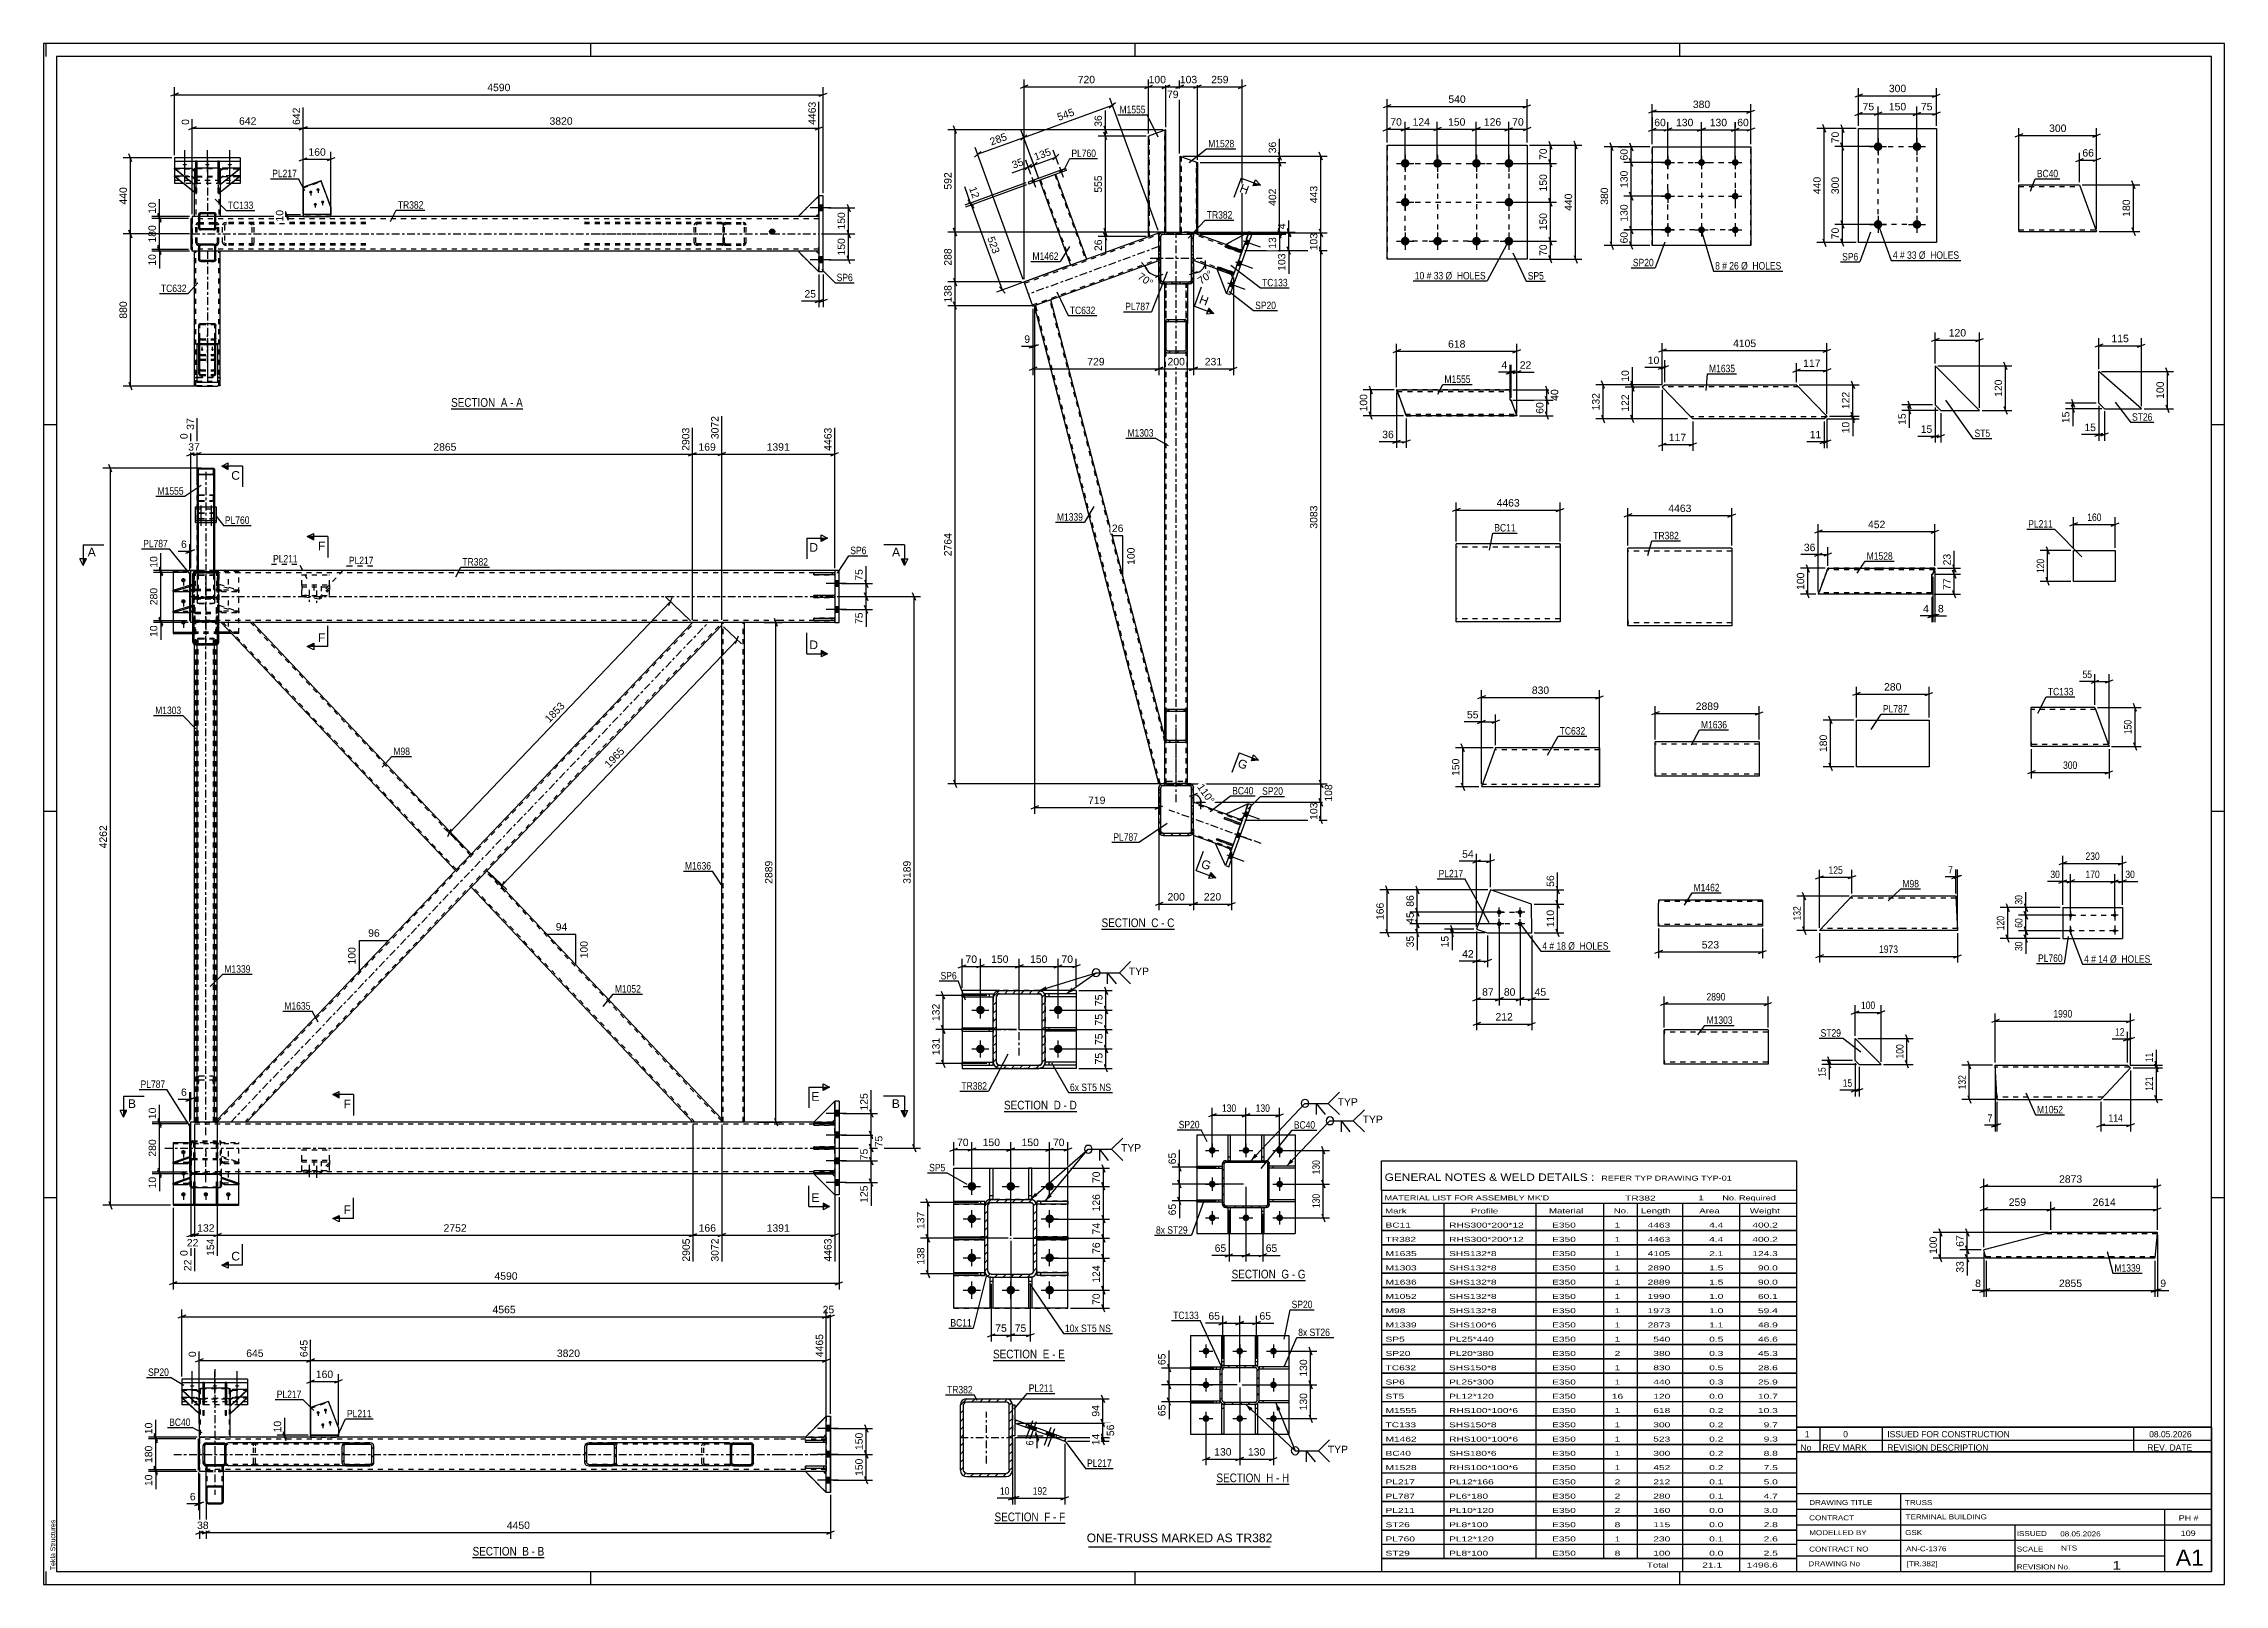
# Paper-space layout 'Layout1' of a CAD drawing. Header units: millimetres. Extents: x 0 to 841, y 0 to 594.
# The model-space entities are those that its viewports show. They can reach past a viewport. Long polylines and large blocks are cut down to what shows.
import ezdxf

# ---------------------------------------------------------------- set-up
doc = ezdxf.new("R2010")
doc.units = ezdxf.units.MM
doc.linetypes.add('DXK_LINE_DOT2', pattern=[3.9198, 1.9599, -1.9599])
doc.linetypes.add('DXK_LINE_DOT3', pattern=[5.9187, 2.979, -0.9799, 0.9799, -0.9799])
doc.layers.add('Viewport layer', color=7, linetype='Continuous', plot=False)
doc.styles.add('Arial', font='ARIAL.TTF', dxfattribs={"height": 0.2})
doc.styles.add('Arial Narrow', font='ARIALN.TTF', dxfattribs={"height": 0.2})

# ---------------------------------------------------------------- blocks, each defined once
blk = doc.blocks.new('Unknown-318884472-1130')
at = {"color": 5, "linetype": 'Continuous'}
for p, q in [((841, 594), (0, 594)), ((0, 594), (0, 0)), ((1, 589), (1, 594)), ((836, 589), (5, 589)), ((5, 589), (5, 5)), ((211, 589), (211, 594)), ((421, 589), (421, 594)), ((631, 589), (631, 594)), ((836, 5), (836, 589)), ((841, 0), (841, 594)), ((5, 447), (0, 447)), ((841, 447), (836, 447)), ((5, 298), (0, 298)), ((841, 298), (836, 298)), ((5, 149), (0, 149)), ((841, 149), (836, 149)), ((0, 0), (841, 0)), ((1, 0), (1, 5)), ((5, 5), (836, 5)), ((211, 0), (211, 5)), ((421, 0), (421, 5)), ((631, 0), (631, 5))]:
    blk.add_line(p, q, dxfattribs=at)
at = {"color": 174, "linetype": 'Continuous', "style": 'Arial'}
blk.add_text('Tekla Structures', height=1.9102, rotation=90, dxfattribs=at).set_placement((4.5, 5.5))
blk = doc.blocks.new('Unknown-318884472-12 - 3517')
at = {"color": 6, "linetype": 'Continuous'}
blk.add_line((408, 252.65), (436.07, 252.65), dxfattribs=at)
at = {"color": 0, "linetype": 'Continuous'}
blk.add_wipeout([(426.11, 253.4), (426.11, 256.9), (408, 256.9), (408, 253.4)], dxfattribs=at)
blk.add_wipeout([(429.93, 253.4), (429.93, 256.9), (427.16, 256.9), (427.16, 253.4)], dxfattribs=at)
at = {"color": 7, "linetype": 'Continuous', "style": 'Arial Narrow'}
blk.add_text('SECTION ', height=3.34, dxfattribs=at).set_placement((408, 253.4))
at = {"color": 0, "linetype": 'Continuous'}
blk.add_wipeout([(432.25, 253.4), (432.25, 256.9), (430.98, 256.9), (430.98, 253.4)], dxfattribs=at)
blk.add_wipeout([(436.07, 253.4), (436.07, 256.9), (433.3, 256.9), (433.3, 253.4)], dxfattribs=at)
at = {"color": 7, "linetype": 'Continuous', "style": 'Arial Narrow'}
for s, p in [('C', (427.16, 253.4)), ('-', (430.98, 253.4)), ('C', (433.3, 253.4))]:
    blk.add_text(s, height=3.34, dxfattribs=at).set_placement(p)
blk = doc.blocks.new('Unknown-318884472-13 - 4047')
at = {"color": 6, "linetype": 'Continuous'}
blk.add_line((366.14, 86.37), (393.78, 86.37), dxfattribs=at)
at = {"color": 0, "linetype": 'Continuous'}
blk.add_wipeout([(384.24, 87.12), (384.24, 90.62), (366.14, 90.62), (366.14, 87.12)], dxfattribs=at)
blk.add_wipeout([(387.85, 87.12), (387.85, 90.62), (385.29, 90.62), (385.29, 87.12)], dxfattribs=at)
at = {"color": 7, "linetype": 'Continuous', "style": 'Arial Narrow'}
blk.add_text('SECTION ', height=3.34, dxfattribs=at).set_placement((366.14, 87.12))
at = {"color": 0, "linetype": 'Continuous'}
blk.add_wipeout([(390.18, 87.12), (390.18, 90.62), (388.9, 90.62), (388.9, 87.12)], dxfattribs=at)
blk.add_wipeout([(393.78, 87.12), (393.78, 90.62), (391.23, 90.62), (391.23, 87.12)], dxfattribs=at)
at = {"color": 7, "linetype": 'Continuous', "style": 'Arial Narrow'}
for s, p in [('E', (385.29, 87.12)), ('-', (388.9, 87.12)), ('E', (391.23, 87.12))]:
    blk.add_text(s, height=3.34, dxfattribs=at).set_placement(p)
blk = doc.blocks.new('Unknown-318884472-14 - 2364')
at = {"color": 6, "linetype": 'Continuous'}
blk.add_line((370.37, 182.35), (398.44, 182.35), dxfattribs=at)
at = {"color": 0, "linetype": 'Continuous'}
blk.add_wipeout([(388.48, 183.1), (388.48, 186.6), (370.37, 186.6), (370.37, 183.1)], dxfattribs=at)
blk.add_wipeout([(392.3, 183.1), (392.3, 186.6), (389.53, 186.6), (389.53, 183.1)], dxfattribs=at)
at = {"color": 7, "linetype": 'Continuous', "style": 'Arial Narrow'}
blk.add_text('SECTION ', height=3.34, dxfattribs=at).set_placement((370.37, 183.1))
at = {"color": 0, "linetype": 'Continuous'}
blk.add_wipeout([(394.62, 183.1), (394.62, 186.6), (393.35, 186.6), (393.35, 183.1)], dxfattribs=at)
blk.add_wipeout([(398.44, 183.1), (398.44, 186.6), (395.67, 186.6), (395.67, 183.1)], dxfattribs=at)
at = {"color": 7, "linetype": 'Continuous', "style": 'Arial Narrow'}
for s, p in [('D', (389.53, 183.1)), ('D', (395.67, 183.1)), ('-', (393.35, 183.1))]:
    blk.add_text(s, height=3.34, dxfattribs=at).set_placement(p)
blk = doc.blocks.new('Unknown-318884472-15 - 1936')
at = {"color": 6, "linetype": 'Continuous'}
blk.add_line((366.72, 23.59), (393.94, 23.59), dxfattribs=at)
at = {"color": 0, "linetype": 'Continuous'}
blk.add_wipeout([(384.83, 24.34), (384.83, 27.84), (366.72, 27.84), (366.72, 24.34)], dxfattribs=at)
blk.add_wipeout([(388.22, 24.34), (388.22, 27.84), (385.88, 27.84), (385.88, 24.34)], dxfattribs=at)
at = {"color": 7, "linetype": 'Continuous', "style": 'Arial Narrow'}
blk.add_text('SECTION ', height=3.34, dxfattribs=at).set_placement((366.72, 24.34))
at = {"color": 0, "linetype": 'Continuous'}
blk.add_wipeout([(390.55, 24.34), (390.55, 27.84), (389.27, 27.84), (389.27, 24.34)], dxfattribs=at)
blk.add_wipeout([(393.94, 24.34), (393.94, 27.84), (391.6, 27.84), (391.6, 24.34)], dxfattribs=at)
at = {"color": 7, "linetype": 'Continuous', "style": 'Arial Narrow'}
for s, p in [('F', (385.88, 24.34)), ('-', (389.27, 24.34)), ('F', (391.6, 24.34))]:
    blk.add_text(s, height=3.34, dxfattribs=at).set_placement(p)
blk = doc.blocks.new('Unknown-318884472-16 - 4361')
at = {"color": 6, "linetype": 'Continuous'}
blk.add_line((157.15, 453.23), (184.8, 453.23), dxfattribs=at)
at = {"color": 0, "linetype": 'Continuous'}
blk.add_wipeout([(175.26, 453.98), (175.26, 457.48), (157.15, 457.48), (157.15, 453.98)], dxfattribs=at)
blk.add_wipeout([(178.87, 453.98), (178.87, 457.48), (176.31, 457.48), (176.31, 453.98)], dxfattribs=at)
at = {"color": 7, "linetype": 'Continuous', "style": 'Arial Narrow'}
blk.add_text('SECTION ', height=3.34, dxfattribs=at).set_placement((157.15, 453.98))
at = {"color": 0, "linetype": 'Continuous'}
blk.add_wipeout([(181.19, 453.98), (181.19, 457.48), (179.92, 457.48), (179.92, 453.98)], dxfattribs=at)
blk.add_wipeout([(184.8, 453.98), (184.8, 457.48), (182.24, 457.48), (182.24, 453.98)], dxfattribs=at)
at = {"color": 7, "linetype": 'Continuous', "style": 'Arial Narrow'}
for s, p in [('A', (176.31, 453.98)), ('-', (179.92, 453.98)), ('A', (182.24, 453.98))]:
    blk.add_text(s, height=3.34, dxfattribs=at).set_placement(p)
blk = doc.blocks.new('Unknown-318884472-17 - 4662')
at = {"color": 6, "linetype": 'Continuous'}
blk.add_line((165.44, 10.34), (193.08, 10.34), dxfattribs=at)
at = {"color": 0, "linetype": 'Continuous'}
blk.add_wipeout([(183.54, 11.09), (183.54, 14.59), (165.44, 14.59), (165.44, 11.09)], dxfattribs=at)
blk.add_wipeout([(187.15, 11.09), (187.15, 14.59), (184.59, 14.59), (184.59, 11.09)], dxfattribs=at)
at = {"color": 7, "linetype": 'Continuous', "style": 'Arial Narrow'}
blk.add_text('SECTION ', height=3.34, dxfattribs=at).set_placement((165.44, 11.09))
at = {"color": 0, "linetype": 'Continuous'}
blk.add_wipeout([(189.47, 11.09), (189.47, 14.59), (188.2, 14.59), (188.2, 11.09)], dxfattribs=at)
blk.add_wipeout([(193.08, 11.09), (193.08, 14.59), (190.52, 14.59), (190.52, 11.09)], dxfattribs=at)
at = {"color": 7, "linetype": 'Continuous', "style": 'Arial Narrow'}
for s, p in [('B', (184.59, 11.09)), ('-', (188.2, 11.09)), ('B', (190.52, 11.09))]:
    blk.add_text(s, height=3.34, dxfattribs=at).set_placement(p)
blk = doc.blocks.new('Unknown-318884472-19 - 16355')
at = {"color": 6, "linetype": 'Continuous'}
blk.add_line((458.16, 117.2), (486.66, 117.2), dxfattribs=at)
at = {"color": 0, "linetype": 'Continuous'}
blk.add_wipeout([(476.27, 117.95), (476.27, 121.45), (458.16, 121.45), (458.16, 117.95)], dxfattribs=at)
blk.add_wipeout([(480.3, 117.95), (480.3, 121.45), (477.32, 121.45), (477.32, 117.95)], dxfattribs=at)
at = {"color": 7, "linetype": 'Continuous', "style": 'Arial Narrow'}
blk.add_text('SECTION ', height=3.34, dxfattribs=at).set_placement((458.16, 117.95))
at = {"color": 0, "linetype": 'Continuous'}
blk.add_wipeout([(482.63, 117.95), (482.63, 121.45), (481.35, 121.45), (481.35, 117.95)], dxfattribs=at)
blk.add_wipeout([(486.66, 117.95), (486.66, 121.45), (483.68, 121.45), (483.68, 117.95)], dxfattribs=at)
at = {"color": 7, "linetype": 'Continuous', "style": 'Arial Narrow'}
for s, p in [('G', (477.32, 117.95)), ('-', (481.35, 117.95)), ('G', (483.68, 117.95))]:
    blk.add_text(s, height=3.34, dxfattribs=at).set_placement(p)
blk = doc.blocks.new('Unknown-318884472-20 - 16678')
at = {"color": 6, "linetype": 'Continuous'}
blk.add_line((452.3, 38.65), (480.37, 38.65), dxfattribs=at)
at = {"color": 0, "linetype": 'Continuous'}
blk.add_wipeout([(470.41, 39.4), (470.41, 42.9), (452.3, 42.9), (452.3, 39.4)], dxfattribs=at)
blk.add_wipeout([(474.23, 39.4), (474.23, 42.9), (471.46, 42.9), (471.46, 39.4)], dxfattribs=at)
at = {"color": 7, "linetype": 'Continuous', "style": 'Arial Narrow'}
blk.add_text('SECTION ', height=3.34, dxfattribs=at).set_placement((452.3, 39.4))
at = {"color": 0, "linetype": 'Continuous'}
blk.add_wipeout([(476.55, 39.4), (476.55, 42.9), (475.28, 42.9), (475.28, 39.4)], dxfattribs=at)
blk.add_wipeout([(480.37, 39.4), (480.37, 42.9), (477.6, 42.9), (477.6, 39.4)], dxfattribs=at)
at = {"color": 7, "linetype": 'Continuous', "style": 'Arial Narrow'}
for s, p in [('H', (471.46, 39.4)), ('H', (477.6, 39.4)), ('-', (475.28, 39.4))]:
    blk.add_text(s, height=3.34, dxfattribs=at).set_placement(p)
blk = doc.blocks.new('Part-318884472-15760 - 15759')
at = {"color": 2, "linetype": 'Continuous'}
for p, q in [((774.11, 135.72), (769.5, 134.52)), ((794.11, 135.72), (774.11, 135.72)), ((815.16, 135.72), (794.21, 135.72)), ((815.12, 135.37), (814.21, 125.72)), ((815.15, 135.63), (815.12, 135.37)), ((815.16, 135.72), (815.15, 135.63)), ((769.5, 134.52), (748.24, 128.98)), ((748.77, 126.92), (748.24, 128.98)), ((749.06, 125.81), (748.77, 126.92)), ((749.09, 125.72), (749.06, 125.81)), ((794.11, 125.72), (749.09, 125.72)), ((814.21, 125.72), (794.21, 125.72))]:
    blk.add_line(p, q, dxfattribs=at)
at = {"color": 7, "linetype": 'DXK_LINE_DOT2'}
for p, q in [((774.11, 135.72), (771.26, 134.98)), ((794.11, 135.12), (771.81, 135.12)), ((815.1, 135.12), (794.21, 135.12)), ((748.77, 126.92), (748.99, 126.07)), ((794.11, 126.32), (748.93, 126.32)), ((814.27, 126.32), (794.21, 126.32))]:
    blk.add_line(p, q, dxfattribs=at)
blk = doc.blocks.new('Part-318884472-2966 - 2831')
at = {"color": 7, "linetype": 'DXK_LINE_DOT2'}
for p, q in [((99.54, 381.25), (99.54, 389.25)), ((99.54, 389.25), (110.24, 389.25)), ((110.24, 381.25), (110.24, 389.25)), ((99.54, 381.25), (110.24, 381.25))]:
    blk.add_line(p, q, dxfattribs=at)
blk = doc.blocks.new('Part-318884472-2838 - 2831')
at = {"color": 7, "linetype": 'DXK_LINE_DOT2'}
for p, q in [((66.63, 164.48), (66.63, 170.4)), ((67.17, 170.4), (66.63, 170.4)), ((67.17, 164.48), (67.17, 170.4)), ((66.63, 166.41), (67.17, 166.41)), ((66.63, 165.07), (67.17, 165.07)), ((67.17, 164.48), (66.63, 164.48))]:
    blk.add_line(p, q, dxfattribs=at)
blk = doc.blocks.new('Part-318884472-2898 - 2831')
at = {"color": 2, "linetype": 'Continuous'}
for p, q in [((59.29, 430.09), (59.23, 429.98)), ((59.23, 428.13), (59.23, 429.98)), ((59.47, 430.18), (59.29, 430.09)), ((59.72, 430.25), (59.47, 430.18)), ((59.63, 429.98), (59.66, 430.03)), ((59.63, 428.13), (59.63, 429.98)), ((59.66, 430.03), (59.75, 430.08)), ((60.03, 430.27), (59.72, 430.25)), ((59.75, 430.08), (59.88, 430.11)), ((59.88, 430.11), (60.03, 430.12)), ((60.03, 430.27), (65.1, 430.27)), ((60.03, 430.12), (65.1, 430.12)), ((65.4, 430.25), (65.1, 430.27)), ((65.1, 430.12), (65.25, 430.11)), ((65.25, 430.11), (65.38, 430.08)), ((65.38, 430.08), (65.47, 430.03)), ((65.66, 430.18), (65.4, 430.25)), ((65.47, 430.03), (65.5, 429.98)), ((65.5, 428.13), (65.5, 429.98)), ((65.84, 430.09), (65.66, 430.18)), ((65.9, 429.98), (65.84, 430.09)), ((65.9, 428.13), (65.9, 429.98)), ((59.23, 428.13), (59.23, 415.36)), ((59.23, 428.13), (59.29, 428.02)), ((59.29, 428.02), (59.47, 427.93)), ((59.47, 427.93), (59.72, 427.86)), ((59.66, 428.08), (59.63, 428.13)), ((59.75, 428.03), (59.66, 428.08)), ((59.72, 427.86), (60.03, 427.84)), ((59.88, 428), (59.75, 428.03)), ((60.03, 427.99), (59.88, 428)), ((60.03, 427.99), (65.1, 427.99)), ((60.03, 427.84), (65.1, 427.84)), ((65.25, 428), (65.1, 427.99)), ((65.1, 427.84), (65.4, 427.86)), ((65.38, 428.03), (65.25, 428)), ((65.47, 428.08), (65.38, 428.03)), ((65.4, 427.86), (65.66, 427.93)), ((65.5, 428.13), (65.47, 428.08)), ((65.66, 427.93), (65.84, 428.02)), ((65.84, 428.02), (65.9, 428.13)), ((65.9, 428.13), (65.9, 415.36)), ((59.23, 409.36), (59.23, 389.38))]:
    blk.add_line(p, q, dxfattribs=at)
at = {"color": 7, "linetype": 'DXK_LINE_DOT2'}
for p, q in [((59.23, 429.98), (59.23, 390.82)), ((59.63, 429.98), (59.63, 390.82)), ((65.5, 429.98), (65.5, 390.82)), ((65.9, 429.98), (65.9, 390.82)), ((59.63, 428.13), (59.63, 389.38)), ((65.5, 428.13), (65.5, 389.38)), ((59.23, 415.36), (59.23, 409.36)), ((65.9, 415.36), (65.9, 389.38)), ((65.9, 390.82), (59.23, 390.82)), ((59.23, 390.82), (59.23, 390.53)), ((59.23, 390.53), (59.23, 389.38)), ((59.23, 390.53), (59.63, 390.53)), ((59.29, 389.27), (59.23, 389.38)), ((59.47, 389.17), (59.29, 389.27)), ((59.73, 389.11), (59.47, 389.17)), ((59.63, 390.53), (59.63, 390.82)), ((59.63, 389.38), (59.63, 390.53)), ((59.63, 389.38), (59.66, 389.32)), ((59.66, 389.32), (59.75, 389.27)), ((60.03, 389.09), (59.73, 389.11)), ((59.75, 389.27), (59.88, 389.24)), ((59.88, 389.24), (60.03, 389.23)), ((60.03, 389.23), (65.1, 389.23)), ((60.03, 389.09), (65.1, 389.09)), ((65.1, 389.23), (65.25, 389.24)), ((65.41, 389.11), (65.1, 389.09)), ((65.25, 389.24), (65.38, 389.27)), ((65.38, 389.27), (65.47, 389.32)), ((65.66, 389.17), (65.41, 389.11)), ((65.47, 389.32), (65.5, 389.38)), ((65.5, 390.82), (65.5, 390.82)), ((65.5, 390.82), (65.5, 390.53)), ((65.5, 390.53), (65.5, 389.38)), ((65.5, 390.53), (65.9, 390.53)), ((65.84, 389.27), (65.66, 389.17)), ((65.9, 389.38), (65.84, 389.27)), ((65.9, 390.53), (65.9, 390.82)), ((65.9, 389.38), (65.9, 390.53))]:
    blk.add_line(p, q, dxfattribs=at)
blk = doc.blocks.new('Part-318884472-2834 - 2831')
at = {"color": 2, "linetype": 'Continuous'}
for p, q in [((49.9, 154.68), (56.57, 156.96)), ((56.57, 156.45), (49.9, 154.17)), ((49.9, 154.17), (49.9, 154.68)), ((49.9, 154.17), (55.57, 154.17)), ((55.57, 154.17), (56.57, 154.52))]:
    blk.add_line(p, q, dxfattribs=at)
at = {"color": 7, "linetype": 'DXK_LINE_DOT2'}
for p, q in [((49.9, 154.68), (55.57, 154.68)), ((55.57, 154.68), (56.57, 155.02)), ((55.57, 154.17), (55.57, 154.68)), ((56.57, 154.52), (56.57, 156.96))]:
    blk.add_line(p, q, dxfattribs=at)
blk = doc.blocks.new('Part-318884472-2899 - 2831')
at = {"color": 7, "linetype": 'DXK_LINE_DOT2'}
for p, q in [((57.65, 389.83), (57.57, 389.4)), ((57.57, 389.4), (57.57, 375.3)), ((58.1, 389.4), (58.14, 389.61)), ((58.1, 389.4), (58.1, 375.3)), ((58.63, 390.53), (58.22, 390.45)), ((58.43, 389.92), (58.63, 389.96)), ((58.63, 390.53), (66.5, 390.53)), ((58.63, 389.96), (66.5, 389.96)), ((66.91, 390.45), (66.5, 390.53)), ((66.5, 389.96), (66.7, 389.92)), ((66.99, 389.61), (67.03, 389.4)), ((67.03, 389.4), (67.03, 375.3)), ((67.57, 389.4), (67.48, 389.83)), ((67.57, 389.4), (67.57, 375.3)), ((57.57, 382.69), (57.65, 383.07)), ((57.57, 381.02), (57.65, 380.59)), ((57.65, 383.07), (57.88, 383.4)), ((57.88, 383.4), (58.22, 383.61)), ((58.14, 382.88), (58.1, 382.69)), ((58.14, 380.81), (58.1, 381.02)), ((58.26, 383.04), (58.14, 382.88)), ((58.22, 383.61), (58.63, 383.69)), ((58.22, 379.98), (58.63, 379.89)), ((58.43, 383.15), (58.26, 383.04)), ((58.63, 383.19), (58.43, 383.15)), ((58.63, 380.46), (58.43, 380.5)), ((58.63, 383.69), (66.5, 383.69)), ((58.63, 383.19), (66.5, 383.19)), ((58.63, 380.46), (66.5, 380.46)), ((58.63, 379.89), (66.5, 379.89)), ((66.5, 383.69), (66.91, 383.61)), ((66.7, 383.15), (66.5, 383.19)), ((66.7, 380.5), (66.5, 380.46)), ((66.5, 379.89), (66.91, 379.98)), ((66.88, 383.04), (66.7, 383.15)), ((66.99, 382.88), (66.88, 383.04)), ((66.91, 383.61), (67.25, 383.4)), ((67.03, 382.69), (66.99, 382.88)), ((67.03, 381.02), (66.99, 380.81)), ((67.25, 383.4), (67.48, 383.07)), ((67.48, 383.07), (67.57, 382.69)), ((67.48, 380.59), (67.57, 381.02)), ((57.65, 374.91), (57.57, 375.3)), ((57.88, 374.59), (57.65, 374.91)), ((58.22, 374.37), (57.88, 374.59)), ((58.1, 375.3), (58.14, 375.1)), ((58.14, 375.1), (58.26, 374.94)), ((58.63, 374.29), (58.22, 374.37)), ((58.26, 374.94), (58.43, 374.83)), ((58.43, 374.83), (58.63, 374.8)), ((58.63, 374.8), (66.5, 374.8)), ((58.63, 374.29), (66.5, 374.29)), ((66.5, 374.8), (66.7, 374.83)), ((66.91, 374.37), (66.5, 374.29)), ((66.7, 374.83), (66.88, 374.94)), ((66.88, 374.94), (66.99, 375.1)), ((67.25, 374.59), (66.91, 374.37)), ((66.99, 375.1), (67.03, 375.3)), ((67.48, 374.91), (67.25, 374.59)), ((67.57, 375.3), (67.48, 374.91))]:
    blk.add_line(p, q, dxfattribs=at)
at = {"color": 7, "linetype": 'DXK_LINE_DOT3'}
blk.add_line((62.57, 375.57), (62.57, 388.63), dxfattribs=at)
at = {"color": 7, "linetype": 'DXK_LINE_DOT2'}
for centre, radius, start, end in [((58.68, 389.44), 1.1, 114.31996, 159.24168), ((58.66, 389.42), 0.552, 114.31996, 159.24168), ((66.48, 389.42), 0.552, 20.75832, 65.68004), ((66.45, 389.44), 1.1, 20.75832, 65.68004), ((58.68, 380.98), 1.1, 200.75832, 245.68004), ((58.66, 381), 0.552, 200.75832, 245.68004), ((66.48, 381), 0.552, 294.31996, 339.24168), ((66.45, 380.98), 1.1, 294.31996, 339.24168)]:
    blk.add_arc(centre, radius, start, end, dxfattribs=at)
blk = doc.blocks.new('Part-318884472-2835 - 2831')
at = {"color": 2, "linetype": 'Continuous'}
for p, q in [((49.9, 162.82), (56.33, 165.02)), ((49.9, 162.32), (56.33, 164.52)), ((49.9, 162.32), (49.9, 162.82)), ((49.9, 162.32), (55.57, 162.32)), ((55.57, 162.32), (56.33, 162.58))]:
    blk.add_line(p, q, dxfattribs=at)
at = {"color": 7, "linetype": 'DXK_LINE_DOT2'}
for p, q in [((49.9, 162.82), (55.57, 162.82)), ((55.57, 162.82), (56.57, 163.16)), ((55.57, 162.32), (55.57, 162.82)), ((56.33, 165.02), (56.57, 165.1)), ((56.33, 164.52), (56.57, 164.6)), ((56.33, 162.58), (56.57, 162.66)), ((56.57, 162.66), (56.57, 165.1))]:
    blk.add_line(p, q, dxfattribs=at)
blk = doc.blocks.new('Part-318884472-2836 - 2831')
at = {"color": 7, "linetype": 'DXK_LINE_DOT2'}
for p, q in [((68.57, 162.66), (68.57, 165.1)), ((68.57, 165.1), (75.23, 162.82)), ((75.23, 162.32), (68.57, 164.6)), ((68.57, 163.16), (69.57, 162.82)), ((69.57, 162.32), (68.57, 162.66)), ((75.23, 162.82), (69.57, 162.82)), ((69.57, 162.82), (69.57, 162.32)), ((69.57, 162.32), (75.23, 162.32)), ((75.23, 162.82), (75.23, 162.32))]:
    blk.add_line(p, q, dxfattribs=at)
blk = doc.blocks.new('Part-318884472-2837 - 2831')
at = {"color": 7, "linetype": 'DXK_LINE_DOT2'}
for p, q in [((57.97, 164.48), (57.97, 170.4)), ((58.5, 170.4), (57.97, 170.4)), ((58.5, 164.48), (58.5, 170.4)), ((57.97, 166.41), (58.5, 166.41)), ((57.97, 165.07), (58.5, 165.07)), ((58.5, 164.48), (57.97, 164.48))]:
    blk.add_line(p, q, dxfattribs=at)
blk = doc.blocks.new('Part-318884472-2839 - 2831')
at = {"color": 2, "linetype": 'Continuous'}
for p, q in [((57.97, 146.59), (57.97, 155.14)), ((57.97, 155.14), (58.5, 155.14)), ((58.5, 146.59), (58.5, 155.14)), ((58.5, 146.59), (57.97, 146.59))]:
    blk.add_line(p, q, dxfattribs=at)
at = {"color": 7, "linetype": 'DXK_LINE_DOT2'}
for p, q in [((57.97, 153.2), (58.5, 153.2)), ((57.97, 151.92), (58.5, 151.92))]:
    blk.add_line(p, q, dxfattribs=at)
blk = doc.blocks.new('Part-318884472-2840 - 2831')
at = {"color": 2, "linetype": 'Continuous'}
for p, q in [((66.63, 146.59), (66.63, 155.14)), ((66.63, 155.14), (67.17, 155.14)), ((67.17, 146.59), (67.17, 155.14)), ((67.17, 146.59), (66.63, 146.59))]:
    blk.add_line(p, q, dxfattribs=at)
at = {"color": 7, "linetype": 'DXK_LINE_DOT2'}
for p, q in [((66.63, 153.2), (67.17, 153.2)), ((66.63, 151.92), (67.17, 151.92))]:
    blk.add_line(p, q, dxfattribs=at)
blk = doc.blocks.new('Part-318884472-2969 - 2831')
at = {"color": 7, "linetype": 'DXK_LINE_DOT3'}
blk.add_line((62.56, 428.87), (62.57, 379.98), dxfattribs=at)
at = {"color": 7, "linetype": 'DXK_LINE_DOT2'}
for p, q in [((59.23, 419.79), (59.29, 419.9)), ((59.23, 417.94), (59.23, 419.79)), ((59.23, 390.82), (59.23, 419.79)), ((59.23, 417.94), (59.23, 390.27)), ((59.29, 417.83), (59.23, 417.94)), ((59.29, 419.9), (59.47, 419.99)), ((59.47, 417.74), (59.29, 417.83)), ((59.47, 419.99), (59.72, 420.06)), ((59.72, 417.68), (59.47, 417.74)), ((59.66, 419.84), (59.63, 419.79)), ((59.63, 419.79), (59.63, 390.82)), ((59.63, 417.94), (59.63, 419.79)), ((59.63, 417.94), (59.63, 390.27)), ((59.63, 417.94), (59.66, 417.89)), ((59.75, 419.89), (59.66, 419.84)), ((59.66, 417.89), (59.75, 417.84)), ((59.72, 420.06), (60.03, 420.08)), ((60.03, 417.65), (59.72, 417.68)), ((59.88, 419.92), (59.75, 419.89)), ((59.75, 417.84), (59.88, 417.81)), ((60.03, 419.93), (59.88, 419.92)), ((59.88, 417.81), (60.03, 417.8)), ((60.03, 420.08), (65.1, 420.08)), ((60.03, 419.93), (65.1, 419.93)), ((60.03, 417.8), (65.1, 417.8)), ((60.03, 417.65), (65.1, 417.65)), ((65.1, 420.08), (65.4, 420.06)), ((65.25, 419.92), (65.1, 419.93)), ((65.1, 417.8), (65.25, 417.81)), ((65.4, 417.68), (65.1, 417.65)), ((65.38, 419.89), (65.25, 419.92)), ((65.25, 417.81), (65.38, 417.84)), ((65.47, 419.84), (65.38, 419.89)), ((65.38, 417.84), (65.47, 417.89)), ((65.4, 420.06), (65.66, 419.99)), ((65.66, 417.74), (65.4, 417.68)), ((65.5, 419.79), (65.47, 419.84)), ((65.47, 417.89), (65.5, 417.94)), ((65.5, 419.79), (65.5, 390.82)), ((65.5, 417.94), (65.5, 419.79)), ((65.5, 417.94), (65.5, 390.27)), ((65.66, 419.99), (65.84, 419.9)), ((65.84, 417.83), (65.66, 417.74)), ((65.84, 419.9), (65.9, 419.79)), ((65.9, 417.94), (65.84, 417.83)), ((65.9, 417.94), (65.9, 419.79)), ((65.9, 419.79), (65.9, 390.82)), ((65.9, 417.94), (65.9, 390.27)), ((65.9, 390.82), (59.23, 390.82)), ((59.23, 390.53), (59.23, 390.82)), ((59.23, 390.27), (59.23, 390.53)), ((59.23, 390.53), (59.63, 390.53)), ((59.23, 390.27), (59.29, 390.16)), ((59.29, 390.16), (59.47, 390.06)), ((59.47, 390.06), (59.73, 390)), ((59.63, 390.82), (59.63, 390.82)), ((59.63, 390.82), (59.63, 390.53)), ((59.63, 390.53), (59.63, 390.27)), ((59.66, 390.22), (59.63, 390.27)), ((59.75, 390.17), (59.66, 390.22)), ((59.73, 390), (60.03, 389.98)), ((59.88, 390.14), (59.75, 390.17)), ((60.03, 390.13), (59.88, 390.14)), ((60.03, 390.13), (65.1, 390.13)), ((60.03, 389.98), (65.1, 389.98)), ((65.25, 390.14), (65.1, 390.13)), ((65.1, 389.98), (65.41, 390)), ((65.38, 390.17), (65.25, 390.14)), ((65.47, 390.22), (65.38, 390.17)), ((65.41, 390), (65.66, 390.06)), ((65.5, 390.27), (65.47, 390.22)), ((65.5, 390.53), (65.5, 390.82)), ((65.5, 390.27), (65.5, 390.53)), ((65.5, 390.53), (65.9, 390.53)), ((65.66, 390.06), (65.84, 390.16)), ((65.84, 390.16), (65.9, 390.27)), ((65.9, 390.82), (65.9, 390.53)), ((65.9, 390.53), (65.9, 390.27))]:
    blk.add_line(p, q, dxfattribs=at)
blk = doc.blocks.new('Part-318884472-2841 - 2831')
at = {"color": 2, "linetype": 'Continuous'}
for p, q in [((49.9, 383.32), (56.33, 385.23)), ((49.9, 382.81), (56.33, 384.73)), ((49.9, 382.81), (49.9, 383.32)), ((49.9, 382.81), (56.33, 382.81))]:
    blk.add_line(p, q, dxfattribs=at)
at = {"color": 7, "linetype": 'DXK_LINE_DOT2'}
for p, q in [((49.9, 383.32), (56.57, 383.32)), ((56.33, 385.23), (57.57, 385.6)), ((56.33, 384.73), (57.57, 385.09)), ((56.33, 382.81), (56.57, 382.81)), ((56.57, 383.32), (57.57, 383.66)), ((56.57, 382.81), (56.57, 383.32)), ((56.57, 382.81), (57.57, 383.16)), ((57.57, 383.16), (57.57, 385.6))]:
    blk.add_line(p, q, dxfattribs=at)
blk = doc.blocks.new('Bolt-318884472-2970 - 2831')
at = {"linetype": 'Continuous'}
for points in [[(53.9, 386.32), (53.72, 386.34), (53.55, 386.39), (53.39, 386.48), (53.25, 386.59), (53.15, 386.73), (53.07, 386.88), (53.04, 387.05), (53.04, 387.22), (53.07, 387.39), (53.15, 387.54), (53.25, 387.68), (53.39, 387.8), (53.55, 387.88), (53.72, 387.93), (53.9, 387.95), (54.08, 387.93), (54.25, 387.88), (54.41, 387.8), (54.54, 387.68), (54.65, 387.54), (54.72, 387.39), (54.76, 387.22), (54.76, 387.05), (54.72, 386.88), (54.65, 386.73), (54.54, 386.59), (54.41, 386.48), (54.25, 386.39), (54.08, 386.34)], [(53.9, 378.18), (53.72, 378.2), (53.55, 378.25), (53.39, 378.33), (53.25, 378.45), (53.15, 378.59), (53.07, 378.74), (53.04, 378.91), (53.04, 379.08), (53.07, 379.24), (53.15, 379.4), (53.25, 379.54), (53.39, 379.65), (53.55, 379.74), (53.72, 379.79), (53.9, 379.81), (54.08, 379.79), (54.25, 379.74), (54.41, 379.65), (54.54, 379.54), (54.65, 379.4), (54.72, 379.24), (54.76, 379.08), (54.76, 378.91), (54.72, 378.74), (54.65, 378.59), (54.54, 378.45), (54.41, 378.33), (54.25, 378.25), (54.08, 378.2)], [(53.9, 370.03), (53.72, 370.05), (53.55, 370.1), (53.39, 370.19), (53.25, 370.3), (53.15, 370.44), (53.07, 370.6), (53.04, 370.76), (53.04, 370.93), (53.07, 371.1), (53.15, 371.26), (53.25, 371.39), (53.39, 371.51), (53.55, 371.59), (53.72, 371.65), (53.9, 371.66), (54.08, 371.65), (54.25, 371.59), (54.41, 371.51), (54.54, 371.39), (54.65, 371.26), (54.72, 371.1), (54.76, 370.93), (54.76, 370.76), (54.72, 370.6), (54.65, 370.44), (54.54, 370.3), (54.41, 370.19), (54.25, 370.1), (54.08, 370.05)]]:
    blk.add_hatch(color=1, dxfattribs=at).paths.add_polyline_path(points)
at = {"color": 1, "linetype": 'Continuous'}
for p, q in [((53.9, 387.48), (53.9, 385.08)), ((53.9, 379.33), (53.9, 376.94)), ((53.9, 371.19), (53.9, 368.8))]:
    blk.add_line(p, q, dxfattribs=at)
at = {"color": 1, "linetype": 'DXK_LINE_DOT2'}
for p, q in [((62.57, 387.48), (62.57, 385.08)), ((71.23, 387.48), (71.23, 385.08)), ((71.23, 379.33), (71.23, 376.94)), ((62.57, 371.19), (62.57, 368.8)), ((71.23, 371.19), (71.23, 368.8))]:
    blk.add_line(p, q, dxfattribs=at)
blk = doc.blocks.new('Part-318884472-2842 - 2831')
at = {"color": 2, "linetype": 'Continuous'}
for p, q in [((49.9, 375.17), (56.33, 377.08)), ((49.9, 374.67), (56.33, 376.58)), ((49.9, 374.67), (49.9, 375.17)), ((49.9, 374.67), (56.33, 374.67))]:
    blk.add_line(p, q, dxfattribs=at)
at = {"color": 7, "linetype": 'DXK_LINE_DOT2'}
for p, q in [((49.9, 375.17), (56.57, 375.17)), ((56.33, 377.08), (57.57, 377.45)), ((56.33, 376.58), (57.57, 376.95)), ((56.33, 374.67), (56.57, 374.67)), ((56.57, 375.17), (57.57, 375.51)), ((56.57, 374.67), (56.57, 375.17)), ((56.57, 374.67), (57.57, 375.01)), ((57.57, 375.01), (57.57, 377.45))]:
    blk.add_line(p, q, dxfattribs=at)
blk = doc.blocks.new('Part-318884472-2843 - 2831')
at = {"color": 7, "linetype": 'DXK_LINE_DOT2'}
for p, q in [((67.57, 383.16), (67.57, 385.6)), ((67.57, 385.6), (75.23, 383.32)), ((75.23, 382.81), (67.57, 385.09)), ((67.57, 383.66), (68.57, 383.32)), ((68.57, 382.81), (67.57, 383.16)), ((75.23, 383.32), (68.57, 383.32)), ((68.57, 383.32), (68.57, 382.81)), ((68.57, 382.81), (75.23, 382.81)), ((75.23, 383.32), (75.23, 382.81))]:
    blk.add_line(p, q, dxfattribs=at)
blk = doc.blocks.new('Part-318884472-2844 - 2831')
at = {"color": 7, "linetype": 'DXK_LINE_DOT2'}
for p, q in [((67.57, 375.01), (67.57, 377.45)), ((67.57, 377.45), (75.23, 375.17)), ((75.23, 374.67), (67.57, 376.95)), ((67.57, 375.51), (68.57, 375.17)), ((68.57, 374.67), (67.57, 375.01)), ((75.23, 375.17), (68.57, 375.17)), ((68.57, 375.17), (68.57, 374.67)), ((68.57, 374.67), (75.23, 374.67)), ((75.23, 375.17), (75.23, 374.67))]:
    blk.add_line(p, q, dxfattribs=at)
blk = doc.blocks.new('Part-318884472-2845 - 2831')
at = {"color": 2, "linetype": 'Continuous'}
for p, q in [((57.97, 390.9), (57.97, 390.82)), ((57.97, 390.9), (58.5, 390.9)), ((58.5, 390.9), (58.5, 390.82))]:
    blk.add_line(p, q, dxfattribs=at)
at = {"color": 7, "linetype": 'DXK_LINE_DOT2'}
for p, q in [((57.97, 390.82), (57.97, 384.03)), ((58.5, 390.82), (58.5, 384.03)), ((57.97, 385.97), (58.5, 385.97)), ((57.97, 384.63), (58.5, 384.63)), ((57.97, 384.03), (58.5, 384.03))]:
    blk.add_line(p, q, dxfattribs=at)
blk = doc.blocks.new('Part-318884472-2846 - 2831')
at = {"color": 2, "linetype": 'Continuous'}
for p, q in [((66.63, 390.9), (66.63, 390.82)), ((66.63, 390.9), (67.17, 390.9)), ((67.17, 390.9), (67.17, 390.82))]:
    blk.add_line(p, q, dxfattribs=at)
at = {"color": 7, "linetype": 'DXK_LINE_DOT2'}
for p, q in [((66.63, 390.82), (66.63, 384.03)), ((67.17, 390.82), (67.17, 384.03)), ((66.63, 385.97), (67.17, 385.97)), ((66.63, 384.63), (67.17, 384.63)), ((66.63, 384.03), (67.17, 384.03))]:
    blk.add_line(p, q, dxfattribs=at)
blk = doc.blocks.new('Part-318884472-2847 - 2831')
at = {"color": 7, "linetype": 'DXK_LINE_DOT2'}
for p, q in [((57.97, 367.09), (57.97, 376.57)), ((57.97, 376.57), (58.5, 376.57)), ((57.97, 374.64), (58.5, 374.64)), ((57.97, 373.35), (58.5, 373.35)), ((58.5, 367.09), (58.5, 376.57)), ((58.5, 367.09), (57.97, 367.09))]:
    blk.add_line(p, q, dxfattribs=at)
blk = doc.blocks.new('Part-318884472-2976 - 2831')
at = {"color": 2, "linetype": 'Continuous'}
for p, q in [((59.23, 178.23), (56.73, 178.23)), ((56.73, 159.83), (56.73, 178.23)), ((283.63, 178.23), (65.9, 178.23)), ((297.07, 178.23), (283.73, 178.23)), ((305.07, 178.23), (304.07, 178.23)), ((56.73, 159.83), (56.73, 158.23)), ((283.63, 158.23), (56.73, 158.23)), ((305.07, 158.23), (283.73, 158.23))]:
    blk.add_line(p, q, dxfattribs=at)
at = {"color": 7, "linetype": 'DXK_LINE_DOT2'}
for p, q in [((283.63, 177.43), (56.73, 177.43)), ((65.9, 178.23), (59.23, 178.23)), ((305.07, 177.43), (283.73, 177.43)), ((304.07, 178.23), (297.07, 178.23)), ((305.07, 158.23), (305.07, 178.23)), ((56.73, 158.35), (56.73, 159.83)), ((56.73, 159.03), (56.73, 159.09)), ((283.63, 159.03), (56.73, 159.03)), ((305.07, 159.03), (283.73, 159.03))]:
    blk.add_line(p, q, dxfattribs=at)
at = {"color": 7, "linetype": 'DXK_LINE_DOT3'}
for p, q in [((46.73, 168.23), (283.63, 168.23)), ((283.73, 168.23), (315.07, 168.23))]:
    blk.add_line(p, q, dxfattribs=at)
blk = doc.blocks.new('Part-318884472-2848 - 2831')
at = {"color": 7, "linetype": 'DXK_LINE_DOT2'}
for p, q in [((66.63, 367.09), (66.63, 376.57)), ((66.63, 376.57), (67.17, 376.57)), ((66.63, 374.64), (67.17, 374.64)), ((66.63, 373.35), (67.17, 373.35)), ((67.17, 367.09), (67.17, 376.57)), ((66.63, 367.09), (67.17, 367.09))]:
    blk.add_line(p, q, dxfattribs=at)
blk = doc.blocks.new('Part-318884472-2977 - 2831')
at = {"color": 7, "linetype": 'DXK_LINE_DOT3'}
blk.add_line((62.57, 173.15), (62.57, 373.26), dxfattribs=at)
at = {"color": 7, "linetype": 'DXK_LINE_DOT2'}
for p, q in [((59.29, 364.56), (59.23, 364.45)), ((59.23, 362.21), (59.23, 364.45)), ((59.23, 362.71), (59.29, 362.61)), ((59.47, 364.65), (59.29, 364.56)), ((59.29, 362.61), (59.47, 362.52)), ((59.73, 364.71), (59.47, 364.65)), ((59.47, 362.52), (59.73, 362.46)), ((59.63, 364.45), (59.66, 364.51)), ((59.63, 178.23), (59.63, 364.45)), ((59.66, 362.66), (59.63, 362.71)), ((59.63, 362.71), (59.63, 362.71)), ((59.66, 364.51), (59.75, 364.55)), ((59.75, 362.62), (59.66, 362.66)), ((60.03, 364.73), (59.73, 364.71)), ((59.73, 362.46), (60.03, 362.44)), ((59.75, 364.55), (59.88, 364.58)), ((59.88, 362.59), (59.75, 362.62)), ((59.88, 364.58), (60.03, 364.59)), ((60.03, 362.58), (59.88, 362.59)), ((60.03, 364.73), (65.1, 364.73)), ((60.03, 364.59), (65.1, 364.59)), ((60.03, 362.58), (65.1, 362.58)), ((60.03, 362.44), (65.1, 362.44)), ((65.41, 364.71), (65.1, 364.73)), ((65.1, 364.59), (65.25, 364.58)), ((65.25, 362.59), (65.1, 362.58)), ((65.1, 362.44), (65.41, 362.46)), ((65.25, 364.58), (65.38, 364.55)), ((65.38, 362.62), (65.25, 362.59)), ((65.38, 364.55), (65.47, 364.51)), ((65.47, 362.66), (65.38, 362.62)), ((65.66, 364.65), (65.41, 364.71)), ((65.41, 362.46), (65.66, 362.52)), ((65.47, 364.51), (65.5, 364.45)), ((65.47, 362.66), (65.5, 362.71)), ((65.5, 178.23), (65.5, 364.45)), ((65.5, 362.71), (65.5, 362.71)), ((65.84, 364.56), (65.66, 364.65)), ((65.66, 362.52), (65.84, 362.61)), ((65.9, 364.45), (65.84, 364.56)), ((65.84, 362.61), (65.9, 362.71)), ((65.9, 362.21), (65.9, 364.45)), ((59.23, 192.88), (59.29, 194.1)), ((59.66, 193.49), (59.63, 192.88)), ((59.73, 195.81), (60.03, 196.06)), ((60.03, 194.47), (59.88, 194.35)), ((60.03, 196.06), (65.1, 196.06)), ((60.03, 194.47), (65.1, 194.47)), ((65.1, 196.06), (65.41, 195.81)), ((65.25, 194.35), (65.1, 194.47)), ((65.5, 192.88), (65.47, 193.49)), ((65.84, 194.1), (65.9, 192.88)), ((65.41, 178.23), (65.1, 178.23)), ((65.66, 178.23), (65.5, 178.23))]:
    blk.add_line(p, q, dxfattribs=at)
at = {"color": 2, "linetype": 'Continuous'}
for p, q in [((59.23, 178.23), (59.23, 362.21)), ((65.9, 178.23), (65.9, 362.21)), ((65.1, 178.23), (59.23, 178.23)), ((65.66, 178.23), (65.1, 178.23)), ((65.84, 178.23), (65.66, 178.23)), ((65.9, 178.23), (65.84, 178.23))]:
    blk.add_line(p, q, dxfattribs=at)
at = {"color": 7, "linetype": 'DXK_LINE_DOT2'}
for centre, radius, start, end in [((63.89, 193.85), 4.6, 154.7505, 176.96186), ((61.96, 193.37), 2.3, 154.7505, 176.96186), ((63.17, 193.37), 2.3, 3.03814, 25.2495), ((61.25, 193.85), 4.6, 3.03814, 25.2495)]:
    blk.add_arc(centre, radius, start, end, dxfattribs=at)
blk = doc.blocks.new('Part-318884472-2849 - 2831')
at = {"color": 2, "linetype": 'Continuous'}
for p, q in [((68.57, 156.96), (75.23, 154.68)), ((75.23, 154.17), (68.57, 156.45)), ((69.57, 154.17), (68.57, 154.52)), ((69.57, 154.17), (75.23, 154.17)), ((75.23, 154.68), (75.23, 154.17))]:
    blk.add_line(p, q, dxfattribs=at)
at = {"color": 7, "linetype": 'DXK_LINE_DOT2'}
for p, q in [((68.57, 154.52), (68.57, 156.96)), ((68.57, 155.02), (69.57, 154.68)), ((75.23, 154.68), (69.57, 154.68)), ((69.57, 154.68), (69.57, 154.17))]:
    blk.add_line(p, q, dxfattribs=at)
blk = doc.blocks.new('Part-318884472-2978 - 2831')
at = {"color": 2, "linetype": 'Continuous'}
for p, q in [((306.74, 186.23), (305.07, 186.23)), ((305.07, 186.23), (305.07, 150.23)), ((306.74, 186.23), (306.74, 150.23)), ((306.74, 150.23), (305.07, 150.23))]:
    blk.add_line(p, q, dxfattribs=at)
blk = doc.blocks.new('Part-318884472-2914 - 2831')
at = {"color": 2, "linetype": 'Continuous'}
for p, q in [((164.86, 268.78), (165.6, 269.55)), ((165.6, 269.55), (170.95, 275.15)), ((261.5, 179.3), (170.95, 275.15)), ((250.41, 178.23), (164.86, 268.78)), ((261.5, 178.23), (261.5, 179.3))]:
    blk.add_line(p, q, dxfattribs=at)
at = {"color": 7, "linetype": 'DXK_LINE_DOT2'}
for p, q in [((164.92, 268.84), (165.6, 269.55)), ((165.23, 269.17), (165.26, 269.2)), ((251.14, 178.23), (165.23, 269.17)), ((261.5, 178.53), (170.58, 274.76)), ((261.5, 178.23), (250.41, 178.23))]:
    blk.add_line(p, q, dxfattribs=at)
blk = doc.blocks.new('Part-318884472-2850 - 2831')
at = {"color": 7, "linetype": 'DXK_LINE_DOT2'}
for p, q in [((305.07, 389.99), (297.07, 389.99)), ((297.07, 389.99), (297.07, 389.19)), ((297.07, 389.19), (305.07, 389.19)), ((304.07, 389.99), (304.07, 389.19)), ((305.07, 389.19), (305.07, 389.99))]:
    blk.add_line(p, q, dxfattribs=at)
blk = doc.blocks.new('Part-318884472-2979 - 2831')
at = {"color": 2, "linetype": 'Continuous'}
for p, q in [((297.07, 158.66), (297.07, 159.46)), ((305.07, 159.46), (297.07, 159.46)), ((305.07, 158.66), (297.07, 158.66)), ((305.07, 158.66), (305.07, 159.46))]:
    blk.add_line(p, q, dxfattribs=at)
at = {"color": 7, "linetype": 'DXK_LINE_DOT2'}
for p, q in [((304.07, 158.66), (304.07, 159.46)), ((305.07, 159.46), (305.07, 159.46)), ((305.07, 159.46), (305.07, 159.46)), ((305.07, 158.66), (305.07, 158.66)), ((305.07, 158.66), (305.07, 158.66))]:
    blk.add_line(p, q, dxfattribs=at)
blk = doc.blocks.new('Part-318884472-2915 - 2831')
at = {"color": 2, "linetype": 'Continuous'}
for p, q in [((57.57, 389.4), (57.65, 389.83)), ((57.57, 363.21), (57.57, 389.4)), ((58.22, 390.44), (58.63, 390.53)), ((59.23, 390.53), (58.63, 390.53)), ((66.5, 390.53), (65.9, 390.53)), ((66.5, 390.53), (66.91, 390.44)), ((67.48, 389.83), (67.57, 389.4)), ((67.57, 370.6), (67.57, 389.4)), ((57.65, 370.99), (57.57, 370.6)), ((57.88, 371.31), (57.65, 370.99)), ((58.22, 371.53), (57.88, 371.31)), ((58.1, 370.6), (58.14, 370.8)), ((58.1, 363.21), (58.1, 370.6)), ((58.14, 370.8), (58.26, 370.96)), ((58.63, 371.61), (58.22, 371.53)), ((58.26, 370.96), (58.43, 371.07)), ((58.43, 371.07), (58.63, 371.11)), ((58.63, 371.61), (66.5, 371.61)), ((58.63, 371.11), (66.5, 371.11)), ((66.91, 371.53), (66.5, 371.61)), ((66.5, 371.11), (66.7, 371.07)), ((66.7, 371.07), (66.88, 370.96)), ((66.88, 370.96), (66.99, 370.8)), ((67.25, 371.31), (66.91, 371.53)), ((66.99, 370.8), (67.03, 370.6)), ((67.03, 363.21), (67.03, 370.6)), ((67.48, 370.99), (67.25, 371.31)), ((67.57, 370.6), (67.48, 370.99)), ((67.57, 363.21), (67.57, 370.6)), ((57.57, 363.21), (57.65, 362.83)), ((57.65, 362.83), (57.88, 362.5)), ((57.88, 362.5), (58.22, 362.29)), ((58.14, 363.02), (58.1, 363.21)), ((58.26, 362.86), (58.14, 363.02)), ((58.22, 362.29), (58.63, 362.21)), ((58.43, 362.75), (58.26, 362.86)), ((58.63, 362.71), (58.43, 362.75)), ((58.63, 362.71), (66.5, 362.71)), ((58.63, 362.21), (66.5, 362.21)), ((66.7, 362.75), (66.5, 362.71)), ((66.5, 362.21), (66.91, 362.29)), ((66.88, 362.86), (66.7, 362.75)), ((66.99, 363.02), (66.88, 362.86)), ((66.91, 362.29), (67.25, 362.5)), ((67.03, 363.21), (66.99, 363.02)), ((67.25, 362.5), (67.48, 362.83)), ((67.48, 362.83), (67.57, 363.21))]:
    blk.add_line(p, q, dxfattribs=at)
at = {"color": 7, "linetype": 'DXK_LINE_DOT2'}
for p, q in [((58.14, 389.61), (58.1, 389.4)), ((58.1, 370.6), (58.1, 389.4)), ((58.63, 389.96), (58.43, 389.92)), ((58.63, 389.96), (66.5, 389.96)), ((59.29, 390.53), (59.23, 390.53)), ((65.9, 390.53), (59.29, 390.53)), ((66.7, 389.92), (66.5, 389.96)), ((67.03, 389.4), (66.99, 389.61)), ((67.03, 370.6), (67.03, 389.4)), ((57.65, 380.59), (57.57, 381.02)), ((58.1, 381.02), (58.14, 380.81)), ((58.63, 379.89), (58.22, 379.98)), ((58.43, 380.5), (58.63, 380.46)), ((66.5, 380.46), (58.63, 380.46)), ((58.63, 379.89), (66.5, 379.89)), ((66.5, 380.46), (66.7, 380.5)), ((66.91, 379.98), (66.5, 379.89)), ((66.99, 380.81), (67.03, 381.02)), ((67.57, 381.02), (67.48, 380.59))]:
    blk.add_line(p, q, dxfattribs=at)
at = {"color": 7, "linetype": 'DXK_LINE_DOT3'}
blk.add_line((62.57, 388.63), (62.57, 363.49), dxfattribs=at)
at = {"color": 2, "linetype": 'Continuous'}
for centre, start, end in [((58.68, 389.44), 114.31993, 159.24166), ((66.45, 389.44), 20.75834, 65.68007)]:
    blk.add_arc(centre, 1.1, start, end, dxfattribs=at)
at = {"color": 7, "linetype": 'DXK_LINE_DOT2'}
for centre, radius, start, end in [((58.66, 389.42), 0.552, 114.31993, 159.24166), ((66.48, 389.42), 0.552, 20.75834, 65.68007), ((58.68, 380.98), 1.1, 200.75834, 245.68007), ((58.66, 381), 0.552, 200.75834, 245.68007), ((66.48, 381), 0.552, 294.31993, 339.24166), ((66.45, 380.98), 1.1, 294.31993, 339.24166)]:
    blk.add_arc(centre, radius, start, end, dxfattribs=at)
blk = doc.blocks.new('Part-318884472-2851 - 2831')
at = {"color": 7, "linetype": 'DXK_LINE_DOT2'}
for p, q in [((305.07, 372.46), (297.07, 372.46)), ((297.07, 372.46), (297.07, 371.66)), ((297.07, 371.66), (305.07, 371.66)), ((304.07, 371.66), (304.07, 372.46)), ((305.07, 371.66), (305.07, 372.46))]:
    blk.add_line(p, q, dxfattribs=at)
blk = doc.blocks.new('Part-318884472-2980 - 2831')
at = {"color": 2, "linetype": 'Continuous'}
for p, q in [((297.07, 168.63), (305.07, 168.63)), ((297.07, 167.83), (297.07, 168.63)), ((305.07, 168.63), (305.07, 167.83)), ((305.07, 167.83), (297.07, 167.83))]:
    blk.add_line(p, q, dxfattribs=at)
at = {"color": 7, "linetype": 'DXK_LINE_DOT2'}
blk.add_line((304.07, 167.83), (304.07, 168.63), dxfattribs=at)
blk = doc.blocks.new('Part-318884472-2984 - 2831')
at = {"color": 7, "linetype": 'DXK_LINE_DOT2'}
for p, q in [((305.07, 177.8), (297.07, 177.8)), ((297.07, 177.8), (297.07, 177)), ((297.07, 177), (305.07, 177)), ((304.07, 177), (304.07, 177.8)), ((305.07, 177), (305.07, 177.8))]:
    blk.add_line(p, q, dxfattribs=at)
blk = doc.blocks.new('Part-318884472-2856 - 2831')
at = {"color": 2, "linetype": 'Continuous'}
for p, q in [((56.73, 372.42), (56.73, 390.82)), ((59.23, 390.82), (56.73, 390.82)), ((283.63, 390.82), (65.9, 390.82)), ((305.07, 390.82), (283.73, 390.82)), ((56.73, 370.82), (56.73, 372.42)), ((57.57, 370.82), (56.73, 370.82)), ((283.63, 370.82), (67.57, 370.82)), ((305.07, 370.82), (283.73, 370.82))]:
    blk.add_line(p, q, dxfattribs=at)
at = {"color": 7, "linetype": 'DXK_LINE_DOT2'}
for p, q in [((283.63, 390.02), (56.73, 390.02)), ((59.23, 390.82), (59.29, 390.82)), ((65.9, 390.82), (59.23, 390.82)), ((305.07, 390.02), (283.73, 390.02)), ((305.07, 390.82), (305.07, 370.82)), ((56.73, 370.94), (56.73, 372.42)), ((56.73, 371.62), (56.73, 371.68)), ((283.63, 371.62), (56.73, 371.62)), ((67.57, 370.82), (57.57, 370.82)), ((305.07, 371.62), (283.73, 371.62))]:
    blk.add_line(p, q, dxfattribs=at)
at = {"color": 7, "linetype": 'DXK_LINE_DOT3'}
for p, q in [((56.73, 380.82), (283.63, 380.82)), ((283.73, 380.82), (305.07, 380.82))]:
    blk.add_line(p, q, dxfattribs=at)
blk = doc.blocks.new('Bolt-318884472-2857 - 2831')
at = {"linetype": 'Continuous'}
for points in [[(305.07, 386.92), (305.07, 384.72), (306.74, 384.72), (306.74, 386.92)], [(305.07, 386.92), (305.07, 384.72), (306.74, 384.72), (306.74, 386.92)], [(305.07, 376.92), (305.07, 374.72), (306.74, 374.72), (306.74, 376.92)], [(305.07, 376.92), (305.07, 374.72), (306.74, 374.72), (306.74, 376.92)]]:
    blk.add_hatch(color=1, dxfattribs=at).paths.add_polyline_path(points)
at = {"color": 1, "linetype": 'Continuous'}
for p, q in [((306.74, 386.92), (305.07, 386.92)), ((306.74, 386.92), (305.07, 386.92)), ((309.67, 385.82), (301.74, 385.82)), ((309.67, 385.82), (301.74, 385.82)), ((306.74, 384.72), (305.07, 384.72)), ((306.74, 384.72), (305.07, 384.72)), ((309.67, 375.82), (301.74, 375.82)), ((309.67, 375.82), (301.74, 375.82)), ((306.74, 376.92), (305.07, 376.92)), ((306.74, 376.92), (305.07, 376.92)), ((306.74, 374.72), (305.07, 374.72)), ((306.74, 374.72), (305.07, 374.72))]:
    blk.add_line(p, q, dxfattribs=at)
blk = doc.blocks.new('Bolt-318884472-2858 - 2831')
at = {"color": 1, "linetype": 'DXK_LINE_DOT2'}
for p, q in [((102.42, 383.46), (102.42, 378.76)), ((104.21, 385.18), (104.21, 380.48)), ((105.25, 383.12), (105.25, 378.42)), ((107.03, 384.84), (107.03, 380.14))]:
    blk.add_line(p, q, dxfattribs=at)
blk = doc.blocks.new('Part-318884472-2932 - 2831')
at = {"color": 2, "linetype": 'Continuous'}
for p, q in [((297.07, 372.46), (305.07, 372.46)), ((297.07, 371.66), (297.07, 372.46)), ((305.07, 371.66), (297.07, 371.66)), ((305.07, 372.46), (305.07, 371.66))]:
    blk.add_line(p, q, dxfattribs=at)
at = {"color": 7, "linetype": 'DXK_LINE_DOT2'}
blk.add_line((304.07, 371.66), (304.07, 372.46), dxfattribs=at)
blk = doc.blocks.new('Part-318884472-2883 - 2831')
at = {"color": 2, "linetype": 'Continuous'}
for p, q in [((68.46, 370.82), (158.81, 275.19)), ((164.9, 281.56), (80.57, 370.82)), ((164.9, 281.56), (158.81, 275.19))]:
    blk.add_line(p, q, dxfattribs=at)
at = {"color": 7, "linetype": 'DXK_LINE_DOT2'}
for p, q in [((80.57, 370.82), (68.46, 370.82)), ((159.18, 275.57), (69.19, 370.82)), ((164.53, 281.17), (79.83, 370.82)), ((159.18, 275.57), (159.21, 275.6))]:
    blk.add_line(p, q, dxfattribs=at)
blk = doc.blocks.new('Part-318884472-2930 - 2831')
at = {"color": 7, "linetype": 'DXK_LINE_DOT2'}
for p, q in [((270.3, 370.82), (261.5, 370.82)), ((261.5, 369.85), (261.5, 370.82)), ((262.03, 178.23), (262.03, 370.82)), ((269.77, 178.23), (269.77, 370.82)), ((261.5, 178.23), (261.5, 179.3)), ((270.3, 178.23), (261.5, 178.23))]:
    blk.add_line(p, q, dxfattribs=at)
at = {"color": 2, "linetype": 'Continuous'}
for p, q in [((270.3, 178.23), (270.3, 370.82)), ((261.5, 179.3), (261.5, 369.85))]:
    blk.add_line(p, q, dxfattribs=at)
blk = doc.blocks.new('Part-318884472-2931 - 2831')
at = {"color": 7, "linetype": 'DXK_LINE_DOT2'}
for p, q in [((305.07, 381.22), (297.07, 381.22)), ((297.07, 381.22), (297.07, 380.42)), ((297.07, 380.42), (305.07, 380.42)), ((304.07, 380.42), (304.07, 381.22)), ((305.07, 380.42), (305.07, 381.22))]:
    blk.add_line(p, q, dxfattribs=at)
blk = doc.blocks.new('Part-318884472-2933 - 2831')
at = {"color": 2, "linetype": 'Continuous'}
for p, q in [((305.07, 389.99), (297.07, 389.99)), ((297.07, 389.19), (297.07, 389.99)), ((305.07, 389.19), (297.07, 389.19)), ((305.07, 389.99), (305.07, 389.19))]:
    blk.add_line(p, q, dxfattribs=at)
at = {"color": 7, "linetype": 'DXK_LINE_DOT2'}
blk.add_line((304.07, 389.19), (304.07, 389.99), dxfattribs=at)
blk = doc.blocks.new('Part-318884472-2934 - 2831')
at = {"color": 2, "linetype": 'Continuous'}
for p, q in [((305.07, 381.22), (297.07, 381.22)), ((297.07, 380.42), (297.07, 381.22)), ((305.07, 380.42), (297.07, 380.42)), ((305.07, 381.22), (305.07, 380.42))]:
    blk.add_line(p, q, dxfattribs=at)
at = {"color": 7, "linetype": 'DXK_LINE_DOT2'}
blk.add_line((304.07, 380.42), (304.07, 381.22), dxfattribs=at)
blk = doc.blocks.new('Part-318884472-2939 - 2831')
at = {"color": 7, "linetype": 'DXK_LINE_DOT2'}
for p, q in [((66.97, 178.36), (250.99, 370.82)), ((77.55, 178.23), (261.5, 370.63)), ((261.52, 370.82), (250.25, 370.82)), ((261.5, 370.63), (261.5, 370.82)), ((164.9, 281.56), (158.81, 275.19)), ((170.95, 275.15), (164.86, 268.78)), ((78.28, 178.23), (66.97, 178.23))]:
    blk.add_line(p, q, dxfattribs=at)
at = {"color": 7, "linetype": 'DXK_LINE_DOT3'}
blk.add_line((72.2, 178.23), (256.34, 370.82), dxfattribs=at)
at = {"color": 2, "linetype": 'Continuous'}
for p, q in [((250.25, 370.82), (164.9, 281.56)), ((261.5, 370.31), (261.52, 370.82)), ((261.5, 369.85), (261.5, 370.31)), ((261.5, 369.85), (170.95, 275.15)), ((66.97, 179.13), (158.81, 275.19)), ((78.28, 178.23), (164.86, 268.78)), ((66.97, 178.23), (66.97, 179.13))]:
    blk.add_line(p, q, dxfattribs=at)
blk = doc.blocks.new('Part-318884472-2944 - 2831')
at = {"color": 2, "linetype": 'Continuous'}
for p, q in [((306.74, 390.82), (305.07, 390.82)), ((305.07, 390.82), (305.07, 370.82)), ((306.74, 370.82), (306.74, 390.82)), ((305.07, 370.82), (306.74, 370.82))]:
    blk.add_line(p, q, dxfattribs=at)
blk = doc.blocks.new('Part-318884472-2945 - 2831')
at = {"color": 2, "linetype": 'Continuous'}
for p, q in [((49.9, 390.9), (59.23, 390.9)), ((49.9, 390.9), (49.9, 366.63)), ((75.23, 390.9), (65.9, 390.9)), ((75.23, 390.9), (75.23, 390.82)), ((49.9, 367.09), (57.57, 367.09)), ((49.9, 366.63), (57.57, 366.63)), ((71.99, 367.09), (67.57, 367.09)), ((72.42, 366.63), (67.57, 366.63))]:
    blk.add_line(p, q, dxfattribs=at)
at = {"color": 7, "linetype": 'DXK_LINE_DOT2'}
for p, q in [((49.9, 390.44), (75.23, 390.44)), ((59.23, 390.9), (59.29, 390.9)), ((65.9, 390.9), (59.29, 390.9)), ((75.23, 366.63), (75.23, 390.82)), ((57.57, 367.09), (58.1, 367.09)), ((57.57, 366.63), (58.1, 366.63)), ((67.57, 367.09), (58.1, 367.09)), ((67.57, 366.63), (58.1, 366.63)), ((75.23, 367.09), (71.99, 367.09)), ((75.23, 366.63), (72.42, 366.63))]:
    blk.add_line(p, q, dxfattribs=at)
blk = doc.blocks.new('Bolt-318884472-2946 - 2831')
at = {"linetype": 'Continuous'}
for points in [[(60.57, 414.51), (60.47, 414.52), (60.38, 414.53), (60.29, 414.54), (60.22, 414.57), (60.16, 414.59), (60.12, 414.62), (60.1, 414.66), (60.1, 414.69), (60.12, 414.72), (60.16, 414.75), (60.22, 414.78), (60.29, 414.8), (60.38, 414.82), (60.47, 414.83), (60.57, 414.83), (60.66, 414.83), (60.76, 414.82), (60.84, 414.8), (60.91, 414.78), (60.97, 414.75), (61.01, 414.72), (61.03, 414.69), (61.03, 414.66), (61.01, 414.62), (60.97, 414.59), (60.91, 414.57), (60.84, 414.54), (60.76, 414.53), (60.66, 414.52)], [(64.57, 414.51), (64.47, 414.52), (64.38, 414.53), (64.29, 414.54), (64.22, 414.57), (64.16, 414.59), (64.12, 414.62), (64.1, 414.66), (64.1, 414.69), (64.12, 414.72), (64.16, 414.75), (64.22, 414.78), (64.29, 414.8), (64.38, 414.82), (64.47, 414.83), (64.57, 414.83), (64.66, 414.83), (64.76, 414.82), (64.84, 414.8), (64.91, 414.78), (64.97, 414.75), (65.01, 414.72), (65.03, 414.69), (65.03, 414.66), (65.01, 414.62), (64.97, 414.59), (64.91, 414.57), (64.84, 414.54), (64.76, 414.53), (64.66, 414.52)], [(60.57, 410.63), (60.47, 410.64), (60.38, 410.65), (60.29, 410.66), (60.22, 410.69), (60.16, 410.71), (60.12, 410.74), (60.1, 410.78), (60.1, 410.81), (60.12, 410.84), (60.16, 410.87), (60.22, 410.9), (60.29, 410.92), (60.38, 410.94), (60.47, 410.95), (60.57, 410.95), (60.66, 410.95), (60.76, 410.94), (60.84, 410.92), (60.91, 410.9), (60.97, 410.87), (61.01, 410.84), (61.03, 410.81), (61.03, 410.78), (61.01, 410.74), (60.97, 410.71), (60.91, 410.69), (60.84, 410.66), (60.76, 410.65), (60.66, 410.64)], [(64.57, 410.63), (64.47, 410.64), (64.38, 410.65), (64.29, 410.66), (64.22, 410.69), (64.16, 410.71), (64.12, 410.74), (64.1, 410.78), (64.1, 410.81), (64.12, 410.84), (64.16, 410.87), (64.22, 410.9), (64.29, 410.92), (64.38, 410.94), (64.47, 410.95), (64.57, 410.95), (64.66, 410.95), (64.76, 410.94), (64.84, 410.92), (64.91, 410.9), (64.97, 410.87), (65.01, 410.84), (65.03, 410.81), (65.03, 410.78), (65.01, 410.74), (64.97, 410.71), (64.91, 410.69), (64.84, 410.66), (64.76, 410.65), (64.66, 410.64)]]:
    blk.add_hatch(color=1, dxfattribs=at).paths.add_polyline_path(points)
at = {"color": 1, "linetype": 'Continuous'}
for p, q in [((60.57, 415.93), (60.57, 411.98)), ((64.57, 415.93), (64.57, 411.98)), ((60.57, 412.05), (60.57, 408.1)), ((64.57, 412.05), (64.57, 408.1))]:
    blk.add_line(p, q, dxfattribs=at)
blk = doc.blocks.new('Part-318884472-2951 - 2831')
at = {"color": 7, "linetype": 'DXK_LINE_DOT2'}
for p, q in [((99.54, 385.31), (110.24, 385.31)), ((99.54, 385.31), (99.54, 380.74)), ((99.54, 384.56), (110.24, 384.56)), ((106.45, 380.63), (99.54, 381.49)), ((106.45, 379.88), (99.54, 380.74)), ((110.24, 384.29), (106.45, 380.63)), ((106.45, 379.88), (110.24, 383.53)), ((106.45, 380.63), (106.45, 379.88)), ((110.24, 385.31), (110.24, 383.53))]:
    blk.add_line(p, q, dxfattribs=at)
blk = doc.blocks.new('Part-318884472-2956 - 2831')
at = {"color": 7, "linetype": 'DXK_LINE_DOT2'}
for p, q in [((66.97, 370.82), (58.17, 370.82)), ((58.17, 362.32), (58.17, 370.82)), ((58.7, 178.16), (58.7, 370.82)), ((66.43, 178.16), (66.43, 370.82)), ((66.97, 362.32), (66.97, 370.82)), ((58.17, 178.16), (58.17, 178.23)), ((58.17, 178.16), (66.97, 178.16)), ((66.97, 178.16), (66.97, 179.13))]:
    blk.add_line(p, q, dxfattribs=at)
at = {"color": 2, "linetype": 'Continuous'}
for p, q in [((58.17, 178.23), (58.17, 362.32)), ((66.97, 179.13), (66.97, 362.32))]:
    blk.add_line(p, q, dxfattribs=at)
blk = doc.blocks.new('Part-318884472-2961 - 2831')
at = {"color": 2, "linetype": 'Continuous'}
for p, q in [((58.57, 409.36), (58.57, 415.36)), ((58.57, 415.36), (66.57, 415.36)), ((66.57, 415.36), (66.57, 409.36)), ((58.57, 410.11), (66.57, 410.11)), ((58.57, 409.36), (66.57, 409.36))]:
    blk.add_line(p, q, dxfattribs=at)
at = {"color": 7, "linetype": 'DXK_LINE_DOT2'}
blk.add_line((58.57, 414.61), (66.57, 414.61), dxfattribs=at)
blk = doc.blocks.new('Part-318884472-2981 - 2831')
at = {"color": 2, "linetype": 'Continuous'}
for p, q in [((297.07, 177.8), (305.07, 177.8)), ((297.07, 177), (297.07, 177.8)), ((305.07, 177), (297.07, 177)), ((305.07, 177.8), (305.07, 177))]:
    blk.add_line(p, q, dxfattribs=at)
at = {"color": 7, "linetype": 'DXK_LINE_DOT2'}
blk.add_line((304.07, 177), (304.07, 177.8), dxfattribs=at)
blk = doc.blocks.new('Part-318884472-2982 - 2831')
at = {"color": 7, "linetype": 'DXK_LINE_DOT2'}
for p, q in [((305.07, 159.46), (297.07, 159.46)), ((297.07, 159.46), (297.07, 158.66)), ((297.07, 158.66), (305.07, 158.66)), ((304.07, 158.66), (304.07, 159.46)), ((305.07, 158.66), (305.07, 159.46))]:
    blk.add_line(p, q, dxfattribs=at)
blk = doc.blocks.new('Part-318884472-2983 - 2831')
at = {"color": 7, "linetype": 'DXK_LINE_DOT2'}
for p, q in [((305.07, 168.63), (297.07, 168.63)), ((297.07, 168.63), (297.07, 167.83)), ((304.07, 167.83), (304.07, 168.63)), ((305.07, 167.83), (305.07, 168.63)), ((297.07, 167.83), (305.07, 167.83))]:
    blk.add_line(p, q, dxfattribs=at)
blk = doc.blocks.new('Part-318884472-2985 - 2831')
at = {"color": 7, "linetype": 'DXK_LINE_DOT2'}
for p, q in [((297.07, 158.23), (304.07, 158.23)), ((305.07, 150.23), (297.07, 158.23)), ((304.07, 158.23), (305.07, 157.23)), ((305.07, 157.23), (305.07, 150.23))]:
    blk.add_line(p, q, dxfattribs=at)
blk = doc.blocks.new('Part-318884472-2986 - 2831')
at = {"color": 2, "linetype": 'Continuous'}
for p, q in [((297.07, 158.23), (304.07, 158.23)), ((305.07, 150.23), (297.07, 158.23)), ((304.07, 158.23), (305.07, 157.23))]:
    blk.add_line(p, q, dxfattribs=at)
at = {"color": 7, "linetype": 'DXK_LINE_DOT2'}
for p, q in [((305.07, 157.23), (305.07, 157.23)), ((305.07, 157.23), (305.07, 150.23)), ((305.07, 157.23), (305.07, 157.23)), ((305.07, 150.23), (305.07, 150.23)), ((305.07, 150.23), (305.07, 150.23))]:
    blk.add_line(p, q, dxfattribs=at)
blk = doc.blocks.new('Part-318884472-2987 - 2831')
at = {"color": 7, "linetype": 'DXK_LINE_DOT2'}
for p, q in [((305.07, 186.23), (297.07, 178.23)), ((305.07, 179.23), (305.07, 186.23)), ((297.07, 178.23), (304.07, 178.23)), ((304.07, 178.23), (305.07, 179.23))]:
    blk.add_line(p, q, dxfattribs=at)
blk = doc.blocks.new('Part-318884472-2988 - 2831')
at = {"color": 2, "linetype": 'Continuous'}
for p, q in [((305.07, 186.23), (297.07, 178.23)), ((305.07, 179.23), (305.07, 186.23)), ((297.07, 178.23), (304.07, 178.23)), ((304.07, 178.23), (305.07, 179.23))]:
    blk.add_line(p, q, dxfattribs=at)
blk = doc.blocks.new('Part-318884472-2989 - 2831')
at = {"color": 7, "linetype": 'DXK_LINE_DOT2'}
for p, q in [((56.63, 170.45), (56.57, 170.12)), ((56.57, 158.9), (56.57, 170.12)), ((56.97, 170.12), (57, 170.29)), ((56.97, 153.61), (56.97, 170.12)), ((57, 170.29), (57.08, 170.42)), ((57.37, 170.98), (57.06, 170.91)), ((57.08, 170.42), (57.21, 170.52)), ((57.21, 170.52), (57.37, 170.55)), ((57.37, 170.98), (67.77, 170.98)), ((57.37, 170.55), (67.77, 170.55)), ((68.07, 170.91), (67.77, 170.98)), ((67.77, 170.55), (67.92, 170.52)), ((67.92, 170.52), (68.05, 170.42)), ((68.05, 170.42), (68.14, 170.29)), ((68.14, 170.29), (68.17, 170.12)), ((68.17, 153.61), (68.17, 170.12)), ((68.57, 170.12), (68.5, 170.45)), ((68.57, 158.23), (68.57, 170.12)), ((56.57, 163.38), (56.63, 163.67)), ((56.63, 163.67), (56.8, 163.91)), ((56.8, 163.91), (57.06, 164.08)), ((57, 163.53), (56.97, 163.38)), ((57.08, 163.65), (57, 163.53)), ((57.06, 164.08), (57.37, 164.13)), ((57.21, 163.73), (57.08, 163.65)), ((57.37, 163.76), (57.21, 163.73)), ((57.37, 164.13), (67.77, 164.13)), ((57.37, 163.76), (67.77, 163.76)), ((67.77, 164.13), (68.07, 164.08)), ((67.92, 163.73), (67.77, 163.76)), ((68.05, 163.65), (67.92, 163.73)), ((68.14, 163.53), (68.05, 163.65)), ((68.07, 164.08), (68.33, 163.91)), ((68.17, 163.38), (68.14, 163.53)), ((68.33, 163.91), (68.5, 163.67)), ((68.5, 163.67), (68.57, 163.38)), ((56.57, 159.06), (56.6, 158.9)), ((57, 158.89), (56.97, 159.06)), ((56.97, 153.61), (57, 153.47)), ((57.08, 158.76), (57, 158.89)), ((57, 153.47), (57.08, 153.34)), ((57.06, 158.27), (57.24, 158.23)), ((57.21, 158.66), (57.08, 158.76)), ((57.08, 153.34), (57.21, 153.26)), ((57.37, 158.63), (57.21, 158.66)), ((57.21, 153.26), (57.37, 153.23)), ((57.37, 158.63), (67.77, 158.63)), ((57.37, 153.23), (67.77, 153.23)), ((58.5, 152.86), (57.97, 152.86)), ((67.17, 152.86), (66.63, 152.86)), ((67.77, 158.63), (67.92, 158.66)), ((67.77, 153.23), (67.92, 153.26)), ((67.89, 158.23), (68.07, 158.27)), ((67.92, 158.66), (67.97, 158.7)), ((67.92, 153.26), (68.05, 153.34)), ((67.97, 158.7), (68.05, 158.76)), ((68.14, 158.89), (68.05, 158.76)), ((68.05, 153.34), (68.14, 153.47)), ((68.17, 159.06), (68.14, 158.89)), ((68.14, 153.47), (68.17, 153.61)), ((68.5, 158.73), (68.57, 159.06))]:
    blk.add_line(p, q, dxfattribs=at)
at = {"color": 7, "linetype": 'DXK_LINE_DOT3'}
blk.add_line((62.57, 155.08), (62.57, 168.01), dxfattribs=at)
at = {"color": 2, "linetype": 'Continuous'}
for p, q in [((56.57, 153.61), (56.57, 158.9)), ((56.63, 153.32), (56.57, 153.61)), ((56.6, 158.9), (56.63, 158.73)), ((56.8, 153.08), (56.63, 153.32)), ((57.06, 152.92), (56.8, 153.08)), ((57.37, 152.86), (57.06, 152.92)), ((57.24, 158.23), (57.37, 158.2)), ((57.37, 158.2), (67.77, 158.2)), ((57.37, 152.86), (57.97, 152.86)), ((66.63, 152.86), (58.5, 152.86)), ((67.77, 152.86), (67.17, 152.86)), ((67.77, 158.2), (67.89, 158.23)), ((68.07, 152.92), (67.77, 152.86)), ((68.33, 153.08), (68.07, 152.92)), ((68.5, 153.32), (68.33, 153.08)), ((68.57, 153.61), (68.5, 153.32)), ((68.57, 153.61), (68.57, 158.23))]:
    blk.add_line(p, q, dxfattribs=at)
at = {"color": 7, "linetype": 'DXK_LINE_DOT2'}
for centre, start, end in [((57.4, 170.16), 114.31996, 159.24168), ((67.73, 170.16), 20.75832, 65.68004), ((57.4, 159.02), 214.63341, 245.68004)]:
    blk.add_arc(centre, 0.827, start, end, dxfattribs=at)
at = {"color": 2, "linetype": 'Continuous'}
blk.add_arc((57.4, 159.02), 0.827, 200.75832, 214.63341, dxfattribs=at)
blk = doc.blocks.new('Bolt-318884472-2997 - 2831')
at = {"linetype": 'Continuous'}
for points in [[(102.43, 159.95), (102.56, 159.95), (102.68, 159.93), (102.78, 159.91), (102.88, 159.88), (102.95, 159.85), (103, 159.81), (103.03, 159.77), (103.03, 159.73), (103, 159.68), (102.95, 159.64), (102.88, 159.61), (102.78, 159.58), (102.68, 159.56), (102.56, 159.55), (102.43, 159.54), (102.31, 159.55), (102.19, 159.56), (102.08, 159.58), (101.99, 159.61), (101.91, 159.64), (101.86, 159.68), (101.83, 159.73), (101.83, 159.77), (101.86, 159.81), (101.91, 159.85), (101.99, 159.88), (102.08, 159.91), (102.19, 159.93), (102.31, 159.95)], [(105.26, 159.61), (105.38, 159.61), (105.5, 159.59), (105.61, 159.57), (105.7, 159.54), (105.78, 159.51), (105.83, 159.47), (105.86, 159.43), (105.86, 159.38), (105.83, 159.34), (105.78, 159.3), (105.7, 159.27), (105.61, 159.24), (105.5, 159.22), (105.38, 159.2), (105.26, 159.2), (105.13, 159.2), (105.01, 159.22), (104.91, 159.24), (104.81, 159.27), (104.74, 159.3), (104.69, 159.34), (104.66, 159.38), (104.66, 159.43), (104.69, 159.47), (104.74, 159.51), (104.81, 159.54), (104.91, 159.57), (105.01, 159.59), (105.13, 159.61)]]:
    blk.add_hatch(color=1, dxfattribs=at).paths.add_polyline_path(points)
at = {"color": 1, "linetype": 'Continuous'}
for p, q in [((102.43, 161.75), (102.43, 157.05)), ((105.26, 161.41), (105.26, 156.71))]:
    blk.add_line(p, q, dxfattribs=at)
at = {"color": 1, "linetype": 'DXK_LINE_DOT2'}
for p, q in [((104.21, 163.47), (104.21, 158.77)), ((107.04, 163.13), (107.04, 158.43))]:
    blk.add_line(p, q, dxfattribs=at)
blk = doc.blocks.new('Bolt-318884472-2998 - 2831')
at = {"linetype": 'Continuous'}
for points in [[(53.9, 165.83), (53.72, 165.84), (53.55, 165.9), (53.39, 165.98), (53.25, 166.1), (53.15, 166.23), (53.07, 166.39), (53.04, 166.56), (53.04, 166.73), (53.07, 166.89), (53.15, 167.05), (53.25, 167.19), (53.39, 167.3), (53.55, 167.38), (53.72, 167.44), (53.9, 167.46), (54.08, 167.44), (54.25, 167.38), (54.41, 167.3), (54.54, 167.19), (54.65, 167.05), (54.72, 166.89), (54.76, 166.73), (54.76, 166.56), (54.72, 166.39), (54.65, 166.23), (54.54, 166.1), (54.41, 165.98), (54.25, 165.9), (54.08, 165.84)], [(53.9, 157.68), (53.72, 157.7), (53.55, 157.75), (53.39, 157.84), (53.25, 157.95), (53.15, 158.09), (53.07, 158.24), (53.04, 158.41), (53.04, 158.58), (53.07, 158.75), (53.15, 158.9), (53.25, 159.04), (53.39, 159.16), (53.55, 159.24), (53.72, 159.29), (53.9, 159.31), (54.08, 159.29), (54.25, 159.24), (54.41, 159.16), (54.54, 159.04), (54.65, 158.9), (54.72, 158.75), (54.76, 158.58), (54.76, 158.41), (54.72, 158.24), (54.65, 158.09), (54.54, 157.95), (54.41, 157.84), (54.25, 157.75), (54.08, 157.7)], [(53.9, 149.54), (53.72, 149.56), (53.55, 149.61), (53.39, 149.69), (53.25, 149.81), (53.15, 149.95), (53.07, 150.1), (53.04, 150.27), (53.04, 150.44), (53.07, 150.6), (53.15, 150.76), (53.25, 150.9), (53.39, 151.01), (53.55, 151.1), (53.72, 151.15), (53.9, 151.17), (54.08, 151.15), (54.25, 151.1), (54.41, 151.01), (54.54, 150.9), (54.65, 150.76), (54.72, 150.6), (54.76, 150.44), (54.76, 150.27), (54.72, 150.1), (54.65, 149.95), (54.54, 149.81), (54.41, 149.69), (54.25, 149.61), (54.08, 149.56)], [(62.57, 149.54), (62.39, 149.56), (62.21, 149.61), (62.06, 149.69), (61.92, 149.81), (61.82, 149.95), (61.74, 150.1), (61.7, 150.27), (61.7, 150.44), (61.74, 150.6), (61.82, 150.76), (61.92, 150.9), (62.06, 151.01), (62.21, 151.1), (62.39, 151.15), (62.57, 151.17), (62.75, 151.15), (62.92, 151.1), (63.07, 151.01), (63.21, 150.9), (63.32, 150.76), (63.39, 150.6), (63.43, 150.44), (63.43, 150.27), (63.39, 150.1), (63.32, 149.95), (63.21, 149.81), (63.07, 149.69), (62.92, 149.61), (62.75, 149.56)], [(71.23, 149.54), (71.05, 149.56), (70.88, 149.61), (70.72, 149.69), (70.59, 149.81), (70.48, 149.95), (70.41, 150.1), (70.37, 150.27), (70.37, 150.44), (70.41, 150.6), (70.48, 150.76), (70.59, 150.9), (70.72, 151.01), (70.88, 151.1), (71.05, 151.15), (71.23, 151.17), (71.41, 151.15), (71.58, 151.1), (71.74, 151.01), (71.88, 150.9), (71.98, 150.76), (72.06, 150.6), (72.09, 150.44), (72.09, 150.27), (72.06, 150.1), (71.98, 149.95), (71.88, 149.81), (71.74, 149.69), (71.58, 149.61), (71.41, 149.56)]]:
    blk.add_hatch(color=1, dxfattribs=at).paths.add_polyline_path(points)
at = {"color": 1, "linetype": 'Continuous'}
for p, q in [((53.9, 166.98), (53.9, 164.59)), ((53.9, 158.84), (53.9, 156.44)), ((53.9, 150.69), (53.9, 148.3)), ((62.57, 150.69), (62.57, 148.3)), ((71.23, 150.69), (71.23, 148.3))]:
    blk.add_line(p, q, dxfattribs=at)
at = {"color": 1, "linetype": 'DXK_LINE_DOT2'}
for p, q in [((62.57, 166.98), (62.57, 164.59)), ((71.23, 166.98), (71.23, 164.59)), ((71.23, 158.84), (71.23, 156.44))]:
    blk.add_line(p, q, dxfattribs=at)
blk = doc.blocks.new('Bolt-318884472-2999 - 2831')
at = {"linetype": 'Continuous'}
for points in [[(305.07, 182.66), (305.07, 180.46), (306.74, 180.46), (306.74, 182.66)], [(305.07, 182.66), (305.07, 180.46), (306.74, 180.46), (306.74, 182.66)], [(305.07, 182.66), (305.07, 180.46), (306.74, 180.46), (306.74, 182.66)], [(305.07, 174.33), (305.07, 172.13), (306.74, 172.13), (306.74, 174.33)], [(305.07, 174.33), (305.07, 172.13), (306.74, 172.13), (306.74, 174.33)], [(305.07, 164.33), (305.07, 162.13), (306.74, 162.13), (306.74, 164.33)], [(305.07, 164.33), (305.07, 162.13), (306.74, 162.13), (306.74, 164.33)], [(305.07, 156), (305.07, 153.8), (306.74, 153.8), (306.74, 156)], [(305.07, 156), (305.07, 153.8), (306.74, 153.8), (306.74, 156)], [(305.07, 156), (305.07, 153.8), (306.74, 153.8), (306.74, 156)]]:
    blk.add_hatch(color=1, dxfattribs=at).paths.add_polyline_path(points)
at = {"color": 1, "linetype": 'Continuous'}
for p, q in [((309.67, 181.57), (301.74, 181.56)), ((309.67, 181.57), (301.74, 181.56)), ((309.67, 181.57), (301.74, 181.56)), ((306.74, 182.66), (305.07, 182.66)), ((306.74, 182.66), (305.07, 182.66)), ((306.74, 182.66), (305.07, 182.66)), ((306.74, 180.46), (305.07, 180.46)), ((306.74, 180.46), (305.07, 180.46)), ((306.74, 180.46), (305.07, 180.46)), ((309.67, 173.23), (301.74, 173.23)), ((309.67, 173.23), (301.74, 173.23)), ((306.74, 174.33), (305.07, 174.33)), ((306.74, 174.33), (305.07, 174.33)), ((306.74, 172.13), (305.07, 172.13)), ((306.74, 172.13), (305.07, 172.13)), ((309.67, 163.23), (301.74, 163.23)), ((309.67, 163.23), (301.74, 163.23)), ((306.74, 164.33), (305.07, 164.33)), ((306.74, 164.33), (305.07, 164.33)), ((306.74, 162.13), (305.07, 162.13)), ((306.74, 162.13), (305.07, 162.13)), ((309.67, 154.9), (301.74, 154.9)), ((309.67, 154.9), (301.74, 154.9)), ((309.67, 154.9), (301.74, 154.9)), ((306.74, 156), (305.07, 156)), ((306.74, 156), (305.07, 156)), ((306.74, 156), (305.07, 156)), ((306.74, 153.8), (305.07, 153.8)), ((306.74, 153.8), (305.07, 153.8)), ((306.74, 153.8), (305.07, 153.8))]:
    blk.add_line(p, q, dxfattribs=at)
blk = doc.blocks.new('Part-318884472-3000 - 2831')
at = {"color": 7, "linetype": 'DXK_LINE_DOT2'}
for p, q in [((99.55, 163.6), (110.24, 163.6)), ((99.55, 159.03), (99.55, 163.6)), ((99.55, 162.85), (110.24, 162.85)), ((110.24, 162.58), (106.46, 158.92)), ((106.52, 158.23), (110.24, 161.82)), ((110.24, 163.6), (110.24, 161.82)), ((106.46, 158.92), (99.55, 159.78)), ((105.96, 158.23), (99.55, 159.03)), ((106.46, 158.92), (106.46, 158.17))]:
    blk.add_line(p, q, dxfattribs=at)
at = {"color": 2, "linetype": 'Continuous'}
for q in [(105.96, 158.23), (106.52, 158.23)]:
    blk.add_line((106.46, 158.17), q, dxfattribs=at)
blk = doc.blocks.new('Part-318884472-3005 - 2831')
at = {"color": 2, "linetype": 'Continuous'}
for p, q in [((56.33, 158.9), (56.33, 177.56)), ((56.33, 177.56), (56.73, 177.56)), ((56.33, 158.9), (56.73, 158.9))]:
    blk.add_line(p, q, dxfattribs=at)
at = {"color": 7, "linetype": 'DXK_LINE_DOT2'}
blk.add_line((56.73, 158.9), (56.73, 177.56), dxfattribs=at)
blk = doc.blocks.new('Part-318884472-3008 - 2831')
at = {"color": 7, "linetype": 'DXK_LINE_DOT2'}
for p, q in [((99.55, 159.54), (99.55, 167.54)), ((99.55, 167.54), (110.24, 167.54)), ((110.24, 159.54), (110.24, 167.54)), ((99.55, 159.54), (110.24, 159.54))]:
    blk.add_line(p, q, dxfattribs=at)
blk = doc.blocks.new('Part-318884472-3011 - 2831')
at = {"color": 2, "linetype": 'Continuous'}
for p, q in [((49.9, 170.4), (56.33, 170.4)), ((49.9, 170.4), (49.9, 146.14)), ((75.23, 146.59), (75.23, 158.23)), ((49.9, 146.59), (75.23, 146.59)), ((49.9, 146.14), (75.23, 146.14)), ((75.23, 146.14), (75.23, 146.59))]:
    blk.add_line(p, q, dxfattribs=at)
at = {"color": 7, "linetype": 'DXK_LINE_DOT2'}
for p, q in [((49.9, 169.94), (75.23, 169.94)), ((56.33, 170.4), (75.23, 170.4)), ((75.23, 158.23), (75.23, 170.4))]:
    blk.add_line(p, q, dxfattribs=at)
blk = doc.blocks.new('Part-318884472-3012 - 2831')
at = {"color": 2, "linetype": 'Continuous'}
for p, q in [((56.33, 371.49), (56.33, 390.16)), ((56.33, 390.16), (56.73, 390.16)), ((56.33, 371.49), (56.73, 371.49))]:
    blk.add_line(p, q, dxfattribs=at)
at = {"color": 7, "linetype": 'DXK_LINE_DOT2'}
blk.add_line((56.73, 371.49), (56.73, 390.16), dxfattribs=at)
blk = doc.blocks.new('Part-318884472-3017 - 2831')
at = {"color": 7, "linetype": 'DXK_LINE_DOT2'}
for p, q in [((59.29, 412.96), (59.23, 412.85)), ((59.23, 412.85), (59.23, 409.36)), ((59.47, 413.05), (59.29, 412.96)), ((59.73, 413.1), (59.47, 413.05)), ((59.63, 412.85), (59.66, 412.9)), ((59.63, 412.85), (59.63, 378.38)), ((59.66, 412.9), (59.75, 412.95)), ((60.03, 413.13), (59.73, 413.1)), ((59.75, 412.95), (59.88, 412.98)), ((59.88, 412.98), (60.03, 412.99)), ((60.03, 413.13), (65.1, 413.13)), ((60.03, 412.99), (65.1, 412.99)), ((65.41, 413.1), (65.1, 413.13)), ((65.1, 412.99), (65.25, 412.98)), ((65.25, 412.98), (65.38, 412.95)), ((65.38, 412.95), (65.47, 412.9)), ((65.66, 413.05), (65.41, 413.1)), ((65.47, 412.9), (65.5, 412.85)), ((65.5, 412.85), (65.5, 378.38)), ((65.84, 412.96), (65.66, 413.05)), ((65.9, 412.85), (65.84, 412.96)), ((65.9, 412.85), (65.9, 409.36)), ((59.23, 411.11), (59.29, 411.01)), ((59.29, 411.01), (59.47, 410.92)), ((59.47, 410.92), (59.73, 410.86)), ((59.66, 411.06), (59.63, 411.11)), ((59.75, 411.02), (59.66, 411.06)), ((59.73, 410.86), (60.03, 410.84)), ((59.88, 410.99), (59.75, 411.02)), ((60.03, 410.98), (59.88, 410.99)), ((60.03, 410.98), (65.1, 410.98)), ((60.03, 410.84), (65.1, 410.84)), ((65.25, 410.99), (65.1, 410.98)), ((65.1, 410.84), (65.41, 410.86)), ((65.38, 411.02), (65.25, 410.99)), ((65.47, 411.06), (65.38, 411.02)), ((65.41, 410.86), (65.66, 410.92)), ((65.5, 411.11), (65.47, 411.06)), ((65.66, 410.92), (65.84, 411.01)), ((65.84, 411.01), (65.9, 411.11)), ((59.23, 380.12), (59.29, 380.22)), ((59.29, 380.22), (59.47, 380.31)), ((59.47, 380.31), (59.73, 380.37)), ((59.66, 380.17), (59.63, 380.12)), ((59.75, 380.22), (59.66, 380.17)), ((59.73, 380.37), (60.03, 380.39)), ((59.88, 380.25), (59.75, 380.22)), ((60.03, 380.26), (59.88, 380.25)), ((60.03, 380.39), (65.1, 380.39)), ((60.03, 380.26), (65.1, 380.26)), ((65.1, 380.39), (65.41, 380.37)), ((65.25, 380.25), (65.1, 380.26)), ((65.38, 380.22), (65.25, 380.25)), ((65.47, 380.17), (65.38, 380.22)), ((65.41, 380.37), (65.66, 380.31)), ((65.5, 380.12), (65.47, 380.17)), ((65.66, 380.31), (65.84, 380.22)), ((65.84, 380.22), (65.9, 380.12)), ((59.47, 378.19), (59.29, 378.28)), ((59.73, 378.13), (59.47, 378.19)), ((59.63, 378.38), (59.66, 378.33)), ((59.66, 378.33), (59.75, 378.28)), ((60.03, 378.11), (59.73, 378.13)), ((59.75, 378.28), (59.88, 378.25)), ((59.88, 378.25), (60.03, 378.24)), ((60.03, 378.24), (65.1, 378.24)), ((60.03, 378.11), (65.1, 378.11)), ((65.1, 378.24), (65.25, 378.25)), ((65.41, 378.13), (65.1, 378.11)), ((65.25, 378.25), (65.38, 378.28)), ((65.38, 378.28), (65.47, 378.33)), ((65.66, 378.19), (65.41, 378.13)), ((65.47, 378.33), (65.5, 378.38)), ((65.84, 378.28), (65.66, 378.19))]:
    blk.add_line(p, q, dxfattribs=at)
at = {"color": 2, "linetype": 'Continuous'}
for p, q in [((59.23, 409.36), (59.23, 378.38)), ((65.9, 409.36), (65.9, 378.38)), ((59.29, 378.28), (59.23, 378.38)), ((65.9, 378.38), (65.84, 378.28))]:
    blk.add_line(p, q, dxfattribs=at)
blk = doc.blocks.new('Bolt-318884472-3642 - 3517')
at = {"linetype": 'Continuous'}
for points in [[(464.1, 295.89), (464.7, 297.52), (463.44, 297.98), (462.85, 296.35)], [(464.1, 295.89), (464.7, 297.52), (463.44, 297.98), (462.85, 296.35)], [(464.1, 295.89), (464.7, 297.52), (463.44, 297.98), (462.85, 296.35)], [(461.14, 287.75), (461.73, 289.38), (460.48, 289.84), (459.89, 288.21)], [(461.14, 287.75), (461.73, 289.38), (460.48, 289.84), (459.89, 288.21)], [(458.18, 279.61), (458.77, 281.24), (457.52, 281.69), (456.92, 280.06)], [(458.18, 279.61), (458.77, 281.24), (457.52, 281.69), (456.92, 280.06)], [(458.18, 279.61), (458.77, 281.24), (457.52, 281.69), (456.92, 280.06)]]:
    blk.add_hatch(color=1, dxfattribs=at).paths.add_polyline_path(points)
at = {"color": 1, "linetype": 'Continuous'}
for p, q in [((462.21, 297.51), (468.79, 295.11)), ((462.21, 297.51), (468.79, 295.11)), ((462.21, 297.51), (468.79, 295.11)), ((462.85, 296.35), (464.1, 295.89)), ((462.85, 296.35), (464.1, 295.89)), ((462.85, 296.35), (464.1, 295.89)), ((463.44, 297.98), (464.7, 297.52)), ((463.44, 297.98), (464.7, 297.52)), ((463.44, 297.98), (464.7, 297.52)), ((459.24, 289.36), (465.82, 286.97)), ((459.24, 289.36), (465.82, 286.97)), ((459.89, 288.21), (461.14, 287.75)), ((459.89, 288.21), (461.14, 287.75)), ((460.48, 289.84), (461.73, 289.38)), ((460.48, 289.84), (461.73, 289.38)), ((456.28, 281.22), (462.86, 278.82)), ((456.28, 281.22), (462.86, 278.82)), ((456.28, 281.22), (462.86, 278.82)), ((456.92, 280.06), (458.18, 279.61)), ((456.92, 280.06), (458.18, 279.61)), ((456.92, 280.06), (458.18, 279.61)), ((457.52, 281.69), (458.77, 281.24)), ((457.52, 281.69), (458.77, 281.24)), ((457.52, 281.69), (458.77, 281.24))]:
    blk.add_line(p, q, dxfattribs=at)
blk = doc.blocks.new('Part-318884472-3519 - 3517')
at = {"color": 7, "linetype": 'DXK_LINE_DOT2'}
for p, q in [((452.53, 287.48), (452.35, 286.98)), ((452.35, 286.98), (458.61, 284.7)), ((458.79, 285.2), (452.53, 287.48)), ((457.67, 285.04), (457.85, 285.54)), ((458.61, 284.7), (458.79, 285.2))]:
    blk.add_line(p, q, dxfattribs=at)
blk = doc.blocks.new('Part-318884472-3618 - 3517')
at = {"color": 7, "linetype": 'DXK_LINE_DOT2'}
for p, q in [((430.78, 502.01), (430.78, 520.68)), ((442.78, 520.68), (430.78, 520.68)), ((442.78, 502.01), (442.78, 520.68)), ((442.78, 502.01), (430.78, 502.01))]:
    blk.add_line(p, q, dxfattribs=at)
blk = doc.blocks.new('Part-318884472-3520 - 3517')
at = {"color": 7, "linetype": 'DXK_LINE_DOT2'}
for p, q in [((455.49, 295.62), (455.31, 295.12)), ((455.31, 295.12), (461.57, 292.84)), ((461.76, 293.34), (455.49, 295.62)), ((460.64, 293.18), (460.82, 293.69)), ((461.57, 292.84), (461.76, 293.34))]:
    blk.add_line(p, q, dxfattribs=at)
blk = doc.blocks.new('Part-318884472-3632 - 3517')
at = {"color": 7, "linetype": 'DXK_LINE_DOT3'}
blk.add_line((469.58, 285.6), (434.05, 298.53), dxfattribs=at)
at = {"color": 2, "linetype": 'Continuous'}
for p, q in [((462.24, 294.66), (443.44, 301.5)), ((443.44, 289.25), (443.44, 290.36)), ((443.44, 288.79), (443.44, 289.25)), ((443.44, 288.73), (443.44, 288.79)), ((458.13, 283.38), (443.44, 288.73))]:
    blk.add_line(p, q, dxfattribs=at)
at = {"color": 7, "linetype": 'DXK_LINE_DOT2'}
for p, q in [((443.44, 290.36), (443.44, 301.5)), ((462.1, 294.28), (443.44, 301.07)), ((443.44, 301.04), (443.44, 301.07)), ((458.13, 283.38), (462.24, 294.66)), ((443.44, 288.98), (443.44, 289.25)), ((458.27, 283.76), (443.44, 289.16))]:
    blk.add_line(p, q, dxfattribs=at)
blk = doc.blocks.new('Part-318884472-3521 - 3517')
at = {"color": 2, "linetype": 'Continuous'}
for p, q in [((455.31, 295.12), (455.49, 295.62)), ((461.57, 292.84), (455.31, 295.12)), ((461.76, 293.34), (455.49, 295.62)), ((461.57, 292.84), (461.76, 293.34))]:
    blk.add_line(p, q, dxfattribs=at)
at = {"color": 7, "linetype": 'DXK_LINE_DOT2'}
blk.add_line((460.64, 293.18), (460.82, 293.69), dxfattribs=at)
blk = doc.blocks.new('Part-318884472-3522 - 3517')
at = {"color": 7, "linetype": 'DXK_LINE_DOT2'}
for p, q in [((464.52, 300.92), (455.97, 296.94)), ((455.97, 296.94), (461.3, 295)), ((461.3, 295), (462.58, 295.6)), ((462.58, 295.6), (464.52, 300.92))]:
    blk.add_line(p, q, dxfattribs=at)
blk = doc.blocks.new('Part-318884472-3523 - 3517')
at = {"color": 2, "linetype": 'Continuous'}
for p, q in [((464.52, 300.92), (455.97, 296.94)), ((461.3, 295), (462.58, 295.6))]:
    blk.add_line(p, q, dxfattribs=at)
at = {"color": 7, "linetype": 'DXK_LINE_DOT2'}
for p, q in [((455.97, 296.94), (461.3, 295)), ((462.58, 295.6), (464.52, 300.92))]:
    blk.add_line(p, q, dxfattribs=at)
blk = doc.blocks.new('Part-318884472-3524 - 3517')
at = {"color": 7, "linetype": 'DXK_LINE_DOT2'}
for p, q in [((451.87, 285.66), (457.19, 283.72)), ((455.85, 277.12), (451.87, 285.66)), ((457.79, 282.44), (455.85, 277.12)), ((457.19, 283.72), (457.79, 282.44))]:
    blk.add_line(p, q, dxfattribs=at)
blk = doc.blocks.new('Part-318884472-3525 - 3517')
at = {"color": 2, "linetype": 'Continuous'}
for p, q in [((455.85, 277.12), (451.87, 285.66)), ((457.19, 283.72), (457.79, 282.44))]:
    blk.add_line(p, q, dxfattribs=at)
at = {"color": 7, "linetype": 'DXK_LINE_DOT2'}
for p, q in [((451.87, 285.66), (457.19, 283.72)), ((457.79, 282.44), (455.85, 277.12))]:
    blk.add_line(p, q, dxfattribs=at)
blk = doc.blocks.new('Part-318884472-3526 - 3517')
at = {"color": 7, "linetype": 'DXK_LINE_DOT2'}
for p, q in [((455.84, 516.12), (455.65, 515.62)), ((455.65, 515.62), (461.92, 513.34)), ((462.1, 513.84), (455.84, 516.12)), ((460.98, 513.68), (461.16, 514.18)), ((461.92, 513.34), (462.1, 513.84))]:
    blk.add_line(p, q, dxfattribs=at)
blk = doc.blocks.new('Part-318884472-3527 - 3517')
at = {"color": 7, "linetype": 'DXK_LINE_DOT2'}
for p, q in [((452.87, 507.98), (452.69, 507.47)), ((452.69, 507.47), (458.95, 505.19)), ((459.14, 505.7), (452.87, 507.98)), ((458.2, 506.04), (458.01, 505.54)), ((458.95, 505.19), (459.14, 505.7))]:
    blk.add_line(p, q, dxfattribs=at)
blk = doc.blocks.new('Part-318884472-3528 - 3517')
at = {"color": 2, "linetype": 'Continuous'}
for p, q in [((455.65, 515.62), (455.84, 516.12)), ((461.92, 513.34), (455.65, 515.62)), ((455.84, 516.12), (462.1, 513.84)), ((462.1, 513.84), (461.92, 513.34))]:
    blk.add_line(p, q, dxfattribs=at)
at = {"color": 7, "linetype": 'DXK_LINE_DOT2'}
blk.add_line((460.98, 513.68), (461.16, 514.18), dxfattribs=at)
blk = doc.blocks.new('Part-318884472-3529 - 3517')
at = {"color": 2, "linetype": 'Continuous'}
for p, q in [((452.69, 507.47), (452.87, 507.98)), ((458.95, 505.19), (452.69, 507.47)), ((452.87, 507.98), (459.14, 505.7)), ((459.14, 505.7), (458.95, 505.19))]:
    blk.add_line(p, q, dxfattribs=at)
at = {"color": 7, "linetype": 'DXK_LINE_DOT2'}
blk.add_line((458.01, 505.54), (458.2, 506.04), dxfattribs=at)
blk = doc.blocks.new('Part-318884472-3530 - 3517')
at = {"color": 7, "linetype": 'DXK_LINE_DOT2'}
for p, q in [((464.86, 521.42), (455.97, 516.5)), ((455.97, 516.5), (461.3, 514.56)), ((461.3, 514.56), (462.58, 515.16)), ((462.58, 515.16), (464.86, 521.42))]:
    blk.add_line(p, q, dxfattribs=at)
blk = doc.blocks.new('Part-318884472-3531 - 3517')
at = {"color": 2, "linetype": 'Continuous'}
for p, q in [((464.86, 521.42), (455.97, 516.5)), ((455.97, 516.5), (461.3, 514.56)), ((461.3, 514.56), (462.58, 515.16))]:
    blk.add_line(p, q, dxfattribs=at)
at = {"color": 7, "linetype": 'DXK_LINE_DOT2'}
blk.add_line((462.58, 515.16), (464.86, 521.42), dxfattribs=at)
blk = doc.blocks.new('Part-318884472-3532 - 3517')
at = {"color": 7, "linetype": 'DXK_LINE_DOT2'}
for p, q in [((452.55, 507.1), (457.88, 505.16)), ((456.19, 497.61), (452.55, 507.1)), ((457.88, 505.16), (458.47, 503.88)), ((458.47, 503.88), (456.19, 497.61))]:
    blk.add_line(p, q, dxfattribs=at)
blk = doc.blocks.new('Part-318884472-3587 - 3517')
at = {"linetype": 'Continuous'}
h = blk.add_hatch(dxfattribs=at)
h.set_pattern_fill('', scale=0.7, style=0, pattern_type=0)
h.set_pattern_definition([(45, (430.1089, 502.9467), (-1.57154, 1.57154), [])])
h.paths.add_polyline_path([(430.11, 519.75), (430.11, 502.95), (430.23, 502.33), (430.58, 501.82), (431.1, 501.47), (431.71, 501.35), (441.84, 501.35), (442.45, 501.47), (442.97, 501.82), (443.32, 502.33), (443.44, 502.95), (443.44, 519.75), (443.32, 520.36), (442.97, 520.88), (442.45, 521.22), (441.84, 521.35), (431.71, 521.35), (431.1, 521.22), (430.58, 520.88), (430.23, 520.36)])
h.paths.add_polyline_path([(431.14, 520.31), (431.4, 520.49), (431.71, 520.55), (441.84, 520.55), (442.15, 520.49), (442.41, 520.31), (442.58, 520.05), (442.64, 519.75), (442.64, 502.95), (442.58, 502.64), (442.41, 502.38), (442.15, 502.21), (441.84, 502.15), (431.71, 502.15), (431.4, 502.21), (431.14, 502.38), (430.97, 502.64), (430.91, 502.95), (430.91, 519.75), (430.97, 520.05)])
at = {"color": 7, "linetype": 'DXK_LINE_DOT2'}
for p, q in [((430.11, 519.75), (430.23, 520.36)), ((430.11, 502.95), (430.11, 519.75)), ((430.97, 520.05), (430.91, 519.75)), ((430.91, 502.95), (430.91, 519.75)), ((431.1, 521.22), (431.71, 521.35)), ((431.71, 520.55), (431.4, 520.49)), ((431.71, 521.35), (441.84, 521.35)), ((431.71, 520.55), (441.84, 520.55)), ((441.84, 521.35), (442.45, 521.22)), ((442.15, 520.49), (441.84, 520.55)), ((442.64, 519.75), (442.58, 520.05)), ((442.64, 502.95), (442.64, 519.75)), ((443.32, 520.36), (443.44, 519.75)), ((443.44, 502.95), (443.44, 519.75)), ((430.23, 502.33), (430.11, 502.95)), ((430.91, 502.95), (430.97, 502.64)), ((431.71, 501.35), (431.1, 501.47)), ((431.4, 502.21), (431.71, 502.15)), ((431.71, 502.15), (441.84, 502.15)), ((431.71, 501.35), (441.84, 501.35)), ((441.84, 502.15), (442.15, 502.21)), ((442.45, 501.47), (441.84, 501.35)), ((442.58, 502.64), (442.64, 502.95)), ((443.44, 502.95), (443.32, 502.33))]:
    blk.add_line(p, q, dxfattribs=at)
at = {"color": 2, "linetype": 'Continuous'}
for p, q in [((430.23, 520.36), (430.11, 519.75)), ((430.11, 502.95), (430.11, 519.75)), ((430.91, 519.75), (430.97, 520.05)), ((430.91, 502.95), (430.91, 519.75)), ((431.71, 521.35), (431.1, 521.22)), ((431.4, 520.49), (431.71, 520.55)), ((431.71, 521.35), (441.84, 521.35)), ((431.71, 520.55), (441.84, 520.55)), ((442.45, 521.22), (441.84, 521.35)), ((441.84, 520.55), (442.15, 520.49)), ((442.58, 520.05), (442.64, 519.75)), ((442.64, 502.95), (442.64, 519.75)), ((443.44, 519.75), (443.32, 520.36)), ((443.44, 502.95), (443.44, 519.75)), ((430.11, 502.95), (430.23, 502.33)), ((430.97, 502.64), (430.91, 502.95)), ((431.1, 501.47), (431.71, 501.35)), ((431.71, 502.15), (431.4, 502.21)), ((431.71, 502.15), (441.84, 502.15)), ((431.71, 501.35), (441.84, 501.35)), ((442.15, 502.21), (441.84, 502.15)), ((441.84, 501.35), (442.45, 501.47)), ((442.64, 502.95), (442.58, 502.64)), ((443.32, 502.33), (443.44, 502.95))]:
    blk.add_line(p, q, dxfattribs=at)
at = {"color": 7, "linetype": 'DXK_LINE_DOT3'}
for p, q in [((436.78, 501.35), (436.78, 521.35)), ((426.78, 511.35), (446.78, 511.35))]:
    blk.add_line(p, q, dxfattribs=at)
at = {"color": 7, "linetype": 'DXK_LINE_DOT2'}
for centre, radius, start, end in [((431.71, 519.75), 1.6, 112.5, 157.5), ((431.71, 519.75), 0.8, 112.5, 157.5), ((441.84, 519.75), 0.8, 22.5, 67.5), ((441.84, 519.75), 1.6, 22.5, 67.5), ((431.71, 502.95), 1.6, 202.5, 247.5), ((431.71, 502.95), 0.8, 202.5, 247.5), ((441.84, 502.95), 0.8, 292.5, 337.5), ((441.84, 502.95), 1.6, 292.5, 337.5)]:
    blk.add_arc(centre, radius, start, end, dxfattribs=at)
at = {"color": 2, "linetype": 'Continuous'}
for centre, radius, start, end in [((431.71, 519.75), 1.6, 112.5, 157.5), ((431.71, 519.75), 0.8, 112.5, 157.5), ((441.84, 519.75), 0.8, 22.5, 67.5), ((441.84, 519.75), 1.6, 22.5, 67.5), ((431.71, 502.95), 1.6, 202.5, 247.5), ((431.71, 502.95), 0.8, 202.5, 247.5), ((441.84, 502.95), 0.8, 292.5, 337.5), ((441.84, 502.95), 1.6, 292.5, 337.5)]:
    blk.add_arc(centre, radius, start, end, dxfattribs=at)
blk = doc.blocks.new('Bolt-318884472-3534 - 3517')
at = {"linetype": 'Continuous'}
for points in [[(382, 541.48), (381.12, 541.16), (381.39, 540.41), (382.27, 540.73)], [(382, 541.48), (381.12, 541.16), (381.39, 540.41), (382.27, 540.73)], [(392.64, 545.36), (391.77, 545.04), (392.04, 544.29), (392.92, 544.61)], [(392.64, 545.36), (391.77, 545.04), (392.04, 544.29), (392.92, 544.61)]]:
    blk.add_hatch(color=1, dxfattribs=at).paths.add_polyline_path(points)
at = {"color": 1, "linetype": 'Continuous'}
for p, q in [((381.1, 542.57), (382.54, 538.62)), ((381.1, 542.57), (382.54, 538.62)), ((381.12, 541.16), (381.39, 540.41)), ((381.12, 541.16), (381.39, 540.41)), ((382, 541.48), (382.27, 540.73)), ((382, 541.48), (382.27, 540.73)), ((391.75, 546.45), (393.19, 542.5)), ((391.75, 546.45), (393.19, 542.5)), ((391.77, 545.04), (392.04, 544.29)), ((391.77, 545.04), (392.04, 544.29)), ((392.64, 545.36), (392.92, 544.61)), ((392.64, 545.36), (392.92, 544.61))]:
    blk.add_line(p, q, dxfattribs=at)
blk = doc.blocks.new('Part-318884472-3658 - 3517')
at = {"color": 2, "linetype": 'Continuous'}
for p, q in [((384.02, 541.36), (387.16, 542.51)), ((384.02, 541.36), (395.98, 508.63)), ((390.29, 543.65), (402.24, 510.92)), ((399.11, 509.77), (402.19, 510.9)), ((402.19, 510.9), (402.24, 510.92))]:
    blk.add_line(p, q, dxfattribs=at)
at = {"color": 7, "linetype": 'DXK_LINE_DOT2'}
for p, q in [((384.4, 541.5), (384.43, 541.51)), ((384.4, 541.5), (396.36, 508.77)), ((384.43, 541.51), (384.49, 541.53)), ((384.43, 541.51), (384.49, 541.53)), ((384.49, 541.53), (384.51, 541.54)), ((387.16, 542.51), (390.29, 543.65)), ((389.91, 543.51), (401.87, 510.78)), ((390.29, 543.65), (390.29, 543.65)), ((390.29, 543.65), (390.29, 543.65)), ((395.98, 508.63), (396.73, 508.9)), ((395.98, 508.63), (395.98, 508.63)), ((396.36, 508.77), (399.11, 509.77)), ((396.36, 508.77), (396.39, 508.78))]:
    blk.add_line(p, q, dxfattribs=at)
blk = doc.blocks.new('Bolt-318884472-3535 - 3517')
at = {"linetype": 'Continuous'}
for points in [[(464.45, 516.39), (465.04, 518.02), (463.79, 518.48), (463.19, 516.85)], [(464.45, 516.39), (465.04, 518.02), (463.79, 518.48), (463.19, 516.85)], [(464.45, 516.39), (465.04, 518.02), (463.79, 518.48), (463.19, 516.85)], [(461.48, 508.25), (462.08, 509.88), (460.82, 510.33), (460.23, 508.7)], [(461.48, 508.25), (462.08, 509.88), (460.82, 510.33), (460.23, 508.7)], [(458.52, 500.1), (459.11, 501.73), (457.86, 502.19), (457.27, 500.56)], [(458.52, 500.1), (459.11, 501.73), (457.86, 502.19), (457.27, 500.56)], [(458.52, 500.1), (459.11, 501.73), (457.86, 502.19), (457.27, 500.56)]]:
    blk.add_hatch(color=1, dxfattribs=at).paths.add_polyline_path(points)
at = {"color": 1, "linetype": 'Continuous'}
for p, q in [((462.55, 518), (469.13, 515.61)), ((462.55, 518), (469.13, 515.61)), ((462.55, 518), (469.13, 515.61)), ((463.19, 516.85), (464.45, 516.39)), ((463.19, 516.85), (464.45, 516.39)), ((463.19, 516.85), (464.45, 516.39)), ((463.79, 518.48), (465.04, 518.02)), ((463.79, 518.48), (465.04, 518.02)), ((463.79, 518.48), (465.04, 518.02)), ((459.59, 509.86), (466.16, 507.46)), ((459.59, 509.86), (466.16, 507.46)), ((460.23, 508.7), (461.48, 508.25)), ((460.23, 508.7), (461.48, 508.25)), ((460.82, 510.33), (462.08, 509.88)), ((460.82, 510.33), (462.08, 509.88)), ((456.62, 501.72), (463.2, 499.32)), ((456.62, 501.72), (463.2, 499.32)), ((456.62, 501.72), (463.2, 499.32)), ((457.27, 500.56), (458.52, 500.1)), ((457.27, 500.56), (458.52, 500.1)), ((457.27, 500.56), (458.52, 500.1)), ((457.86, 502.19), (459.11, 501.73)), ((457.86, 502.19), (459.11, 501.73)), ((457.86, 502.19), (459.11, 501.73))]:
    blk.add_line(p, q, dxfattribs=at)
blk = doc.blocks.new('Part-318884472-3537 - 3517')
at = {"linetype": 'Continuous'}
h = blk.add_hatch(dxfattribs=at)
h.set_pattern_fill('', scale=0.7, style=0, pattern_type=0)
h.set_pattern_definition([(45, (432.3756, 326.2223), (-1.57154, 1.57154), [])])
h.paths.add_polyline_path([(432.38, 335.87), (432.38, 326.22), (432.46, 325.63), (432.69, 325.13), (433.03, 324.8), (433.44, 324.68), (440.11, 324.68), (440.52, 324.8), (440.86, 325.13), (441.09, 325.63), (441.18, 326.22), (441.18, 335.87), (441.09, 336.46), (440.86, 336.96), (440.52, 337.3), (440.11, 337.41), (433.44, 337.41), (433.03, 337.3), (432.69, 336.96), (432.46, 336.46)])
h.paths.add_polyline_path([(433.07, 336.41), (433.24, 336.58), (433.44, 336.64), (440.11, 336.64), (440.31, 336.58), (440.49, 336.41), (440.6, 336.16), (440.64, 335.87), (440.64, 326.22), (440.6, 325.93), (440.49, 325.68), (440.31, 325.51), (440.11, 325.45), (433.44, 325.45), (433.24, 325.51), (433.07, 325.68), (432.95, 325.93), (432.91, 326.22), (432.91, 335.87), (432.95, 336.16)])
at = {"color": 2, "linetype": 'Continuous'}
for p, q in [((432.46, 336.46), (432.38, 335.87)), ((433.44, 337.41), (433.03, 337.3)), ((433.24, 336.58), (433.44, 336.64)), ((433.44, 337.41), (440.11, 337.41)), ((433.44, 336.64), (440.11, 336.64)), ((440.52, 337.3), (440.11, 337.41)), ((440.11, 336.64), (440.31, 336.58)), ((441.18, 335.87), (441.09, 336.46)), ((432.38, 326.22), (432.38, 335.87)), ((432.91, 335.87), (432.95, 336.16)), ((432.91, 326.22), (432.91, 335.87)), ((440.6, 336.16), (440.64, 335.87)), ((440.64, 326.22), (440.64, 335.87)), ((441.18, 326.22), (441.18, 335.87)), ((432.38, 308.76), (432.38, 326.22)), ((432.38, 326.22), (432.46, 325.63)), ((432.95, 325.93), (432.91, 326.22)), ((433.03, 324.8), (433.44, 324.68)), ((433.44, 325.45), (433.24, 325.51)), ((433.44, 325.45), (440.11, 325.45)), ((433.44, 324.68), (440.11, 324.68)), ((440.31, 325.51), (440.11, 325.45)), ((440.11, 324.68), (440.52, 324.8)), ((440.64, 326.22), (440.6, 325.93)), ((441.09, 325.63), (441.18, 326.22)), ((441.18, 308.76), (441.18, 326.22))]:
    blk.add_line(p, q, dxfattribs=at)
at = {"color": 7, "linetype": 'DXK_LINE_DOT2'}
for p, q in [((432.38, 326.22), (432.38, 335.87)), ((432.91, 308.76), (432.91, 335.87)), ((440.64, 308.76), (440.64, 335.87)), ((441.18, 326.22), (441.18, 335.87)), ((441.18, 308.76), (432.38, 308.76)), ((432.48, 308.76), (432.69, 309.2)), ((432.69, 309.2), (433.03, 309.53)), ((433.03, 309.53), (433.44, 309.65)), ((433.24, 308.82), (433.17, 308.76)), ((433.44, 308.88), (433.24, 308.82)), ((433.44, 309.65), (440.11, 309.65)), ((433.44, 308.88), (440.11, 308.88)), ((440.11, 309.65), (440.52, 309.53)), ((440.31, 308.82), (440.11, 308.88)), ((440.38, 308.76), (440.31, 308.82)), ((440.52, 309.53), (440.86, 309.2)), ((440.86, 309.2), (441.07, 308.76))]:
    blk.add_line(p, q, dxfattribs=at)
at = {"color": 7, "linetype": 'DXK_LINE_DOT3'}
blk.add_line((436.78, 301.53), (436.78, 331.05), dxfattribs=at)
at = {"color": 2, "linetype": 'Continuous'}
for centre, radius, start, end in [((433.82, 336.13), 1.41, 124.17302, 166.53185), ((433.63, 336), 0.703, 124.17302, 166.53185), ((439.92, 336), 0.703, 13.46815, 55.82698), ((439.73, 336.13), 1.41, 13.46815, 55.82698), ((433.82, 325.96), 1.41, 193.46815, 235.82698), ((433.63, 326.09), 0.703, 193.46815, 235.82698), ((439.92, 326.09), 0.703, 304.17302, 346.53185), ((439.73, 325.96), 1.41, 304.17302, 346.53185)]:
    blk.add_arc(centre, radius, start, end, dxfattribs=at)
blk = doc.blocks.new('Part-318884472-3538 - 3517')
at = {"linetype": 'Continuous'}
h = blk.add_hatch(dxfattribs=at)
h.set_pattern_fill('', scale=0.7, style=0, pattern_type=0)
h.set_pattern_definition([(45, (432.3756, 476.3878), (-1.57154, 1.57154), [])])
h.paths.add_polyline_path([(432.38, 486.1), (432.38, 476.39), (432.46, 475.79), (432.69, 475.29), (433.03, 474.95), (433.44, 474.83), (440.11, 474.83), (440.52, 474.95), (440.86, 475.29), (441.09, 475.79), (441.18, 476.39), (441.18, 486.1), (441.09, 486.69), (440.86, 487.19), (440.52, 487.53), (440.11, 487.65), (433.44, 487.65), (433.03, 487.53), (432.69, 487.19), (432.46, 486.69)])
h.paths.add_polyline_path([(433.07, 486.64), (433.24, 486.81), (433.44, 486.87), (440.11, 486.87), (440.31, 486.81), (440.49, 486.64), (440.6, 486.39), (440.64, 486.1), (440.64, 476.39), (440.6, 476.09), (440.49, 475.84), (440.31, 475.67), (440.11, 475.61), (433.44, 475.61), (433.24, 475.67), (433.07, 475.84), (432.95, 476.09), (432.91, 476.39), (432.91, 486.1), (432.95, 486.39)])
at = {"color": 2, "linetype": 'Continuous'}
for p, q in [((432.38, 486.1), (432.38, 501.35)), ((441.18, 501.35), (441.18, 486.1)), ((432.46, 486.69), (432.38, 486.1)), ((432.38, 476.39), (432.38, 486.1)), ((432.91, 486.1), (432.95, 486.39)), ((432.91, 476.39), (432.91, 486.1)), ((433.44, 487.65), (433.03, 487.53)), ((433.24, 486.81), (433.44, 486.87)), ((433.44, 487.65), (440.11, 487.65)), ((433.44, 486.87), (440.11, 486.87)), ((440.52, 487.53), (440.11, 487.65)), ((440.11, 486.87), (440.31, 486.81)), ((440.6, 486.39), (440.64, 486.1)), ((440.64, 476.39), (440.64, 486.1)), ((441.18, 486.1), (441.09, 486.69)), ((441.18, 476.39), (441.18, 486.1)), ((432.38, 476.39), (432.46, 475.79)), ((432.95, 476.09), (432.91, 476.39)), ((433.03, 474.95), (433.44, 474.83)), ((433.44, 475.61), (433.24, 475.67)), ((433.44, 475.61), (440.11, 475.61)), ((433.44, 474.83), (440.11, 474.83)), ((440.31, 475.67), (440.11, 475.61)), ((440.11, 474.83), (440.52, 474.95)), ((440.64, 476.39), (440.6, 476.09)), ((441.09, 475.79), (441.18, 476.39))]:
    blk.add_line(p, q, dxfattribs=at)
at = {"color": 7, "linetype": 'DXK_LINE_DOT2'}
for p, q in [((432.38, 501.35), (441.18, 501.35)), ((432.91, 476.39), (432.91, 501.35)), ((440.64, 476.39), (440.64, 501.35)), ((432.38, 476.39), (432.38, 486.1)), ((441.18, 476.39), (441.18, 486.1))]:
    blk.add_line(p, q, dxfattribs=at)
at = {"color": 2, "linetype": 'Continuous'}
for centre, radius, start, end in [((433.83, 486.36), 1.41, 124.38519, 166.65733), ((433.64, 486.23), 0.707, 124.38519, 166.65733), ((439.91, 486.23), 0.707, 13.34267, 55.61481), ((439.72, 486.36), 1.41, 13.34267, 55.61481), ((433.83, 476.12), 1.41, 193.34267, 235.61481), ((433.64, 476.25), 0.707, 193.34267, 235.61481), ((439.91, 476.25), 0.707, 304.38519, 346.65733), ((439.72, 476.12), 1.41, 304.38519, 346.65733)]:
    blk.add_arc(centre, radius, start, end, dxfattribs=at)
blk = doc.blocks.new('Part-318884472-3544 - 3517')
at = {"color": 2, "linetype": 'Continuous'}
for p, q in [((455.97, 516.5), (443.44, 521.06)), ((443.44, 521.06), (443.44, 519.92)), ((443.44, 519.92), (443.44, 519.75)), ((462.24, 514.22), (461.3, 514.56)), ((452.55, 507.1), (443.44, 510.41)), ((458.82, 504.82), (457.88, 505.16))]:
    blk.add_line(p, q, dxfattribs=at)
at = {"color": 7, "linetype": 'DXK_LINE_DOT2'}
for p, q in [((462.05, 513.71), (443.44, 520.49)), ((443.44, 520.45), (443.44, 520.49)), ((443.44, 520.36), (443.44, 520.45)), ((443.44, 520.32), (443.44, 520.36)), ((443.44, 520.14), (443.44, 520.32)), ((443.44, 510.41), (443.44, 519.75)), ((461.3, 514.56), (455.97, 516.5)), ((458.82, 504.82), (462.24, 514.22)), ((459, 505.32), (443.44, 510.98)), ((457.88, 505.16), (452.55, 507.1))]:
    blk.add_line(p, q, dxfattribs=at)
blk = doc.blocks.new('Part-318884472-3592 - 3517')
at = {"color": 2, "linetype": 'Continuous'}
for p, q in [((432.81, 560.79), (426.14, 558.37)), ((426.14, 558.37), (426.14, 558.37)), ((426.14, 519.61), (426.14, 558.37)), ((432.81, 560.79), (432.81, 560.79)), ((432.81, 521.35), (432.81, 560.79)), ((431.71, 521.35), (430.11, 521.35)), ((430.11, 521.35), (430.11, 521.06))]:
    blk.add_line(p, q, dxfattribs=at)
at = {"color": 7, "linetype": 'DXK_LINE_DOT2'}
for p, q in [((426.14, 558.37), (426.14, 519.61)), ((426.54, 558.51), (426.57, 558.52)), ((426.54, 519.76), (426.54, 558.51)), ((426.54, 519.76), (426.54, 558.51)), ((426.54, 558.51), (426.54, 558.51)), ((432.01, 560.5), (432.01, 560.5)), ((432.01, 560.5), (432.01, 560.5)), ((432.01, 560.5), (432.01, 560.5)), ((432.41, 521.35), (432.41, 560.65)), ((432.41, 560.65), (432.41, 521.35)), ((432.41, 560.65), (432.41, 560.65)), ((432.81, 560.79), (432.81, 560.79)), ((432.81, 521.35), (432.81, 560.79)), ((426.14, 519.61), (430.11, 521.06)), ((426.2, 519.63), (426.14, 519.61)), ((426.14, 519.61), (426.14, 519.61)), ((430.11, 521.35), (430.11, 521.06)), ((431.71, 521.35), (432.81, 521.35)), ((432.41, 521.35), (432.41, 521.35))]:
    blk.add_line(p, q, dxfattribs=at)
blk = doc.blocks.new('Part-318884472-3549 - 3517')
at = {"color": 7, "linetype": 'DXK_LINE_DOT2'}
for p, q in [((441.18, 501.35), (432.38, 501.35)), ((432.38, 476.39), (432.38, 501.35)), ((432.91, 308.68), (432.91, 501.35)), ((440.64, 308.68), (440.64, 501.35)), ((441.18, 476.39), (441.18, 501.35)), ((432.38, 308.68), (432.38, 335.87)), ((441.18, 308.68), (441.18, 335.87)), ((432.38, 308.68), (432.38, 308.68)), ((432.46, 308.68), (432.38, 308.68)), ((432.38, 308.68), (432.46, 308.68)), ((432.69, 308.68), (432.46, 308.68)), ((432.46, 308.68), (432.69, 308.68)), ((433.03, 308.68), (432.69, 308.68)), ((432.69, 308.68), (433.03, 308.68)), ((432.91, 308.68), (432.91, 308.68)), ((432.91, 308.68), (432.95, 308.68)), ((432.95, 308.68), (432.91, 308.68)), ((432.95, 308.68), (433.07, 308.68)), ((433.07, 308.68), (432.95, 308.68)), ((433.44, 308.68), (433.03, 308.68)), ((433.03, 308.68), (433.44, 308.68)), ((433.07, 308.68), (433.24, 308.68)), ((433.24, 308.68), (433.07, 308.68)), ((433.24, 308.68), (433.44, 308.68)), ((433.44, 308.68), (433.24, 308.68)), ((433.44, 308.68), (440.11, 308.68)), ((433.44, 308.68), (440.11, 308.68)), ((433.44, 308.68), (440.11, 308.68)), ((433.44, 308.68), (440.11, 308.68)), ((440.11, 308.68), (440.31, 308.68)), ((440.31, 308.68), (440.11, 308.68)), ((440.11, 308.68), (440.52, 308.68)), ((440.52, 308.68), (440.11, 308.68)), ((440.31, 308.68), (440.49, 308.68)), ((440.49, 308.68), (440.31, 308.68)), ((440.49, 308.68), (440.6, 308.68)), ((440.6, 308.68), (440.49, 308.68)), ((440.52, 308.68), (440.86, 308.68)), ((440.86, 308.68), (440.52, 308.68)), ((440.6, 308.68), (440.64, 308.68)), ((440.64, 308.68), (440.6, 308.68)), ((440.64, 308.68), (440.64, 308.68)), ((440.86, 308.68), (441.09, 308.68)), ((441.09, 308.68), (440.86, 308.68)), ((441.09, 308.68), (441.18, 308.68)), ((441.18, 308.68), (441.09, 308.68)), ((441.18, 308.68), (441.18, 308.68))]:
    blk.add_line(p, q, dxfattribs=at)
at = {"color": 7, "linetype": 'DXK_LINE_DOT3'}
blk.add_line((436.78, 308.68), (436.78, 501.35), dxfattribs=at)
at = {"color": 2, "linetype": 'Continuous'}
for p, q in [((432.38, 335.87), (432.38, 476.39)), ((441.18, 335.87), (441.18, 476.39))]:
    blk.add_line(p, q, dxfattribs=at)
blk = doc.blocks.new('Part-318884472-3554 - 3517')
at = {"color": 2, "linetype": 'Continuous'}
for p, q in [((378.11, 502.13), (430.11, 521.06)), ((430.11, 521.06), (430.11, 519.92)), ((430.11, 519.92), (430.11, 519.75)), ((381.53, 492.73), (430.11, 510.41)), ((381.53, 492.73), (378.11, 502.13))]:
    blk.add_line(p, q, dxfattribs=at)
at = {"color": 7, "linetype": 'DXK_LINE_DOT2'}
for p, q in [((378.3, 501.63), (430.11, 520.49)), ((430.11, 519.92), (430.11, 520.97)), ((430.11, 520.49), (430.11, 520.44)), ((430.11, 520.44), (430.11, 520.14)), ((430.11, 519.75), (430.11, 510.41)), ((381.35, 493.24), (430.11, 510.98)), ((378.31, 501.59), (378.3, 501.63))]:
    blk.add_line(p, q, dxfattribs=at)
at = {"color": 7, "linetype": 'DXK_LINE_DOT3'}
blk.add_line((430.11, 515.73), (379.82, 497.43), dxfattribs=at)
blk = doc.blocks.new('Part-318884472-3562 - 3517')
at = {"color": 2, "linetype": 'Continuous'}
for p, q in [((394.08, 545.88), (379.68, 540.63)), ((379.68, 540.63), (379.95, 539.88)), ((394.36, 545.13), (379.95, 539.88)), ((394.08, 545.88), (394.36, 545.13))]:
    blk.add_line(p, q, dxfattribs=at)
blk = doc.blocks.new('Part-318884472-3619 - 3517')
at = {"linetype": 'Continuous'}
h = blk.add_hatch(dxfattribs=at)
h.set_pattern_fill('', scale=0.7, style=0, pattern_type=0)
h.set_pattern_definition([(45, (430.1089, 290.356), (-1.57154, 1.57154), [])])
h.paths.add_polyline_path([(430.11, 307.16), (430.11, 290.36), (430.23, 289.74), (430.58, 289.22), (431.1, 288.88), (431.71, 288.76), (441.84, 288.76), (442.45, 288.88), (442.97, 289.22), (443.32, 289.74), (443.44, 290.36), (443.44, 307.16), (443.32, 307.77), (442.97, 308.29), (442.45, 308.63), (441.84, 308.76), (431.71, 308.76), (431.1, 308.63), (430.58, 308.29), (430.23, 307.77)])
h.paths.add_polyline_path([(431.14, 307.72), (431.4, 307.9), (431.71, 307.96), (441.84, 307.96), (442.15, 307.9), (442.41, 307.72), (442.58, 307.46), (442.64, 307.16), (442.64, 290.36), (442.58, 290.05), (442.41, 289.79), (442.15, 289.62), (441.84, 289.56), (431.71, 289.56), (431.4, 289.62), (431.14, 289.79), (430.97, 290.05), (430.91, 290.36), (430.91, 307.16), (430.97, 307.46)])
at = {"color": 7, "linetype": 'DXK_LINE_DOT2'}
for p, q in [((430.11, 307.16), (430.23, 307.77)), ((430.11, 290.36), (430.11, 307.16)), ((430.97, 307.46), (430.91, 307.16)), ((430.91, 290.36), (430.91, 307.16)), ((431.1, 308.63), (431.71, 308.76)), ((431.71, 307.96), (431.4, 307.9)), ((431.71, 308.76), (441.84, 308.76)), ((431.71, 307.96), (441.84, 307.96)), ((441.84, 308.76), (442.45, 308.63)), ((442.15, 307.9), (441.84, 307.96)), ((442.64, 307.16), (442.58, 307.46)), ((442.64, 290.36), (442.64, 307.16)), ((443.32, 307.77), (443.44, 307.16)), ((443.44, 290.36), (443.44, 307.16)), ((430.23, 289.74), (430.11, 290.36)), ((430.91, 290.36), (430.97, 290.05)), ((431.71, 288.76), (431.1, 288.88)), ((431.4, 289.62), (431.71, 289.56)), ((431.71, 289.56), (441.84, 289.56)), ((431.71, 288.76), (441.84, 288.76)), ((441.84, 289.56), (442.15, 289.62)), ((442.45, 288.88), (441.84, 288.76)), ((442.58, 290.05), (442.64, 290.36)), ((443.44, 290.36), (443.32, 289.74))]:
    blk.add_line(p, q, dxfattribs=at)
at = {"color": 2, "linetype": 'Continuous'}
for p, q in [((430.23, 307.77), (430.11, 307.16)), ((430.11, 290.36), (430.11, 307.16)), ((430.91, 307.16), (430.97, 307.46)), ((430.91, 290.36), (430.91, 307.16)), ((431.71, 308.76), (431.1, 308.63)), ((431.4, 307.9), (431.71, 307.96)), ((431.71, 308.76), (441.84, 308.76)), ((431.71, 307.96), (441.84, 307.96)), ((442.45, 308.63), (441.84, 308.76)), ((441.84, 307.96), (442.15, 307.9)), ((442.58, 307.46), (442.64, 307.16)), ((442.64, 290.36), (442.64, 307.16)), ((443.44, 307.16), (443.32, 307.77)), ((443.44, 290.36), (443.44, 307.16)), ((430.11, 290.36), (430.23, 289.74)), ((430.97, 290.05), (430.91, 290.36)), ((431.1, 288.88), (431.71, 288.76)), ((431.71, 289.56), (431.4, 289.62)), ((431.71, 289.56), (441.84, 289.56)), ((431.71, 288.76), (441.84, 288.76)), ((442.15, 289.62), (441.84, 289.56)), ((441.84, 288.76), (442.45, 288.88)), ((442.64, 290.36), (442.58, 290.05)), ((443.32, 289.74), (443.44, 290.36))]:
    blk.add_line(p, q, dxfattribs=at)
at = {"color": 7, "linetype": 'DXK_LINE_DOT3'}
blk.add_line((436.78, 298.76), (436.78, 298.76), dxfattribs=at)
at = {"color": 7, "linetype": 'DXK_LINE_DOT2'}
for centre, radius, start, end in [((431.71, 307.16), 1.6, 112.5, 157.5), ((431.71, 307.16), 0.8, 112.5, 157.5), ((441.84, 307.16), 0.8, 22.5, 67.5), ((441.84, 307.16), 1.6, 22.5, 67.5), ((431.71, 290.36), 1.6, 202.5, 247.5), ((431.71, 290.36), 0.8, 202.5, 247.5), ((441.84, 290.36), 0.8, 292.5, 337.5), ((441.84, 290.36), 1.6, 292.5, 337.5)]:
    blk.add_arc(centre, radius, start, end, dxfattribs=at)
at = {"color": 2, "linetype": 'Continuous'}
for centre, radius, start, end in [((431.71, 307.16), 1.6, 112.5, 157.5), ((431.71, 307.16), 0.8, 112.5, 157.5), ((441.84, 307.16), 0.8, 22.5, 67.5), ((441.84, 307.16), 1.6, 22.5, 67.5), ((431.71, 290.36), 1.6, 202.5, 247.5), ((431.71, 290.36), 0.8, 202.5, 247.5), ((441.84, 290.36), 0.8, 292.5, 337.5), ((441.84, 290.36), 1.6, 292.5, 337.5)]:
    blk.add_arc(centre, radius, start, end, dxfattribs=at)
blk = doc.blocks.new('Part-318884472-3566 - 3517')
at = {"color": 2, "linetype": 'Continuous'}
for p, q in [((452.55, 507.1), (457.88, 505.16)), ((456.19, 497.61), (452.55, 507.1)), ((457.88, 505.16), (458.47, 503.88))]:
    blk.add_line(p, q, dxfattribs=at)
at = {"color": 7, "linetype": 'DXK_LINE_DOT2'}
blk.add_line((458.47, 503.88), (456.19, 497.61), dxfattribs=at)
blk = doc.blocks.new('Part-318884472-3581 - 3517')
at = {"color": 2, "linetype": 'Continuous'}
for p, q in [((452.35, 286.98), (452.53, 287.48)), ((458.61, 284.7), (452.35, 286.98)), ((458.79, 285.2), (452.53, 287.48)), ((458.61, 284.7), (458.79, 285.2))]:
    blk.add_line(p, q, dxfattribs=at)
at = {"color": 7, "linetype": 'DXK_LINE_DOT2'}
blk.add_line((457.67, 285.04), (457.85, 285.54), dxfattribs=at)
blk = doc.blocks.new('Part-318884472-3597 - 3517')
at = {"color": 2, "linetype": 'Continuous'}
for p, q in [((464.86, 521.42), (456.19, 497.61)), ((466.11, 520.96), (457.45, 497.16)), ((466.11, 520.96), (464.86, 521.42)), ((457.45, 497.16), (456.19, 497.61))]:
    blk.add_line(p, q, dxfattribs=at)
blk = doc.blocks.new('Part-318884472-3612 - 3517')
at = {"color": 2, "linetype": 'Continuous'}
for p, q in [((438.29, 550.6), (438.29, 550.6)), ((438.29, 550.6), (438.35, 550.58)), ((438.29, 521.35), (438.29, 550.6)), ((438.35, 550.58), (438.79, 550.42)), ((438.79, 550.42), (444.96, 548.18)), ((444.96, 548.18), (444.96, 548.18)), ((444.96, 548.18), (444.96, 520.5)), ((441.84, 521.35), (443.44, 521.35)), ((443.44, 521.35), (443.44, 521.06))]:
    blk.add_line(p, q, dxfattribs=at)
at = {"color": 7, "linetype": 'DXK_LINE_DOT2'}
for p, q in [((438.29, 521.35), (438.29, 550.6)), ((438.29, 550.6), (438.29, 550.6)), ((438.79, 550.42), (438.53, 550.52)), ((438.69, 521.35), (438.69, 550.46)), ((438.69, 550.46), (438.69, 521.35)), ((438.69, 550.46), (438.69, 550.46)), ((438.69, 550.46), (438.72, 550.45)), ((439.09, 550.31), (439.09, 550.31)), ((439.09, 550.31), (439.09, 550.31)), ((439.09, 550.31), (439.09, 550.31)), ((444.56, 548.32), (444.56, 520.65)), ((444.56, 520.65), (444.56, 548.32)), ((444.56, 548.32), (444.56, 548.32)), ((444.96, 520.5), (444.96, 548.18)), ((441.84, 521.35), (438.29, 521.35)), ((438.69, 521.35), (438.69, 521.35)), ((443.44, 521.06), (444.96, 520.5)), ((444.56, 520.65), (444.56, 520.65)), ((444.9, 520.53), (444.96, 520.5)), ((444.96, 520.5), (444.96, 520.5))]:
    blk.add_line(p, q, dxfattribs=at)
blk = doc.blocks.new('Part-318884472-3620 - 3517')
at = {"color": 7, "linetype": 'DXK_LINE_DOT2'}
for p, q in [((388.45, 495.25), (382.16, 492.96)), ((430.54, 308.76), (382.54, 493.1)), ((432.38, 324.99), (388.08, 495.12)), ((432.38, 308.76), (432.38, 326.58)), ((432.38, 308.76), (431.71, 308.76))]:
    blk.add_line(p, q, dxfattribs=at)
at = {"color": 2, "linetype": 'Continuous'}
for p, q in [((430.13, 308.76), (382.16, 492.96)), ((432.38, 326.58), (388.45, 495.25)), ((430.13, 308.76), (431.71, 308.76))]:
    blk.add_line(p, q, dxfattribs=at)
blk = doc.blocks.new('Part-318884472-3633 - 3517')
at = {"color": 2, "linetype": 'Continuous'}
for p, q in [((464.52, 300.92), (455.85, 277.12)), ((457.1, 276.66), (465.77, 300.47)), ((465.77, 300.47), (464.52, 300.92)), ((455.85, 277.12), (457.1, 276.66))]:
    blk.add_line(p, q, dxfattribs=at)
blk = doc.blocks.new('Part-318884472-3639 - 3517')
at = {"color": 7, "linetype": 'DXK_LINE_DOT2'}
for p, q in [((430.78, 289.42), (430.78, 308.09)), ((442.78, 308.09), (430.78, 308.09)), ((442.78, 289.42), (442.78, 308.09)), ((442.78, 289.42), (430.78, 289.42))]:
    blk.add_line(p, q, dxfattribs=at)
blk = doc.blocks.new('Part-318884472-5956 - 5950')
at = {"color": 2, "linetype": 'Continuous'}
for p, q in [((630.96, 399.51), (610.96, 399.51)), ((610.96, 371.91), (610.96, 399.51)), ((651.06, 399.51), (631.06, 399.51)), ((651.06, 399.51), (651.06, 369.51)), ((610.96, 371.91), (610.96, 369.51)), ((630.96, 369.51), (610.96, 369.51)), ((651.06, 369.51), (631.06, 369.51))]:
    blk.add_line(p, q, dxfattribs=at)
at = {"color": 7, "linetype": 'DXK_LINE_DOT2'}
for p, q in [((630.96, 398.31), (610.96, 398.31)), ((651.06, 398.31), (631.06, 398.31)), ((610.96, 369.7), (610.96, 371.91)), ((610.96, 370.71), (610.96, 370.81)), ((630.96, 370.71), (610.96, 370.71)), ((651.06, 370.71), (631.06, 370.71)), ((651.06, 370.71), (651.06, 370.81))]:
    blk.add_line(p, q, dxfattribs=at)
blk = doc.blocks.new('Part-318884472-4123 - 4047')
at = {"color": 2, "linetype": 'Continuous'}
for p, q in [((350.97, 146.58), (350.97, 147.78)), ((350.97, 147.78), (362.97, 147.78)), ((362.97, 146.58), (350.97, 146.58)), ((361.47, 147.78), (362.97, 147.78)), ((362.97, 146.58), (362.97, 147.78))]:
    blk.add_line(p, q, dxfattribs=at)
at = {"color": 7, "linetype": 'DXK_LINE_DOT2'}
for p, q in [((350.97, 147.78), (361.47, 147.78)), ((350.97, 146.58), (361.47, 146.58)), ((361.47, 146.58), (361.47, 147.78)), ((361.47, 146.58), (362.97, 146.58)), ((362.97, 147.78), (362.97, 147.78)), ((362.97, 147.78), (362.97, 147.78)), ((362.97, 146.58), (362.97, 146.58))]:
    blk.add_line(p, q, dxfattribs=at)
blk = doc.blocks.new('Part-318884472-4128 - 4047')
at = {"color": 2, "linetype": 'Continuous'}
for p, q in [((350.97, 132.83), (350.97, 134.03)), ((350.97, 134.03), (362.97, 134.03)), ((362.97, 132.83), (350.97, 132.83)), ((362.97, 134.03), (361.47, 134.03))]:
    blk.add_line(p, q, dxfattribs=at)
at = {"color": 7, "linetype": 'DXK_LINE_DOT2'}
for p, q in [((350.97, 134.03), (361.47, 134.03)), ((350.97, 132.83), (361.47, 132.83)), ((361.47, 132.83), (361.47, 134.03)), ((361.47, 132.83), (362.97, 132.83)), ((362.97, 132.83), (362.97, 134.03)), ((362.97, 132.83), (362.97, 132.83))]:
    blk.add_line(p, q, dxfattribs=at)
blk = doc.blocks.new('Bolt-318884472-4093 - 4047')
at = {"linetype": 'Continuous'}
for points in [[(357.97, 155.08), (358.32, 155.04), (358.64, 154.94), (358.94, 154.77), (359.2, 154.53), (359.4, 154.26), (359.54, 153.94), (359.61, 153.6), (359.61, 153.26), (359.54, 152.92), (359.4, 152.61), (359.2, 152.33), (358.94, 152.1), (358.64, 151.92), (358.32, 151.82), (357.97, 151.78), (357.63, 151.82), (357.3, 151.92), (357, 152.1), (356.75, 152.33), (356.54, 152.61), (356.4, 152.92), (356.33, 153.26), (356.33, 153.6), (356.4, 153.94), (356.54, 154.26), (356.75, 154.53), (357, 154.77), (357.3, 154.94), (357.63, 155.04)], [(372.97, 155.08), (373.32, 155.04), (373.64, 154.94), (373.94, 154.77), (374.2, 154.53), (374.4, 154.26), (374.54, 153.94), (374.61, 153.6), (374.61, 153.26), (374.54, 152.92), (374.4, 152.61), (374.2, 152.33), (373.94, 152.1), (373.64, 151.92), (373.32, 151.82), (372.97, 151.78), (372.63, 151.82), (372.3, 151.92), (372, 152.1), (371.75, 152.33), (371.54, 152.61), (371.4, 152.92), (371.33, 153.26), (371.33, 153.6), (371.4, 153.94), (371.54, 154.26), (371.75, 154.53), (372, 154.77), (372.3, 154.94), (372.63, 155.04)], [(387.97, 155.08), (388.32, 155.04), (388.64, 154.94), (388.94, 154.77), (389.2, 154.53), (389.4, 154.26), (389.54, 153.94), (389.61, 153.6), (389.61, 153.26), (389.54, 152.92), (389.4, 152.61), (389.2, 152.33), (388.94, 152.1), (388.64, 151.92), (388.32, 151.82), (387.97, 151.78), (387.63, 151.82), (387.3, 151.92), (387, 152.1), (386.75, 152.33), (386.54, 152.61), (386.4, 152.92), (386.33, 153.26), (386.33, 153.6), (386.4, 153.94), (386.54, 154.26), (386.75, 154.53), (387, 154.77), (387.3, 154.94), (387.63, 155.04)], [(357.97, 142.58), (358.32, 142.54), (358.64, 142.44), (358.94, 142.27), (359.2, 142.03), (359.4, 141.76), (359.54, 141.44), (359.61, 141.1), (359.61, 140.76), (359.54, 140.42), (359.4, 140.11), (359.2, 139.83), (358.94, 139.6), (358.64, 139.42), (358.32, 139.32), (357.97, 139.28), (357.63, 139.32), (357.3, 139.42), (357, 139.6), (356.75, 139.83), (356.54, 140.11), (356.4, 140.42), (356.33, 140.76), (356.33, 141.1), (356.4, 141.44), (356.54, 141.76), (356.75, 142.03), (357, 142.27), (357.3, 142.44), (357.63, 142.54)], [(387.97, 142.58), (388.32, 142.54), (388.64, 142.44), (388.94, 142.27), (389.2, 142.03), (389.4, 141.76), (389.54, 141.44), (389.61, 141.1), (389.61, 140.76), (389.54, 140.42), (389.4, 140.11), (389.2, 139.83), (388.94, 139.6), (388.64, 139.42), (388.32, 139.32), (387.97, 139.28), (387.63, 139.32), (387.3, 139.42), (387, 139.6), (386.75, 139.83), (386.54, 140.11), (386.4, 140.42), (386.33, 140.76), (386.33, 141.1), (386.4, 141.44), (386.54, 141.76), (386.75, 142.03), (387, 142.27), (387.3, 142.44), (387.63, 142.54)], [(357.97, 127.58), (358.32, 127.54), (358.64, 127.44), (358.94, 127.27), (359.2, 127.03), (359.4, 126.76), (359.54, 126.44), (359.61, 126.1), (359.61, 125.76), (359.54, 125.42), (359.4, 125.11), (359.2, 124.83), (358.94, 124.6), (358.64, 124.42), (358.32, 124.32), (357.97, 124.28), (357.63, 124.32), (357.3, 124.42), (357, 124.6), (356.75, 124.83), (356.54, 125.11), (356.4, 125.42), (356.33, 125.76), (356.33, 126.1), (356.4, 126.44), (356.54, 126.76), (356.75, 127.03), (357, 127.27), (357.3, 127.44), (357.63, 127.54)], [(387.97, 127.58), (388.32, 127.54), (388.64, 127.44), (388.94, 127.27), (389.2, 127.03), (389.4, 126.76), (389.54, 126.44), (389.61, 126.1), (389.61, 125.76), (389.54, 125.42), (389.4, 125.11), (389.2, 124.83), (388.94, 124.6), (388.64, 124.42), (388.32, 124.32), (387.97, 124.28), (387.63, 124.32), (387.3, 124.42), (387, 124.6), (386.75, 124.83), (386.54, 125.11), (386.4, 125.42), (386.33, 125.76), (386.33, 126.1), (386.4, 126.44), (386.54, 126.76), (386.75, 127.03), (387, 127.27), (387.3, 127.44), (387.63, 127.54)], [(357.97, 115.08), (358.32, 115.04), (358.64, 114.94), (358.94, 114.77), (359.2, 114.53), (359.4, 114.26), (359.54, 113.94), (359.61, 113.6), (359.61, 113.26), (359.54, 112.92), (359.4, 112.61), (359.2, 112.33), (358.94, 112.1), (358.64, 111.92), (358.32, 111.82), (357.97, 111.78), (357.63, 111.82), (357.3, 111.92), (357, 112.1), (356.75, 112.33), (356.54, 112.61), (356.4, 112.92), (356.33, 113.26), (356.33, 113.6), (356.4, 113.94), (356.54, 114.26), (356.75, 114.53), (357, 114.77), (357.3, 114.94), (357.63, 115.04)], [(372.97, 115.08), (373.32, 115.04), (373.64, 114.94), (373.94, 114.77), (374.2, 114.53), (374.4, 114.26), (374.54, 113.94), (374.61, 113.6), (374.61, 113.26), (374.54, 112.92), (374.4, 112.61), (374.2, 112.33), (373.94, 112.1), (373.64, 111.92), (373.32, 111.82), (372.97, 111.78), (372.63, 111.82), (372.3, 111.92), (372, 112.1), (371.75, 112.33), (371.54, 112.61), (371.4, 112.92), (371.33, 113.26), (371.33, 113.6), (371.4, 113.94), (371.54, 114.26), (371.75, 114.53), (372, 114.77), (372.3, 114.94), (372.63, 115.04)], [(387.97, 115.08), (388.32, 115.04), (388.64, 114.94), (388.94, 114.77), (389.2, 114.53), (389.4, 114.26), (389.54, 113.94), (389.61, 113.6), (389.61, 113.26), (389.54, 112.92), (389.4, 112.61), (389.2, 112.33), (388.94, 112.1), (388.64, 111.92), (388.32, 111.82), (387.97, 111.78), (387.63, 111.82), (387.3, 111.92), (387, 112.1), (386.75, 112.33), (386.54, 112.61), (386.4, 112.92), (386.33, 113.26), (386.33, 113.6), (386.4, 113.94), (386.54, 114.26), (386.75, 114.53), (387, 114.77), (387.3, 114.94), (387.63, 115.04)]]:
    blk.add_hatch(color=1, dxfattribs=at).paths.add_polyline_path(points)
at = {"color": 1, "linetype": 'Continuous'}
for p, q in [((354.67, 153.43), (361.27, 153.43)), ((357.97, 150.13), (357.97, 156.73)), ((369.67, 153.43), (376.27, 153.43)), ((372.97, 150.13), (372.97, 156.73)), ((384.67, 153.43), (391.27, 153.43)), ((387.97, 150.13), (387.97, 156.73)), ((357.97, 137.63), (357.97, 144.23)), ((387.97, 137.63), (387.97, 144.23)), ((354.67, 140.93), (361.27, 140.93)), ((384.67, 140.93), (391.27, 140.93)), ((357.97, 122.63), (357.97, 129.23)), ((387.97, 122.63), (387.97, 129.23)), ((354.67, 125.93), (361.27, 125.93)), ((384.67, 125.93), (391.27, 125.93)), ((354.67, 113.43), (361.27, 113.43)), ((357.97, 110.13), (357.97, 116.73)), ((369.67, 113.43), (376.27, 113.43)), ((372.97, 110.13), (372.97, 116.73)), ((384.67, 113.43), (391.27, 113.43)), ((387.97, 110.13), (387.97, 116.73))]:
    blk.add_line(p, q, dxfattribs=at)
blk = doc.blocks.new('Part-318884472-4103 - 4047')
at = {"color": 2, "linetype": 'Continuous'}
for p, q in [((381.07, 160.43), (379.87, 160.43)), ((379.87, 160.43), (379.87, 148.43)), ((381.07, 148.43), (381.07, 160.43)), ((381.07, 148.43), (380.59, 148.43))]:
    blk.add_line(p, q, dxfattribs=at)
at = {"color": 7, "linetype": 'DXK_LINE_DOT2'}
for p, q in [((379.87, 149.93), (381.07, 149.93)), ((380.59, 148.43), (379.87, 148.43)), ((381.07, 148.43), (379.87, 148.43)), ((379.87, 148.43), (379.87, 148.43)), ((379.87, 148.43), (379.87, 148.43)), ((381.07, 148.43), (381.07, 148.43))]:
    blk.add_line(p, q, dxfattribs=at)
blk = doc.blocks.new('Part-318884472-4108 - 4047')
at = {"color": 2, "linetype": 'Continuous'}
for p, q in [((364.87, 148.43), (364.87, 160.43)), ((364.87, 160.43), (366.07, 160.43)), ((366.07, 160.43), (366.07, 148.43)), ((364.87, 148.43), (365.36, 148.43))]:
    blk.add_line(p, q, dxfattribs=at)
at = {"color": 7, "linetype": 'DXK_LINE_DOT2'}
for p, q in [((364.87, 149.93), (366.07, 149.93)), ((366.07, 148.43), (364.87, 148.43)), ((364.87, 148.43), (364.87, 148.43)), ((365.36, 148.43), (366.07, 148.43)), ((366.07, 148.43), (366.07, 148.43)), ((366.07, 148.43), (366.07, 148.43))]:
    blk.add_line(p, q, dxfattribs=at)
blk = doc.blocks.new('Part-318884472-4113 - 4047')
at = {"color": 2, "linetype": 'Continuous'}
for p, q in [((379.87, 118.43), (379.87, 106.43)), ((379.87, 118.43), (381.07, 118.43)), ((381.07, 118.43), (380.57, 118.43)), ((381.07, 118.43), (381.07, 106.43)), ((381.07, 106.43), (379.87, 106.43))]:
    blk.add_line(p, q, dxfattribs=at)
at = {"color": 7, "linetype": 'DXK_LINE_DOT2'}
for p, q in [((379.87, 118.43), (379.87, 118.43)), ((379.87, 118.43), (379.87, 118.43)), ((380.57, 118.43), (379.87, 118.43)), ((381.07, 118.43), (381.07, 118.43)), ((381.07, 118.43), (381.07, 118.43)), ((379.87, 116.93), (381.07, 116.93))]:
    blk.add_line(p, q, dxfattribs=at)
blk = doc.blocks.new('Part-318884472-4118 - 4047')
at = {"color": 2, "linetype": 'Continuous'}
for p, q in [((364.87, 118.43), (364.87, 106.43)), ((364.87, 118.43), (366.07, 118.43)), ((364.87, 118.43), (365.38, 118.43)), ((366.07, 118.43), (366.07, 106.43)), ((366.07, 106.43), (364.87, 106.43))]:
    blk.add_line(p, q, dxfattribs=at)
at = {"color": 7, "linetype": 'DXK_LINE_DOT2'}
for p, q in [((364.87, 118.43), (364.87, 118.43)), ((364.87, 118.43), (364.87, 118.43)), ((365.38, 118.43), (366.07, 118.43)), ((366.07, 118.43), (366.07, 118.43)), ((366.07, 118.43), (366.07, 118.43)), ((364.87, 116.93), (366.07, 116.93))]:
    blk.add_line(p, q, dxfattribs=at)
blk = doc.blocks.new('Part-318884472-4133 - 4047')
at = {"color": 2, "linetype": 'Continuous'}
for p, q in [((350.97, 119.08), (350.97, 120.28)), ((350.97, 120.28), (362.97, 120.28)), ((362.97, 119.08), (350.97, 119.08)), ((361.47, 120.28), (362.97, 120.28)), ((362.97, 119.08), (362.97, 120.28))]:
    blk.add_line(p, q, dxfattribs=at)
at = {"color": 7, "linetype": 'DXK_LINE_DOT2'}
for p, q in [((350.97, 120.28), (361.47, 120.28)), ((350.97, 119.08), (361.47, 119.08)), ((361.47, 119.08), (361.47, 120.28)), ((361.47, 119.08), (362.97, 119.08)), ((362.97, 120.28), (362.97, 120.28)), ((362.97, 120.28), (362.97, 120.28)), ((362.97, 119.08), (362.97, 119.08))]:
    blk.add_line(p, q, dxfattribs=at)
blk = doc.blocks.new('Part-318884472-4138 - 4047')
at = {"color": 2, "linetype": 'Continuous'}
for p, q in [((384.47, 147.78), (382.97, 147.78)), ((382.97, 147.78), (394.97, 147.78)), ((382.97, 147.78), (382.97, 146.58)), ((394.97, 146.58), (382.97, 146.58)), ((394.97, 147.78), (394.97, 146.58))]:
    blk.add_line(p, q, dxfattribs=at)
at = {"color": 7, "linetype": 'DXK_LINE_DOT2'}
for p, q in [((382.97, 147.78), (382.97, 147.78)), ((382.97, 147.78), (382.97, 147.78)), ((384.47, 146.58), (382.97, 146.58)), ((394.97, 147.78), (384.47, 147.78)), ((384.47, 147.78), (384.47, 146.58)), ((384.47, 146.58), (394.97, 146.58))]:
    blk.add_line(p, q, dxfattribs=at)
blk = doc.blocks.new('Part-318884472-4143 - 4047')
at = {"color": 2, "linetype": 'Continuous'}
for p, q in [((384.47, 134.03), (382.97, 134.03)), ((382.97, 134.03), (394.97, 134.03)), ((394.97, 132.83), (382.97, 132.83)), ((394.97, 134.03), (394.97, 132.83))]:
    blk.add_line(p, q, dxfattribs=at)
at = {"color": 7, "linetype": 'DXK_LINE_DOT2'}
for p, q in [((382.97, 134.03), (382.97, 134.03)), ((382.97, 132.83), (382.97, 134.03)), ((382.97, 132.83), (384.47, 132.83)), ((394.97, 134.03), (384.47, 134.03)), ((384.47, 134.03), (384.47, 132.83)), ((384.47, 132.83), (394.97, 132.83))]:
    blk.add_line(p, q, dxfattribs=at)
blk = doc.blocks.new('Part-318884472-4148 - 4047')
at = {"color": 2, "linetype": 'Continuous'}
for p, q in [((384.47, 120.28), (382.97, 120.28)), ((382.97, 120.28), (394.97, 120.28)), ((382.97, 120.28), (382.97, 119.08)), ((394.97, 119.08), (382.97, 119.08)), ((394.97, 120.28), (394.97, 119.08))]:
    blk.add_line(p, q, dxfattribs=at)
at = {"color": 7, "linetype": 'DXK_LINE_DOT2'}
for p, q in [((382.97, 120.28), (382.97, 120.28)), ((382.97, 120.28), (382.97, 120.28)), ((384.47, 119.08), (382.97, 119.08)), ((394.97, 120.28), (384.47, 120.28)), ((384.47, 120.28), (384.47, 119.08)), ((384.47, 119.08), (394.97, 119.08))]:
    blk.add_line(p, q, dxfattribs=at)
blk = doc.blocks.new('Part-318884472-4163 - 4047')
at = {"color": 2, "linetype": 'Continuous'}
for p, q in [((350.97, 106.43), (350.97, 160.43)), ((350.97, 160.43), (394.97, 160.43)), ((394.97, 106.43), (394.97, 160.43)), ((394.97, 106.43), (350.97, 106.43)), ((350.97, 106.43), (350.97, 106.43)), ((394.97, 106.43), (394.97, 106.43))]:
    blk.add_line(p, q, dxfattribs=at)
at = {"color": 7, "linetype": 'DXK_LINE_DOT2'}
for p, q in [((350.97, 160.43), (394.97, 160.43)), ((350.97, 106.43), (394.97, 106.43))]:
    blk.add_line(p, q, dxfattribs=at)
blk = doc.blocks.new('Part-318884472-4179 - 4047')
at = {"linetype": 'Continuous'}
h = blk.add_hatch(dxfattribs=at)
h.set_pattern_fill('', scale=0.7, style=0, pattern_type=0)
h.set_pattern_definition([(45, (382.79, 146.9488), (-1.57154, 1.57154), [])])
h.paths.add_polyline_path([(382.97, 146.03), (382.79, 146.95), (382.27, 147.73), (381.49, 148.25), (380.57, 148.43), (365.37, 148.43), (364.45, 148.25), (363.68, 147.73), (363.16, 146.95), (362.97, 146.03), (362.97, 120.83), (363.16, 119.91), (363.68, 119.13), (364.45, 118.61), (365.37, 118.43), (380.57, 118.43), (381.49, 118.61), (382.27, 119.13), (382.79, 119.91), (382.97, 120.83)])
h.paths.add_polyline_path([(381.68, 120.37), (381.42, 119.98), (381.03, 119.72), (380.57, 119.63), (365.37, 119.63), (364.91, 119.72), (364.52, 119.98), (364.26, 120.37), (364.17, 120.83), (364.17, 146.03), (364.26, 146.49), (364.52, 146.88), (364.91, 147.14), (365.37, 147.23), (380.57, 147.23), (381.03, 147.14), (381.42, 146.88), (381.68, 146.49), (381.77, 146.03), (381.77, 120.83)])
blk.add_hatch(color=246, dxfattribs=at).paths.add_polyline_path([(372.97, 133.33, -1), (372.97, 133.53, -1)])
at = {"color": 7, "linetype": 'DXK_LINE_DOT2'}
for p, q in [((362.97, 146.03), (363.16, 146.95)), ((362.97, 120.83), (362.97, 146.03)), ((364.26, 146.49), (364.17, 146.03)), ((364.17, 120.83), (364.17, 146.03)), ((364.45, 148.25), (365.37, 148.43)), ((365.37, 147.23), (364.91, 147.14)), ((380.57, 148.43), (365.37, 148.43)), ((365.37, 147.23), (380.57, 147.23)), ((380.57, 148.43), (381.49, 148.25)), ((381.03, 147.14), (380.57, 147.23)), ((381.77, 146.03), (381.68, 146.49)), ((381.77, 120.83), (381.77, 146.03)), ((382.79, 146.95), (382.97, 146.03)), ((382.97, 120.83), (382.97, 146.03)), ((363.16, 119.91), (362.97, 120.83)), ((364.17, 120.83), (364.26, 120.37)), ((365.37, 118.43), (364.45, 118.61)), ((364.91, 119.72), (365.37, 119.63)), ((365.37, 119.63), (380.57, 119.63)), ((365.37, 118.43), (380.57, 118.43)), ((380.57, 119.63), (381.03, 119.72)), ((381.49, 118.61), (380.57, 118.43)), ((381.68, 120.37), (381.77, 120.83)), ((382.97, 120.83), (382.79, 119.91))]:
    blk.add_line(p, q, dxfattribs=at)
at = {"color": 2, "linetype": 'Continuous'}
for p, q in [((363.16, 146.95), (362.97, 146.03)), ((362.97, 120.83), (362.97, 146.03)), ((364.17, 146.03), (364.26, 146.49)), ((364.17, 120.83), (364.17, 146.03)), ((365.37, 148.43), (364.45, 148.25)), ((364.91, 147.14), (365.37, 147.23)), ((365.37, 148.43), (380.57, 148.43)), ((365.37, 147.23), (380.57, 147.23)), ((381.49, 148.25), (380.57, 148.43)), ((380.57, 147.23), (381.03, 147.14)), ((381.68, 146.49), (381.77, 146.03)), ((381.77, 120.83), (381.77, 146.03)), ((382.97, 146.03), (382.79, 146.95)), ((382.97, 120.83), (382.97, 146.03)), ((362.97, 120.83), (363.16, 119.91)), ((364.26, 120.37), (364.17, 120.83)), ((364.45, 118.61), (365.37, 118.43)), ((365.37, 119.63), (364.91, 119.72)), ((365.37, 119.63), (380.57, 119.63)), ((365.37, 118.43), (380.57, 118.43)), ((381.03, 119.72), (380.57, 119.63)), ((380.57, 118.43), (381.49, 118.61)), ((381.77, 120.83), (381.68, 120.37)), ((382.79, 119.91), (382.97, 120.83))]:
    blk.add_line(p, q, dxfattribs=at)
at = {"color": 7, "linetype": 'DXK_LINE_DOT3'}
blk.add_line((372.97, 133.43), (372.97, 133.43), dxfattribs=at)
at = {"color": 246, "linetype": 'DXK_LINE_DOT2'}
blk.add_line((372.97, 133.43), (372.97, 133.43), dxfattribs=at)
at = {"color": 246, "linetype": 'Continuous'}
blk.add_circle((372.97, 133.43), 0.1, dxfattribs=at)
at = {"color": 7, "linetype": 'DXK_LINE_DOT2'}
for centre, radius, start, end in [((365.37, 146.03), 2.4, 112.5, 157.5), ((365.37, 146.03), 1.2, 112.5, 157.5), ((380.57, 146.03), 1.2, 22.5, 67.5), ((380.57, 146.03), 2.4, 22.5, 67.5), ((365.37, 120.83), 2.4, 202.5, 247.5), ((365.37, 120.83), 1.2, 202.5, 247.5), ((380.57, 120.83), 1.2, 292.5, 337.5), ((380.57, 120.83), 2.4, 292.5, 337.5)]:
    blk.add_arc(centre, radius, start, end, dxfattribs=at)
at = {"color": 2, "linetype": 'Continuous'}
for centre, radius, start, end in [((365.37, 146.03), 2.4, 112.5, 157.5), ((365.37, 146.03), 1.2, 112.5, 157.5), ((380.57, 146.03), 1.2, 22.5, 67.5), ((380.57, 146.03), 2.4, 22.5, 67.5), ((365.37, 120.83), 2.4, 202.5, 247.5), ((365.37, 120.83), 1.2, 202.5, 247.5), ((380.57, 120.83), 1.2, 292.5, 337.5), ((380.57, 120.83), 2.4, 292.5, 337.5)]:
    blk.add_arc(centre, radius, start, end, dxfattribs=at)
blk = doc.blocks.new('Part-318884472-2413 - 2364')
at = {"color": 2, "linetype": 'Continuous'}
for p, q in [((354.25, 213.33), (354.25, 214.53)), ((354.25, 214.53), (366.25, 214.53)), ((354.25, 213.33), (366.25, 213.33))]:
    blk.add_line(p, q, dxfattribs=at)
at = {"color": 7, "linetype": 'DXK_LINE_DOT2'}
for p, q in [((364.75, 213.33), (364.75, 214.53)), ((366.25, 214.53), (366.25, 213.33))]:
    blk.add_line(p, q, dxfattribs=at)
blk = doc.blocks.new('Part-318884472-2405 - 2364')
at = {"linetype": 'Continuous'}
h = blk.add_hatch(dxfattribs=at)
h.set_pattern_fill('', scale=0.7, style=0, pattern_type=0)
h.set_pattern_definition([(45, (386.0677, 227.4502), (-1.57154, 1.57154), [])])
h.paths.add_polyline_path([(386.25, 226.53), (386.07, 227.45), (385.55, 228.23), (384.77, 228.75), (383.85, 228.93), (368.65, 228.93), (367.73, 228.75), (366.95, 228.23), (366.43, 227.45), (366.25, 226.53), (366.25, 201.33), (366.43, 200.41), (366.95, 199.63), (367.73, 199.11), (368.65, 198.93), (383.85, 198.93), (384.77, 199.11), (385.55, 199.63), (386.07, 200.41), (386.25, 201.33)])
h.paths.add_polyline_path([(384.96, 200.87), (384.7, 200.48), (384.31, 200.22), (383.85, 200.13), (368.65, 200.13), (368.19, 200.22), (367.8, 200.48), (367.54, 200.87), (367.45, 201.33), (367.45, 226.53), (367.54, 226.99), (367.8, 227.38), (368.19, 227.64), (368.65, 227.73), (383.85, 227.73), (384.31, 227.64), (384.7, 227.38), (384.96, 226.99), (385.05, 226.53), (385.05, 201.33)])
at = {"color": 7, "linetype": 'DXK_LINE_DOT2'}
for p, q in [((366.25, 226.53), (366.43, 227.45)), ((367.73, 228.75), (368.65, 228.93)), ((368.65, 227.73), (368.19, 227.64)), ((368.65, 228.93), (383.85, 228.93)), ((368.65, 227.73), (383.85, 227.73)), ((383.85, 228.93), (384.77, 228.75)), ((384.31, 227.64), (383.85, 227.73)), ((386.07, 227.45), (386.25, 226.53)), ((366.25, 226.53), (366.25, 201.33)), ((367.54, 226.99), (367.45, 226.53)), ((367.45, 201.33), (367.45, 226.53)), ((385.05, 226.53), (384.96, 226.99)), ((385.05, 201.33), (385.05, 226.53)), ((386.25, 226.53), (386.25, 201.33)), ((366.43, 200.41), (366.25, 201.33)), ((367.45, 201.33), (367.54, 200.87)), ((368.65, 198.93), (367.73, 199.11)), ((368.19, 200.22), (368.65, 200.13)), ((368.65, 200.13), (383.85, 200.13)), ((368.65, 198.93), (383.85, 198.93)), ((383.85, 200.13), (384.31, 200.22)), ((384.77, 199.11), (383.85, 198.93)), ((384.96, 200.87), (385.05, 201.33)), ((386.25, 201.33), (386.07, 200.41))]:
    blk.add_line(p, q, dxfattribs=at)
at = {"color": 2, "linetype": 'Continuous'}
for p, q in [((366.43, 227.45), (366.25, 226.53)), ((368.65, 228.93), (367.73, 228.75)), ((368.19, 227.64), (368.65, 227.73)), ((368.65, 228.93), (383.85, 228.93)), ((368.65, 227.73), (383.85, 227.73)), ((384.77, 228.75), (383.85, 228.93)), ((383.85, 227.73), (384.31, 227.64)), ((386.25, 226.53), (386.07, 227.45)), ((366.25, 201.33), (366.25, 226.53)), ((367.45, 226.53), (367.54, 226.99)), ((367.45, 201.33), (367.45, 226.53)), ((384.96, 226.99), (385.05, 226.53)), ((385.05, 201.33), (385.05, 226.53)), ((386.25, 201.33), (386.25, 226.53)), ((366.25, 201.33), (366.43, 200.41)), ((367.54, 200.87), (367.45, 201.33)), ((367.73, 199.11), (368.65, 198.93)), ((368.65, 200.13), (368.19, 200.22)), ((368.65, 200.13), (383.85, 200.13)), ((368.65, 198.93), (383.85, 198.93)), ((384.31, 200.22), (383.85, 200.13)), ((383.85, 198.93), (384.77, 199.11)), ((385.05, 201.33), (384.96, 200.87)), ((386.07, 200.41), (386.25, 201.33))]:
    blk.add_line(p, q, dxfattribs=at)
at = {"color": 7, "linetype": 'DXK_LINE_DOT3'}
for p, q in [((376.25, 203.93), (376.25, 223.93)), ((366.25, 213.93), (386.25, 213.93))]:
    blk.add_line(p, q, dxfattribs=at)
at = {"color": 7, "linetype": 'DXK_LINE_DOT2'}
for centre, radius, start, end in [((368.65, 226.53), 2.4, 112.5, 157.5), ((368.65, 226.53), 1.2, 112.5, 157.5), ((383.85, 226.53), 1.2, 22.5, 67.5), ((383.85, 226.53), 2.4, 22.5, 67.5), ((368.65, 201.33), 2.4, 202.5, 247.5), ((368.65, 201.33), 1.2, 202.5, 247.5), ((383.85, 201.33), 1.2, 292.5, 337.5), ((383.85, 201.33), 2.4, 292.5, 337.5)]:
    blk.add_arc(centre, radius, start, end, dxfattribs=at)
at = {"color": 2, "linetype": 'Continuous'}
for centre, radius, start, end in [((368.65, 226.53), 2.4, 112.5, 157.5), ((368.65, 226.53), 1.2, 112.5, 157.5), ((383.85, 226.53), 1.2, 22.5, 67.5), ((383.85, 226.53), 2.4, 22.5, 67.5), ((368.65, 201.33), 2.4, 202.5, 247.5), ((368.65, 201.33), 1.2, 202.5, 247.5), ((383.85, 201.33), 1.2, 292.5, 337.5), ((383.85, 201.33), 2.4, 292.5, 337.5)]:
    blk.add_arc(centre, radius, start, end, dxfattribs=at)
blk = doc.blocks.new('Bolt-318884472-2396 - 2364')
at = {"linetype": 'Continuous'}
for points in [[(359.6, 221.43, -1), (362.9, 221.43, -1)], [(389.6, 221.43, -1), (392.9, 221.43, -1)], [(359.6, 206.43, -1), (362.9, 206.43, -1)], [(389.6, 206.43, -1), (392.9, 206.43, -1)]]:
    blk.add_hatch(color=1, dxfattribs=at).paths.add_polyline_path(points)
at = {"color": 1, "linetype": 'Continuous'}
for p, q in [((357.95, 221.43), (364.55, 221.43)), ((361.25, 218.13), (361.25, 224.73)), ((387.95, 221.43), (394.55, 221.43)), ((391.25, 218.13), (391.25, 224.73)), ((357.95, 206.43), (364.55, 206.43)), ((361.25, 203.13), (361.25, 209.73)), ((387.95, 206.43), (394.55, 206.43)), ((391.25, 203.13), (391.25, 209.73))]:
    blk.add_line(p, q, dxfattribs=at)
blk = doc.blocks.new('Part-318884472-2387 - 2364')
at = {"color": 2, "linetype": 'Continuous'}
for p, q in [((354.25, 200.18), (354.25, 201.38)), ((354.25, 201.38), (366.25, 201.38)), ((354.25, 200.18), (366.25, 200.18)), ((366.25, 200.18), (366.25, 201.33))]:
    blk.add_line(p, q, dxfattribs=at)
at = {"color": 7, "linetype": 'DXK_LINE_DOT2'}
for p, q in [((364.75, 200.18), (364.75, 201.38)), ((366.25, 201.33), (366.25, 201.38)), ((366.25, 201.38), (366.25, 201.33))]:
    blk.add_line(p, q, dxfattribs=at)
blk = doc.blocks.new('Part-318884472-2392 - 2364')
at = {"color": 2, "linetype": 'Continuous'}
for p, q in [((354.25, 226.48), (354.25, 227.68)), ((354.25, 227.68), (366.25, 227.68)), ((366.25, 227.68), (366.25, 226.53)), ((354.25, 226.48), (366.25, 226.48))]:
    blk.add_line(p, q, dxfattribs=at)
at = {"color": 7, "linetype": 'DXK_LINE_DOT2'}
for p, q in [((364.75, 226.48), (364.75, 227.68)), ((366.25, 226.53), (366.25, 226.48))]:
    blk.add_line(p, q, dxfattribs=at)
blk = doc.blocks.new('Part-318884472-2418 - 2364')
at = {"color": 2, "linetype": 'Continuous'}
for p, q in [((398.25, 201.38), (386.25, 201.38)), ((386.25, 200.18), (386.25, 201.33)), ((398.25, 200.18), (386.25, 200.18)), ((398.25, 201.38), (398.25, 200.18))]:
    blk.add_line(p, q, dxfattribs=at)
at = {"color": 7, "linetype": 'DXK_LINE_DOT2'}
for p, q in [((386.25, 201.33), (386.25, 201.38)), ((386.25, 201.38), (386.25, 201.33)), ((387.75, 200.18), (387.75, 201.38))]:
    blk.add_line(p, q, dxfattribs=at)
blk = doc.blocks.new('Part-318884472-2423 - 2364')
at = {"color": 2, "linetype": 'Continuous'}
for p, q in [((398.25, 227.68), (386.25, 227.68)), ((386.25, 227.68), (386.25, 226.53)), ((398.25, 227.68), (398.25, 226.48)), ((398.25, 226.48), (386.25, 226.48))]:
    blk.add_line(p, q, dxfattribs=at)
at = {"color": 7, "linetype": 'DXK_LINE_DOT2'}
for p, q in [((387.75, 226.48), (387.75, 227.68)), ((386.25, 226.53), (386.25, 226.48))]:
    blk.add_line(p, q, dxfattribs=at)
blk = doc.blocks.new('Part-318884472-2428 - 2364')
at = {"color": 2, "linetype": 'Continuous'}
for p, q in [((398.25, 214.53), (386.25, 214.53)), ((398.25, 213.33), (386.25, 213.33)), ((398.25, 214.53), (398.25, 213.33))]:
    blk.add_line(p, q, dxfattribs=at)
at = {"color": 7, "linetype": 'DXK_LINE_DOT2'}
for p, q in [((386.25, 214.53), (386.25, 213.33)), ((387.75, 213.33), (387.75, 214.53))]:
    blk.add_line(p, q, dxfattribs=at)
blk = doc.blocks.new('Part-318884472-2443 - 2364')
at = {"color": 2, "linetype": 'Continuous'}
for p, q in [((368.65, 228.93), (354.25, 228.93)), ((354.25, 228.93), (354.25, 198.93)), ((398.25, 228.93), (383.85, 228.93)), ((398.25, 228.93), (398.25, 198.93)), ((354.25, 198.93), (368.65, 198.93)), ((398.25, 198.93), (383.85, 198.93))]:
    blk.add_line(p, q, dxfattribs=at)
at = {"color": 7, "linetype": 'DXK_LINE_DOT2'}
for p, q in [((383.85, 228.93), (368.65, 228.93)), ((383.85, 198.93), (368.65, 198.93))]:
    blk.add_line(p, q, dxfattribs=at)
blk = doc.blocks.new('Part-318884472-1982 - 1936')
at = {"color": 2, "linetype": 'Continuous'}
for p, q in [((373.59, 69.21), (374.59, 69.21)), ((373.59, 69.21), (373.59, 69.17)), ((374.59, 69.21), (374.59, 57.21)), ((374.59, 57.21), (373.59, 57.21))]:
    blk.add_line(p, q, dxfattribs=at)
at = {"color": 7, "linetype": 'DXK_LINE_DOT2'}
blk.add_line((373.59, 69.17), (373.59, 57.21), dxfattribs=at)
blk = doc.blocks.new('Part-318884472-1955 - 1936')
at = {"linetype": 'Continuous'}
h = blk.add_hatch(dxfattribs=at)
h.set_pattern_fill('', scale=0.7, style=0, pattern_type=0)
h.set_pattern_definition([(45, (353.5922, 43.9717), (-1.57154, 1.57154), [])])
h.paths.add_polyline_path([(353.59, 69.17), (353.59, 43.97), (353.77, 43.05), (354.3, 42.27), (355.07, 41.75), (355.99, 41.57), (371.19, 41.57), (372.11, 41.75), (372.89, 42.27), (373.41, 43.05), (373.59, 43.97), (373.59, 69.17), (373.41, 70.09), (372.89, 70.87), (372.11, 71.39), (371.19, 71.57), (355.99, 71.57), (355.07, 71.39), (354.3, 70.87), (353.77, 70.09)])
h.paths.add_polyline_path([(355.14, 70.02), (355.53, 70.28), (355.99, 70.37), (371.19, 70.37), (371.65, 70.28), (372.04, 70.02), (372.3, 69.63), (372.39, 69.17), (372.39, 43.97), (372.3, 43.51), (372.04, 43.12), (371.65, 42.86), (371.19, 42.77), (355.99, 42.77), (355.53, 42.86), (355.14, 43.12), (354.88, 43.51), (354.79, 43.97), (354.79, 69.17), (354.88, 69.63)])
at = {"color": 2, "linetype": 'Continuous'}
for p, q in [((353.77, 70.09), (353.59, 69.17)), ((353.59, 43.97), (353.59, 69.17)), ((354.79, 69.17), (354.88, 69.63)), ((354.79, 43.97), (354.79, 69.17)), ((355.99, 71.57), (355.07, 71.39)), ((355.53, 70.28), (355.99, 70.37)), ((355.99, 71.57), (371.19, 71.57)), ((355.99, 70.37), (371.19, 70.37)), ((372.11, 71.39), (371.19, 71.57)), ((371.19, 70.37), (371.65, 70.28)), ((372.3, 69.63), (372.39, 69.17)), ((372.39, 43.97), (372.39, 69.17)), ((373.59, 69.17), (373.41, 70.09)), ((373.59, 43.97), (373.59, 69.17)), ((353.59, 43.97), (353.77, 43.05)), ((354.88, 43.51), (354.79, 43.97)), ((355.99, 42.77), (355.53, 42.86)), ((355.99, 42.77), (371.19, 42.77)), ((371.65, 42.86), (371.19, 42.77)), ((372.39, 43.97), (372.3, 43.51)), ((373.41, 43.05), (373.59, 43.97)), ((355.07, 41.75), (355.99, 41.57)), ((355.99, 41.57), (371.19, 41.57)), ((371.19, 41.57), (372.11, 41.75))]:
    blk.add_line(p, q, dxfattribs=at)
at = {"color": 7, "linetype": 'DXK_LINE_DOT3'}
for p, q in [((363.59, 46.57), (363.59, 66.57)), ((353.59, 56.57), (373.59, 56.57))]:
    blk.add_line(p, q, dxfattribs=at)
at = {"color": 2, "linetype": 'Continuous'}
for centre, radius, start, end in [((355.99, 69.17), 2.4, 112.5, 157.5), ((355.99, 69.17), 1.2, 112.5, 157.5), ((371.19, 69.17), 1.2, 22.5, 67.5), ((371.19, 69.17), 2.4, 22.5, 67.5), ((355.99, 43.97), 2.4, 202.5, 247.5), ((355.99, 43.97), 1.2, 202.5, 247.5), ((371.19, 43.97), 1.2, 292.5, 337.5), ((371.19, 43.97), 2.4, 292.5, 337.5)]:
    blk.add_arc(centre, radius, start, end, dxfattribs=at)
blk = doc.blocks.new('Bolt-318884472-2024 - 1936')
at = {"linetype": 'Continuous'}
for points in [[(381.5, 60.92), (379.81, 61.54), (379.4, 60.41), (381.09, 59.8)], [(382.92, 60.41), (381.23, 61.03), (380.82, 59.9), (382.51, 59.28)], [(388.59, 58.35), (386.9, 58.96), (386.49, 57.83), (388.18, 57.22)], [(390, 57.83), (388.31, 58.45), (387.9, 57.32), (389.59, 56.7)]]:
    blk.add_hatch(color=1, dxfattribs=at).paths.add_polyline_path(points)
at = {"color": 1, "linetype": 'Continuous'}
for p, q in [((381.34, 63.11), (378.78, 56.06)), ((379.81, 61.54), (379.4, 60.41)), ((382.76, 62.6), (380.19, 55.55)), ((381.23, 61.03), (380.82, 59.9)), ((381.5, 60.92), (381.09, 59.8)), ((382.92, 60.41), (382.51, 59.28)), ((388.43, 60.53), (385.86, 53.48)), ((386.9, 58.96), (386.49, 57.83)), ((389.84, 60.02), (387.28, 52.97)), ((388.31, 58.45), (387.9, 57.32)), ((388.59, 58.35), (388.18, 57.22)), ((390, 57.83), (389.59, 56.7))]:
    blk.add_line(p, q, dxfattribs=at)
blk = doc.blocks.new('Part-318884472-2004 - 1936')
at = {"color": 2, "linetype": 'Continuous'}
for p, q in [((374.95, 63.31), (374.54, 62.18)), ((374.54, 62.18), (393.83, 55.16)), ((394.24, 56.29), (374.95, 63.31)), ((378.78, 60.64), (379.19, 61.77)), ((393.83, 55.16), (394.24, 56.29))]:
    blk.add_line(p, q, dxfattribs=at)
at = {"color": 7, "linetype": 'DXK_LINE_DOT2'}
blk.add_line((390.3, 56.45), (390.71, 57.57), dxfattribs=at)
blk = doc.blocks.new('Part-318884472-4375 - 4361')
at = {"color": 2, "linetype": 'Continuous'}
for p, q in [((50.47, 542.82), (50.47, 543)), ((50.47, 543), (58.14, 536.74)), ((50.47, 543), (53.88, 543)), ((58.14, 536.55), (50.47, 542.82))]:
    blk.add_line(p, q, dxfattribs=at)
at = {"color": 7, "linetype": 'DXK_LINE_DOT3'}
for p, q in [((58.14, 536.65), (50.47, 542.91)), ((58.14, 542.91), (58.14, 536.65))]:
    blk.add_line(p, q, dxfattribs=at)
at = {"color": 7, "linetype": 'DXK_LINE_DOT2'}
for p, q in [((50.47, 542.82), (57.14, 542.82)), ((53.88, 543), (57.14, 543)), ((57.14, 542.82), (57.14, 543)), ((57.14, 543), (58.14, 542.06)), ((57.14, 542.82), (58.14, 541.88)), ((58.14, 542.06), (58.14, 536.55))]:
    blk.add_line(p, q, dxfattribs=at)
blk = doc.blocks.new('Part-318884472-4431 - 4361')
at = {"color": 2, "linetype": 'Continuous'}
for p, q in [((75.81, 549.98), (50.47, 549.98)), ((50.47, 549.98), (50.47, 540.06)), ((50.47, 548.72), (75.81, 548.72)), ((75.81, 549.98), (75.81, 540.06)), ((53.85, 540.06), (50.47, 540.06)), ((75.81, 540.06), (72.43, 540.06))]:
    blk.add_line(p, q, dxfattribs=at)
at = {"color": 7, "linetype": 'DXK_LINE_DOT3'}
blk.add_line((63.14, 549.35), (63.14, 540.69), dxfattribs=at)
at = {"color": 7, "linetype": 'DXK_LINE_DOT2'}
for p, q in [((50.47, 541.31), (75.81, 541.31)), ((72.43, 540.06), (53.85, 540.06))]:
    blk.add_line(p, q, dxfattribs=at)
blk = doc.blocks.new('Part-318884472-4436 - 4361')
at = {"color": 2, "linetype": 'Continuous'}
for p, q in [((300.64, 535.31), (298.98, 535.31)), ((298.98, 535.31), (298.98, 505.97)), ((300.64, 505.97), (300.64, 535.31)), ((300.64, 505.97), (298.98, 505.97))]:
    blk.add_line(p, q, dxfattribs=at)
at = {"color": 7, "linetype": 'DXK_LINE_DOT3'}
blk.add_line((299.81, 520.64), (299.81, 520.64), dxfattribs=at)
blk = doc.blocks.new('Part-318884472-4372 - 4361')
at = {"color": 2, "linetype": 'Continuous'}
for p, q in [((50.47, 545.78), (50.47, 545.97)), ((50.47, 545.97), (58.14, 539.7)), ((50.47, 545.97), (57.14, 545.97)), ((58.14, 539.52), (50.47, 545.78)), ((57.14, 545.97), (58.14, 545.03)), ((58.14, 545.03), (58.14, 539.52))]:
    blk.add_line(p, q, dxfattribs=at)
at = {"color": 7, "linetype": 'DXK_LINE_DOT3'}
for p, q in [((58.14, 539.61), (50.47, 545.87)), ((58.14, 545.87), (58.14, 539.61))]:
    blk.add_line(p, q, dxfattribs=at)
at = {"color": 7, "linetype": 'DXK_LINE_DOT2'}
for p, q in [((50.47, 545.78), (57.14, 545.78)), ((57.14, 545.78), (57.14, 545.97)), ((57.14, 545.78), (58.14, 544.84))]:
    blk.add_line(p, q, dxfattribs=at)
blk = doc.blocks.new('Part-318884472-4386 - 4361')
at = {"color": 7, "linetype": 'DXK_LINE_DOT2'}
for p, q in [((58.54, 542.34), (58.54, 536.42)), ((59.07, 542.34), (58.54, 542.34)), ((58.54, 541.74), (59.07, 541.74)), ((59.07, 540.06), (58.54, 540.06)), ((59.07, 536.42), (59.07, 542.34)), ((58.54, 536.42), (59.07, 536.42))]:
    blk.add_line(p, q, dxfattribs=at)
at = {"color": 7, "linetype": 'DXK_LINE_DOT3'}
for p, q in [((58.81, 536.42), (58.81, 542.68)), ((58.81, 542.68), (58.81, 540.06))]:
    blk.add_line(p, q, dxfattribs=at)
blk = doc.blocks.new('Part-318884472-4378 - 4361')
at = {"color": 2, "linetype": 'Continuous'}
for p, q in [((69.14, 545.97), (68.14, 545.03)), ((68.14, 539.7), (75.81, 545.97)), ((75.81, 545.78), (68.14, 539.52)), ((68.14, 545.03), (68.14, 539.52)), ((75.81, 545.97), (69.14, 545.97)), ((75.81, 545.97), (75.81, 545.78))]:
    blk.add_line(p, q, dxfattribs=at)
at = {"color": 7, "linetype": 'DXK_LINE_DOT2'}
for p, q in [((69.14, 545.78), (68.14, 544.84)), ((69.14, 545.97), (69.14, 545.78)), ((69.14, 545.78), (75.81, 545.78))]:
    blk.add_line(p, q, dxfattribs=at)
blk = doc.blocks.new('Part-318884472-4381 - 4361')
at = {"color": 2, "linetype": 'Continuous'}
for p, q in [((68.14, 536.74), (75.81, 543)), ((75.81, 542.82), (68.14, 536.55)), ((75.81, 543), (72.4, 543)), ((75.81, 543), (75.81, 542.82))]:
    blk.add_line(p, q, dxfattribs=at)
at = {"color": 7, "linetype": 'DXK_LINE_DOT2'}
for p, q in [((69.14, 543), (68.14, 542.06)), ((69.14, 542.82), (68.14, 541.88)), ((68.14, 542.06), (68.14, 536.55)), ((72.4, 543), (69.14, 543)), ((69.14, 543), (69.14, 542.82)), ((69.14, 542.82), (75.81, 542.82))]:
    blk.add_line(p, q, dxfattribs=at)
blk = doc.blocks.new('Part-318884472-4384 - 4361')
at = {"color": 2, "linetype": 'Continuous'}
for p, q in [((58.54, 548.72), (58.54, 539.84)), ((59.07, 548.72), (58.54, 548.72)), ((59.07, 548.72), (59.07, 539.84)), ((59.07, 539.84), (58.54, 539.84))]:
    blk.add_line(p, q, dxfattribs=at)
at = {"color": 7, "linetype": 'DXK_LINE_DOT3'}
for p, q in [((58.81, 546.1), (58.81, 548.72)), ((58.81, 539.84), (58.81, 546.1))]:
    blk.add_line(p, q, dxfattribs=at)
at = {"color": 7, "linetype": 'DXK_LINE_DOT2'}
for p, q in [((58.54, 546.44), (59.07, 546.44)), ((58.54, 545.16), (59.07, 545.16))]:
    blk.add_line(p, q, dxfattribs=at)
blk = doc.blocks.new('Part-318884472-4385 - 4361')
at = {"color": 2, "linetype": 'Continuous'}
for p, q in [((67.21, 548.72), (67.21, 539.84)), ((67.74, 548.72), (67.21, 548.72)), ((67.74, 548.72), (67.74, 539.84)), ((67.74, 539.84), (67.21, 539.84))]:
    blk.add_line(p, q, dxfattribs=at)
at = {"color": 7, "linetype": 'DXK_LINE_DOT3'}
for p, q in [((67.47, 546.1), (67.47, 548.72)), ((67.47, 539.84), (67.47, 546.1))]:
    blk.add_line(p, q, dxfattribs=at)
at = {"color": 7, "linetype": 'DXK_LINE_DOT2'}
for p, q in [((67.21, 546.44), (67.74, 546.44)), ((67.21, 545.16), (67.74, 545.16))]:
    blk.add_line(p, q, dxfattribs=at)
blk = doc.blocks.new('Part-318884472-4387 - 4361')
at = {"color": 2, "linetype": 'Continuous'}
for p, q in [((100.11, 527.97), (100.11, 527.31)), ((110.81, 527.97), (100.11, 527.97)), ((100.11, 527.31), (110.81, 527.31)), ((110.81, 527.31), (110.81, 527.97))]:
    blk.add_line(p, q, dxfattribs=at)
blk = doc.blocks.new('Part-318884472-4388 - 4361')
at = {"color": 2, "linetype": 'Continuous'}
for p, q in [((59.87, 528.33), (59.8, 528.02)), ((59.8, 522.96), (59.8, 528.02)), ((59.8, 522.96), (59.87, 522.65)), ((60.04, 528.59), (59.87, 528.33)), ((59.87, 522.65), (60.04, 522.39)), ((60.3, 528.76), (60.04, 528.59)), ((60.04, 522.39), (60.3, 522.22)), ((60.2, 528.02), (60.24, 528.18)), ((60.2, 528.02), (60.21, 528.02)), ((60.2, 522.96), (60.2, 528.02)), ((60.21, 527.31), (60.2, 527.31)), ((60.2, 527.31), (60.21, 527.31)), ((60.2, 522.96), (60.21, 522.96)), ((60.24, 522.8), (60.2, 522.96)), ((60.24, 528.18), (60.21, 528.02)), ((60.21, 527.31), (60.21, 528.02)), ((60.21, 522.96), (60.21, 527.31)), ((60.21, 527.31), (60.21, 527.31)), ((60.21, 522.96), (60.24, 522.8)), ((60.24, 528.18), (60.32, 528.31)), ((60.32, 528.31), (60.24, 528.18)), ((60.32, 522.67), (60.24, 522.8)), ((60.24, 522.8), (60.32, 522.67)), ((60.6, 528.82), (60.3, 528.76)), ((60.3, 522.22), (60.6, 522.16)), ((60.32, 528.31), (60.45, 528.39)), ((60.45, 528.39), (60.32, 528.31)), ((60.45, 522.59), (60.32, 522.67)), ((60.32, 522.67), (60.45, 522.59)), ((60.45, 528.39), (60.6, 528.42)), ((60.6, 522.56), (60.45, 522.59)), ((65.67, 528.82), (60.6, 528.82)), ((65.67, 528.42), (60.6, 528.42)), ((65.67, 522.56), (60.6, 522.56)), ((65.67, 522.16), (60.6, 522.16)), ((65.98, 528.76), (65.67, 528.82)), ((65.67, 528.42), (65.82, 528.39)), ((65.82, 522.59), (65.67, 522.56)), ((65.67, 522.16), (65.98, 522.22)), ((65.82, 528.39), (65.95, 528.31)), ((65.95, 522.67), (65.82, 522.59)), ((65.95, 528.31), (66.04, 528.18)), ((66.04, 522.8), (65.95, 522.67)), ((66.24, 528.59), (65.98, 528.76)), ((65.98, 528.76), (66.24, 528.59)), ((65.98, 522.22), (66.24, 522.39)), ((66.04, 528.18), (66.07, 528.02)), ((66.07, 522.96), (66.04, 522.8)), ((66.07, 522.96), (66.07, 528.02)), ((66.41, 528.33), (66.24, 528.59)), ((66.24, 528.59), (66.41, 528.33)), ((66.24, 522.39), (66.41, 522.65)), ((66.47, 528.02), (66.41, 528.33)), ((66.41, 528.33), (66.47, 528.02)), ((66.41, 522.65), (66.47, 522.96)), ((66.47, 522.96), (66.41, 522.65)), ((66.47, 522.96), (66.47, 528.02)), ((66.47, 528.02), (66.47, 528.02)), ((66.47, 527.31), (66.47, 528.02)), ((66.47, 522.96), (66.47, 527.31)), ((66.47, 527.31), (66.47, 527.31)), ((66.47, 527.31), (66.47, 527.31)), ((66.47, 527.31), (66.47, 527.31)), ((66.47, 522.96), (66.47, 522.96))]:
    blk.add_line(p, q, dxfattribs=at)
at = {"color": 7, "linetype": 'DXK_LINE_DOT2'}
for p, q in [((59.8, 528.02), (59.81, 528.02)), ((59.8, 522.96), (59.81, 522.96)), ((59.81, 528.02), (59.87, 528.33)), ((59.81, 528.02), (59.81, 527.31)), ((59.81, 527.31), (59.81, 527.31)), ((59.81, 527.31), (59.81, 522.96)), ((60.2, 527.31), (59.81, 527.31)), ((59.87, 522.65), (59.81, 522.96)), ((59.87, 528.33), (60.04, 528.59)), ((60.04, 528.59), (60.3, 528.76)), ((60.3, 528.76), (60.61, 528.82)), ((60.61, 522.16), (60.3, 522.22)), ((60.61, 528.42), (60.45, 528.39)), ((60.45, 522.59), (60.61, 522.56)), ((60.6, 528.42), (60.61, 528.42)), ((60.6, 522.56), (60.61, 522.56)), ((65.67, 528.82), (60.61, 528.82)), ((65.67, 528.82), (65.67, 528.82)), ((65.67, 528.82), (65.98, 528.76)), ((65.67, 528.42), (65.67, 528.42)), ((65.83, 528.39), (65.67, 528.42)), ((65.67, 522.56), (65.83, 522.59)), ((65.67, 522.56), (65.67, 522.56)), ((65.67, 522.56), (65.67, 522.56)), ((65.98, 522.22), (65.67, 522.16)), ((65.67, 522.16), (65.67, 522.16)), ((65.67, 522.16), (65.67, 522.16)), ((65.96, 528.31), (65.83, 528.39)), ((65.83, 522.59), (65.96, 522.67)), ((66.04, 528.18), (65.96, 528.31)), ((65.96, 522.67), (66.04, 522.8)), ((66.07, 528.02), (66.04, 528.18)), ((66.04, 522.8), (66.07, 522.96)), ((66.07, 528.02), (66.07, 528.02)), ((66.07, 528.02), (66.07, 527.31)), ((66.07, 527.31), (66.07, 527.31)), ((66.07, 527.31), (66.07, 522.96)), ((66.47, 527.31), (66.07, 527.31)), ((66.07, 522.96), (66.07, 522.96))]:
    blk.add_line(p, q, dxfattribs=at)
at = {"color": 7, "linetype": 'DXK_LINE_DOT3'}
blk.add_line((63.14, 525.49), (63.14, 525.49), dxfattribs=at)
at = {"color": 7, "linetype": 'DXK_LINE_DOT2'}
blk.add_arc((60.61, 522.96), 0.8, 202.50118, 247.50118, dxfattribs=at)
at = {"color": 2, "linetype": 'Continuous'}
blk.add_arc((65.67, 522.96), 0.8, 292.50118, 337.50118, dxfattribs=at)
blk = doc.blocks.new('Bolt-318884472-4389 - 4361')
at = {"linetype": 'Continuous'}
for points in [[(54.47, 547.65), (54.65, 547.65), (54.83, 547.63), (54.98, 547.6), (55.12, 547.55), (55.22, 547.5), (55.3, 547.45), (55.33, 547.39), (55.33, 547.32), (55.3, 547.26), (55.22, 547.21), (55.12, 547.16), (54.98, 547.12), (54.83, 547.08), (54.65, 547.07), (54.47, 547.06), (54.29, 547.07), (54.12, 547.08), (53.96, 547.12), (53.83, 547.16), (53.72, 547.21), (53.65, 547.26), (53.61, 547.32), (53.61, 547.39), (53.65, 547.45), (53.72, 547.5), (53.83, 547.55), (53.96, 547.6), (54.12, 547.63), (54.29, 547.65)], [(63.14, 547.65), (63.32, 547.65), (63.49, 547.63), (63.65, 547.6), (63.78, 547.55), (63.89, 547.5), (63.96, 547.45), (64, 547.39), (64, 547.32), (63.96, 547.26), (63.89, 547.21), (63.78, 547.16), (63.65, 547.12), (63.49, 547.08), (63.32, 547.07), (63.14, 547.06), (62.96, 547.07), (62.79, 547.08), (62.63, 547.12), (62.5, 547.16), (62.39, 547.21), (62.32, 547.26), (62.28, 547.32), (62.28, 547.39), (62.32, 547.45), (62.39, 547.5), (62.5, 547.55), (62.63, 547.6), (62.79, 547.63), (62.96, 547.65)], [(71.81, 547.65), (71.99, 547.65), (72.16, 547.63), (72.32, 547.6), (72.45, 547.55), (72.56, 547.5), (72.63, 547.45), (72.67, 547.39), (72.67, 547.32), (72.63, 547.26), (72.56, 547.21), (72.45, 547.16), (72.32, 547.12), (72.16, 547.08), (71.99, 547.07), (71.81, 547.06), (71.63, 547.07), (71.45, 547.08), (71.3, 547.12), (71.16, 547.16), (71.06, 547.21), (70.98, 547.26), (70.94, 547.32), (70.94, 547.39), (70.98, 547.45), (71.06, 547.5), (71.16, 547.55), (71.3, 547.6), (71.45, 547.63), (71.63, 547.65)]]:
    blk.add_hatch(color=1, dxfattribs=at).paths.add_polyline_path(points)
at = {"color": 1, "linetype": 'Continuous'}
for p, q in [((54.47, 546.42), (54.47, 552.99)), ((63.14, 546.42), (63.14, 552.99)), ((71.81, 546.42), (71.81, 552.99))]:
    blk.add_line(p, q, dxfattribs=at)
at = {"color": 1, "linetype": 'DXK_LINE_DOT2'}
for p, q in [((54.47, 543.45), (54.47, 550.03)), ((54.47, 540.49), (54.47, 547.07)), ((63.14, 540.49), (63.14, 547.07)), ((71.81, 543.45), (71.81, 550.03)), ((71.81, 540.49), (71.81, 547.07))]:
    blk.add_line(p, q, dxfattribs=at)
blk = doc.blocks.new('Part-318884472-4393 - 4361')
at = {"color": 7, "linetype": 'DXK_LINE_DOT2'}
for p, q in [((297.98, 513.97), (290.98, 513.97)), ((290.98, 513.97), (298.98, 505.97)), ((298.98, 512.97), (297.98, 513.97)), ((298.98, 505.97), (298.98, 512.97))]:
    blk.add_line(p, q, dxfattribs=at)
at = {"color": 7, "linetype": 'DXK_LINE_DOT3'}
for p, q in [((298.98, 513.97), (290.98, 513.97)), ((290.98, 513.97), (298.98, 505.97))]:
    blk.add_line(p, q, dxfattribs=at)
blk = doc.blocks.new('Bolt-318884472-4394 - 4361')
at = {"linetype": 'Continuous'}
for points in [[(105.83, 537.12), (105.7, 537.13), (105.58, 537.17), (105.47, 537.23), (105.38, 537.31), (105.31, 537.4), (105.25, 537.51), (105.23, 537.63), (105.23, 537.74), (105.25, 537.86), (105.31, 537.97), (105.38, 538.06), (105.47, 538.14), (105.58, 538.2), (105.7, 538.24), (105.83, 538.25), (105.95, 538.24), (106.07, 538.2), (106.18, 538.14), (106.27, 538.06), (106.35, 537.97), (106.4, 537.86), (106.42, 537.74), (106.42, 537.63), (106.4, 537.51), (106.35, 537.4), (106.27, 537.31), (106.18, 537.23), (106.07, 537.17), (105.95, 537.13)], [(103, 536.18), (102.87, 536.19), (102.75, 536.23), (102.65, 536.29), (102.55, 536.36), (102.48, 536.46), (102.43, 536.57), (102.4, 536.68), (102.4, 536.8), (102.43, 536.92), (102.48, 537.02), (102.55, 537.12), (102.65, 537.2), (102.75, 537.26), (102.87, 537.29), (103, 537.31), (103.12, 537.29), (103.24, 537.26), (103.35, 537.2), (103.44, 537.12), (103.52, 537.02), (103.57, 536.92), (103.59, 536.8), (103.59, 536.68), (103.57, 536.57), (103.52, 536.46), (103.44, 536.36), (103.35, 536.29), (103.24, 536.23), (103.12, 536.19)], [(104.78, 531.45), (104.66, 531.47), (104.54, 531.5), (104.43, 531.56), (104.34, 531.64), (104.26, 531.74), (104.21, 531.84), (104.18, 531.96), (104.18, 532.08), (104.21, 532.19), (104.26, 532.3), (104.34, 532.4), (104.43, 532.47), (104.54, 532.53), (104.66, 532.57), (104.78, 532.58), (104.91, 532.57), (105.03, 532.53), (105.13, 532.47), (105.23, 532.4), (105.3, 532.3), (105.35, 532.19), (105.38, 532.08), (105.38, 531.96), (105.35, 531.84), (105.3, 531.74), (105.23, 531.64), (105.13, 531.56), (105.03, 531.5), (104.91, 531.47)], [(107.61, 532.4), (107.48, 532.41), (107.36, 532.45), (107.26, 532.51), (107.16, 532.58), (107.09, 532.68), (107.04, 532.79), (107.01, 532.9), (107.01, 533.02), (107.04, 533.14), (107.09, 533.24), (107.16, 533.34), (107.26, 533.42), (107.36, 533.48), (107.48, 533.51), (107.61, 533.53), (107.73, 533.51), (107.85, 533.48), (107.96, 533.42), (108.05, 533.34), (108.13, 533.24), (108.18, 533.14), (108.21, 533.02), (108.21, 532.9), (108.18, 532.79), (108.13, 532.68), (108.05, 532.58), (107.96, 532.51), (107.85, 532.45), (107.73, 532.41)]]:
    blk.add_hatch(color=1, dxfattribs=at).paths.add_polyline_path(points)
at = {"color": 1, "linetype": 'Continuous'}
for p, q in [((103, 537.2), (103, 535.49)), ((104.78, 532.47), (104.78, 530.76)), ((105.83, 538.14), (105.83, 536.43)), ((107.61, 533.42), (107.61, 531.71))]:
    blk.add_line(p, q, dxfattribs=at)
blk = doc.blocks.new('Bolt-318884472-4395 - 4361')
at = {"linetype": 'Continuous'}
for points in [[(298.98, 531.74), (298.98, 529.54), (300.64, 529.54), (300.64, 531.74)], [(298.98, 531.74), (298.98, 529.54), (300.64, 529.54), (300.64, 531.74)], [(298.98, 511.74), (298.98, 509.54), (300.64, 509.54), (300.64, 511.74)], [(298.98, 511.74), (298.98, 509.54), (300.64, 509.54), (300.64, 511.74)]]:
    blk.add_hatch(color=1, dxfattribs=at).paths.add_polyline_path(points)
at = {"color": 1, "linetype": 'Continuous'}
for p, q in [((303.58, 530.64), (295.64, 530.64)), ((303.58, 530.64), (295.64, 530.64)), ((300.64, 531.74), (298.98, 531.74)), ((300.64, 531.74), (298.98, 531.74)), ((300.64, 529.54), (298.98, 529.54)), ((300.64, 529.54), (298.98, 529.54)), ((303.58, 510.64), (295.64, 510.64)), ((303.58, 510.64), (295.64, 510.64)), ((300.64, 511.74), (298.98, 511.74)), ((300.64, 511.74), (298.98, 511.74)), ((300.64, 509.54), (298.98, 509.54)), ((300.64, 509.54), (298.98, 509.54))]:
    blk.add_line(p, q, dxfattribs=at)
blk = doc.blocks.new('Part-318884472-4460 - 4361')
at = {"color": 7, "linetype": 'DXK_LINE_DOT2'}
for p, q in [((59.81, 466.78), (59.81, 482.19)), ((60.21, 466.78), (60.21, 482.19)), ((66.07, 466.78), (66.07, 482.19)), ((66.47, 466.78), (66.47, 482.19)), ((59.87, 471.85), (59.81, 471.56)), ((60.04, 472.1), (59.87, 471.85)), ((60.3, 472.26), (60.04, 472.1)), ((60.21, 471.56), (60.24, 471.71)), ((60.24, 471.71), (60.32, 471.83)), ((60.61, 472.32), (60.3, 472.26)), ((60.32, 471.83), (60.45, 471.91)), ((60.45, 471.91), (60.61, 471.94)), ((60.61, 472.32), (65.67, 472.32)), ((60.61, 471.94), (65.67, 471.94)), ((65.98, 472.26), (65.67, 472.32)), ((65.67, 471.94), (65.83, 471.91)), ((65.83, 471.91), (65.96, 471.83)), ((65.96, 471.83), (66.04, 471.71)), ((66.24, 472.1), (65.98, 472.26)), ((66.04, 471.71), (66.07, 471.56)), ((66.41, 471.85), (66.24, 472.1)), ((66.47, 471.56), (66.41, 471.85)), ((59.81, 466.78), (59.87, 466.49)), ((59.87, 466.49), (60.04, 466.25)), ((60.04, 466.25), (60.3, 466.08)), ((60.24, 466.64), (60.21, 466.78)), ((60.32, 466.51), (60.24, 466.64)), ((60.3, 466.08), (60.61, 466.03)), ((60.45, 466.43), (60.32, 466.51)), ((60.61, 466.4), (60.45, 466.43)), ((60.61, 466.4), (65.67, 466.4)), ((60.61, 466.03), (65.67, 466.03)), ((65.83, 466.43), (65.67, 466.4)), ((65.67, 466.03), (65.98, 466.08)), ((65.96, 466.51), (65.83, 466.43)), ((66.04, 466.64), (65.96, 466.51)), ((65.98, 466.08), (66.24, 466.25)), ((66.07, 466.78), (66.04, 466.64)), ((66.24, 466.25), (66.41, 466.49)), ((66.41, 466.49), (66.47, 466.78))]:
    blk.add_line(p, q, dxfattribs=at)
at = {"color": 7, "linetype": 'DXK_LINE_DOT3'}
blk.add_line((63.14, 479.58), (63.14, 466.65), dxfattribs=at)
blk = doc.blocks.new('Part-318884472-4400 - 4361')
at = {"color": 2, "linetype": 'Continuous'}
for p, q in [((107.02, 541.07), (100.11, 538.72)), ((100.11, 538.72), (100.11, 527.97)), ((110.81, 531.04), (107.02, 541.07)), ((110.81, 531.04), (110.81, 527.97)), ((100.11, 528.21), (110.81, 528.21))]:
    blk.add_line(p, q, dxfattribs=at)
at = {"color": 7, "linetype": 'DXK_LINE_DOT3'}
for p, q in [((107.02, 540.94), (100.11, 538.58)), ((110.81, 530.9), (107.02, 540.94)), ((110.81, 528.08), (110.81, 530.9)), ((100.11, 528.08), (110.81, 528.08))]:
    blk.add_line(p, q, dxfattribs=at)
at = {"color": 7, "linetype": 'DXK_LINE_DOT2'}
for p, q in [((100.11, 538.45), (107.02, 540.8)), ((107.02, 541.07), (107.02, 540.8)), ((107.02, 540.8), (110.81, 530.76)), ((100.11, 527.94), (100.11, 527.97)), ((100.11, 527.94), (100.11, 527.97)), ((110.81, 527.94), (100.11, 527.94)), ((110.81, 527.97), (110.81, 527.94)), ((110.81, 527.97), (110.81, 527.94))]:
    blk.add_line(p, q, dxfattribs=at)
blk = doc.blocks.new('Part-318884472-4405 - 4361')
at = {"linetype": 'Continuous'}
blk.add_hatch(color=2, dxfattribs=at).paths.add_polyline_path([(280.97, 520.64), (280.17, 522.04), (281.77, 522.04)])
at = {"color": 2, "linetype": 'Continuous'}
for p, q in [((57.31, 527.31), (57.31, 525.71)), ((58.14, 527.31), (57.31, 527.31)), ((57.31, 515.57), (57.31, 525.71)), ((100.11, 527.31), (68.14, 527.31)), ((280.88, 527.31), (110.81, 527.31)), ((280.97, 520.64), (280.17, 522.04)), ((280.17, 522.04), (281.77, 522.04)), ((281.77, 522.04), (280.97, 520.64)), ((290.98, 527.31), (280.98, 527.31)), ((298.98, 527.31), (297.98, 527.31)), ((298.98, 525.71), (298.98, 515.57)), ((57.31, 513.97), (57.31, 515.57)), ((58.14, 513.97), (57.31, 513.97)), ((280.88, 513.97), (68.14, 513.97)), ((290.98, 513.97), (280.98, 513.97)), ((298.98, 513.97), (297.98, 513.97))]:
    blk.add_line(p, q, dxfattribs=at)
at = {"color": 7, "linetype": 'DXK_LINE_DOT2'}
for p, q in [((57.31, 527.31), (57.31, 526.84)), ((280.88, 526.51), (57.31, 526.51)), ((68.14, 527.31), (58.14, 527.31)), ((110.81, 527.31), (100.11, 527.31)), ((298.98, 526.51), (280.98, 526.51)), ((297.98, 527.31), (290.98, 527.31)), ((298.98, 527.31), (298.98, 525.71)), ((298.98, 527.31), (298.98, 526.84)), ((57.31, 515.57), (57.31, 514.1)), ((280.88, 514.77), (57.31, 514.77)), ((68.14, 513.97), (58.14, 513.97)), ((298.98, 514.77), (280.98, 514.77)), ((297.98, 513.97), (290.98, 513.97)), ((298.98, 513.97), (298.98, 515.57))]:
    blk.add_line(p, q, dxfattribs=at)
at = {"color": 7, "linetype": 'DXK_LINE_DOT3'}
for p, q in [((57.31, 520.64), (280.88, 520.64)), ((280.98, 520.64), (298.98, 520.64))]:
    blk.add_line(p, q, dxfattribs=at)
at = {"color": 2, "linetype": 'Continuous'}
blk.add_circle((280.97, 521.54), 1, dxfattribs=at)
blk = doc.blocks.new('Bolt-318884472-4406 - 4361')
at = {"linetype": 'Continuous'}
for points in [[(61.14, 476.51), (61.24, 476.5), (61.33, 476.47), (61.41, 476.43), (61.49, 476.36), (61.54, 476.29), (61.58, 476.21), (61.6, 476.12), (61.6, 476.02), (61.58, 475.94), (61.54, 475.85), (61.49, 475.78), (61.41, 475.72), (61.33, 475.67), (61.24, 475.64), (61.14, 475.63), (61.04, 475.64), (60.95, 475.67), (60.87, 475.72), (60.79, 475.78), (60.74, 475.85), (60.7, 475.94), (60.68, 476.02), (60.68, 476.12), (60.7, 476.21), (60.74, 476.29), (60.79, 476.36), (60.87, 476.43), (60.95, 476.47), (61.04, 476.5)], [(65.14, 476.51), (65.24, 476.5), (65.33, 476.47), (65.41, 476.43), (65.49, 476.36), (65.54, 476.29), (65.58, 476.21), (65.6, 476.12), (65.6, 476.02), (65.58, 475.94), (65.54, 475.85), (65.49, 475.78), (65.41, 475.72), (65.33, 475.67), (65.24, 475.64), (65.14, 475.63), (65.04, 475.64), (64.95, 475.67), (64.87, 475.72), (64.79, 475.78), (64.74, 475.85), (64.7, 475.94), (64.68, 476.02), (64.68, 476.12), (64.7, 476.21), (64.74, 476.29), (64.79, 476.36), (64.87, 476.43), (64.95, 476.47), (65.04, 476.5)], [(61.14, 465.86), (61.24, 465.85), (61.33, 465.82), (61.41, 465.78), (61.49, 465.72), (61.54, 465.64), (61.58, 465.56), (61.6, 465.47), (61.6, 465.38), (61.58, 465.29), (61.54, 465.2), (61.49, 465.13), (61.41, 465.07), (61.33, 465.02), (61.24, 464.99), (61.14, 464.98), (61.04, 464.99), (60.95, 465.02), (60.87, 465.07), (60.79, 465.13), (60.74, 465.2), (60.7, 465.29), (60.68, 465.38), (60.68, 465.47), (60.7, 465.56), (60.74, 465.64), (60.79, 465.72), (60.87, 465.78), (60.95, 465.82), (61.04, 465.85)], [(65.14, 465.86), (65.24, 465.85), (65.33, 465.82), (65.41, 465.78), (65.49, 465.72), (65.54, 465.64), (65.58, 465.56), (65.6, 465.47), (65.6, 465.38), (65.58, 465.29), (65.54, 465.2), (65.49, 465.13), (65.41, 465.07), (65.33, 465.02), (65.24, 464.99), (65.14, 464.98), (65.04, 464.99), (64.95, 465.02), (64.87, 465.07), (64.79, 465.13), (64.74, 465.2), (64.7, 465.29), (64.68, 465.38), (64.68, 465.47), (64.7, 465.56), (64.74, 465.64), (64.79, 465.72), (64.87, 465.78), (64.95, 465.82), (65.04, 465.85)]]:
    blk.add_hatch(color=1, dxfattribs=at).paths.add_polyline_path(points)
at = {"color": 1, "linetype": 'Continuous'}
for p, q in [((61.14, 475.61), (61.14, 477.05)), ((65.14, 475.61), (65.14, 477.05)), ((61.14, 464.97), (61.14, 466.4)), ((65.14, 464.97), (65.14, 466.4))]:
    blk.add_line(p, q, dxfattribs=at)
blk = doc.blocks.new('Part-318884472-4409 - 4361')
at = {"color": 7, "linetype": 'DXK_LINE_DOT2'}
for p, q in [((290.98, 527.31), (298.98, 535.31)), ((298.98, 535.31), (298.98, 528.31)), ((297.98, 527.31), (290.98, 527.31)), ((298.98, 528.31), (297.98, 527.31))]:
    blk.add_line(p, q, dxfattribs=at)
at = {"color": 7, "linetype": 'DXK_LINE_DOT3'}
for p, q in [((290.98, 527.31), (298.98, 535.31)), ((298.98, 527.31), (290.98, 527.31))]:
    blk.add_line(p, q, dxfattribs=at)
blk = doc.blocks.new('Part-318884472-4410 - 4361')
at = {"color": 2, "linetype": 'Continuous'}
for p, q in [((290.98, 527.31), (298.98, 535.31)), ((297.98, 527.31), (290.98, 527.31)), ((298.98, 528.31), (297.98, 527.31))]:
    blk.add_line(p, q, dxfattribs=at)
at = {"color": 7, "linetype": 'DXK_LINE_DOT3'}
for p, q in [((290.98, 527.31), (298.98, 535.31)), ((298.98, 527.31), (290.98, 527.31))]:
    blk.add_line(p, q, dxfattribs=at)
at = {"color": 7, "linetype": 'DXK_LINE_DOT2'}
blk.add_line((298.98, 528.31), (298.98, 535.31), dxfattribs=at)
blk = doc.blocks.new('Part-318884472-4411 - 4361')
at = {"color": 7, "linetype": 'DXK_LINE_DOT2'}
for p, q in [((290.98, 527.31), (298.98, 535.31)), ((298.98, 535.31), (298.98, 528.31)), ((297.98, 527.31), (290.98, 527.31)), ((298.98, 528.31), (297.98, 527.31))]:
    blk.add_line(p, q, dxfattribs=at)
at = {"color": 7, "linetype": 'DXK_LINE_DOT3'}
for p, q in [((290.98, 527.31), (298.98, 535.31)), ((298.98, 527.31), (290.98, 527.31))]:
    blk.add_line(p, q, dxfattribs=at)
blk = doc.blocks.new('Part-318884472-4414 - 4361')
at = {"color": 7, "linetype": 'DXK_LINE_DOT2'}
for p, q in [((297.98, 513.97), (290.98, 513.97)), ((290.98, 513.97), (298.98, 505.97)), ((298.98, 512.97), (297.98, 513.97)), ((298.98, 505.97), (298.98, 512.97))]:
    blk.add_line(p, q, dxfattribs=at)
at = {"color": 7, "linetype": 'DXK_LINE_DOT3'}
for p, q in [((298.98, 513.97), (290.98, 513.97)), ((290.98, 513.97), (298.98, 505.97))]:
    blk.add_line(p, q, dxfattribs=at)
blk = doc.blocks.new('Part-318884472-4415 - 4361')
at = {"color": 2, "linetype": 'Continuous'}
for p, q in [((297.98, 513.97), (290.98, 513.97)), ((290.98, 513.97), (298.98, 505.97)), ((298.98, 512.97), (297.98, 513.97))]:
    blk.add_line(p, q, dxfattribs=at)
at = {"color": 7, "linetype": 'DXK_LINE_DOT3'}
for p, q in [((298.98, 513.97), (290.98, 513.97)), ((290.98, 513.97), (298.98, 505.97))]:
    blk.add_line(p, q, dxfattribs=at)
at = {"color": 7, "linetype": 'DXK_LINE_DOT2'}
blk.add_line((298.98, 512.97), (298.98, 505.97), dxfattribs=at)
blk = doc.blocks.new('Part-318884472-4416 - 4361')
at = {"color": 7, "linetype": 'DXK_LINE_DOT2'}
for p, q in [((58.82, 524.38), (58.74, 523.97)), ((58.74, 517.31), (58.74, 523.97)), ((59.27, 523.97), (59.31, 524.18)), ((59.27, 517.31), (59.27, 523.97)), ((59.81, 525.04), (59.4, 524.96)), ((59.6, 524.47), (59.81, 524.51)), ((59.81, 525.04), (66.47, 525.04)), ((59.81, 524.51), (66.47, 524.51)), ((66.88, 524.96), (66.47, 525.04)), ((66.47, 524.51), (66.68, 524.47)), ((66.97, 524.18), (67.01, 523.97)), ((67.01, 517.31), (67.01, 523.97)), ((67.54, 523.97), (67.46, 524.38)), ((67.54, 517.31), (67.54, 523.97)), ((58.74, 517.31), (58.82, 516.9)), ((59.31, 517.1), (59.27, 517.31)), ((59.4, 516.32), (59.81, 516.24)), ((59.81, 516.77), (59.6, 516.81)), ((59.81, 516.77), (66.47, 516.77)), ((66.47, 516.24), (59.81, 516.24)), ((66.68, 516.81), (66.47, 516.77)), ((66.47, 516.24), (66.88, 516.32)), ((67.01, 517.31), (66.97, 517.1)), ((67.46, 516.9), (67.54, 517.31))]:
    blk.add_line(p, q, dxfattribs=at)
at = {"color": 7, "linetype": 'DXK_LINE_DOT3'}
blk.add_line((63.14, 520.64), (63.14, 520.64), dxfattribs=at)
at = {"color": 7, "linetype": 'DXK_LINE_DOT2'}
for centre, radius, start, end in [((59.81, 523.97), 1.07, 112.5, 157.5), ((59.81, 523.97), 0.533, 112.5, 157.5), ((66.47, 523.97), 0.533, 22.5, 67.5), ((66.47, 523.97), 1.07, 22.5, 67.5), ((59.81, 517.31), 1.07, 202.5, 247.5), ((59.81, 517.31), 0.533, 202.5, 247.5), ((66.47, 517.31), 0.533, 292.5, 337.5), ((66.47, 517.31), 1.07, 292.5, 337.5)]:
    blk.add_arc(centre, radius, start, end, dxfattribs=at)
blk = doc.blocks.new('Part-318884472-4417 - 4361')
at = {"color": 2, "linetype": 'Continuous'}
for p, q in [((59.87, 516.18), (59.8, 515.87)), ((59.8, 510.81), (59.8, 515.87)), ((60.04, 516.44), (59.87, 516.18)), ((60.3, 516.61), (60.04, 516.44)), ((60.2, 515.87), (60.24, 516.03)), ((60.2, 515.87), (60.21, 515.87)), ((60.2, 510.81), (60.2, 515.87)), ((60.21, 513.97), (60.2, 513.97)), ((60.21, 513.97), (60.2, 513.97)), ((60.24, 516.03), (60.21, 515.87)), ((60.21, 513.97), (60.21, 515.87)), ((60.21, 513.97), (60.21, 513.97)), ((60.21, 510.81), (60.21, 513.97)), ((60.24, 516.03), (60.32, 516.15)), ((60.32, 516.15), (60.24, 516.03)), ((60.6, 516.67), (60.3, 516.61)), ((60.32, 516.15), (60.45, 516.24)), ((60.45, 516.24), (60.32, 516.15)), ((60.45, 516.24), (60.6, 516.27)), ((65.67, 516.67), (60.6, 516.67)), ((65.67, 516.27), (60.6, 516.27)), ((65.98, 516.61), (65.67, 516.67)), ((65.67, 516.27), (65.82, 516.24)), ((65.82, 516.24), (65.95, 516.15)), ((65.95, 516.15), (66.04, 516.02)), ((66.24, 516.44), (65.98, 516.61)), ((66.04, 516.02), (66.07, 515.87)), ((66.07, 510.81), (66.07, 515.87)), ((66.41, 516.18), (66.24, 516.44)), ((66.47, 515.87), (66.41, 516.18)), ((66.41, 516.18), (66.47, 515.87)), ((66.47, 510.81), (66.47, 515.87)), ((66.47, 513.97), (66.47, 515.87)), ((66.47, 515.87), (66.47, 515.87)), ((66.47, 513.97), (66.47, 513.97)), ((66.47, 510.81), (66.47, 513.97)), ((66.47, 513.97), (66.47, 513.97)), ((66.47, 513.97), (66.47, 513.97)), ((59.8, 510.81), (59.87, 510.5)), ((59.87, 510.5), (60.04, 510.24)), ((60.04, 510.24), (60.3, 510.07)), ((60.2, 510.81), (60.21, 510.81)), ((60.24, 510.65), (60.2, 510.81)), ((60.21, 510.81), (60.24, 510.65)), ((60.32, 510.52), (60.24, 510.65)), ((60.24, 510.65), (60.32, 510.52)), ((60.3, 510.07), (60.6, 510.01)), ((60.45, 510.44), (60.32, 510.52)), ((60.32, 510.52), (60.45, 510.44)), ((60.6, 510.41), (60.45, 510.44)), ((65.67, 510.41), (60.6, 510.41)), ((65.67, 510.01), (60.6, 510.01)), ((65.82, 510.44), (65.67, 510.41)), ((65.67, 510.01), (65.98, 510.07)), ((65.95, 510.52), (65.82, 510.44)), ((66.04, 510.65), (65.95, 510.52)), ((65.98, 510.07), (66.24, 510.24)), ((66.24, 510.24), (65.98, 510.07)), ((66.07, 510.81), (66.04, 510.65)), ((66.24, 510.24), (66.41, 510.5)), ((66.41, 510.5), (66.24, 510.24)), ((66.41, 510.5), (66.47, 510.81)), ((66.47, 510.81), (66.41, 510.5)), ((66.47, 510.81), (66.47, 510.81))]:
    blk.add_line(p, q, dxfattribs=at)
at = {"color": 7, "linetype": 'DXK_LINE_DOT2'}
for p, q in [((59.8, 515.87), (59.81, 515.87)), ((59.81, 515.87), (59.87, 516.18)), ((59.81, 515.87), (59.81, 513.97)), ((59.81, 513.97), (59.81, 513.97)), ((59.81, 513.97), (59.81, 510.81)), ((60.2, 513.97), (59.81, 513.97)), ((60.2, 513.97), (59.81, 513.97)), ((60.3, 516.61), (60.61, 516.67)), ((60.61, 516.27), (60.45, 516.24)), ((60.6, 516.27), (60.61, 516.27)), ((65.67, 516.67), (65.67, 516.67)), ((65.67, 516.67), (65.67, 516.67)), ((65.67, 516.67), (65.98, 516.61)), ((65.67, 516.27), (65.67, 516.27)), ((65.67, 516.27), (65.67, 516.27)), ((65.83, 516.24), (65.67, 516.27)), ((65.96, 516.15), (65.83, 516.24)), ((66.04, 516.02), (65.96, 516.15)), ((66.07, 515.87), (66.04, 516.02)), ((66.07, 515.87), (66.07, 515.87)), ((66.07, 515.87), (66.07, 513.97)), ((66.07, 513.97), (66.07, 513.97)), ((66.07, 513.97), (66.07, 510.81)), ((66.47, 513.97), (66.07, 513.97)), ((66.47, 513.97), (66.07, 513.97)), ((59.8, 510.81), (59.81, 510.81)), ((59.87, 510.5), (59.81, 510.81)), ((60.04, 510.24), (59.87, 510.5)), ((60.3, 510.07), (60.04, 510.24)), ((60.61, 510.01), (60.3, 510.07)), ((60.45, 510.44), (60.61, 510.41)), ((60.6, 510.41), (60.61, 510.41)), ((60.61, 510.01), (65.67, 510.01)), ((65.67, 510.41), (65.83, 510.44)), ((65.67, 510.41), (65.67, 510.41)), ((65.67, 510.41), (65.67, 510.41)), ((65.98, 510.07), (65.67, 510.01)), ((65.67, 510.01), (65.67, 510.01)), ((65.83, 510.44), (65.96, 510.52)), ((65.96, 510.52), (66.04, 510.65)), ((66.04, 510.65), (66.07, 510.81)), ((66.07, 510.81), (66.07, 510.81))]:
    blk.add_line(p, q, dxfattribs=at)
at = {"color": 7, "linetype": 'DXK_LINE_DOT3'}
blk.add_line((63.14, 513.34), (63.14, 513.34), dxfattribs=at)
at = {"color": 7, "linetype": 'DXK_LINE_DOT2'}
blk.add_arc((60.61, 515.87), 0.8, 112.49756, 157.49756, dxfattribs=at)
at = {"color": 2, "linetype": 'Continuous'}
blk.add_arc((65.67, 515.87), 0.8, 22.49756, 67.49756, dxfattribs=at)
blk = doc.blocks.new('Part-318884472-4418 - 4361')
at = {"color": 7, "linetype": 'DXK_LINE_DOT2'}
for p, q in [((261.53, 525.04), (207.18, 525.04)), ((261.53, 524.51), (207.18, 524.51)), ((250.94, 524.38), (250.83, 523.97)), ((250.83, 517.31), (250.83, 523.97)), ((251.56, 523.97), (251.62, 524.18)), ((251.56, 517.31), (251.56, 523.97)), ((252.3, 525.04), (251.74, 524.96)), ((252.02, 524.47), (252.3, 524.51)), ((261.53, 525.04), (262.09, 524.96)), ((261.53, 524.51), (261.81, 524.47)), ((261.81, 524.47), (262.05, 524.35)), ((262.05, 524.35), (262.08, 524.32)), ((262.08, 524.32), (262.09, 524.96)), ((262.09, 524.96), (262.08, 524.73)), ((262.08, 524.73), (262.08, 516.55)), ((261.53, 516.77), (207.18, 516.77)), ((261.53, 516.24), (207.18, 516.24)), ((250.83, 517.31), (250.94, 516.9)), ((251.62, 517.1), (251.56, 517.31)), ((251.74, 516.32), (252.3, 516.24)), ((252.3, 516.77), (252.02, 516.81)), ((261.81, 516.81), (261.53, 516.77)), ((261.53, 516.24), (262.09, 516.32)), ((262.05, 516.93), (261.81, 516.81)), ((262.08, 516.96), (262.05, 516.93)), ((262.09, 516.32), (262.08, 516.96)), ((262.09, 516.32), (262.08, 516.55))]:
    blk.add_line(p, q, dxfattribs=at)
at = {"color": 7, "linetype": 'DXK_LINE_DOT3'}
blk.add_line((211.79, 520.64), (256.91, 520.64), dxfattribs=at)
at = {"color": 7, "linetype": 'DXK_LINE_DOT2'}
for centre, radius, start, end in [((252.07, 523.66), 1.35, 104.38869, 147.3285), ((252.19, 523.81), 0.673, 104.38869, 147.3285), ((252.07, 517.63), 1.35, 212.6715, 255.61131), ((252.19, 517.47), 0.673, 212.6715, 255.61131)]:
    blk.add_arc(centre, radius, start, end, dxfattribs=at)
blk = doc.blocks.new('Part-318884472-4419 - 4361')
at = {"color": 2, "linetype": 'Continuous'}
for p, q in [((67.14, 478.22), (59.14, 478.22)), ((59.14, 478.22), (59.14, 463.54)), ((59.14, 477.95), (67.14, 477.95)), ((67.14, 463.54), (67.14, 478.22)), ((59.14, 463.54), (67.14, 463.54))]:
    blk.add_line(p, q, dxfattribs=at)
at = {"color": 7, "linetype": 'DXK_LINE_DOT3'}
blk.add_line((63.14, 478.09), (63.14, 463.68), dxfattribs=at)
at = {"color": 7, "linetype": 'DXK_LINE_DOT2'}
blk.add_line((59.14, 463.82), (67.14, 463.82), dxfattribs=at)
blk = doc.blocks.new('Part-318884472-4424 - 4361')
at = {"color": 2, "linetype": 'Continuous'}
for p, q in [((58.14, 462.34), (58.14, 513.97)), ((59.8, 513.97), (58.14, 513.97)), ((66.07, 513.97), (60.2, 513.97)), ((68.14, 513.97), (66.47, 513.97)), ((68.14, 462.34), (68.14, 513.97)), ((58.22, 462.2), (58.14, 462.34)), ((58.45, 462.09), (58.22, 462.2)), ((58.8, 462.01), (58.45, 462.09)), ((59.21, 461.98), (58.8, 462.01)), ((59.21, 461.98), (67.07, 461.98)), ((67.48, 462.01), (67.07, 461.98)), ((67.83, 462.09), (67.48, 462.01)), ((68.06, 462.2), (67.83, 462.09)), ((68.14, 462.34), (68.06, 462.2))]:
    blk.add_line(p, q, dxfattribs=at)
at = {"color": 7, "linetype": 'DXK_LINE_DOT2'}
for p, q in [((58.67, 462.34), (58.67, 513.97)), ((60.2, 513.97), (59.8, 513.97)), ((66.47, 513.97), (66.07, 513.97)), ((67.61, 462.34), (67.61, 513.97)), ((58.14, 465.04), (58.22, 465.17)), ((58.22, 465.17), (58.45, 465.29)), ((58.45, 465.29), (58.8, 465.37)), ((58.71, 465.1), (58.67, 465.04)), ((58.83, 465.16), (58.71, 465.1)), ((58.8, 465.37), (59.21, 465.4)), ((59, 465.2), (58.83, 465.16)), ((59.21, 465.22), (59, 465.2)), ((59.21, 465.4), (67.07, 465.4)), ((59.21, 465.22), (67.07, 465.22)), ((67.07, 465.4), (67.48, 465.37)), ((67.28, 465.2), (67.07, 465.22)), ((67.45, 465.16), (67.28, 465.2)), ((67.45, 465.16), (67.48, 465.15)), ((67.48, 465.37), (67.83, 465.29)), ((67.48, 465.15), (67.57, 465.1)), ((67.61, 465.04), (67.57, 465.1)), ((67.83, 465.29), (68.06, 465.17)), ((68.06, 465.17), (68.14, 465.04)), ((58.67, 462.34), (58.71, 462.27)), ((58.71, 462.27), (58.83, 462.22)), ((58.83, 462.22), (59, 462.18)), ((59, 462.18), (59.21, 462.16)), ((59.21, 462.16), (67.07, 462.16)), ((67.07, 462.16), (67.28, 462.18)), ((67.28, 462.18), (67.45, 462.22)), ((67.45, 462.22), (67.57, 462.27)), ((67.57, 462.27), (67.61, 462.34))]:
    blk.add_line(p, q, dxfattribs=at)
at = {"color": 7, "linetype": 'DXK_LINE_DOT3'}
blk.add_line((63.14, 513.97), (63.14, 463.69), dxfattribs=at)
blk = doc.blocks.new('Part-318884472-4429 - 4361')
at = {"color": 2, "linetype": 'Continuous'}
for p, q in [((58.14, 545.74), (58.22, 545.88)), ((58.14, 545.74), (58.14, 545.03)), ((58.14, 527.31), (58.14, 539.52)), ((58.22, 545.88), (58.45, 545.99)), ((58.54, 546.01), (58.45, 545.99)), ((59.21, 546.1), (59.07, 546.09)), ((59.21, 546.1), (67.07, 546.1)), ((67.21, 546.09), (67.07, 546.1)), ((67.83, 545.99), (67.74, 546.01)), ((67.83, 545.99), (68.06, 545.88)), ((68.06, 545.88), (68.14, 545.74)), ((68.14, 545.74), (68.14, 545.03)), ((68.14, 539.52), (68.14, 527.31)), ((59.8, 527.31), (58.14, 527.31)), ((66.07, 527.31), (60.2, 527.31)), ((68.14, 527.31), (66.47, 527.31))]:
    blk.add_line(p, q, dxfattribs=at)
at = {"color": 7, "linetype": 'DXK_LINE_DOT2'}
for p, q in [((58.14, 545.03), (58.14, 539.52)), ((58.22, 542.91), (58.14, 543.05)), ((58.45, 542.79), (58.22, 542.91)), ((58.8, 542.71), (58.45, 542.79)), ((58.8, 546.07), (58.54, 546.01)), ((58.71, 545.81), (58.67, 545.74)), ((58.67, 545.74), (58.67, 527.31)), ((58.67, 543.05), (58.71, 542.98)), ((58.83, 545.87), (58.71, 545.81)), ((58.71, 542.98), (58.83, 542.92)), ((59.07, 546.09), (58.8, 546.07)), ((59.21, 542.68), (58.8, 542.71)), ((59, 545.91), (58.83, 545.87)), ((58.83, 542.92), (59, 542.88)), ((59.21, 545.92), (59, 545.91)), ((59, 542.88), (59.21, 542.86)), ((59.21, 545.92), (67.07, 545.92)), ((59.21, 542.86), (67.07, 542.86)), ((59.21, 542.68), (67.07, 542.68)), ((67.28, 545.91), (67.07, 545.92)), ((67.07, 542.86), (67.28, 542.88)), ((67.48, 542.71), (67.07, 542.68)), ((67.48, 546.07), (67.21, 546.09)), ((67.45, 545.87), (67.28, 545.91)), ((67.28, 542.88), (67.45, 542.92)), ((67.57, 545.81), (67.45, 545.87)), ((67.45, 542.92), (67.57, 542.98)), ((67.74, 546.01), (67.48, 546.07)), ((67.83, 542.79), (67.48, 542.71)), ((67.61, 545.74), (67.57, 545.81)), ((67.57, 542.98), (67.61, 543.05)), ((67.61, 545.74), (67.61, 527.31)), ((68.06, 542.91), (67.83, 542.79)), ((68.14, 543.05), (68.06, 542.91)), ((68.14, 545.03), (68.14, 539.52)), ((60.2, 527.31), (59.8, 527.31)), ((66.47, 527.31), (66.07, 527.31))]:
    blk.add_line(p, q, dxfattribs=at)
at = {"color": 7, "linetype": 'DXK_LINE_DOT3'}
blk.add_line((63.14, 544.39), (63.14, 527.31), dxfattribs=at)
blk = doc.blocks.new('Part-318884472-4430 - 4361')
at = {"color": 7, "linetype": 'DXK_LINE_DOT2'}
for p, q in [((262.16, 524.38), (262.08, 523.97)), ((262.08, 517.31), (262.08, 523.97)), ((262.61, 523.97), (262.65, 524.18)), ((262.61, 517.31), (262.61, 523.97)), ((263.14, 525.04), (262.73, 524.96)), ((262.94, 524.47), (263.14, 524.51)), ((263.14, 525.04), (269.81, 525.04)), ((263.14, 524.51), (269.81, 524.51)), ((270.22, 524.96), (269.81, 525.04)), ((269.81, 524.51), (270.01, 524.47)), ((270.3, 524.18), (270.34, 523.97)), ((270.34, 517.31), (270.34, 523.97)), ((270.88, 523.97), (270.79, 524.38)), ((270.88, 517.31), (270.88, 523.97)), ((262.08, 517.31), (262.16, 516.9)), ((262.65, 517.1), (262.61, 517.31)), ((262.73, 516.32), (263.14, 516.24)), ((263.14, 516.77), (262.94, 516.81)), ((263.14, 516.77), (269.81, 516.77)), ((263.14, 516.24), (269.81, 516.24)), ((270.01, 516.81), (269.81, 516.77)), ((269.81, 516.24), (270.22, 516.32)), ((270.34, 517.31), (270.3, 517.1)), ((270.79, 516.9), (270.88, 517.31))]:
    blk.add_line(p, q, dxfattribs=at)
at = {"color": 7, "linetype": 'DXK_LINE_DOT3'}
blk.add_line((266.48, 520.64), (266.48, 520.64), dxfattribs=at)
at = {"color": 7, "linetype": 'DXK_LINE_DOT2'}
for centre, radius, start, end in [((263.14, 523.97), 1.07, 112.5, 157.5), ((263.14, 523.97), 0.533, 112.5, 157.5), ((269.81, 523.97), 0.533, 22.5, 67.5), ((269.81, 523.97), 1.07, 22.5, 67.5), ((263.14, 517.31), 1.07, 202.5, 247.5), ((263.14, 517.31), 0.533, 202.5, 247.5), ((269.81, 517.31), 0.533, 292.5, 337.5), ((269.81, 517.31), 1.07, 292.5, 337.5)]:
    blk.add_arc(centre, radius, start, end, dxfattribs=at)
blk = doc.blocks.new('Part-318884472-4438 - 4361')
at = {"color": 7, "linetype": 'DXK_LINE_DOT2'}
for p, q in [((69.15, 524.38), (69.04, 523.97)), ((69.04, 517.31), (69.04, 523.97)), ((69.77, 523.97), (69.82, 524.18)), ((69.77, 523.97), (69.77, 517.31)), ((70.5, 525.04), (69.94, 524.96)), ((70.22, 524.47), (70.5, 524.51)), ((124.26, 525.04), (70.5, 525.04)), ((124.26, 524.51), (70.5, 524.51)), ((80.24, 524.96), (79.67, 525.04)), ((79.67, 524.51), (79.95, 524.47)), ((80.35, 524.18), (80.41, 523.97)), ((80.41, 517.31), (80.41, 523.97)), ((81.14, 523.97), (81.03, 524.38)), ((81.14, 517.31), (81.14, 523.97)), ((69.04, 517.31), (69.15, 516.9)), ((69.82, 517.1), (69.77, 517.31)), ((69.94, 516.32), (70.5, 516.24)), ((70.5, 516.77), (70.22, 516.81)), ((124.26, 516.77), (70.5, 516.77)), ((124.26, 516.24), (70.5, 516.24)), ((79.95, 516.81), (79.67, 516.77)), ((79.67, 516.24), (80.24, 516.32)), ((80.41, 517.31), (80.35, 517.1)), ((81.03, 516.9), (81.14, 517.31))]:
    blk.add_line(p, q, dxfattribs=at)
at = {"color": 7, "linetype": 'DXK_LINE_DOT3'}
blk.add_line((75.09, 520.64), (119.67, 520.64), dxfattribs=at)
at = {"color": 7, "linetype": 'DXK_LINE_DOT2'}
for centre, radius, start, end in [((70.28, 523.66), 1.34, 104.50918, 147.51823), ((70.39, 523.82), 0.67, 104.50918, 147.51823), ((79.79, 523.82), 0.67, 32.48177, 75.49082), ((79.9, 523.66), 1.34, 32.48177, 75.49082), ((70.28, 517.62), 1.34, 212.48177, 255.49082), ((70.39, 517.46), 0.67, 212.48177, 255.49082), ((79.79, 517.46), 0.67, 284.50918, 327.51823), ((79.9, 517.62), 1.34, 284.50918, 327.51823)]:
    blk.add_arc(centre, radius, start, end, dxfattribs=at)
blk = doc.blocks.new('Part-318884472-4440 - 4361')
at = {"color": 7, "linetype": 'DXK_LINE_DOT2'}
for p, q in [((67.21, 542.34), (67.21, 536.42)), ((67.74, 542.34), (67.21, 542.34)), ((67.74, 541.74), (67.21, 541.74)), ((67.74, 540.06), (67.21, 540.06)), ((67.74, 536.42), (67.74, 542.34)), ((67.21, 536.42), (67.74, 536.42))]:
    blk.add_line(p, q, dxfattribs=at)
at = {"color": 7, "linetype": 'DXK_LINE_DOT3'}
for p, q in [((67.47, 536.42), (67.47, 542.68)), ((67.47, 542.68), (67.47, 540.06))]:
    blk.add_line(p, q, dxfattribs=at)
blk = doc.blocks.new('Part-318884472-4462 - 4361')
at = {"color": 2, "linetype": 'Continuous'}
for p, q in [((56.91, 514.64), (56.91, 526.64)), ((56.91, 526.64), (57.31, 526.64)), ((57.31, 514.64), (56.91, 514.64))]:
    blk.add_line(p, q, dxfattribs=at)
at = {"color": 7, "linetype": 'DXK_LINE_DOT2'}
blk.add_line((57.31, 526.64), (57.31, 514.64), dxfattribs=at)
blk = doc.blocks.new('Part-318884472-4463 - 4361')
at = {"color": 2, "linetype": 'Continuous'}
for p, q in [((59.81, 485.36), (59.87, 485.64)), ((59.81, 478.22), (59.81, 485.36)), ((59.87, 485.64), (60.04, 485.89)), ((60.04, 485.89), (60.3, 486.05)), ((60.3, 486.05), (60.61, 486.11)), ((60.61, 486.11), (65.67, 486.11)), ((65.67, 486.11), (65.98, 486.05)), ((65.98, 486.05), (66.24, 485.89)), ((66.24, 485.89), (66.41, 485.64)), ((66.41, 485.64), (66.47, 485.36)), ((66.47, 478.22), (66.47, 485.36))]:
    blk.add_line(p, q, dxfattribs=at)
at = {"color": 7, "linetype": 'DXK_LINE_DOT2'}
for p, q in [((59.87, 480.31), (59.81, 480.6)), ((60.04, 480.07), (59.87, 480.31)), ((60.3, 479.9), (60.04, 480.07)), ((60.24, 485.5), (60.21, 485.36)), ((60.21, 468.64), (60.21, 485.36)), ((60.24, 480.45), (60.21, 480.6)), ((60.32, 485.62), (60.24, 485.5)), ((60.3, 480.36), (60.24, 480.45)), ((60.32, 480.33), (60.3, 480.36)), ((60.61, 479.85), (60.3, 479.9)), ((60.45, 485.7), (60.32, 485.62)), ((60.32, 480.33), (60.45, 480.25)), ((60.61, 485.73), (60.45, 485.7)), ((60.45, 480.25), (60.61, 480.22)), ((60.61, 485.73), (65.67, 485.73)), ((60.61, 480.22), (65.67, 480.22)), ((60.61, 479.85), (65.67, 479.85)), ((65.83, 485.7), (65.67, 485.73)), ((65.67, 480.22), (65.83, 480.25)), ((65.98, 479.9), (65.67, 479.85)), ((65.96, 485.62), (65.83, 485.7)), ((65.83, 480.25), (65.96, 480.33)), ((66.04, 485.5), (65.96, 485.62)), ((65.96, 480.33), (65.98, 480.36)), ((65.98, 480.36), (66.04, 480.45)), ((66.24, 480.07), (65.98, 479.9)), ((66.07, 485.36), (66.04, 485.5)), ((66.04, 480.45), (66.07, 480.6)), ((66.07, 468.64), (66.07, 485.36)), ((66.41, 480.31), (66.24, 480.07)), ((66.47, 480.6), (66.41, 480.31)), ((59.81, 468.64), (59.81, 478.22)), ((59.87, 473.69), (59.81, 473.4)), ((60.04, 473.93), (59.87, 473.69)), ((60.3, 474.09), (60.04, 473.93)), ((60.21, 473.4), (60.24, 473.54)), ((60.24, 473.54), (60.32, 473.67)), ((60.61, 474.15), (60.3, 474.09)), ((60.32, 473.67), (60.45, 473.75)), ((60.45, 473.75), (60.61, 473.78)), ((60.61, 474.15), (65.67, 474.15)), ((60.61, 473.78), (65.67, 473.78)), ((65.98, 474.09), (65.67, 474.15)), ((65.67, 473.78), (65.83, 473.75)), ((65.83, 473.75), (65.96, 473.67)), ((65.96, 473.67), (66.04, 473.54)), ((66.24, 473.93), (65.98, 474.09)), ((66.04, 473.54), (66.07, 473.4)), ((66.41, 473.69), (66.24, 473.93)), ((66.47, 473.4), (66.41, 473.69)), ((66.47, 468.64), (66.47, 478.22)), ((59.81, 468.64), (59.87, 468.35)), ((59.87, 468.35), (60.04, 468.11)), ((60.04, 468.11), (60.3, 467.95)), ((60.24, 468.5), (60.21, 468.64)), ((60.32, 468.37), (60.24, 468.5)), ((60.3, 467.95), (60.61, 467.89)), ((60.45, 468.29), (60.32, 468.37)), ((60.61, 468.26), (60.45, 468.29)), ((60.61, 468.26), (65.67, 468.26)), ((60.61, 467.89), (65.67, 467.89)), ((65.83, 468.29), (65.67, 468.26)), ((65.67, 467.89), (65.98, 467.95)), ((65.96, 468.37), (65.83, 468.29)), ((66.04, 468.5), (65.96, 468.37)), ((65.98, 467.95), (66.24, 468.11)), ((66.07, 468.64), (66.04, 468.5)), ((66.24, 468.11), (66.41, 468.35)), ((66.41, 468.35), (66.47, 468.64))]:
    blk.add_line(p, q, dxfattribs=at)
at = {"color": 7, "linetype": 'DXK_LINE_DOT3'}
blk.add_line((63.14, 471.02), (63.14, 482.98), dxfattribs=at)
blk = doc.blocks.new('Part-318884472-4687 - 4662')
at = {"color": 2, "linetype": 'Continuous'}
for p, q in [((71.99, 65.88), (78.66, 72.14)), ((78.66, 71.96), (71.99, 65.7)), ((78.66, 72.14), (75.7, 72.14)), ((78.66, 72.14), (78.66, 71.96))]:
    blk.add_line(p, q, dxfattribs=at)
at = {"color": 7, "linetype": 'DXK_LINE_DOT2'}
for p, q in [((72.99, 72.14), (71.99, 71.2)), ((72.99, 71.96), (71.99, 71.02)), ((71.99, 71.2), (71.99, 65.7)), ((75.7, 72.14), (72.99, 72.14)), ((72.99, 72.14), (72.99, 71.96)), ((72.99, 71.96), (78.66, 71.96))]:
    blk.add_line(p, q, dxfattribs=at)
blk = doc.blocks.new('Part-318884472-4672 - 4662')
at = {"color": 2, "linetype": 'Continuous'}
for p, q in [((70.06, 77.87), (70.06, 69.32)), ((70.59, 77.87), (70.06, 77.87)), ((70.59, 77.87), (70.59, 69.32)), ((70.59, 69.32), (70.06, 69.32))]:
    blk.add_line(p, q, dxfattribs=at)
at = {"color": 7, "linetype": 'DXK_LINE_DOT2'}
for p, q in [((70.06, 75.93), (70.59, 75.93)), ((70.06, 74.65), (70.59, 74.65))]:
    blk.add_line(p, q, dxfattribs=at)
blk = doc.blocks.new('Part-318884472-4728 - 4662')
at = {"color": 7, "linetype": 'DXK_LINE_DOT2'}
for p, q in [((301.83, 45.53), (293.83, 45.53)), ((293.83, 45.53), (293.83, 44.73)), ((301.83, 44.73), (293.83, 44.73)), ((300.83, 44.73), (300.83, 45.53)), ((301.83, 44.73), (301.83, 45.53)), ((301.83, 45.53), (301.83, 44.73))]:
    blk.add_line(p, q, dxfattribs=at)
blk = doc.blocks.new('Part-318884472-4664 - 4662')
at = {"color": 2, "linetype": 'Continuous'}
for p, q in [((53.32, 71.96), (53.32, 72.14)), ((53.32, 72.14), (59.99, 65.88)), ((53.32, 72.14), (56.28, 72.14)), ((59.99, 65.7), (53.32, 71.96))]:
    blk.add_line(p, q, dxfattribs=at)
at = {"color": 7, "linetype": 'DXK_LINE_DOT2'}
for p, q in [((53.32, 71.96), (58.99, 71.96)), ((56.28, 72.14), (58.99, 72.14)), ((58.99, 71.96), (58.99, 72.14)), ((58.99, 72.14), (59.99, 71.2)), ((58.99, 71.96), (59.99, 71.02)), ((59.99, 71.2), (59.99, 65.7))]:
    blk.add_line(p, q, dxfattribs=at)
blk = doc.blocks.new('Part-318884472-4729 - 4662')
at = {"color": 7, "linetype": 'DXK_LINE_DOT2'}
for p, q in [((301.83, 55.53), (293.83, 55.53)), ((293.83, 55.53), (293.83, 54.73)), ((301.83, 54.73), (293.83, 54.73)), ((300.83, 55.53), (300.83, 54.73)), ((301.83, 54.73), (301.83, 55.53)), ((301.83, 55.53), (301.83, 54.73))]:
    blk.add_line(p, q, dxfattribs=at)
blk = doc.blocks.new('Part-318884472-4665 - 4662')
at = {"color": 2, "linetype": 'Continuous'}
for p, q in [((53.32, 74.93), (53.32, 75.11)), ((53.32, 75.11), (59.99, 68.84)), ((53.32, 75.11), (58.99, 75.11)), ((59.99, 68.66), (53.32, 74.93)), ((58.99, 75.11), (59.99, 74.17))]:
    blk.add_line(p, q, dxfattribs=at)
at = {"color": 7, "linetype": 'DXK_LINE_DOT2'}
for p, q in [((53.32, 74.93), (58.99, 74.93)), ((58.99, 74.93), (58.99, 75.11)), ((58.99, 74.93), (59.99, 73.99)), ((59.99, 74.17), (59.99, 68.66))]:
    blk.add_line(p, q, dxfattribs=at)
blk = doc.blocks.new('Part-318884472-4666 - 4662')
at = {"color": 2, "linetype": 'Continuous'}
for p, q in [((72.99, 75.11), (71.99, 74.17)), ((71.99, 68.84), (78.66, 75.11)), ((78.66, 74.93), (71.99, 68.66)), ((78.66, 75.11), (72.99, 75.11)), ((78.66, 75.11), (78.66, 74.93))]:
    blk.add_line(p, q, dxfattribs=at)
at = {"color": 7, "linetype": 'DXK_LINE_DOT2'}
for p, q in [((72.99, 74.93), (71.99, 73.99)), ((71.99, 74.17), (71.99, 68.66)), ((72.99, 75.11), (72.99, 74.93)), ((72.99, 74.93), (78.66, 74.93))]:
    blk.add_line(p, q, dxfattribs=at)
blk = doc.blocks.new('Part-318884472-4669 - 4662')
at = {"color": 2, "linetype": 'Continuous'}
for p, q in [((61.39, 77.87), (61.39, 69.32)), ((61.92, 77.87), (61.39, 77.87)), ((61.92, 77.87), (61.92, 69.32)), ((61.92, 69.32), (61.39, 69.32))]:
    blk.add_line(p, q, dxfattribs=at)
at = {"color": 7, "linetype": 'DXK_LINE_DOT2'}
for p, q in [((61.39, 75.93), (61.92, 75.93)), ((61.39, 74.65), (61.92, 74.65))]:
    blk.add_line(p, q, dxfattribs=at)
blk = doc.blocks.new('Part-318884472-4675 - 4662')
at = {"color": 7, "linetype": 'DXK_LINE_DOT2'}
for p, q in [((61.39, 71.14), (61.39, 65.22)), ((61.92, 71.14), (61.39, 71.14)), ((61.39, 70.54), (61.92, 70.54)), ((61.92, 69.2), (61.39, 69.2)), ((61.92, 65.22), (61.92, 71.14)), ((61.39, 65.22), (61.92, 65.22))]:
    blk.add_line(p, q, dxfattribs=at)
blk = doc.blocks.new('Part-318884472-4678 - 4662')
at = {"color": 7, "linetype": 'DXK_LINE_DOT2'}
for p, q in [((70.06, 71.14), (70.06, 65.22)), ((70.59, 71.14), (70.06, 71.14)), ((70.06, 70.54), (70.59, 70.54)), ((70.59, 69.2), (70.06, 69.2)), ((70.59, 65.22), (70.59, 71.14)), ((70.06, 65.22), (70.59, 65.22))]:
    blk.add_line(p, q, dxfattribs=at)
blk = doc.blocks.new('Part-318884472-4693 - 4662')
at = {"linetype": 'Continuous'}
h = blk.add_hatch(dxfattribs=at)
h.set_pattern_fill('', scale=0.7, style=0, pattern_type=0)
h.set_pattern_definition([(45, (69.7318, 45.8073), (-1.57154, 1.57154), [])])
h.paths.add_polyline_path([(69.32, 45.73), (69.73, 45.81), (70.08, 46.04), (70.31, 46.38), (70.39, 46.79), (70.39, 53.46), (70.31, 53.87), (70.08, 54.21), (69.73, 54.44), (69.32, 54.53), (62.66, 54.53), (62.25, 54.44), (61.9, 54.21), (61.67, 53.87), (61.59, 53.46), (61.59, 46.79), (61.67, 46.38), (61.9, 46.04), (62.25, 45.81), (62.66, 45.73)])
h.paths.add_polyline_path([(62.45, 46.3), (62.28, 46.42), (62.16, 46.59), (62.12, 46.79), (62.12, 53.46), (62.16, 53.66), (62.28, 53.84), (62.45, 53.95), (62.66, 53.99), (69.32, 53.99), (69.53, 53.95), (69.7, 53.84), (69.82, 53.66), (69.86, 53.46), (69.86, 46.79), (69.82, 46.59), (69.7, 46.42), (69.53, 46.3), (69.32, 46.26), (62.66, 46.26)])
at = {"color": 7, "linetype": 'DXK_LINE_DOT2'}
for p, q in [((61.59, 53.46), (61.67, 53.87)), ((61.59, 46.79), (61.59, 53.46)), ((62.16, 53.66), (62.12, 53.46)), ((62.12, 46.79), (62.12, 53.46)), ((62.25, 54.44), (62.66, 54.53)), ((62.66, 53.99), (62.45, 53.95)), ((62.66, 54.53), (69.32, 54.53)), ((62.66, 53.99), (69.32, 53.99)), ((69.32, 54.53), (69.73, 54.44)), ((69.53, 53.95), (69.32, 53.99)), ((69.86, 53.46), (69.82, 53.66)), ((69.86, 46.79), (69.86, 53.46)), ((70.31, 53.87), (70.39, 53.46)), ((70.39, 46.79), (70.39, 53.46)), ((61.67, 46.38), (61.59, 46.79)), ((62.12, 46.79), (62.16, 46.59)), ((62.66, 45.73), (62.25, 45.81)), ((62.45, 46.3), (62.66, 46.26)), ((62.66, 46.26), (69.32, 46.26)), ((62.66, 45.73), (69.32, 45.73)), ((69.32, 46.26), (69.53, 46.3)), ((69.73, 45.81), (69.32, 45.73)), ((69.82, 46.59), (69.86, 46.79)), ((70.39, 46.79), (70.31, 46.38))]:
    blk.add_line(p, q, dxfattribs=at)
at = {"color": 2, "linetype": 'Continuous'}
for p, q in [((61.67, 53.87), (61.59, 53.46)), ((61.59, 46.79), (61.59, 53.46)), ((62.12, 53.46), (62.16, 53.66)), ((62.12, 46.79), (62.12, 53.46)), ((62.66, 54.53), (62.25, 54.44)), ((62.45, 53.95), (62.66, 53.99)), ((62.66, 54.53), (69.32, 54.53)), ((62.66, 53.99), (69.32, 53.99)), ((69.73, 54.44), (69.32, 54.53)), ((69.32, 53.99), (69.53, 53.95)), ((69.82, 53.66), (69.86, 53.46)), ((69.86, 46.79), (69.86, 53.46)), ((70.39, 53.46), (70.31, 53.87)), ((70.39, 46.79), (70.39, 53.46)), ((61.59, 46.79), (61.67, 46.38)), ((62.16, 46.59), (62.12, 46.79)), ((62.25, 45.81), (62.66, 45.73)), ((62.66, 46.26), (62.45, 46.3)), ((62.66, 46.26), (69.32, 46.26)), ((62.66, 45.73), (69.32, 45.73)), ((69.53, 46.3), (69.32, 46.26)), ((69.32, 45.73), (69.73, 45.81)), ((69.86, 46.79), (69.82, 46.59)), ((70.31, 46.38), (70.39, 46.79))]:
    blk.add_line(p, q, dxfattribs=at)
at = {"color": 7, "linetype": 'DXK_LINE_DOT2'}
for centre, radius, start, end in [((62.66, 53.46), 1.07, 112.5, 157.5), ((62.66, 53.46), 0.533, 112.5, 157.5), ((69.32, 53.46), 0.533, 22.5, 67.5), ((69.32, 53.46), 1.07, 22.5, 67.5), ((62.66, 46.79), 1.07, 202.5, 247.5), ((62.66, 46.79), 0.533, 202.5, 247.5), ((69.32, 46.79), 0.533, 292.5, 337.5), ((69.32, 46.79), 1.07, 292.5, 337.5)]:
    blk.add_arc(centre, radius, start, end, dxfattribs=at)
at = {"color": 2, "linetype": 'Continuous'}
for centre, radius, start, end in [((62.66, 53.46), 1.07, 112.5, 157.5), ((62.66, 53.46), 0.533, 112.5, 157.5), ((69.32, 53.46), 0.533, 22.5, 67.5), ((69.32, 53.46), 1.07, 22.5, 67.5), ((62.66, 46.79), 1.07, 202.5, 247.5), ((62.66, 46.79), 0.533, 202.5, 247.5), ((69.32, 46.79), 0.533, 292.5, 337.5), ((69.32, 46.79), 1.07, 292.5, 337.5)]:
    blk.add_arc(centre, radius, start, end, dxfattribs=at)
blk = doc.blocks.new('Part-318884472-4695 - 4662')
at = {"linetype": 'Continuous'}
h = blk.add_hatch(dxfattribs=at)
h.set_pattern_fill('', scale=0.7, style=0, pattern_type=0)
h.set_pattern_definition([(45, (126.3908, 45.8073), (-1.57154, 1.57154), [])])
h.paths.add_polyline_path([(125.83, 45.73), (126.39, 45.81), (126.87, 46.04), (127.19, 46.38), (127.3, 46.79), (127.3, 53.46), (127.19, 53.87), (126.87, 54.21), (126.39, 54.44), (125.83, 54.53), (116.6, 54.53), (116.04, 54.44), (115.56, 54.21), (115.24, 53.87), (115.13, 53.46), (115.13, 46.79), (115.24, 46.38), (115.56, 46.04), (116.04, 45.81), (116.6, 45.73)])
h.paths.add_polyline_path([(116.32, 46.3), (116.08, 46.42), (115.92, 46.59), (115.86, 46.79), (115.86, 53.46), (115.92, 53.66), (116.08, 53.84), (116.32, 53.95), (116.6, 53.99), (125.83, 53.99), (126.11, 53.95), (126.35, 53.84), (126.51, 53.66), (126.56, 53.46), (126.56, 46.79), (126.51, 46.59), (126.35, 46.42), (126.11, 46.3), (125.83, 46.26), (116.6, 46.26)])
at = {"color": 2, "linetype": 'Continuous'}
for p, q in [((70.39, 54.42), (70.44, 54.44)), ((70.39, 54.42), (70.39, 53.46)), ((70.44, 54.44), (71.01, 54.53)), ((116.6, 54.53), (71.01, 54.53)), ((115.24, 53.87), (115.13, 53.46)), ((115.13, 46.79), (115.13, 53.46)), ((115.86, 53.46), (115.92, 53.66)), ((115.86, 46.79), (115.86, 53.46)), ((116.6, 54.53), (116.04, 54.44)), ((116.32, 53.95), (116.6, 53.99)), ((116.6, 54.53), (125.83, 54.53)), ((116.6, 53.99), (125.83, 53.99)), ((126.39, 54.44), (125.83, 54.53)), ((125.83, 53.99), (126.11, 53.95)), ((126.51, 53.66), (126.56, 53.46)), ((126.56, 46.79), (126.56, 53.46)), ((127.3, 53.46), (127.19, 53.87)), ((127.3, 46.79), (127.3, 53.46)), ((70.39, 45.83), (70.39, 46.79)), ((70.44, 45.81), (70.39, 45.83)), ((71.01, 45.73), (70.44, 45.81)), ((116.6, 45.73), (71.01, 45.73)), ((115.13, 46.79), (115.24, 46.38)), ((115.92, 46.59), (115.86, 46.79)), ((116.04, 45.81), (116.6, 45.73)), ((116.6, 46.26), (116.32, 46.3)), ((116.6, 46.26), (125.83, 46.26)), ((116.6, 45.73), (125.83, 45.73)), ((126.11, 46.3), (125.83, 46.26)), ((125.83, 45.73), (126.39, 45.81)), ((126.56, 46.79), (126.51, 46.59)), ((127.19, 46.38), (127.3, 46.79))]:
    blk.add_line(p, q, dxfattribs=at)
at = {"color": 7, "linetype": 'DXK_LINE_DOT2'}
for p, q in [((70.39, 54.42), (70.39, 53.73)), ((70.49, 53.84), (70.39, 53.73)), ((70.39, 46.79), (70.39, 53.46)), ((70.73, 53.95), (70.49, 53.84)), ((71.01, 53.99), (70.73, 53.95)), ((125.83, 53.99), (71.01, 53.99)), ((80.23, 54.53), (80.8, 54.44)), ((80.51, 53.95), (80.23, 53.99)), ((80.97, 53.46), (80.91, 53.66)), ((80.97, 46.79), (80.97, 53.46)), ((81.6, 53.87), (81.71, 53.46)), ((81.71, 46.79), (81.71, 53.46)), ((125.83, 54.53), (116.6, 54.53)), ((70.39, 46.52), (70.49, 46.42)), ((70.49, 46.42), (70.73, 46.3)), ((70.73, 46.3), (71.01, 46.26)), ((125.83, 46.26), (71.01, 46.26)), ((80.23, 46.26), (80.51, 46.3)), ((80.8, 45.81), (80.23, 45.73)), ((80.91, 46.59), (80.97, 46.79)), ((81.71, 46.79), (81.6, 46.38)), ((125.83, 45.73), (116.6, 45.73))]:
    blk.add_line(p, q, dxfattribs=at)
for centre, radius, start, end in [((80.35, 53.3), 0.673, 32.6715, 75.61131), ((80.46, 53.14), 1.35, 32.6715, 75.61131), ((80.35, 46.95), 0.673, 284.38869, 327.3285), ((80.46, 47.11), 1.35, 284.38869, 327.3285)]:
    blk.add_arc(centre, radius, start, end, dxfattribs=at)
at = {"color": 2, "linetype": 'Continuous'}
for centre, radius, start, end in [((116.37, 53.14), 1.35, 104.38869, 147.3285), ((116.49, 53.3), 0.673, 104.38869, 147.3285), ((125.94, 53.3), 0.673, 32.6715, 75.61131), ((126.06, 53.14), 1.35, 32.6715, 75.61131), ((116.37, 47.11), 1.35, 212.6715, 255.61131), ((116.49, 46.95), 0.673, 212.6715, 255.61131), ((125.94, 46.95), 0.673, 284.38869, 327.3285), ((126.06, 47.11), 1.35, 284.38869, 327.3285)]:
    blk.add_arc(centre, radius, start, end, dxfattribs=at)
blk = doc.blocks.new('Part-318884472-4705 - 4662')
at = {"linetype": 'Continuous'}
h = blk.add_hatch(dxfattribs=at)
h.set_pattern_fill('', scale=0.7, style=0, pattern_type=0)
h.set_pattern_definition([(45, (219.9838, 45.8073), (-1.57154, 1.57154), [])])
h.paths.add_polyline_path([(219.42, 45.73), (219.98, 45.81), (220.46, 46.04), (220.78, 46.38), (220.89, 46.79), (220.89, 53.46), (220.78, 53.87), (220.46, 54.21), (219.98, 54.44), (219.42, 54.53), (210.25, 54.53), (209.69, 54.44), (209.21, 54.21), (208.9, 53.87), (208.78, 53.46), (208.78, 46.79), (208.9, 46.38), (209.21, 46.04), (209.69, 45.81), (210.25, 45.73)])
h.paths.add_polyline_path([(209.97, 46.3), (209.73, 46.42), (209.57, 46.59), (209.52, 46.79), (209.52, 53.46), (209.57, 53.66), (209.73, 53.84), (209.97, 53.95), (210.25, 53.99), (219.42, 53.99), (219.7, 53.95), (219.94, 53.84), (220.1, 53.66), (220.16, 53.46), (220.16, 46.79), (220.1, 46.59), (219.94, 46.42), (219.7, 46.3), (219.42, 46.26), (210.25, 46.26)])
at = {"color": 2, "linetype": 'Continuous'}
for p, q in [((208.9, 53.87), (208.78, 53.46)), ((208.78, 46.79), (208.78, 53.46)), ((209.52, 53.46), (209.57, 53.66)), ((209.52, 46.79), (209.52, 53.46)), ((210.25, 54.53), (209.69, 54.44)), ((209.97, 53.95), (210.25, 53.99)), ((210.25, 54.53), (219.42, 54.53)), ((210.25, 53.99), (219.42, 53.99)), ((264.47, 54.53), (219.42, 54.53)), ((219.98, 54.44), (219.42, 54.53)), ((219.42, 53.99), (219.7, 53.95)), ((220.1, 53.66), (220.16, 53.46)), ((220.16, 46.79), (220.16, 53.46)), ((220.89, 53.46), (220.78, 53.87)), ((220.89, 46.79), (220.89, 53.46)), ((264.47, 54.53), (264.93, 54.46)), ((264.93, 54.46), (264.93, 54.44)), ((264.93, 54.44), (264.93, 54.21)), ((264.93, 54.21), (264.93, 53.46)), ((208.78, 46.79), (208.9, 46.38)), ((209.57, 46.59), (209.52, 46.79)), ((209.69, 45.81), (210.25, 45.73)), ((210.25, 46.26), (209.97, 46.3)), ((210.25, 46.26), (219.42, 46.26)), ((210.25, 45.73), (219.42, 45.73)), ((219.7, 46.3), (219.42, 46.26)), ((219.42, 45.73), (219.98, 45.81)), ((264.47, 45.73), (219.42, 45.73)), ((220.16, 46.79), (220.1, 46.59)), ((220.78, 46.38), (220.89, 46.79)), ((264.47, 45.73), (264.93, 45.79)), ((264.93, 45.79), (264.93, 46.79))]:
    blk.add_line(p, q, dxfattribs=at)
at = {"color": 7, "linetype": 'DXK_LINE_DOT2'}
for p, q in [((219.42, 54.53), (210.25, 54.53)), ((264.47, 53.99), (210.25, 53.99)), ((253.83, 53.46), (253.94, 53.87)), ((253.83, 46.79), (253.83, 53.46)), ((254.62, 53.66), (254.57, 53.46)), ((254.57, 46.79), (254.57, 53.46)), ((254.74, 54.44), (255.3, 54.53)), ((255.3, 53.99), (255.02, 53.95)), ((264.75, 53.95), (264.47, 53.99)), ((264.93, 53.87), (264.75, 53.95)), ((264.93, 54.21), (264.93, 53.87)), ((264.93, 46.79), (264.93, 53.87)), ((264.47, 46.26), (210.25, 46.26)), ((219.42, 45.73), (210.25, 45.73)), ((253.94, 46.38), (253.83, 46.79)), ((254.57, 46.79), (254.62, 46.59)), ((255.3, 45.73), (254.74, 45.81)), ((255.02, 46.3), (255.3, 46.26)), ((264.47, 46.26), (264.75, 46.3)), ((264.75, 46.3), (264.93, 46.38))]:
    blk.add_line(p, q, dxfattribs=at)
at = {"color": 2, "linetype": 'Continuous'}
for centre, radius, start, end in [((210.02, 53.15), 1.34, 104.50918, 147.51823), ((210.14, 53.3), 0.67, 104.50918, 147.51823), ((219.54, 53.3), 0.67, 32.48177, 75.49082), ((219.65, 53.15), 1.34, 32.48177, 75.49082), ((210.02, 47.1), 1.34, 212.48177, 255.49082), ((210.14, 46.95), 0.67, 212.48177, 255.49082), ((219.54, 46.95), 0.67, 284.50918, 327.51823), ((219.65, 47.1), 1.34, 284.50918, 327.51823)]:
    blk.add_arc(centre, radius, start, end, dxfattribs=at)
at = {"color": 7, "linetype": 'DXK_LINE_DOT2'}
for centre, radius, start, end in [((255.07, 53.15), 1.34, 104.50918, 147.51823), ((255.19, 53.3), 0.67, 104.50918, 147.51823), ((255.07, 47.1), 1.34, 212.48177, 255.49082), ((255.19, 46.95), 0.67, 212.48177, 255.49082)]:
    blk.add_arc(centre, radius, start, end, dxfattribs=at)
blk = doc.blocks.new('Part-318884472-4708 - 4662')
at = {"linetype": 'Continuous'}
h = blk.add_hatch(dxfattribs=at)
h.set_pattern_fill('', scale=0.7, style=0, pattern_type=0)
h.set_pattern_definition([(45, (273.068, 45.8073), (-1.57154, 1.57154), [])])
h.paths.add_polyline_path([(272.66, 45.73), (273.07, 45.81), (273.41, 46.04), (273.65, 46.38), (273.73, 46.79), (273.73, 53.46), (273.65, 53.87), (273.41, 54.21), (273.07, 54.44), (272.66, 54.53), (265.99, 54.53), (265.58, 54.44), (265.24, 54.21), (265.01, 53.87), (264.93, 53.46), (264.93, 46.79), (265.01, 46.38), (265.24, 46.04), (265.58, 45.81), (265.99, 45.73)])
h.paths.add_polyline_path([(265.79, 46.3), (265.62, 46.42), (265.5, 46.59), (265.46, 46.79), (265.46, 53.46), (265.5, 53.66), (265.62, 53.84), (265.79, 53.95), (265.99, 53.99), (272.66, 53.99), (272.86, 53.95), (273.04, 53.84), (273.15, 53.66), (273.19, 53.46), (273.19, 46.79), (273.15, 46.59), (273.04, 46.42), (272.86, 46.3), (272.66, 46.26), (265.99, 46.26)])
at = {"color": 7, "linetype": 'DXK_LINE_DOT2'}
for p, q in [((264.93, 53.46), (265.01, 53.87)), ((264.93, 46.79), (264.93, 53.46)), ((265.5, 53.66), (265.46, 53.46)), ((265.46, 46.79), (265.46, 53.46)), ((265.58, 54.44), (265.99, 54.53)), ((265.99, 53.99), (265.79, 53.95)), ((265.99, 54.53), (272.66, 54.53)), ((265.99, 53.99), (272.66, 53.99)), ((272.66, 54.53), (273.07, 54.44)), ((272.86, 53.95), (272.66, 53.99)), ((273.19, 53.46), (273.15, 53.66)), ((273.19, 46.79), (273.19, 53.46)), ((273.65, 53.87), (273.73, 53.46)), ((273.73, 46.79), (273.73, 53.46)), ((265.01, 46.38), (264.93, 46.79)), ((265.46, 46.79), (265.5, 46.59)), ((265.99, 45.73), (265.58, 45.81)), ((265.79, 46.3), (265.99, 46.26)), ((265.99, 46.26), (272.66, 46.26)), ((265.99, 45.73), (272.66, 45.73)), ((272.66, 46.26), (272.86, 46.3)), ((273.07, 45.81), (272.66, 45.73)), ((273.15, 46.59), (273.19, 46.79)), ((273.73, 46.79), (273.65, 46.38))]:
    blk.add_line(p, q, dxfattribs=at)
at = {"color": 2, "linetype": 'Continuous'}
for p, q in [((265.01, 53.87), (264.93, 53.46)), ((264.93, 46.79), (264.93, 53.46)), ((265.46, 53.46), (265.5, 53.66)), ((265.46, 46.79), (265.46, 53.46)), ((265.99, 54.53), (265.58, 54.44)), ((265.79, 53.95), (265.99, 53.99)), ((265.99, 54.53), (272.66, 54.53)), ((265.99, 53.99), (272.66, 53.99)), ((273.07, 54.44), (272.66, 54.53)), ((272.66, 53.99), (272.86, 53.95)), ((273.15, 53.66), (273.19, 53.46)), ((273.19, 46.79), (273.19, 53.46)), ((273.73, 53.46), (273.65, 53.87)), ((273.73, 46.79), (273.73, 53.46)), ((264.93, 46.79), (265.01, 46.38)), ((265.5, 46.59), (265.46, 46.79)), ((265.58, 45.81), (265.99, 45.73)), ((265.99, 46.26), (265.79, 46.3)), ((265.99, 46.26), (272.66, 46.26)), ((265.99, 45.73), (272.66, 45.73)), ((272.86, 46.3), (272.66, 46.26)), ((272.66, 45.73), (273.07, 45.81)), ((273.19, 46.79), (273.15, 46.59)), ((273.65, 46.38), (273.73, 46.79))]:
    blk.add_line(p, q, dxfattribs=at)
at = {"color": 7, "linetype": 'DXK_LINE_DOT2'}
for centre, radius, start, end in [((265.99, 53.46), 1.07, 112.5, 157.5), ((265.99, 53.46), 0.533, 112.5, 157.5), ((272.66, 53.46), 0.533, 22.5, 67.5), ((272.66, 53.46), 1.07, 22.5, 67.5), ((265.99, 46.79), 1.07, 202.5, 247.5), ((265.99, 46.79), 0.533, 202.5, 247.5), ((272.66, 46.79), 0.533, 292.5, 337.5), ((272.66, 46.79), 1.07, 292.5, 337.5)]:
    blk.add_arc(centre, radius, start, end, dxfattribs=at)
at = {"color": 2, "linetype": 'Continuous'}
for centre, radius, start, end in [((265.99, 53.46), 1.07, 112.5, 157.5), ((265.99, 53.46), 0.533, 112.5, 157.5), ((272.66, 53.46), 0.533, 22.5, 67.5), ((272.66, 53.46), 1.07, 22.5, 67.5), ((265.99, 46.79), 1.07, 202.5, 247.5), ((265.99, 46.79), 0.533, 202.5, 247.5), ((272.66, 46.79), 0.533, 292.5, 337.5), ((272.66, 46.79), 1.07, 292.5, 337.5)]:
    blk.add_arc(centre, radius, start, end, dxfattribs=at)
blk = doc.blocks.new('Bolt-318884472-4716 - 4662')
at = {"linetype": 'Continuous'}
for points in [[(108.68, 66.61), (108.56, 66.62), (108.44, 66.65), (108.33, 66.71), (108.24, 66.79), (108.16, 66.89), (108.11, 67), (108.09, 67.11), (108.09, 67.23), (108.11, 67.34), (108.16, 67.45), (108.24, 67.55), (108.33, 67.63), (108.44, 67.68), (108.56, 67.72), (108.68, 67.73), (108.81, 67.72), (108.93, 67.68), (109.04, 67.63), (109.13, 67.55), (109.2, 67.45), (109.25, 67.34), (109.28, 67.23), (109.28, 67.11), (109.25, 67), (109.2, 66.89), (109.13, 66.79), (109.04, 66.71), (108.93, 66.65), (108.81, 66.62)], [(105.86, 65.66), (105.73, 65.68), (105.61, 65.71), (105.5, 65.77), (105.41, 65.85), (105.34, 65.95), (105.29, 66.05), (105.26, 66.17), (105.26, 66.29), (105.29, 66.4), (105.34, 66.51), (105.41, 66.6), (105.5, 66.68), (105.61, 66.74), (105.73, 66.78), (105.86, 66.79), (105.98, 66.78), (106.1, 66.74), (106.21, 66.68), (106.3, 66.6), (106.38, 66.51), (106.43, 66.4), (106.45, 66.29), (106.45, 66.17), (106.43, 66.05), (106.38, 65.95), (106.3, 65.85), (106.21, 65.77), (106.1, 65.71), (105.98, 65.68)], [(107.64, 60.94), (107.51, 60.95), (107.4, 60.99), (107.29, 61.05), (107.19, 61.13), (107.12, 61.22), (107.07, 61.33), (107.04, 61.45), (107.04, 61.56), (107.07, 61.68), (107.12, 61.79), (107.19, 61.88), (107.29, 61.96), (107.4, 62.02), (107.51, 62.06), (107.64, 62.07), (107.76, 62.06), (107.88, 62.02), (107.99, 61.96), (108.09, 61.88), (108.16, 61.79), (108.21, 61.68), (108.24, 61.56), (108.24, 61.45), (108.21, 61.33), (108.16, 61.22), (108.09, 61.13), (107.99, 61.05), (107.88, 60.99), (107.76, 60.95)], [(110.47, 61.88), (110.34, 61.89), (110.22, 61.93), (110.11, 61.99), (110.02, 62.07), (109.95, 62.16), (109.9, 62.27), (109.87, 62.39), (109.87, 62.51), (109.9, 62.62), (109.95, 62.73), (110.02, 62.82), (110.11, 62.9), (110.22, 62.96), (110.34, 63), (110.47, 63.01), (110.59, 63), (110.71, 62.96), (110.82, 62.9), (110.91, 62.82), (110.99, 62.73), (111.04, 62.62), (111.06, 62.51), (111.06, 62.39), (111.04, 62.27), (110.99, 62.16), (110.91, 62.07), (110.82, 61.99), (110.71, 61.93), (110.59, 61.89)]]:
    blk.add_hatch(color=1, dxfattribs=at).paths.add_polyline_path(points)
at = {"color": 1, "linetype": 'Continuous'}
for p, q in [((108.68, 67.63), (108.68, 65.92)), ((105.86, 66.68), (105.86, 64.97)), ((107.64, 61.96), (107.64, 60.25)), ((110.47, 62.9), (110.47, 61.19))]:
    blk.add_line(p, q, dxfattribs=at)
blk = doc.blocks.new('Bolt-318884472-4717 - 4662')
at = {"linetype": 'Continuous'}
for points in [[(57.32, 76.79), (57.5, 76.79), (57.68, 76.77), (57.83, 76.74), (57.97, 76.7), (58.07, 76.65), (58.15, 76.59), (58.19, 76.53), (58.19, 76.47), (58.15, 76.41), (58.07, 76.35), (57.97, 76.3), (57.83, 76.26), (57.68, 76.23), (57.5, 76.21), (57.32, 76.2), (57.14, 76.21), (56.97, 76.23), (56.81, 76.26), (56.68, 76.3), (56.57, 76.35), (56.5, 76.41), (56.46, 76.47), (56.46, 76.53), (56.5, 76.59), (56.57, 76.65), (56.68, 76.7), (56.81, 76.74), (56.97, 76.77), (57.14, 76.79)], [(65.99, 76.79), (66.17, 76.79), (66.34, 76.77), (66.5, 76.74), (66.63, 76.7), (66.74, 76.65), (66.81, 76.59), (66.85, 76.53), (66.85, 76.47), (66.81, 76.41), (66.74, 76.35), (66.63, 76.3), (66.5, 76.26), (66.34, 76.23), (66.17, 76.21), (65.99, 76.2), (65.81, 76.21), (65.64, 76.23), (65.48, 76.26), (65.35, 76.3), (65.24, 76.35), (65.17, 76.41), (65.13, 76.47), (65.13, 76.53), (65.17, 76.59), (65.24, 76.65), (65.35, 76.7), (65.48, 76.74), (65.64, 76.77), (65.81, 76.79)], [(74.66, 76.79), (74.84, 76.79), (75.01, 76.77), (75.17, 76.74), (75.3, 76.7), (75.41, 76.65), (75.48, 76.59), (75.52, 76.53), (75.52, 76.47), (75.48, 76.41), (75.41, 76.35), (75.3, 76.3), (75.17, 76.26), (75.01, 76.23), (74.84, 76.21), (74.66, 76.2), (74.48, 76.21), (74.3, 76.23), (74.15, 76.26), (74.01, 76.3), (73.91, 76.35), (73.83, 76.41), (73.8, 76.47), (73.8, 76.53), (73.83, 76.59), (73.91, 76.65), (74.01, 76.7), (74.15, 76.74), (74.3, 76.77), (74.48, 76.79)]]:
    blk.add_hatch(color=1, dxfattribs=at).paths.add_polyline_path(points)
at = {"color": 1, "linetype": 'Continuous'}
for p, q in [((57.32, 75.56), (57.32, 82.14)), ((65.99, 75.56), (65.99, 82.14)), ((74.66, 75.56), (74.66, 82.14))]:
    blk.add_line(p, q, dxfattribs=at)
at = {"color": 1, "linetype": 'DXK_LINE_DOT2'}
for p, q in [((57.32, 72.59), (57.32, 79.17)), ((57.32, 69.63), (57.32, 76.21)), ((65.99, 69.63), (65.99, 76.21)), ((74.66, 72.59), (74.66, 79.17)), ((74.66, 69.63), (74.66, 76.21))]:
    blk.add_line(p, q, dxfattribs=at)
blk = doc.blocks.new('Bolt-318884472-4718 - 4662')
at = {"linetype": 'Continuous'}
for points in [[(301.83, 61.23), (301.83, 59.03), (303.49, 59.03), (303.49, 61.23)], [(301.83, 61.23), (301.83, 59.03), (303.49, 59.03), (303.49, 61.23)], [(301.83, 61.23), (301.83, 59.03), (303.49, 59.03), (303.49, 61.23)], [(301.83, 61.23), (301.83, 59.03), (303.5, 59.03), (303.5, 61.23)], [(301.83, 51.23), (301.83, 49.03), (303.49, 49.03), (303.49, 51.23)], [(301.83, 51.23), (301.83, 49.03), (303.5, 49.03), (303.5, 51.23)], [(301.83, 41.23), (301.83, 39.03), (303.49, 39.03), (303.49, 41.23)], [(301.83, 41.23), (301.83, 39.03), (303.49, 39.03), (303.49, 41.23)], [(301.83, 41.23), (301.83, 39.03), (303.49, 39.03), (303.49, 41.23)], [(301.83, 41.23), (301.83, 39.03), (303.5, 39.03), (303.5, 41.23)]]:
    blk.add_hatch(color=1, dxfattribs=at).paths.add_polyline_path(points)
at = {"color": 1, "linetype": 'Continuous'}
for p, q in [((306.43, 60.13), (298.49, 60.13)), ((306.43, 60.13), (298.49, 60.13)), ((306.43, 60.13), (298.49, 60.13)), ((306.43, 60.13), (298.5, 60.13)), ((303.49, 61.23), (301.83, 61.23)), ((303.49, 61.23), (301.83, 61.23)), ((303.49, 61.23), (301.83, 61.23)), ((303.5, 61.23), (301.83, 61.23)), ((303.49, 59.03), (301.83, 59.03)), ((303.49, 59.03), (301.83, 59.03)), ((303.49, 59.03), (301.83, 59.03)), ((303.5, 59.03), (301.83, 59.03)), ((303.49, 51.23), (301.83, 51.23)), ((303.5, 51.23), (301.83, 51.23)), ((306.43, 50.13), (298.49, 50.13)), ((306.43, 50.13), (298.5, 50.13)), ((303.49, 49.03), (301.83, 49.03)), ((303.5, 49.03), (301.83, 49.03)), ((306.43, 40.13), (298.49, 40.13)), ((306.43, 40.13), (298.49, 40.13)), ((306.43, 40.13), (298.49, 40.13)), ((306.43, 40.13), (298.5, 40.13)), ((303.49, 41.23), (301.83, 41.23)), ((303.49, 41.23), (301.83, 41.23)), ((303.49, 41.23), (301.83, 41.23)), ((303.5, 41.23), (301.83, 41.23)), ((303.49, 39.03), (301.83, 39.03)), ((303.49, 39.03), (301.83, 39.03)), ((303.49, 39.03), (301.83, 39.03)), ((303.5, 39.03), (301.83, 39.03))]:
    blk.add_line(p, q, dxfattribs=at)
blk = doc.blocks.new('Part-318884472-4721 - 4662')
at = {"color": 2, "linetype": 'Continuous'}
for p, q in [((109.88, 70.56), (102.97, 68.21)), ((102.97, 68.21), (102.97, 57.46)), ((113.67, 60.52), (109.88, 70.56)), ((113.67, 60.52), (113.67, 57.46)), ((102.97, 57.7), (113.67, 57.7))]:
    blk.add_line(p, q, dxfattribs=at)
at = {"color": 7, "linetype": 'DXK_LINE_DOT2'}
for p, q in [((102.97, 67.93), (109.88, 70.29)), ((109.88, 70.56), (109.88, 70.29)), ((109.88, 70.29), (113.67, 60.25)), ((102.97, 57.43), (102.97, 57.46)), ((102.97, 57.43), (102.97, 57.46)), ((113.67, 57.43), (102.97, 57.43)), ((113.67, 57.46), (113.67, 57.43)), ((113.67, 57.46), (113.67, 57.43))]:
    blk.add_line(p, q, dxfattribs=at)
blk = doc.blocks.new('Part-318884472-4722 - 4662')
at = {"color": 2, "linetype": 'Continuous'}
for p, q in [((59.76, 44.13), (59.76, 56.13)), ((59.76, 56.13), (60.16, 56.13)), ((60.16, 44.13), (59.76, 44.13))]:
    blk.add_line(p, q, dxfattribs=at)
at = {"color": 7, "linetype": 'DXK_LINE_DOT2'}
blk.add_line((60.16, 56.13), (60.16, 44.13), dxfattribs=at)
blk = doc.blocks.new('Part-318884472-4723 - 4662')
at = {"color": 2, "linetype": 'Continuous'}
for p, q in [((102.97, 57.46), (102.97, 56.79)), ((102.97, 57.46), (113.67, 57.46)), ((113.67, 57.46), (113.67, 56.79))]:
    blk.add_line(p, q, dxfattribs=at)
at = {"color": 7, "linetype": 'DXK_LINE_DOT2'}
blk.add_line((102.97, 56.79), (113.67, 56.79), dxfattribs=at)
blk = doc.blocks.new('Part-318884472-4724 - 4662')
at = {"color": 2, "linetype": 'Continuous'}
for p, q in [((78.66, 79.12), (53.32, 79.12)), ((53.32, 79.12), (53.32, 69.2)), ((53.32, 77.87), (78.66, 77.87)), ((78.66, 79.12), (78.66, 69.2)), ((56.26, 69.2), (53.32, 69.2)), ((78.66, 69.2), (75.72, 69.2))]:
    blk.add_line(p, q, dxfattribs=at)
at = {"color": 7, "linetype": 'DXK_LINE_DOT2'}
for p, q in [((53.32, 70.45), (78.66, 70.45)), ((75.72, 69.2), (56.26, 69.2))]:
    blk.add_line(p, q, dxfattribs=at)
blk = doc.blocks.new('Part-318884472-4725 - 4662')
at = {"color": 7, "linetype": 'DXK_LINE_DOT3'}
blk.add_line((65.99, 82.93), (65.99, 47.4), dxfattribs=at)
at = {"color": 2, "linetype": 'Continuous'}
for p, q in [((59.99, 75.31), (60.05, 75.42)), ((59.99, 75.31), (59.99, 56.79)), ((60.05, 75.42), (60.22, 75.51)), ((60.22, 75.51), (60.48, 75.57)), ((60.48, 75.57), (60.79, 75.59)), ((60.79, 75.59), (61.39, 75.59)), ((70.06, 75.59), (61.92, 75.59)), ((71.19, 75.59), (70.59, 75.59)), ((71.19, 75.59), (71.5, 75.57)), ((71.5, 75.57), (71.76, 75.51)), ((71.76, 75.51), (71.93, 75.42)), ((71.93, 75.42), (71.99, 75.31)), ((71.99, 56.79), (71.99, 75.31)), ((59.99, 56.79), (60.16, 56.79))]:
    blk.add_line(p, q, dxfattribs=at)
at = {"color": 7, "linetype": 'DXK_LINE_DOT2'}
for p, q in [((60.05, 71.65), (59.99, 71.76)), ((60.22, 71.56), (60.05, 71.65)), ((60.48, 71.5), (60.22, 71.56)), ((60.42, 75.37), (60.39, 75.31)), ((60.39, 75.31), (60.39, 56.79)), ((60.39, 71.76), (60.42, 71.7)), ((60.51, 75.41), (60.42, 75.37)), ((60.42, 71.7), (60.51, 71.66)), ((60.79, 71.48), (60.48, 71.5)), ((60.64, 75.44), (60.51, 75.41)), ((60.51, 71.66), (60.64, 71.63)), ((60.79, 75.45), (60.64, 75.44)), ((60.64, 71.63), (60.79, 71.62)), ((60.79, 75.45), (71.19, 75.45)), ((71.19, 71.62), (60.79, 71.62)), ((60.79, 71.48), (71.19, 71.48)), ((61.92, 75.59), (61.39, 75.59)), ((70.59, 75.59), (70.06, 75.59)), ((71.34, 75.44), (71.19, 75.45)), ((71.19, 71.62), (71.34, 71.63)), ((71.5, 71.5), (71.19, 71.48)), ((71.47, 75.41), (71.34, 75.44)), ((71.34, 71.63), (71.47, 71.66)), ((71.56, 75.37), (71.47, 75.41)), ((71.47, 71.66), (71.56, 71.7)), ((71.76, 71.56), (71.5, 71.5)), ((71.59, 75.31), (71.56, 75.37)), ((71.56, 71.7), (71.59, 71.76)), ((71.59, 75.31), (71.59, 56.79)), ((71.93, 71.65), (71.76, 71.56)), ((71.99, 71.76), (71.93, 71.65)), ((60.05, 56.79), (59.99, 56.79)), ((60.16, 56.79), (71.99, 56.79))]:
    blk.add_line(p, q, dxfattribs=at)
blk = doc.blocks.new('Part-318884472-4726 - 4662')
at = {"color": 2, "linetype": 'Continuous'}
for p, q in [((293.83, 45.06), (293.83, 45.53)), ((301.82, 45.53), (293.83, 45.53)), ((293.83, 44.73), (293.83, 45.05)), ((301.82, 44.73), (293.83, 44.73)), ((301.82, 45.53), (301.82, 44.73)), ((301.83, 45.53), (301.83, 44.73))]:
    blk.add_line(p, q, dxfattribs=at)
at = {"color": 7, "linetype": 'DXK_LINE_DOT2'}
for p, q in [((293.83, 45.05), (293.83, 45.06)), ((300.83, 44.73), (300.83, 45.53)), ((301.82, 45.53), (301.83, 45.53)), ((301.83, 44.73), (301.82, 44.73))]:
    blk.add_line(p, q, dxfattribs=at)
blk = doc.blocks.new('Part-318884472-4727 - 4662')
at = {"color": 2, "linetype": 'Continuous'}
for p, q in [((293.83, 55.2), (293.83, 55.53)), ((301.82, 55.53), (293.83, 55.53)), ((293.83, 55.19), (293.83, 54.73)), ((301.82, 54.73), (293.83, 54.73)), ((301.82, 55.53), (301.82, 54.73)), ((301.83, 55.53), (301.83, 54.73))]:
    blk.add_line(p, q, dxfattribs=at)
at = {"color": 7, "linetype": 'DXK_LINE_DOT2'}
for p, q in [((293.83, 55.2), (293.83, 55.19)), ((300.83, 54.73), (300.83, 55.53)), ((301.82, 55.53), (301.83, 55.53)), ((301.83, 54.73), (301.82, 54.73))]:
    blk.add_line(p, q, dxfattribs=at)
blk = doc.blocks.new('Part-318884472-4732 - 4662')
at = {"color": 2, "linetype": 'Continuous'}
for p, q in [((301.83, 64.79), (293.83, 56.79)), ((301.83, 64.79), (301.83, 64.79)), ((301.83, 57.79), (301.83, 64.79)), ((293.83, 56.79), (300.83, 56.79)), ((300.83, 56.79), (301.83, 57.79)), ((300.83, 56.79), (300.83, 56.79)), ((301.83, 57.79), (301.83, 57.79))]:
    blk.add_line(p, q, dxfattribs=at)
at = {"color": 7, "linetype": 'DXK_LINE_DOT2'}
for p, q in [((293.83, 56.79), (301.83, 64.79)), ((301.83, 64.79), (301.83, 57.79)), ((301.83, 57.79), (300.83, 56.79)), ((300.83, 56.79), (300.83, 56.79))]:
    blk.add_line(p, q, dxfattribs=at)
blk = doc.blocks.new('Part-318884472-4735 - 4662')
at = {"color": 7, "linetype": 'DXK_LINE_DOT2'}
for p, q in [((293.83, 56.79), (301.83, 64.79)), ((301.83, 64.79), (293.83, 56.79)), ((301.83, 64.79), (301.83, 57.79)), ((301.83, 64.79), (301.83, 64.79)), ((301.83, 64.79), (301.83, 64.79)), ((301.83, 64.79), (301.83, 57.79)), ((300.83, 56.79), (293.83, 56.79)), ((301.83, 57.79), (300.83, 56.79)), ((301.83, 57.79), (301.83, 57.79)), ((301.83, 57.79), (301.83, 57.79))]:
    blk.add_line(p, q, dxfattribs=at)
at = {"color": 2, "linetype": 'Continuous'}
for p, q in [((301.83, 64.79), (301.83, 64.79)), ((301.83, 57.79), (300.83, 56.79))]:
    blk.add_line(p, q, dxfattribs=at)
blk = doc.blocks.new('Part-318884472-4738 - 4662')
at = {"color": 7, "linetype": 'DXK_LINE_DOT2'}
for p, q in [((293.83, 56.79), (301.83, 64.79)), ((301.83, 64.79), (293.83, 56.79)), ((301.83, 64.79), (301.83, 57.79)), ((301.83, 64.79), (301.83, 64.79)), ((301.83, 57.79), (301.83, 64.79)), ((300.83, 56.79), (293.83, 56.79)), ((301.83, 57.79), (300.83, 56.79)), ((301.83, 57.79), (301.83, 57.79)), ((301.83, 57.79), (301.83, 57.79))]:
    blk.add_line(p, q, dxfattribs=at)
at = {"color": 2, "linetype": 'Continuous'}
blk.add_line((301.83, 57.79), (300.83, 56.79), dxfattribs=at)
blk = doc.blocks.new('Part-318884472-4741 - 4662')
at = {"color": 2, "linetype": 'Continuous'}
for p, q in [((293.83, 43.46), (301.83, 35.46)), ((300.83, 43.46), (293.83, 43.46)), ((301.83, 42.46), (300.83, 43.46)), ((301.83, 35.46), (301.83, 42.46))]:
    blk.add_line(p, q, dxfattribs=at)
at = {"color": 7, "linetype": 'DXK_LINE_DOT2'}
for p, q in [((301.83, 35.46), (293.83, 43.46)), ((301.83, 42.46), (300.83, 43.46)), ((301.83, 42.46), (301.83, 42.46)), ((301.83, 35.46), (301.83, 42.46)), ((301.83, 35.46), (301.83, 35.46))]:
    blk.add_line(p, q, dxfattribs=at)
blk = doc.blocks.new('Part-318884472-4744 - 4662')
at = {"color": 7, "linetype": 'DXK_LINE_DOT2'}
for p, q in [((300.83, 43.46), (293.83, 43.46)), ((301.83, 35.46), (293.83, 43.46)), ((301.83, 35.46), (293.83, 43.46)), ((301.83, 42.46), (300.83, 43.46)), ((301.83, 42.46), (301.83, 42.46)), ((301.83, 35.46), (301.83, 42.46)), ((301.83, 42.46), (301.83, 42.46)), ((301.83, 35.46), (301.83, 42.46)), ((301.83, 35.46), (301.83, 35.46)), ((301.83, 35.46), (301.83, 35.46))]:
    blk.add_line(p, q, dxfattribs=at)
at = {"color": 2, "linetype": 'Continuous'}
for p, q in [((301.83, 42.46), (300.83, 43.46)), ((301.83, 35.46), (301.83, 35.46))]:
    blk.add_line(p, q, dxfattribs=at)
blk = doc.blocks.new('Part-318884472-4745 - 4662')
at = {"color": 7, "linetype": 'DXK_LINE_DOT2'}
for p, q in [((300.83, 43.46), (293.83, 43.46)), ((301.83, 35.46), (293.83, 43.46)), ((301.83, 35.46), (293.83, 43.46)), ((301.83, 42.46), (300.83, 43.46)), ((301.83, 42.46), (301.83, 42.46)), ((301.83, 35.46), (301.83, 42.46)), ((301.83, 42.46), (301.83, 42.46)), ((301.83, 35.46), (301.83, 42.46)), ((301.83, 35.46), (301.83, 35.46)), ((301.83, 35.46), (301.83, 35.46))]:
    blk.add_line(p, q, dxfattribs=at)
at = {"color": 2, "linetype": 'Continuous'}
blk.add_line((301.83, 42.46), (300.83, 43.46), dxfattribs=at)
blk = doc.blocks.new('Part-318884472-4746 - 4662')
at = {"color": 2, "linetype": 'Continuous'}
for p, q in [((301.83, 35.46), (301.83, 64.79)), ((301.83, 64.79), (303.49, 64.79)), ((303.49, 64.79), (303.5, 64.79)), ((303.5, 64.79), (303.49, 64.79)), ((303.49, 64.79), (303.49, 35.46)), ((303.5, 35.46), (303.5, 64.79)), ((303.49, 35.46), (301.83, 35.46)), ((303.49, 35.46), (303.5, 35.46)), ((303.5, 35.46), (303.49, 35.46))]:
    blk.add_line(p, q, dxfattribs=at)
at = {"color": 7, "linetype": 'DXK_LINE_DOT2'}
blk.add_line((301.83, 35.46), (301.83, 64.79), dxfattribs=at)
blk = doc.blocks.new('Part-318884472-4747 - 4662')
at = {"linetype": 'Continuous'}
h = blk.add_hatch(dxfattribs=at)
h.set_pattern_fill('', scale=0.7, style=0, pattern_type=0)
h.set_pattern_definition([(45, (68.8299, 31.1244), (-1.57154, 1.57154), [])])
h.paths.add_polyline_path([(68.52, 31.06), (68.83, 31.12), (69.09, 31.3), (69.26, 31.57), (69.32, 31.89), (69.32, 37.12), (69.26, 37.44), (69.09, 37.71), (68.83, 37.89), (68.52, 37.95), (63.46, 37.95), (63.15, 37.89), (62.89, 37.71), (62.72, 37.44), (62.66, 37.12), (62.66, 31.89), (62.72, 31.57), (62.89, 31.3), (63.15, 31.12), (63.46, 31.06)])
h.paths.add_polyline_path([(63.3, 31.51), (63.17, 31.6), (63.09, 31.73), (63.06, 31.89), (63.06, 37.12), (63.09, 37.28), (63.17, 37.42), (63.3, 37.51), (63.46, 37.54), (68.52, 37.54), (68.68, 37.51), (68.81, 37.42), (68.89, 37.28), (68.92, 37.12), (68.92, 31.89), (68.89, 31.73), (68.81, 31.6), (68.68, 31.51), (68.52, 31.47), (63.46, 31.47)])
at = {"color": 2, "linetype": 'Continuous'}
for p, q in [((62.66, 37.12), (62.66, 45.73)), ((69.32, 37.12), (69.32, 45.73)), ((62.72, 37.44), (62.66, 37.12)), ((62.66, 31.89), (62.66, 37.12)), ((63.06, 37.12), (63.09, 37.28)), ((63.06, 31.89), (63.06, 37.12)), ((63.09, 37.28), (63.17, 37.42)), ((63.46, 37.95), (63.15, 37.89)), ((63.17, 37.42), (63.3, 37.51)), ((63.3, 37.51), (63.46, 37.54)), ((63.46, 37.95), (68.52, 37.95)), ((63.46, 37.54), (68.52, 37.54)), ((68.83, 37.89), (68.52, 37.95)), ((68.52, 37.54), (68.68, 37.51)), ((68.68, 37.51), (68.81, 37.42)), ((68.81, 37.42), (68.89, 37.28)), ((68.89, 37.28), (68.92, 37.12)), ((68.92, 31.89), (68.92, 37.12)), ((69.32, 37.12), (69.26, 37.44)), ((69.32, 31.89), (69.32, 37.12)), ((62.66, 31.89), (62.72, 31.57)), ((63.09, 31.73), (63.06, 31.89)), ((63.17, 31.6), (63.09, 31.73)), ((63.15, 31.12), (63.46, 31.06)), ((63.3, 31.51), (63.17, 31.6)), ((63.46, 31.47), (63.3, 31.51)), ((63.46, 31.47), (68.52, 31.47)), ((63.46, 31.06), (68.52, 31.06)), ((68.68, 31.51), (68.52, 31.47)), ((68.52, 31.06), (68.83, 31.12)), ((68.81, 31.6), (68.68, 31.51)), ((68.89, 31.73), (68.81, 31.6)), ((68.92, 31.89), (68.89, 31.73)), ((69.26, 31.57), (69.32, 31.89))]:
    blk.add_line(p, q, dxfattribs=at)
at = {"color": 7, "linetype": 'DXK_LINE_DOT2'}
for p, q in [((69.32, 45.73), (62.66, 45.73)), ((62.72, 43.99), (62.66, 44.31)), ((63.06, 31.89), (63.06, 45.73)), ((63.09, 44.15), (63.06, 44.31)), ((63.15, 44.05), (63.09, 44.15)), ((63.17, 44.01), (63.15, 44.05)), ((63.46, 43.48), (63.15, 43.54)), ((63.17, 44.01), (63.3, 43.92)), ((63.3, 43.92), (63.46, 43.89)), ((63.46, 43.89), (68.52, 43.89)), ((63.46, 43.48), (68.52, 43.48)), ((68.52, 43.89), (68.68, 43.92)), ((68.83, 43.54), (68.52, 43.48)), ((68.68, 43.92), (68.81, 44.01)), ((68.81, 44.01), (68.83, 44.05)), ((68.83, 44.05), (68.89, 44.15)), ((68.89, 44.15), (68.92, 44.31)), ((68.92, 31.89), (68.92, 45.73)), ((69.32, 44.31), (69.26, 43.99)), ((62.66, 31.89), (62.66, 37.12)), ((69.32, 31.89), (69.32, 37.12))]:
    blk.add_line(p, q, dxfattribs=at)
at = {"color": 7, "linetype": 'DXK_LINE_DOT3'}
blk.add_line((65.99, 48.25), (65.99, 34.51), dxfattribs=at)
at = {"color": 7, "linetype": 'DXK_LINE_DOT2'}
for centre, start, end in [((63.47, 44.29), 201.5713, 246.54951), ((68.51, 44.29), 293.45049, 338.4287)]:
    blk.add_arc(centre, 0.814, start, end, dxfattribs=at)
at = {"color": 2, "linetype": 'Continuous'}
for centre, start, end in [((63.47, 37.14), 113.45049, 158.4287), ((68.51, 37.14), 21.5713, 66.54951), ((63.47, 31.87), 201.5713, 246.54951), ((68.51, 31.87), 293.45049, 338.4287)]:
    blk.add_arc(centre, 0.814, start, end, dxfattribs=at)
blk = doc.blocks.new('Part-318884472-4748 - 4662')
at = {"color": 2, "linetype": 'Continuous'}
for p, q in [((60.16, 56.79), (60.16, 55.19)), ((283.73, 56.79), (60.16, 56.79)), ((60.16, 45.06), (60.16, 55.19)), ((293.83, 56.79), (283.83, 56.79)), ((301.83, 56.79), (300.83, 56.79)), ((60.16, 43.46), (60.16, 45.06)), ((62.66, 43.46), (60.16, 43.46)), ((283.73, 43.46), (69.32, 43.46)), ((293.83, 43.46), (283.83, 43.46)), ((301.83, 43.46), (300.83, 43.46))]:
    blk.add_line(p, q, dxfattribs=at)
at = {"color": 7, "linetype": 'DXK_LINE_DOT2'}
for p, q in [((60.16, 56.79), (60.16, 56.32)), ((283.73, 55.99), (60.16, 55.99)), ((301.83, 55.99), (283.83, 55.99)), ((300.83, 56.79), (293.83, 56.79)), ((301.83, 56.79), (301.83, 56.79)), ((301.83, 56.79), (301.83, 56.79)), ((301.83, 56.79), (301.83, 56.67)), ((301.83, 56.67), (301.83, 56.79)), ((301.83, 56.67), (301.83, 56.32)), ((301.83, 56.32), (301.83, 56.67)), ((301.83, 56.32), (301.83, 55.81)), ((301.83, 55.99), (301.83, 56.32)), ((301.83, 55.99), (301.83, 44.45)), ((301.83, 55.93), (301.83, 55.99)), ((301.83, 55.99), (301.83, 55.93)), ((301.83, 55.76), (301.83, 55.93)), ((301.83, 55.93), (301.83, 55.76)), ((301.83, 44.45), (301.83, 55.81)), ((301.83, 55.5), (301.83, 55.76)), ((301.83, 55.76), (301.83, 55.5)), ((301.83, 44.75), (301.83, 55.5)), ((301.83, 44.75), (301.83, 55.5)), ((60.16, 45.06), (60.16, 43.58)), ((283.73, 44.26), (60.16, 44.26)), ((69.32, 43.46), (62.66, 43.46)), ((301.83, 44.26), (283.83, 44.26)), ((300.83, 43.46), (293.83, 43.46)), ((301.83, 44.75), (301.83, 44.49)), ((301.83, 44.49), (301.83, 44.75)), ((301.83, 44.49), (301.83, 44.32)), ((301.83, 44.32), (301.83, 44.49)), ((301.83, 44.45), (301.83, 43.93)), ((301.83, 43.93), (301.83, 44.45)), ((301.83, 44.32), (301.83, 44.26)), ((301.83, 44.26), (301.83, 44.32)), ((301.83, 43.93), (301.83, 43.58)), ((301.83, 43.58), (301.83, 43.93)), ((301.83, 43.58), (301.83, 43.46)), ((301.83, 43.46), (301.83, 43.58)), ((301.83, 43.46), (301.83, 43.46)), ((301.83, 43.46), (301.83, 43.46))]:
    blk.add_line(p, q, dxfattribs=at)
at = {"color": 7, "linetype": 'DXK_LINE_DOT3'}
for p, q in [((50.16, 50.13), (283.73, 50.13)), ((283.83, 50.13), (311.83, 50.13))]:
    blk.add_line(p, q, dxfattribs=at)
blk = doc.blocks.new('Part-318884472-16411 - 16355')
at = {"color": 2, "linetype": 'Continuous'}
for p, q in [((482.67, 148.22), (472.67, 148.22)), ((482.67, 147.42), (472.67, 147.42)), ((482.67, 148.22), (482.67, 147.42))]:
    blk.add_line(p, q, dxfattribs=at)
at = {"color": 7, "linetype": 'DXK_LINE_DOT2'}
for p, q in [((472.67, 147.42), (472.67, 148.22)), ((474.17, 147.42), (474.17, 148.22))]:
    blk.add_line(p, q, dxfattribs=at)
blk = doc.blocks.new('Part-318884472-16409 - 16355')
at = {"color": 2, "linetype": 'Continuous'}
for p, q in [((469.77, 163.32), (469.77, 173.32)), ((469.77, 173.32), (470.57, 173.32)), ((470.57, 173.32), (470.57, 163.32))]:
    blk.add_line(p, q, dxfattribs=at)
at = {"color": 7, "linetype": 'DXK_LINE_DOT2'}
for p, q in [((469.77, 164.82), (470.57, 164.82)), ((470.57, 163.32), (469.77, 163.32))]:
    blk.add_line(p, q, dxfattribs=at)
blk = doc.blocks.new('Part-318884472-16380 - 16355')
at = {"linetype": 'Continuous'}
h = blk.add_hatch(dxfattribs=at)
h.set_pattern_fill('', scale=0.7, style=0, pattern_type=0)
h.set_pattern_definition([(45, (471.9326, 145.4112), (-1.57154, 1.57154), [])])
h.paths.add_polyline_path([(471.47, 145.32), (471.93, 145.41), (472.32, 145.67), (472.58, 146.06), (472.67, 146.52), (472.67, 162.12), (472.58, 162.58), (472.32, 162.97), (471.93, 163.23), (471.47, 163.32), (455.87, 163.32), (455.41, 163.23), (455.02, 162.97), (454.76, 162.58), (454.67, 162.12), (454.67, 146.52), (454.76, 146.06), (455.02, 145.67), (455.41, 145.41), (455.87, 145.32)])
h.paths.add_polyline_path([(455.87, 145.92), (455.64, 145.97), (455.45, 146.1), (455.32, 146.29), (455.27, 146.52), (455.27, 162.12), (455.32, 162.35), (455.45, 162.54), (455.64, 162.67), (455.87, 162.72), (471.47, 162.72), (471.7, 162.67), (471.9, 162.54), (472.03, 162.35), (472.07, 162.12), (472.07, 146.52), (472.03, 146.29), (471.9, 146.1), (471.7, 145.97), (471.47, 145.92)])
at = {"color": 7, "linetype": 'DXK_LINE_DOT2'}
for p, q in [((454.67, 162.12), (454.76, 162.58)), ((454.67, 146.52), (454.67, 162.12)), ((455.32, 162.35), (455.27, 162.12)), ((455.27, 146.52), (455.27, 162.12)), ((455.45, 162.54), (455.32, 162.35)), ((455.41, 163.23), (455.87, 163.32)), ((455.64, 162.67), (455.45, 162.54)), ((455.87, 162.72), (455.64, 162.67)), ((455.87, 163.32), (471.47, 163.32)), ((471.47, 162.72), (455.87, 162.72)), ((471.47, 163.32), (471.93, 163.23)), ((471.7, 162.67), (471.47, 162.72)), ((471.9, 162.54), (471.7, 162.67)), ((472.03, 162.35), (471.9, 162.54)), ((472.07, 162.12), (472.03, 162.35)), ((472.07, 146.52), (472.07, 162.12)), ((472.58, 162.58), (472.67, 162.12)), ((472.67, 146.52), (472.67, 162.12)), ((454.76, 146.06), (454.67, 146.52)), ((455.27, 146.52), (455.32, 146.29)), ((455.32, 146.29), (455.45, 146.1)), ((455.87, 145.32), (455.41, 145.41)), ((455.45, 146.1), (455.64, 145.97)), ((455.64, 145.97), (455.87, 145.92)), ((455.87, 145.92), (471.47, 145.92)), ((455.87, 145.32), (471.47, 145.32)), ((471.47, 145.92), (471.7, 145.97)), ((471.93, 145.41), (471.47, 145.32)), ((471.7, 145.97), (471.9, 146.1)), ((471.9, 146.1), (472.03, 146.29)), ((472.03, 146.29), (472.07, 146.52)), ((472.67, 146.52), (472.58, 146.06))]:
    blk.add_line(p, q, dxfattribs=at)
at = {"color": 2, "linetype": 'Continuous'}
for p, q in [((454.76, 162.58), (454.67, 162.12)), ((454.67, 146.52), (454.67, 162.12)), ((455.27, 162.12), (455.32, 162.35)), ((455.27, 146.52), (455.27, 162.12)), ((455.32, 162.35), (455.45, 162.54)), ((455.87, 163.32), (455.41, 163.23)), ((455.45, 162.54), (455.64, 162.67)), ((455.64, 162.67), (455.87, 162.72)), ((455.87, 163.32), (471.47, 163.32)), ((455.87, 162.72), (471.47, 162.72)), ((471.93, 163.23), (471.47, 163.32)), ((471.47, 162.72), (471.7, 162.67)), ((471.7, 162.67), (471.9, 162.54)), ((471.9, 162.54), (472.03, 162.35)), ((472.03, 162.35), (472.07, 162.12)), ((472.07, 146.52), (472.07, 162.12)), ((472.67, 162.12), (472.58, 162.58)), ((472.67, 146.52), (472.67, 162.12)), ((454.67, 146.52), (454.76, 146.06)), ((455.32, 146.29), (455.27, 146.52)), ((455.45, 146.1), (455.32, 146.29)), ((455.41, 145.41), (455.87, 145.32)), ((455.64, 145.97), (455.45, 146.1)), ((455.87, 145.92), (455.64, 145.97)), ((455.87, 145.92), (471.47, 145.92)), ((455.87, 145.32), (471.47, 145.32)), ((471.7, 145.97), (471.47, 145.92)), ((471.47, 145.32), (471.93, 145.41)), ((471.9, 146.1), (471.7, 145.97)), ((472.03, 146.29), (471.9, 146.1)), ((472.07, 146.52), (472.03, 146.29)), ((472.58, 146.06), (472.67, 146.52))]:
    blk.add_line(p, q, dxfattribs=at)
at = {"color": 7, "linetype": 'DXK_LINE_DOT3'}
blk.add_line((463.67, 154.32), (463.67, 154.32), dxfattribs=at)
at = {"color": 7, "linetype": 'DXK_LINE_DOT2'}
for centre, start, end in [((455.87, 162.12), 112.5, 157.5), ((471.47, 162.12), 22.5, 67.5), ((455.87, 146.52), 202.5, 247.5), ((471.47, 146.52), 292.5, 337.5)]:
    blk.add_arc(centre, 1.2, start, end, dxfattribs=at)
at = {"color": 2, "linetype": 'Continuous'}
for centre, start, end in [((455.87, 162.12), 112.5, 157.5), ((471.47, 162.12), 22.5, 67.5), ((455.87, 146.52), 202.5, 247.5), ((471.47, 146.52), 292.5, 337.5)]:
    blk.add_arc(centre, 1.2, start, end, dxfattribs=at)
blk = doc.blocks.new('Part-318884472-16407 - 16355')
at = {"color": 2, "linetype": 'Continuous'}
for p, q in [((469.77, 135.32), (469.77, 145.32)), ((470.57, 145.32), (470.57, 135.32)), ((470.57, 135.32), (469.77, 135.32))]:
    blk.add_line(p, q, dxfattribs=at)
at = {"color": 7, "linetype": 'DXK_LINE_DOT2'}
for p, q in [((469.77, 145.32), (470.57, 145.32)), ((469.77, 143.82), (470.57, 143.82))]:
    blk.add_line(p, q, dxfattribs=at)
blk = doc.blocks.new('Part-318884472-16382 - 16355')
at = {"color": 2, "linetype": 'Continuous'}
for p, q in [((444.67, 173.32), (482.67, 173.32)), ((444.67, 173.32), (444.67, 135.32)), ((482.67, 173.32), (482.67, 135.32)), ((444.67, 135.32), (482.67, 135.32))]:
    blk.add_line(p, q, dxfattribs=at)
blk = doc.blocks.new('Part-318884472-16408 - 16355')
at = {"color": 2, "linetype": 'Continuous'}
for p, q in [((456.77, 135.32), (456.77, 145.32)), ((457.57, 145.32), (457.57, 135.32)), ((457.57, 135.32), (456.77, 135.32))]:
    blk.add_line(p, q, dxfattribs=at)
at = {"color": 7, "linetype": 'DXK_LINE_DOT2'}
for p, q in [((456.77, 145.32), (457.57, 145.32)), ((456.77, 143.82), (457.57, 143.82))]:
    blk.add_line(p, q, dxfattribs=at)
blk = doc.blocks.new('Part-318884472-16410 - 16355')
at = {"color": 2, "linetype": 'Continuous'}
for p, q in [((456.77, 163.32), (456.77, 173.32)), ((456.77, 173.32), (457.57, 173.32)), ((457.57, 173.32), (457.57, 163.32))]:
    blk.add_line(p, q, dxfattribs=at)
at = {"color": 7, "linetype": 'DXK_LINE_DOT2'}
for p, q in [((456.77, 164.82), (457.57, 164.82)), ((457.57, 163.32), (456.77, 163.32))]:
    blk.add_line(p, q, dxfattribs=at)
blk = doc.blocks.new('Part-318884472-16412 - 16355')
at = {"color": 2, "linetype": 'Continuous'}
for p, q in [((482.67, 161.22), (472.67, 161.22)), ((482.67, 160.42), (472.67, 160.42)), ((482.67, 161.22), (482.67, 160.42))]:
    blk.add_line(p, q, dxfattribs=at)
at = {"color": 7, "linetype": 'DXK_LINE_DOT2'}
for p, q in [((472.67, 160.42), (472.67, 161.22)), ((474.17, 160.42), (474.17, 161.22))]:
    blk.add_line(p, q, dxfattribs=at)
blk = doc.blocks.new('Part-318884472-16413 - 16355')
at = {"color": 2, "linetype": 'Continuous'}
for p, q in [((444.67, 147.42), (444.67, 148.22)), ((444.67, 148.22), (454.67, 148.22)), ((444.67, 147.42), (454.67, 147.42))]:
    blk.add_line(p, q, dxfattribs=at)
at = {"color": 7, "linetype": 'DXK_LINE_DOT2'}
for p, q in [((453.17, 147.42), (453.17, 148.22)), ((454.67, 147.42), (454.67, 148.22))]:
    blk.add_line(p, q, dxfattribs=at)
blk = doc.blocks.new('Part-318884472-16414 - 16355')
at = {"color": 2, "linetype": 'Continuous'}
for p, q in [((444.67, 160.42), (444.67, 161.22)), ((444.67, 161.22), (454.67, 161.22)), ((444.67, 160.42), (454.67, 160.42))]:
    blk.add_line(p, q, dxfattribs=at)
at = {"color": 7, "linetype": 'DXK_LINE_DOT2'}
for p, q in [((453.17, 160.42), (453.17, 161.22)), ((454.67, 160.42), (454.67, 161.22))]:
    blk.add_line(p, q, dxfattribs=at)
blk = doc.blocks.new('Bolt-318884472-16418 - 16355')
at = {"linetype": 'Continuous'}
for points in [[(451.97, 167.32, -1), (449.37, 167.32, -1)], [(464.97, 167.32, -1), (462.37, 167.32, -1)], [(477.97, 167.32, -1), (475.37, 167.32, -1)], [(451.97, 154.32, -1), (449.37, 154.32, -1)], [(477.97, 154.32, -1), (475.37, 154.32, -1)], [(451.97, 141.32, -1), (449.37, 141.32, -1)], [(464.97, 141.32, -1), (462.37, 141.32, -1)], [(477.97, 141.32, -1), (475.37, 141.32, -1)]]:
    blk.add_hatch(color=1, dxfattribs=at).paths.add_polyline_path(points)
at = {"color": 1, "linetype": 'Continuous'}
for p, q in [((450.67, 169.92), (450.67, 164.72)), ((463.67, 169.92), (463.67, 164.72)), ((476.67, 169.92), (476.67, 164.72)), ((448.07, 167.32), (453.27, 167.32)), ((461.07, 167.32), (466.27, 167.32)), ((474.07, 167.32), (479.27, 167.32)), ((448.07, 154.32), (453.27, 154.32)), ((450.67, 156.92), (450.67, 151.72)), ((474.07, 154.32), (479.27, 154.32)), ((476.67, 156.92), (476.67, 151.72)), ((450.67, 143.92), (450.67, 138.72)), ((463.67, 143.92), (463.67, 138.72)), ((476.67, 143.92), (476.67, 138.72)), ((448.07, 141.32), (453.27, 141.32)), ((461.07, 141.32), (466.27, 141.32)), ((474.07, 141.32), (479.27, 141.32))]:
    blk.add_line(p, q, dxfattribs=at)
blk = doc.blocks.new('Part-318884472-16723 - 16678')
at = {"color": 2, "linetype": 'Continuous'}
for p, q in [((454.36, 57.91), (454.36, 69.41)), ((454.36, 69.41), (455.16, 69.41)), ((455.16, 69.41), (455.16, 57.91)), ((455.16, 57.91), (454.36, 57.91))]:
    blk.add_line(p, q, dxfattribs=at)
at = {"color": 7, "linetype": 'DXK_LINE_DOT2'}
blk.add_line((454.36, 67.91), (455.16, 67.91), dxfattribs=at)
blk = doc.blocks.new('Part-318884472-16726 - 16678')
at = {"color": 2, "linetype": 'Continuous'}
for p, q in [((480.26, 70.81), (468.76, 70.81)), ((468.76, 70.01), (468.76, 70.81)), ((480.26, 70.01), (468.76, 70.01)), ((480.26, 70.81), (480.26, 70.01))]:
    blk.add_line(p, q, dxfattribs=at)
at = {"color": 7, "linetype": 'DXK_LINE_DOT2'}
blk.add_line((470.26, 70.01), (470.26, 70.81), dxfattribs=at)
blk = doc.blocks.new('Part-318884472-16702 - 16678')
at = {"linetype": 'Continuous'}
h = blk.add_hatch(dxfattribs=at)
h.set_pattern_fill('', scale=0.7, style=0, pattern_type=0)
h.set_pattern_definition([(45, (467.7772, 69.5294), (-1.57154, 1.57154), [])])
h.paths.add_polyline_path([(467.16, 69.41), (467.78, 69.53), (468.3, 69.88), (468.64, 70.4), (468.76, 71.01), (468.76, 82.81), (468.64, 83.42), (468.3, 83.94), (467.78, 84.29), (467.16, 84.41), (455.36, 84.41), (454.75, 84.29), (454.23, 83.94), (453.89, 83.42), (453.76, 82.81), (453.76, 71.01), (453.89, 70.4), (454.23, 69.88), (454.75, 69.53), (455.36, 69.41)])
h.paths.add_polyline_path([(455.36, 70.21), (455.06, 70.27), (454.8, 70.44), (454.63, 70.7), (454.56, 71.01), (454.56, 82.81), (454.63, 83.11), (454.8, 83.37), (455.06, 83.55), (455.36, 83.61), (467.16, 83.61), (467.47, 83.55), (467.73, 83.37), (467.9, 83.11), (467.96, 82.81), (467.96, 71.01), (467.9, 70.7), (467.73, 70.44), (467.47, 70.27), (467.16, 70.21)])
at = {"color": 7, "linetype": 'DXK_LINE_DOT2'}
for p, q in [((454.75, 84.29), (455.36, 84.41)), ((455.36, 84.41), (467.16, 84.41)), ((467.16, 84.41), (467.78, 84.29)), ((453.76, 82.81), (453.89, 83.42)), ((453.76, 71.01), (453.76, 82.81)), ((454.63, 83.11), (454.56, 82.81)), ((454.56, 71.01), (454.56, 82.81)), ((455.36, 83.61), (455.06, 83.55)), ((455.36, 83.61), (467.16, 83.61)), ((467.47, 83.55), (467.16, 83.61)), ((467.96, 82.81), (467.9, 83.11)), ((467.96, 71.01), (467.96, 82.81)), ((468.64, 83.42), (468.76, 82.81)), ((468.76, 71.01), (468.76, 82.81)), ((453.89, 70.4), (453.76, 71.01)), ((454.56, 71.01), (454.63, 70.7)), ((455.36, 69.41), (454.75, 69.53)), ((455.06, 70.27), (455.36, 70.21)), ((455.36, 70.21), (467.16, 70.21)), ((455.36, 69.41), (467.16, 69.41)), ((467.16, 70.21), (467.47, 70.27)), ((467.78, 69.53), (467.16, 69.41)), ((467.9, 70.7), (467.96, 71.01)), ((468.76, 71.01), (468.64, 70.4))]:
    blk.add_line(p, q, dxfattribs=at)
at = {"color": 2, "linetype": 'Continuous'}
for p, q in [((455.36, 84.41), (454.75, 84.29)), ((455.36, 84.41), (467.16, 84.41)), ((467.78, 84.29), (467.16, 84.41)), ((453.89, 83.42), (453.76, 82.81)), ((453.76, 71.01), (453.76, 82.81)), ((454.56, 82.81), (454.63, 83.11)), ((454.56, 71.01), (454.56, 82.81)), ((455.06, 83.55), (455.36, 83.61)), ((455.36, 83.61), (467.16, 83.61)), ((467.16, 83.61), (467.47, 83.55)), ((467.9, 83.11), (467.96, 82.81)), ((467.96, 71.01), (467.96, 82.81)), ((468.76, 82.81), (468.64, 83.42)), ((468.76, 71.01), (468.76, 82.81)), ((453.76, 71.01), (453.89, 70.4)), ((454.63, 70.7), (454.56, 71.01)), ((454.75, 69.53), (455.36, 69.41)), ((455.36, 70.21), (455.06, 70.27)), ((455.36, 70.21), (467.16, 70.21)), ((455.36, 69.41), (467.16, 69.41)), ((467.47, 70.27), (467.16, 70.21)), ((467.16, 69.41), (467.78, 69.53)), ((467.96, 71.01), (467.9, 70.7)), ((468.64, 70.4), (468.76, 71.01))]:
    blk.add_line(p, q, dxfattribs=at)
at = {"color": 7, "linetype": 'DXK_LINE_DOT3'}
blk.add_line((461.26, 76.91), (461.26, 76.91), dxfattribs=at)
at = {"color": 7, "linetype": 'DXK_LINE_DOT2'}
for centre, radius, start, end in [((455.36, 82.81), 1.6, 112.5, 157.5), ((467.16, 82.81), 1.6, 22.5, 67.5), ((455.36, 82.81), 0.8, 112.5, 157.5), ((467.16, 82.81), 0.8, 22.5, 67.5), ((455.36, 71.01), 1.6, 202.5, 247.5), ((455.36, 71.01), 0.8, 202.5, 247.5), ((467.16, 71.01), 0.8, 292.5, 337.5), ((467.16, 71.01), 1.6, 292.5, 337.5)]:
    blk.add_arc(centre, radius, start, end, dxfattribs=at)
at = {"color": 2, "linetype": 'Continuous'}
for centre, radius, start, end in [((455.36, 82.81), 1.6, 112.5, 157.5), ((467.16, 82.81), 1.6, 22.5, 67.5), ((455.36, 82.81), 0.8, 112.5, 157.5), ((467.16, 82.81), 0.8, 22.5, 67.5), ((455.36, 71.01), 1.6, 202.5, 247.5), ((455.36, 71.01), 0.8, 202.5, 247.5), ((467.16, 71.01), 0.8, 292.5, 337.5), ((467.16, 71.01), 1.6, 292.5, 337.5)]:
    blk.add_arc(centre, radius, start, end, dxfattribs=at)
blk = doc.blocks.new('Part-318884472-16704 - 16678')
at = {"color": 2, "linetype": 'Continuous'}
for p, q in [((442.26, 95.91), (480.26, 95.91)), ((442.26, 95.91), (442.26, 57.91)), ((480.26, 95.91), (480.26, 57.91)), ((442.26, 57.91), (480.26, 57.91))]:
    blk.add_line(p, q, dxfattribs=at)
blk = doc.blocks.new('Part-318884472-16722 - 16678')
at = {"color": 2, "linetype": 'Continuous'}
for p, q in [((467.36, 57.91), (467.36, 69.41)), ((468.16, 69.41), (467.36, 69.41)), ((468.16, 69.41), (468.16, 57.91)), ((468.16, 57.91), (467.36, 57.91))]:
    blk.add_line(p, q, dxfattribs=at)
at = {"color": 7, "linetype": 'DXK_LINE_DOT2'}
blk.add_line((467.36, 67.91), (468.16, 67.91), dxfattribs=at)
blk = doc.blocks.new('Part-318884472-16724 - 16678')
at = {"color": 2, "linetype": 'Continuous'}
for p, q in [((467.36, 84.41), (467.36, 95.91)), ((467.36, 95.91), (468.16, 95.91)), ((468.16, 95.91), (468.16, 84.41)), ((468.16, 84.41), (467.36, 84.41))]:
    blk.add_line(p, q, dxfattribs=at)
at = {"color": 7, "linetype": 'DXK_LINE_DOT2'}
blk.add_line((467.36, 85.91), (468.16, 85.91), dxfattribs=at)
blk = doc.blocks.new('Part-318884472-16725 - 16678')
at = {"color": 2, "linetype": 'Continuous'}
for p, q in [((454.36, 84.41), (454.36, 95.91)), ((454.36, 95.91), (455.16, 95.91)), ((455.16, 95.91), (455.16, 84.41)), ((455.16, 84.41), (454.36, 84.41))]:
    blk.add_line(p, q, dxfattribs=at)
at = {"color": 7, "linetype": 'DXK_LINE_DOT2'}
blk.add_line((454.36, 85.91), (455.16, 85.91), dxfattribs=at)
blk = doc.blocks.new('Part-318884472-16727 - 16678')
at = {"color": 2, "linetype": 'Continuous'}
for p, q in [((480.26, 83.81), (468.76, 83.81)), ((468.76, 83.81), (468.76, 83.01)), ((480.26, 83.01), (468.76, 83.01)), ((480.26, 83.81), (480.26, 83.01))]:
    blk.add_line(p, q, dxfattribs=at)
at = {"color": 7, "linetype": 'DXK_LINE_DOT2'}
blk.add_line((470.26, 83.01), (470.26, 83.81), dxfattribs=at)
blk = doc.blocks.new('Part-318884472-16728 - 16678')
at = {"color": 2, "linetype": 'Continuous'}
for p, q in [((442.26, 70.01), (442.26, 70.81)), ((442.26, 70.81), (453.76, 70.81)), ((442.26, 70.01), (453.76, 70.01)), ((453.76, 70.01), (453.76, 70.81))]:
    blk.add_line(p, q, dxfattribs=at)
at = {"color": 7, "linetype": 'DXK_LINE_DOT2'}
blk.add_line((452.26, 70.01), (452.26, 70.81), dxfattribs=at)
blk = doc.blocks.new('Part-318884472-16729 - 16678')
at = {"color": 2, "linetype": 'Continuous'}
for p, q in [((442.26, 83.01), (442.26, 83.81)), ((442.26, 83.81), (453.76, 83.81)), ((442.26, 83.01), (453.76, 83.01)), ((453.76, 83.81), (453.76, 83.01))]:
    blk.add_line(p, q, dxfattribs=at)
at = {"color": 7, "linetype": 'DXK_LINE_DOT2'}
blk.add_line((452.26, 83.01), (452.26, 83.81), dxfattribs=at)
blk = doc.blocks.new('Bolt-318884472-16740 - 16678')
at = {"linetype": 'Continuous'}
for points in [[(449.56, 89.91, -1), (446.96, 89.91, -1)], [(462.56, 89.91, -1), (459.96, 89.91, -1)], [(475.56, 89.91, -1), (472.96, 89.91, -1)], [(449.56, 76.91, -1), (446.96, 76.91, -1)], [(475.56, 76.91, -1), (472.96, 76.91, -1)], [(449.56, 63.91, -1), (446.96, 63.91, -1)], [(462.56, 63.91, -1), (459.96, 63.91, -1)], [(475.56, 63.91, -1), (472.96, 63.91, -1)]]:
    blk.add_hatch(color=1, dxfattribs=at).paths.add_polyline_path(points)
at = {"color": 1, "linetype": 'Continuous'}
for p, q in [((445.66, 89.91), (450.86, 89.91)), ((448.26, 92.51), (448.26, 87.31)), ((458.66, 89.91), (463.86, 89.91)), ((461.26, 92.51), (461.26, 87.31)), ((471.66, 89.91), (476.86, 89.91)), ((474.26, 92.51), (474.26, 87.31)), ((445.66, 76.91), (450.86, 76.91)), ((448.26, 79.51), (448.26, 74.31)), ((471.66, 76.91), (476.86, 76.91)), ((474.26, 79.51), (474.26, 74.31)), ((445.66, 63.91), (450.86, 63.91)), ((448.26, 66.51), (448.26, 61.31)), ((458.66, 63.91), (463.86, 63.91)), ((461.26, 66.51), (461.26, 61.31)), ((471.66, 63.91), (476.86, 63.91)), ((474.26, 66.51), (474.26, 61.31))]:
    blk.add_line(p, q, dxfattribs=at)
blk = doc.blocks.new('Part-318884472-5902 - 5896')
at = {"color": 2, "linetype": 'Continuous'}
for p, q in [((792.58, 455.4), (792.58, 467.55)), ((809.01, 453.26), (792.58, 467.55)), ((794.72, 453.26), (792.58, 455.4)), ((794.72, 453.26), (809.01, 453.26))]:
    blk.add_line(p, q, dxfattribs=at)
blk = doc.blocks.new('Part-318884472-4856 - 4850')
at = {"color": 2, "linetype": 'Continuous'}
for p, q in [((564.73, 401.1), (544.73, 401.1)), ((544.73, 373.5), (544.73, 401.1)), ((584.83, 401.1), (564.83, 401.1)), ((584.83, 401.1), (584.83, 400.4)), ((584.83, 400.4), (584.83, 371.1)), ((544.73, 371.1), (544.73, 373.5)), ((564.73, 371.1), (544.73, 371.1)), ((584.83, 371.1), (564.83, 371.1))]:
    blk.add_line(p, q, dxfattribs=at)
at = {"color": 7, "linetype": 'DXK_LINE_DOT2'}
for p, q in [((564.73, 399.9), (544.73, 399.9)), ((584.83, 399.9), (564.83, 399.9)), ((584.83, 400.4), (584.83, 400.92)), ((544.73, 371.28), (544.73, 373.5)), ((544.73, 372.3), (544.73, 372.39)), ((564.73, 372.3), (544.73, 372.3)), ((584.83, 372.3), (564.83, 372.3)), ((584.83, 372.3), (584.83, 372.39))]:
    blk.add_line(p, q, dxfattribs=at)
blk = doc.blocks.new('Part-318884472-11416 - 11415')
at = {"color": 2, "linetype": 'Continuous'}
for p, q in [((791.07, 338.05), (766.53, 338.05)), ((766.53, 324.65), (766.53, 338.05)), ((791.07, 338.05), (796.53, 323.05)), ((766.53, 324.65), (766.53, 323.05)), ((796.53, 323.05), (766.53, 323.05))]:
    blk.add_line(p, q, dxfattribs=at)
at = {"color": 7, "linetype": 'DXK_LINE_DOT2'}
for p, q in [((791.36, 337.25), (766.53, 337.25)), ((766.53, 323.17), (766.53, 324.65)), ((766.53, 323.85), (766.53, 323.91)), ((796.24, 323.85), (766.53, 323.85)), ((796.24, 323.85), (796.22, 323.91))]:
    blk.add_line(p, q, dxfattribs=at)
blk = doc.blocks.new('Part-318884472-5383 - 5377')
at = {"color": 2, "linetype": 'Continuous'}
for p, q in [((761.75, 539.58), (785.19, 539.58)), ((761.75, 521.67), (761.75, 539.58)), ((785.19, 539.58), (791.74, 521.58)), ((761.75, 521.67), (761.75, 521.58)), ((761.75, 521.58), (791.74, 521.58))]:
    blk.add_line(p, q, dxfattribs=at)
at = {"color": 7, "linetype": 'DXK_LINE_DOT2'}
for p, q in [((761.75, 538.98), (785.41, 538.98)), ((761.75, 522.18), (761.75, 522.23)), ((761.75, 522.18), (791.53, 522.18)), ((791.53, 522.18), (791.51, 522.23))]:
    blk.add_line(p, q, dxfattribs=at)
blk = doc.blocks.new('Part-318884472-5449 - 5443')
at = {"color": 2, "linetype": 'Continuous'}
for p, q in [((699.94, 517.3), (699.94, 561.3)), ((699.94, 561.3), (729.94, 561.3)), ((729.94, 561.3), (729.94, 517.3)), ((729.94, 517.3), (699.94, 517.3))]:
    blk.add_line(p, q, dxfattribs=at)
blk = doc.blocks.new('Bolt-318884472-5482 - 5443')
at = {"linetype": 'Continuous'}
for points in [[(707.44, 555.95, -1), (707.44, 552.65, -1)], [(722.44, 555.95, -1), (722.44, 552.65, -1)], [(707.44, 525.95, -1), (707.44, 522.65, -1)], [(722.44, 525.95, -1), (722.44, 522.65, -1)]]:
    blk.add_hatch(color=1, dxfattribs=at).paths.add_polyline_path(points)
at = {"color": 1, "linetype": 'Continuous'}
for p, q in [((707.44, 557.6), (707.44, 551)), ((722.44, 557.6), (722.44, 551)), ((704.14, 554.3), (710.74, 554.3)), ((719.14, 554.3), (725.74, 554.3)), ((704.14, 524.3), (710.74, 524.3)), ((707.44, 527.6), (707.44, 521)), ((719.14, 524.3), (725.74, 524.3)), ((722.44, 527.6), (722.44, 521))]:
    blk.add_line(p, q, dxfattribs=at)
blk = doc.blocks.new('Part-318884472-11453 - 11452')
at = {"color": 2, "linetype": 'Continuous'}
for p, q in [((778.69, 260.96), (778.69, 248.96)), ((778.69, 260.96), (801.69, 260.96)), ((801.69, 260.96), (801.69, 248.96)), ((778.69, 248.96), (801.69, 248.96))]:
    blk.add_line(p, q, dxfattribs=at)
blk = doc.blocks.new('Bolt-318884472-11454 - 11452')
at = {"linetype": 'Continuous'}
for points in [[(781.69, 257.26, -1), (781.69, 258.66, -1)], [(781.69, 251.26, -1), (781.69, 252.66, -1)], [(798.69, 257.26, -1), (798.69, 258.66, -1)], [(798.69, 251.26, -1), (798.69, 252.66, -1)]]:
    blk.add_hatch(color=1, dxfattribs=at).paths.add_polyline_path(points)
at = {"color": 1, "linetype": 'Continuous'}
for p, q in [((783.09, 257.96), (780.29, 257.96)), ((781.69, 259.36), (781.69, 256.56)), ((781.69, 253.36), (781.69, 250.56)), ((800.09, 257.96), (797.29, 257.96)), ((798.69, 259.36), (798.69, 256.56)), ((798.69, 253.36), (798.69, 250.56)), ((783.09, 251.96), (780.29, 251.96)), ((800.09, 251.96), (797.29, 251.96))]:
    blk.add_line(p, q, dxfattribs=at)
blk = doc.blocks.new('Part-318884472-5587 - 5581')
at = {"color": 2, "linetype": 'Continuous'}
for p, q in [((518.07, 510.85), (518.07, 554.85)), ((518.07, 554.85), (518.07, 554.85)), ((518.07, 554.85), (572.07, 554.85)), ((572.07, 554.85), (572.07, 510.85)), ((518.07, 510.85), (518.07, 510.85)), ((572.07, 510.85), (518.07, 510.85))]:
    blk.add_line(p, q, dxfattribs=at)
at = {"color": 7, "linetype": 'DXK_LINE_DOT2'}
for p, q in [((518.07, 554.85), (518.07, 510.85)), ((572.07, 554.85), (572.07, 554.85)), ((572.07, 554.85), (572.07, 510.85)), ((572.07, 510.85), (572.07, 510.85))]:
    blk.add_line(p, q, dxfattribs=at)
blk = doc.blocks.new('Bolt-318884472-5620 - 5581')
at = {"linetype": 'Continuous'}
for points in [[(526.72, 547.85), (526.68, 547.51), (526.58, 547.18), (526.4, 546.88), (526.17, 546.62), (525.89, 546.42), (525.58, 546.28), (525.24, 546.21), (524.9, 546.21), (524.56, 546.28), (524.24, 546.42), (523.97, 546.62), (523.73, 546.88), (523.56, 547.18), (523.46, 547.51), (523.42, 547.85), (523.46, 548.19), (523.56, 548.52), (523.73, 548.82), (523.97, 549.08), (524.24, 549.28), (524.56, 549.42), (524.9, 549.49), (525.24, 549.49), (525.58, 549.42), (525.89, 549.28), (526.17, 549.08), (526.4, 548.82), (526.58, 548.52), (526.68, 548.19)], [(539.22, 547.85), (539.18, 547.51), (539.08, 547.18), (538.9, 546.88), (538.67, 546.62), (538.39, 546.42), (538.08, 546.28), (537.74, 546.21), (537.4, 546.21), (537.06, 546.28), (536.74, 546.42), (536.47, 546.62), (536.23, 546.88), (536.06, 547.18), (535.96, 547.51), (535.92, 547.85), (535.96, 548.19), (536.06, 548.52), (536.23, 548.82), (536.47, 549.08), (536.74, 549.28), (537.06, 549.42), (537.4, 549.49), (537.74, 549.49), (538.08, 549.42), (538.39, 549.28), (538.67, 549.08), (538.9, 548.82), (539.08, 548.52), (539.18, 548.19)], [(554.22, 547.85), (554.18, 547.51), (554.08, 547.18), (553.9, 546.88), (553.67, 546.62), (553.39, 546.42), (553.08, 546.28), (552.74, 546.21), (552.4, 546.21), (552.06, 546.28), (551.74, 546.42), (551.47, 546.62), (551.23, 546.88), (551.06, 547.18), (550.96, 547.51), (550.92, 547.85), (550.96, 548.19), (551.06, 548.52), (551.23, 548.82), (551.47, 549.08), (551.74, 549.28), (552.06, 549.42), (552.4, 549.49), (552.74, 549.49), (553.08, 549.42), (553.39, 549.28), (553.67, 549.08), (553.9, 548.82), (554.08, 548.52), (554.18, 548.19)], [(566.72, 547.85), (566.68, 547.51), (566.58, 547.18), (566.4, 546.88), (566.17, 546.62), (565.89, 546.42), (565.58, 546.28), (565.24, 546.21), (564.9, 546.21), (564.56, 546.28), (564.24, 546.42), (563.97, 546.62), (563.73, 546.88), (563.56, 547.18), (563.46, 547.51), (563.42, 547.85), (563.46, 548.19), (563.56, 548.52), (563.73, 548.82), (563.97, 549.08), (564.24, 549.28), (564.56, 549.42), (564.9, 549.49), (565.24, 549.49), (565.58, 549.42), (565.89, 549.28), (566.17, 549.08), (566.4, 548.82), (566.58, 548.52), (566.68, 548.19)], [(526.72, 532.85), (526.68, 532.51), (526.58, 532.18), (526.4, 531.88), (526.17, 531.62), (525.89, 531.42), (525.58, 531.28), (525.24, 531.21), (524.9, 531.21), (524.56, 531.28), (524.24, 531.42), (523.97, 531.62), (523.73, 531.88), (523.56, 532.18), (523.46, 532.51), (523.42, 532.85), (523.46, 533.19), (523.56, 533.52), (523.73, 533.82), (523.97, 534.08), (524.24, 534.28), (524.56, 534.42), (524.9, 534.49), (525.24, 534.49), (525.58, 534.42), (525.89, 534.28), (526.17, 534.08), (526.4, 533.82), (526.58, 533.52), (526.68, 533.19)], [(566.72, 532.85), (566.68, 532.51), (566.58, 532.18), (566.4, 531.88), (566.17, 531.62), (565.89, 531.42), (565.58, 531.28), (565.24, 531.21), (564.9, 531.21), (564.56, 531.28), (564.24, 531.42), (563.97, 531.62), (563.73, 531.88), (563.56, 532.18), (563.46, 532.51), (563.42, 532.85), (563.46, 533.19), (563.56, 533.52), (563.73, 533.82), (563.97, 534.08), (564.24, 534.28), (564.56, 534.42), (564.9, 534.49), (565.24, 534.49), (565.58, 534.42), (565.89, 534.28), (566.17, 534.08), (566.4, 533.82), (566.58, 533.52), (566.68, 533.19)], [(526.72, 517.85), (526.68, 517.51), (526.58, 517.18), (526.4, 516.88), (526.17, 516.62), (525.89, 516.42), (525.58, 516.28), (525.24, 516.21), (524.9, 516.21), (524.56, 516.28), (524.24, 516.42), (523.97, 516.62), (523.73, 516.88), (523.56, 517.18), (523.46, 517.51), (523.42, 517.85), (523.46, 518.19), (523.56, 518.52), (523.73, 518.82), (523.97, 519.08), (524.24, 519.28), (524.56, 519.42), (524.9, 519.49), (525.24, 519.49), (525.58, 519.42), (525.89, 519.28), (526.17, 519.08), (526.4, 518.82), (526.58, 518.52), (526.68, 518.19)], [(539.22, 517.85), (539.18, 517.51), (539.08, 517.18), (538.9, 516.88), (538.67, 516.62), (538.39, 516.42), (538.08, 516.28), (537.74, 516.21), (537.4, 516.21), (537.06, 516.28), (536.74, 516.42), (536.47, 516.62), (536.23, 516.88), (536.06, 517.18), (535.96, 517.51), (535.92, 517.85), (535.96, 518.19), (536.06, 518.52), (536.23, 518.82), (536.47, 519.08), (536.74, 519.28), (537.06, 519.42), (537.4, 519.49), (537.74, 519.49), (538.08, 519.42), (538.39, 519.28), (538.67, 519.08), (538.9, 518.82), (539.08, 518.52), (539.18, 518.19)], [(554.22, 517.85), (554.18, 517.51), (554.08, 517.18), (553.9, 516.88), (553.67, 516.62), (553.39, 516.42), (553.08, 516.28), (552.74, 516.21), (552.4, 516.21), (552.06, 516.28), (551.74, 516.42), (551.47, 516.62), (551.23, 516.88), (551.06, 517.18), (550.96, 517.51), (550.92, 517.85), (550.96, 518.19), (551.06, 518.52), (551.23, 518.82), (551.47, 519.08), (551.74, 519.28), (552.06, 519.42), (552.4, 519.49), (552.74, 519.49), (553.08, 519.42), (553.39, 519.28), (553.67, 519.08), (553.9, 518.82), (554.08, 518.52), (554.18, 518.19)], [(566.72, 517.85), (566.68, 517.51), (566.58, 517.18), (566.4, 516.88), (566.17, 516.62), (565.89, 516.42), (565.58, 516.28), (565.24, 516.21), (564.9, 516.21), (564.56, 516.28), (564.24, 516.42), (563.97, 516.62), (563.73, 516.88), (563.56, 517.18), (563.46, 517.51), (563.42, 517.85), (563.46, 518.19), (563.56, 518.52), (563.73, 518.82), (563.97, 519.08), (564.24, 519.28), (564.56, 519.42), (564.9, 519.49), (565.24, 519.49), (565.58, 519.42), (565.89, 519.28), (566.17, 519.08), (566.4, 518.82), (566.58, 518.52), (566.68, 518.19)]]:
    blk.add_hatch(color=1, dxfattribs=at).paths.add_polyline_path(points)
at = {"color": 1, "linetype": 'Continuous'}
for p, q in [((521.77, 547.85), (528.37, 547.85)), ((525.07, 551.15), (525.07, 544.55)), ((534.27, 547.85), (540.87, 547.85)), ((537.57, 551.15), (537.57, 544.55)), ((549.27, 547.85), (555.87, 547.85)), ((552.57, 551.15), (552.57, 544.55)), ((561.77, 547.85), (568.37, 547.85)), ((565.07, 551.15), (565.07, 544.55)), ((521.77, 532.85), (528.37, 532.85)), ((525.07, 536.15), (525.07, 529.55)), ((561.77, 532.85), (568.37, 532.85)), ((565.07, 536.15), (565.07, 529.55)), ((521.77, 517.85), (528.37, 517.85)), ((525.07, 521.15), (525.07, 514.55)), ((534.27, 517.85), (540.87, 517.85)), ((537.57, 521.15), (537.57, 514.55)), ((549.27, 517.85), (555.87, 517.85)), ((552.57, 521.15), (552.57, 514.55)), ((561.77, 517.85), (568.37, 517.85)), ((565.07, 521.15), (565.07, 514.55))]:
    blk.add_line(p, q, dxfattribs=at)
blk = doc.blocks.new('Part-318884472-5240 - 5234')
at = {"color": 2, "linetype": 'Continuous'}
for p, q in [((641.53, 324.77), (621.53, 324.77)), ((621.53, 313.17), (621.53, 324.77)), ((661.63, 324.77), (641.63, 324.77)), ((661.63, 324.77), (661.63, 324.65)), ((661.63, 324.65), (661.63, 311.57)), ((621.53, 311.57), (621.53, 313.17)), ((641.53, 311.57), (621.53, 311.57)), ((661.63, 311.57), (641.63, 311.57))]:
    blk.add_line(p, q, dxfattribs=at)
at = {"color": 7, "linetype": 'DXK_LINE_DOT2'}
for p, q in [((641.53, 323.97), (621.53, 323.97)), ((661.63, 323.97), (641.63, 323.97)), ((621.53, 311.69), (621.53, 313.17)), ((621.53, 312.37), (621.53, 312.43)), ((641.53, 312.37), (621.53, 312.37)), ((661.63, 312.37), (641.63, 312.37)), ((661.63, 312.37), (661.63, 312.43))]:
    blk.add_line(p, q, dxfattribs=at)
blk = doc.blocks.new('Part-318884472-2144 - 2128')
at = {"color": 2, "linetype": 'Continuous'}
for p, q in [((625.19, 462.52), (624.22, 461.59)), ((634.42, 450.92), (624.22, 461.59)), ((625.19, 462.52), (655.95, 462.52)), ((656.05, 462.52), (676.05, 462.52)), ((687.15, 450.92), (676.05, 462.52)), ((635.95, 449.32), (634.42, 450.92)), ((655.95, 449.32), (635.95, 449.32)), ((686.66, 449.32), (656.05, 449.32)), ((687.15, 449.79), (686.66, 449.32)), ((687.15, 450.92), (687.73, 450.31)), ((687.73, 450.31), (687.15, 449.79))]:
    blk.add_line(p, q, dxfattribs=at)
at = {"color": 7, "linetype": 'DXK_LINE_DOT2'}
for p, q in [((655.95, 461.72), (624.36, 461.72)), ((676.82, 461.72), (656.05, 461.72)), ((635.84, 449.44), (634.42, 450.92)), ((655.95, 450.12), (635.19, 450.12)), ((687.5, 450.12), (656.05, 450.12)), ((687.69, 450.35), (687.44, 450.61)), ((687.71, 450.32), (687.5, 450.12)), ((687.71, 450.32), (687.69, 450.35)), ((687.73, 450.31), (687.71, 450.32)), ((687.71, 450.32), (687.73, 450.31))]:
    blk.add_line(p, q, dxfattribs=at)
blk = doc.blocks.new('Part-318884472-5262 - 5256')
at = {"color": 7, "linetype": 'DXK_LINE_DOT2'}
for p, q in [((687.77, 390.98), (684.63, 382.37)), ((687.69, 390.75), (684.68, 382.5)), ((687.8, 391.08), (684.75, 382.7)), ((687.69, 390.75), (687.76, 390.95)), ((687.76, 390.95), (687.77, 390.98)), ((687.91, 391.37), (687.77, 390.98)), ((687.77, 390.98), (687.8, 391.08)), ((687.8, 391.08), (687.82, 391.12)), ((687.8, 391.08), (687.82, 391.12)), ((708.04, 391.12), (687.82, 391.12)), ((688.01, 391.63), (687.91, 391.37)), ((688.04, 391.72), (688.01, 391.63)), ((708.04, 391.72), (688.04, 391.72)), ((729.4, 391.72), (708.14, 391.72)), ((729.19, 391.12), (708.14, 391.12)), ((728.14, 382.5), (728.14, 389.45)), ((728.14, 389.45), (728.58, 389.45)), ((728.58, 389.45), (728.14, 389.45)), ((728.14, 389.45), (728.14, 382.5)), ((728.58, 389.45), (728.14, 389.45)), ((728.14, 389.45), (728.14, 382.37)), ((728.14, 389.45), (728.14, 389.45)), ((729.17, 391.08), (728.58, 389.45)), ((729.13, 390.98), (728.58, 389.45)), ((728.58, 389.45), (729.05, 390.75)), ((728.58, 389.45), (728.58, 389.45)), ((729.05, 390.75), (729.12, 390.95)), ((729.12, 390.95), (729.13, 390.98)), ((729.13, 390.98), (729.28, 391.37)), ((729.13, 390.98), (729.17, 391.08)), ((729.17, 391.08), (729.19, 391.12)), ((729.17, 391.08), (729.19, 391.12)), ((729.28, 391.37), (729.37, 391.63)), ((729.37, 391.63), (729.4, 391.72)), ((684.43, 381.82), (684.4, 381.72)), ((684.4, 381.72), (684.4, 381.72)), ((684.53, 382.08), (684.43, 381.82)), ((684.63, 382.37), (684.53, 382.08)), ((684.62, 382.32), (684.68, 382.5)), ((684.62, 382.32), (684.63, 382.37)), ((708.04, 382.32), (684.62, 382.32)), ((684.63, 382.37), (684.75, 382.7)), ((728.14, 382.32), (708.14, 382.32)), ((728.14, 382.32), (728.14, 382.5)), ((728.14, 382.37), (728.14, 382.5)), ((728.14, 382.08), (728.14, 382.37)), ((728.14, 382.32), (728.14, 382.37)), ((728.14, 381.82), (728.14, 382.08)), ((728.14, 381.72), (728.14, 381.82))]:
    blk.add_line(p, q, dxfattribs=at)
at = {"color": 2, "linetype": 'Continuous'}
for p, q in [((687.77, 390.98), (684.67, 382.47)), ((687.77, 390.98), (687.91, 391.37)), ((687.91, 391.37), (688.01, 391.63)), ((688.01, 391.63), (688.04, 391.72)), ((688.04, 391.72), (688.04, 391.72)), ((688.04, 391.72), (708.04, 391.72)), ((708.14, 391.72), (729.4, 391.72)), ((728.14, 382.47), (728.14, 389.45)), ((728.14, 389.45), (728.58, 389.45)), ((728.14, 389.45), (728.14, 389.45)), ((728.58, 389.45), (729.13, 390.98)), ((728.58, 389.45), (728.58, 389.45)), ((729.28, 391.37), (729.13, 390.98)), ((729.37, 391.63), (729.28, 391.37)), ((729.4, 391.72), (729.37, 391.63)), ((729.4, 391.72), (729.4, 391.72)), ((684.4, 381.72), (684.43, 381.82)), ((684.4, 381.72), (684.4, 381.72)), ((708.04, 381.72), (684.4, 381.72)), ((684.43, 381.82), (684.53, 382.08)), ((684.53, 382.08), (684.67, 382.47)), ((728.14, 381.72), (708.14, 381.72)), ((728.14, 382.47), (728.14, 382.08)), ((728.14, 382.08), (728.14, 381.82)), ((728.14, 381.82), (728.14, 381.72))]:
    blk.add_line(p, q, dxfattribs=at)
blk = doc.blocks.new('Part-318884472-5739 - 5733')
at = {"color": 2, "linetype": 'Continuous'}
for p, q in [((521.79, 460.54), (521.79, 460.54)), ((521.79, 460.54), (545.44, 460.54)), ((521.83, 460.45), (521.79, 460.54)), ((521.92, 460.19), (521.83, 460.45)), ((522.06, 459.8), (521.92, 460.19)), ((522.06, 459.8), (525.17, 451.28)), ((545.54, 460.54), (565.54, 460.54)), ((565.54, 460.54), (565.54, 460.54)), ((565.54, 460.54), (565.54, 460.45)), ((565.54, 460.45), (565.54, 460.19)), ((565.54, 460.19), (565.54, 459.8)), ((565.54, 456.49), (565.54, 459.8)), ((565.97, 456.49), (565.54, 456.49)), ((565.54, 456.49), (565.54, 456.49)), ((567.87, 451.28), (565.97, 456.49)), ((565.97, 456.49), (565.97, 456.49)), ((525.31, 450.89), (525.17, 451.28)), ((525.4, 450.63), (525.31, 450.89)), ((525.44, 450.54), (525.4, 450.63)), ((525.44, 450.54), (525.44, 450.54)), ((545.44, 450.54), (525.44, 450.54)), ((568.14, 450.54), (545.54, 450.54)), ((567.87, 451.28), (568.01, 450.89)), ((568.01, 450.89), (568.11, 450.63)), ((568.11, 450.63), (568.14, 450.54)), ((568.14, 450.54), (568.14, 450.54))]:
    blk.add_line(p, q, dxfattribs=at)
at = {"color": 7, "linetype": 'DXK_LINE_DOT2'}
for p, q in [((545.44, 460.54), (521.79, 460.54)), ((521.79, 460.54), (521.83, 460.45)), ((521.83, 460.45), (521.92, 460.19)), ((521.92, 460.19), (522.06, 459.8)), ((522.01, 459.94), (545.44, 459.94)), ((522.01, 459.94), (545.44, 459.94)), ((522.01, 459.94), (522.01, 459.94)), ((522.03, 459.89), (522.01, 459.94)), ((522.03, 459.89), (522.01, 459.94)), ((522.03, 459.89), (525.08, 451.51)), ((522.06, 459.8), (522.03, 459.89)), ((522.06, 459.8), (525.2, 451.18)), ((522.08, 459.76), (522.06, 459.8)), ((522.15, 459.57), (522.08, 459.76)), ((522.15, 459.57), (525.16, 451.31)), ((565.54, 460.54), (545.54, 460.54)), ((545.54, 459.94), (565.54, 459.94)), ((545.54, 459.94), (565.54, 459.94)), ((565.54, 460.45), (565.54, 460.54)), ((565.54, 460.19), (565.54, 460.45)), ((565.54, 459.8), (565.54, 460.19)), ((565.54, 459.94), (565.54, 459.94)), ((565.54, 459.89), (565.54, 459.94)), ((565.54, 459.89), (565.54, 459.94)), ((565.54, 459.89), (565.54, 456.49)), ((565.54, 459.8), (565.54, 459.89)), ((565.54, 459.8), (565.54, 456.49)), ((565.54, 459.76), (565.54, 459.8)), ((565.54, 456.49), (565.54, 459.76)), ((565.54, 456.49), (565.97, 456.49)), ((565.97, 456.49), (565.54, 456.49)), ((565.54, 456.49), (565.97, 456.49)), ((565.54, 456.49), (565.54, 456.49)), ((565.97, 456.49), (567.79, 451.51)), ((567.86, 451.31), (565.97, 456.49)), ((565.97, 456.49), (567.87, 451.28)), ((565.97, 456.49), (565.97, 456.49)), ((525.15, 451.31), (525.08, 451.51)), ((525.2, 451.18), (525.15, 451.31)), ((525.16, 451.31), (525.2, 451.18)), ((525.22, 451.14), (525.2, 451.18)), ((525.2, 451.18), (525.22, 451.14)), ((525.2, 451.18), (525.31, 450.89)), ((525.22, 451.14), (545.44, 451.14)), ((525.22, 451.14), (545.44, 451.14)), ((525.22, 451.14), (525.22, 451.14)), ((525.31, 450.89), (525.4, 450.63)), ((525.4, 450.63), (525.44, 450.54)), ((525.44, 450.54), (545.44, 450.54)), ((545.54, 451.14), (567.92, 451.14)), ((545.54, 451.14), (567.92, 451.14)), ((545.54, 450.54), (568.14, 450.54)), ((567.86, 451.31), (567.79, 451.51)), ((567.86, 451.31), (567.91, 451.18)), ((567.91, 451.18), (567.86, 451.31)), ((568.01, 450.89), (567.87, 451.28)), ((567.91, 451.18), (567.92, 451.14)), ((567.92, 451.14), (567.91, 451.18)), ((567.92, 451.14), (567.92, 451.14)), ((568.11, 450.63), (568.01, 450.89)), ((568.14, 450.54), (568.11, 450.63))]:
    blk.add_line(p, q, dxfattribs=at)
blk = doc.blocks.new('Part-318884472-5011 - 5005')
at = {"color": 2, "linetype": 'Continuous'}
for p, q in [((557.98, 267.78), (552.61, 252.66)), ((573.78, 262.18), (557.98, 267.78)), ((573.86, 251.15), (573.78, 262.18)), ((552.61, 252.66), (556.86, 251.15)), ((556.86, 251.15), (573.86, 251.15))]:
    blk.add_line(p, q, dxfattribs=at)
blk = doc.blocks.new('Bolt-318884472-5044 - 5005')
at = {"linetype": 'Continuous'}
for points in [[(560.46, 259.15, -1), (562.26, 259.15, -1)], [(560.46, 254.65, -1), (562.26, 254.65, -1)], [(568.46, 259.15, -1), (570.26, 259.15, -1)], [(568.46, 254.65, -1), (570.26, 254.65, -1)]]:
    blk.add_hatch(color=1, dxfattribs=at).paths.add_polyline_path(points)
at = {"color": 1, "linetype": 'Continuous'}
for p, q in [((561.36, 257.35), (561.36, 260.95)), ((569.36, 257.35), (569.36, 260.95)), ((563.16, 259.15), (559.56, 259.15)), ((563.16, 254.65), (559.56, 254.65)), ((561.36, 252.85), (561.36, 256.45)), ((571.16, 259.15), (567.56, 259.15)), ((571.16, 254.65), (567.56, 254.65)), ((569.36, 252.85), (569.36, 256.45))]:
    blk.add_line(p, q, dxfattribs=at)
blk = doc.blocks.new('Part-318884472-1516 - 1500')
at = {"color": 2, "linetype": 'Continuous'}
for p, q in [((559.95, 322.52), (554.49, 307.52)), ((579.95, 322.52), (559.95, 322.52)), ((600.05, 322.52), (580.05, 322.52)), ((600.05, 322.52), (600.05, 322.39)), ((600.05, 322.39), (600.05, 307.52)), ((579.95, 307.52), (554.49, 307.52)), ((600.05, 307.52), (580.05, 307.52))]:
    blk.add_line(p, q, dxfattribs=at)
at = {"color": 7, "linetype": 'DXK_LINE_DOT2'}
for p, q in [((579.95, 321.72), (559.66, 321.72)), ((600.05, 321.72), (580.05, 321.72)), ((554.78, 308.32), (554.8, 308.38)), ((579.95, 308.32), (554.78, 308.32)), ((600.05, 308.32), (580.05, 308.32)), ((600.05, 308.32), (600.05, 308.38))]:
    blk.add_line(p, q, dxfattribs=at)
blk = doc.blocks.new('Part-318884472-1445 - 1429')
at = {"color": 2, "linetype": 'Continuous'}
for p, q in [((729.46, 469.73), (729.46, 454.73)), ((746.61, 452.59), (729.46, 469.73)), ((729.46, 454.73), (731.61, 452.59)), ((731.61, 452.59), (746.61, 452.59))]:
    blk.add_line(p, q, dxfattribs=at)
at = {"color": 7, "linetype": 'DXK_LINE_DOT2'}
blk.add_line((729.46, 469.73), (729.46, 454.73), dxfattribs=at)
blk = doc.blocks.new('Part-318884472-1402 - 1386')
at = {"color": 2, "linetype": 'Continuous'}
for p, q in [((699.09, 315.23), (699.09, 333.23)), ((699.09, 333.23), (727.09, 333.23)), ((727.09, 333.23), (727.09, 315.23)), ((727.09, 315.23), (699.09, 315.23))]:
    blk.add_line(p, q, dxfattribs=at)
blk = doc.blocks.new('Part-318884472-1240 - 1222')
at = {"color": 2, "linetype": 'Continuous'}
for p, q in [((620.37, 554.19), (620.37, 516.19)), ((620.37, 554.19), (658.37, 554.19)), ((658.37, 554.19), (658.37, 516.19)), ((658.37, 516.19), (620.37, 516.19))]:
    blk.add_line(p, q, dxfattribs=at)
at = {"color": 7, "linetype": 'DXK_LINE_DOT2'}
for p, q in [((620.37, 516.19), (620.37, 554.19)), ((658.37, 516.19), (658.37, 554.19))]:
    blk.add_line(p, q, dxfattribs=at)
blk = doc.blocks.new('Bolt-318884472-1273 - 1222')
at = {"linetype": 'Continuous'}
for points in [[(626.37, 549.49, -1), (626.37, 546.89, -1)], [(639.37, 549.49, -1), (639.37, 546.89, -1)], [(652.37, 549.49, -1), (652.37, 546.89, -1)], [(626.37, 536.49, -1), (626.37, 533.89, -1)], [(652.37, 536.49, -1), (652.37, 533.89, -1)], [(626.37, 523.49, -1), (626.37, 520.89, -1)], [(639.37, 523.49, -1), (639.37, 520.89, -1)], [(652.37, 523.49, -1), (652.37, 520.89, -1)]]:
    blk.add_hatch(color=1, dxfattribs=at).paths.add_polyline_path(points)
at = {"color": 1, "linetype": 'Continuous'}
for p, q in [((623.77, 548.19), (628.97, 548.19)), ((626.37, 550.79), (626.37, 545.59)), ((636.77, 548.19), (641.97, 548.19)), ((639.37, 550.79), (639.37, 545.59)), ((649.77, 548.19), (654.97, 548.19)), ((652.37, 550.79), (652.37, 545.59)), ((623.77, 535.19), (628.97, 535.19)), ((626.37, 537.79), (626.37, 532.59)), ((649.77, 535.19), (654.97, 535.19)), ((652.37, 537.79), (652.37, 532.59)), ((623.77, 522.19), (628.97, 522.19)), ((626.37, 524.79), (626.37, 519.59)), ((636.77, 522.19), (641.97, 522.19)), ((639.37, 524.79), (639.37, 519.59)), ((649.77, 522.19), (654.97, 522.19)), ((652.37, 524.79), (652.37, 519.59))]:
    blk.add_line(p, q, dxfattribs=at)
blk = doc.blocks.new('Part-318884472-8596 - 8595')
at = {"color": 2, "linetype": 'Continuous'}
for p, q in [((622.76, 263.82), (622.76, 262.62)), ((642.76, 263.82), (622.76, 263.82)), ((622.76, 254.56), (622.76, 262.62)), ((662.86, 263.82), (642.86, 263.82)), ((662.86, 263.72), (662.86, 263.82)), ((662.86, 263.72), (662.86, 262.62)), ((662.86, 262.62), (662.86, 253.82)), ((622.76, 253.91), (622.76, 254.56)), ((622.76, 253.82), (622.76, 253.91)), ((642.76, 253.82), (622.76, 253.82)), ((662.86, 253.82), (642.86, 253.82))]:
    blk.add_line(p, q, dxfattribs=at)
at = {"color": 7, "linetype": 'DXK_LINE_DOT2'}
for p, q in [((642.76, 263.22), (622.76, 263.22)), ((662.86, 263.22), (642.86, 263.22)), ((662.86, 263.46), (662.86, 262.62)), ((622.76, 254.56), (622.76, 254.17)), ((622.76, 254.42), (622.76, 254.46)), ((642.76, 254.42), (622.76, 254.42)), ((622.76, 253.82), (622.76, 253.82)), ((662.86, 254.42), (642.86, 254.42)), ((662.86, 254.46), (662.86, 254.56)), ((662.86, 254.42), (662.86, 254.46)), ((662.86, 254.42), (662.86, 254.46))]:
    blk.add_line(p, q, dxfattribs=at)
blk = doc.blocks.new('Part-318884472-11382 - 11381')
at = {"color": 2, "linetype": 'Continuous'}
for p, q in [((697.34, 265.3), (684.87, 252.1)), ((717.34, 265.3), (697.34, 265.3)), ((737.44, 265.3), (717.44, 265.3)), ((737.44, 265.3), (738.11, 252.1)), ((717.34, 252.1), (684.87, 252.1)), ((738.11, 252.1), (717.44, 252.1))]:
    blk.add_line(p, q, dxfattribs=at)
at = {"color": 7, "linetype": 'DXK_LINE_DOT2'}
for p, q in [((717.34, 264.5), (696.58, 264.5)), ((737.48, 264.5), (717.44, 264.5)), ((685.62, 252.9), (685.68, 252.96)), ((717.34, 252.9), (685.62, 252.9)), ((738.07, 252.9), (717.44, 252.9)), ((738.07, 252.9), (738.06, 252.96))]:
    blk.add_line(p, q, dxfattribs=at)
blk = doc.blocks.new('Part-318884472-11391 - 11390')
at = {"color": 2, "linetype": 'Continuous'}
for p, q in [((644.9, 213.75), (624.9, 213.75)), ((624.9, 213.63), (624.9, 213.75)), ((624.9, 213.28), (624.9, 213.63)), ((624.9, 212.76), (624.9, 213.28)), ((624.9, 212.15), (624.9, 212.76)), ((624.9, 202.15), (624.9, 212.15)), ((665, 213.75), (645, 213.75)), ((665, 213.75), (665, 200.55)), ((624.9, 201.54), (624.9, 202.15)), ((624.9, 201.02), (624.9, 201.54)), ((624.9, 200.67), (624.9, 201.02)), ((624.9, 200.55), (624.9, 200.67)), ((644.9, 200.55), (624.9, 200.55)), ((665, 200.55), (645, 200.55))]:
    blk.add_line(p, q, dxfattribs=at)
at = {"color": 7, "linetype": 'DXK_LINE_DOT2'}
for p, q in [((624.9, 213.75), (624.9, 213.75)), ((624.9, 213.75), (624.9, 213.63)), ((624.9, 213.63), (624.9, 213.28)), ((624.9, 213.28), (624.9, 212.72)), ((624.9, 212.95), (624.9, 212.95)), ((644.9, 212.95), (624.9, 212.95)), ((624.9, 212.89), (624.9, 212.95)), ((624.9, 212.89), (624.9, 212.95)), ((624.9, 212.76), (624.9, 212.89)), ((624.9, 212.76), (624.9, 212.89)), ((624.9, 212.46), (624.9, 212.76)), ((624.9, 212.72), (624.9, 212.76)), ((624.9, 212.72), (624.9, 212.46)), ((624.9, 212.72), (624.9, 212.15)), ((624.9, 212.15), (624.9, 212.46)), ((624.9, 212.46), (624.9, 212.15)), ((624.9, 202.15), (624.9, 212.15)), ((624.9, 202.15), (624.9, 212.15)), ((624.9, 202.15), (624.9, 212.15)), ((665, 212.95), (645, 212.95)), ((624.9, 201.84), (624.9, 202.15)), ((624.9, 202.15), (624.9, 201.84)), ((624.9, 202.15), (624.9, 201.54)), ((624.9, 201.58), (624.9, 201.84)), ((624.9, 201.84), (624.9, 201.58)), ((624.9, 201.41), (624.9, 201.58)), ((624.9, 201.58), (624.9, 201.41)), ((624.9, 201.54), (624.9, 201.02)), ((624.9, 201.35), (624.9, 201.41)), ((624.9, 201.41), (624.9, 201.35)), ((624.9, 201.35), (624.9, 201.35)), ((644.9, 201.35), (624.9, 201.35)), ((624.9, 201.02), (624.9, 200.67)), ((624.9, 200.67), (624.9, 200.55)), ((624.9, 200.55), (624.9, 200.55)), ((665, 201.35), (645, 201.35)), ((665, 201.35), (665, 201.41))]:
    blk.add_line(p, q, dxfattribs=at)
blk = doc.blocks.new('Part-318884472-11427 - 11426')
at = {"color": 2, "linetype": 'Continuous'}
for p, q in [((753.22, 188.59), (752.63, 200.19)), ((752.63, 200.19), (773.26, 200.19)), ((773.36, 200.19), (803.62, 200.19)), ((793.36, 186.99), (804.78, 199.09)), ((803.62, 200.19), (804.78, 199.09)), ((753.22, 188.59), (753.3, 186.99)), ((753.3, 186.99), (773.26, 186.99)), ((773.36, 186.99), (793.36, 186.99))]:
    blk.add_line(p, q, dxfattribs=at)
at = {"color": 7, "linetype": 'DXK_LINE_DOT2'}
for p, q in [((773.26, 199.39), (752.67, 199.39)), ((804.46, 199.39), (773.36, 199.39)), ((753.29, 187.11), (753.22, 188.59)), ((753.26, 187.79), (753.25, 187.85)), ((773.26, 187.79), (753.26, 187.79)), ((794.11, 187.79), (773.36, 187.79))]:
    blk.add_line(p, q, dxfattribs=at)
blk = doc.blocks.new('Part-318884472-11434 - 11433')
at = {"color": 2, "linetype": 'Continuous'}
for p, q in [((782.83, 386.63), (782.83, 398.63)), ((782.83, 398.63), (798.87, 398.63)), ((798.87, 398.63), (798.87, 386.63)), ((798.87, 386.63), (782.83, 386.63))]:
    blk.add_line(p, q, dxfattribs=at)
blk = doc.blocks.new('Part-318884472-11476 - 11475')
at = {"color": 2, "linetype": 'Continuous'}
for p, q in [((698.6, 201.98), (698.6, 210.48)), ((708.6, 200.48), (698.6, 210.48)), ((700.1, 200.48), (698.6, 201.98)), ((700.1, 200.48), (708.6, 200.48))]:
    blk.add_line(p, q, dxfattribs=at)
blk = doc.blocks.new('Rectangle-318884472-5567 - 5443')
at = {"color": 1, "linetype": 'DXK_LINE_DOT2'}
blk.add_lwpolyline([(707.44, 554.3), (722.44, 554.3), (722.44, 524.3), (707.44, 524.3), (707.44, 554.3)], close=True, dxfattribs=at)
blk = doc.blocks.new('Rectangle-318884472-15287 - 11452')
at = {"color": 1, "linetype": 'DXK_LINE_DOT2'}
blk.add_lwpolyline([(781.69, 257.96), (798.69, 257.96), (798.69, 251.96), (781.69, 251.96), (781.69, 257.96)], close=True, dxfattribs=at)
blk = doc.blocks.new('Rectangle-318884472-5719 - 5581')
at = {"color": 1, "linetype": 'DXK_LINE_DOT2'}
blk.add_lwpolyline([(525.07, 547.85), (565.07, 547.85), (565.07, 517.85), (525.07, 517.85), (525.07, 547.85)], close=True, dxfattribs=at)
blk = doc.blocks.new('Rectangle-318884472-5153 - 5005')
at = {"color": 1, "linetype": 'DXK_LINE_DOT2'}
blk.add_lwpolyline([(561.36, 259.15), (569.36, 259.15), (569.36, 254.65), (561.36, 254.65), (561.36, 259.15)], close=True, dxfattribs=at)
blk = doc.blocks.new('Rectangle-318884472-1372 - 1222')
at = {"color": 1, "linetype": 'DXK_LINE_DOT2'}
blk.add_lwpolyline([(626.37, 548.19), (652.37, 548.19), (652.37, 522.19), (626.37, 522.19), (626.37, 548.19)], close=True, dxfattribs=at)
blk = doc.blocks.new('Line-318884472-5698 - 5581')
at = {"color": 1, "linetype": 'DXK_LINE_DOT2'}
blk.add_line((525.07, 532.85), (565.07, 532.85), dxfattribs=at)
blk = doc.blocks.new('Line-318884472-1353 - 1222')
at = {"color": 1, "linetype": 'DXK_LINE_DOT2'}
blk.add_line((639.37, 548.19), (639.37, 522.19), dxfattribs=at)
blk = doc.blocks.new('Line-318884472-5705 - 5581')
at = {"color": 1, "linetype": 'DXK_LINE_DOT2'}
blk.add_line((537.57, 547.85), (537.57, 517.85), dxfattribs=at)
blk = doc.blocks.new('Line-318884472-1363 - 1222')
at = {"color": 1, "linetype": 'DXK_LINE_DOT2'}
blk.add_line((626.37, 535.19), (652.37, 535.19), dxfattribs=at)
blk = doc.blocks.new('Line-318884472-5712 - 5581')
at = {"color": 1, "linetype": 'DXK_LINE_DOT2'}
blk.add_line((552.57, 547.85), (552.57, 517.85), dxfattribs=at)
blk = doc.blocks.new('StraightDimension-318884472-16012 - 15759')
at = {"color": 7, "linetype": 'Continuous'}
for p, q in [((773.11, 135.72), (728.63, 135.72)), ((730.88, 137.22), (732.08, 134.22)), ((731.48, 125.72), (731.48, 135.72)), ((732.08, 124.22), (730.88, 127.22)), ((748.09, 125.72), (728.63, 125.72))]:
    blk.add_line(p, q, dxfattribs=at)
at = {"color": 0}
blk.add_wipeout([(730.73, 134.65), (726.53, 134.65), (726.53, 126.78), (730.73, 126.78)], dxfattribs=at)
at = {"color": 3, "style": 'Arial'}
blk.add_text('100', height=2.865, rotation=90.00021, dxfattribs=at).set_placement((730.13, 127.38))
blk = doc.blocks.new('StraightDimension-318884472-15837 - 15759')
at = {"color": 7, "linetype": 'Continuous'}
for p, q in [((749.09, 124.72), (749.09, 110.89)), ((814.21, 124.72), (814.21, 110.89)), ((750.59, 113.89), (747.59, 112.69)), ((749.09, 113.29), (814.21, 113.29)), ((812.71, 112.69), (815.71, 113.89))]:
    blk.add_line(p, q, dxfattribs=at)
at = {"color": 0}
blk.add_wipeout([(786.69, 114.04), (786.69, 118.24), (776.6, 118.24), (776.6, 114.04)], dxfattribs=at)
at = {"color": 3, "style": 'Arial'}
blk.add_text('2855', height=2.865, dxfattribs=at).set_placement((777.2, 114.64))
blk = doc.blocks.new('StraightDimension-318884472-15775 - 15759')
at = {"color": 7, "linetype": 'Continuous'}
for p, q in [((749.74, 145.18), (746.74, 143.98)), ((748.24, 129.98), (748.24, 147.43)), ((748.24, 144.58), (774.11, 144.58)), ((772.61, 143.98), (775.61, 145.18)), ((774.11, 136.72), (774.11, 147.43))]:
    blk.add_line(p, q, dxfattribs=at)
at = {"color": 0}
blk.add_wipeout([(765.11, 145.33), (765.11, 149.53), (757.24, 149.53), (757.24, 145.33)], dxfattribs=at)
at = {"color": 3, "style": 'Arial'}
blk.add_text('259', height=2.865, dxfattribs=at).set_placement((757.84, 145.93))
blk = doc.blocks.new('StraightDimension-318884472-15774 - 15759')
at = {"color": 7, "linetype": 'Continuous'}
for p, q in [((775.61, 145.18), (772.61, 143.98)), ((774.11, 136.72), (774.11, 147.43)), ((774.11, 144.58), (815.16, 144.58)), ((813.66, 143.98), (816.66, 145.18)), ((815.16, 136.72), (815.16, 147.43))]:
    blk.add_line(p, q, dxfattribs=at)
at = {"color": 0}
blk.add_wipeout([(799.68, 145.33), (799.68, 149.53), (789.59, 149.53), (789.59, 145.33)], dxfattribs=at)
at = {"color": 3, "style": 'Arial'}
blk.add_text('2614', height=2.865, dxfattribs=at).set_placement((790.19, 145.93))
blk = doc.blocks.new('StraightDimension-318884472-15838 - 15759')
at = {"color": 7, "linetype": 'Continuous'}
for p, q in [((748.24, 127.98), (748.24, 110.89)), ((749.09, 124.72), (749.09, 110.89)), ((746.74, 112.69), (749.74, 113.89)), ((750.59, 113.89), (747.59, 112.69)), ((748.24, 113.29), (749.09, 113.29))]:
    blk.add_line(p, q, dxfattribs=at)
at = {"color": 0}
blk.add_wipeout([(747.71, 114.04), (747.71, 118.24), (744.29, 118.24), (744.29, 114.04)], dxfattribs=at)
at = {"color": 7, "linetype": 'Continuous'}
blk.add_line((748.24, 113.29), (743.76, 113.29), dxfattribs=at)
blk.add_line((748.24, 113.29), (743.76, 113.29), dxfattribs=at)
at = {"color": 3, "style": 'Arial'}
blk.add_text('8', height=2.87, dxfattribs=at).set_placement((744.89, 114.64))
blk = doc.blocks.new('StraightDimension-318884472-15836 - 15759')
at = {"color": 7, "linetype": 'Continuous'}
for p, q in [((815.16, 134.72), (815.16, 110.89)), ((814.21, 124.72), (814.21, 110.89)), ((812.71, 112.69), (815.71, 113.89)), ((816.66, 113.89), (813.66, 112.69)), ((814.21, 113.29), (815.16, 113.29))]:
    blk.add_line(p, q, dxfattribs=at)
at = {"color": 0}
blk.add_wipeout([(819.1, 114.04), (819.1, 118.24), (815.68, 118.24), (815.68, 114.04)], dxfattribs=at)
at = {"color": 7, "linetype": 'Continuous'}
blk.add_line((815.16, 113.29), (819.63, 113.29), dxfattribs=at)
blk.add_line((815.16, 113.29), (819.63, 113.29), dxfattribs=at)
at = {"color": 3, "style": 'Arial'}
blk.add_text('9', height=2.87, dxfattribs=at).set_placement((816.28, 114.64))
blk = doc.blocks.new('StraightDimension-318884472-15887 - 15759')
at = {"color": 7, "linetype": 'Continuous'}
for p, q in [((773.11, 135.72), (738.95, 135.72)), ((741.2, 137.22), (742.4, 134.22)), ((741.8, 128.98), (741.8, 135.72)), ((747.24, 128.98), (738.95, 128.98)), ((742.4, 127.48), (741.2, 130.48))]:
    blk.add_line(p, q, dxfattribs=at)
at = {"color": 0}
blk.add_wipeout([(741.05, 135.17), (736.85, 135.17), (736.85, 129.53), (741.05, 129.53)], dxfattribs=at)
at = {"color": 3, "style": 'Arial'}
blk.add_text('67', height=2.865, rotation=90.00021, dxfattribs=at).set_placement((740.45, 130.13))
blk = doc.blocks.new('StraightDimension-318884472-15888 - 15759')
at = {"color": 7, "linetype": 'Continuous'}
for p, q in [((747.24, 128.98), (738.95, 128.98)), ((741.2, 130.48), (742.4, 127.48)), ((742.4, 124.22), (741.2, 127.22)), ((741.8, 125.72), (741.8, 128.98)), ((748.09, 125.72), (738.95, 125.72))]:
    blk.add_line(p, q, dxfattribs=at)
at = {"color": 0}
blk.add_wipeout([(741.05, 125.19), (736.85, 125.19), (736.85, 119.55), (741.05, 119.55)], dxfattribs=at)
at = {"color": 7, "linetype": 'Continuous'}
blk.add_line((741.8, 125.72), (741.8, 119.02), dxfattribs=at)
blk.add_line((741.8, 125.72), (741.8, 119.02), dxfattribs=at)
at = {"color": 3, "style": 'Arial'}
blk.add_text('33', height=2.865, rotation=90.00021, dxfattribs=at).set_placement((740.45, 120.15))
blk = doc.blocks.new('StraightDimension-318884472-15995 - 15759')
at = {"color": 7, "linetype": 'Continuous'}
for p, q in [((749.74, 154.09), (746.74, 152.89)), ((748.24, 129.98), (748.24, 156.34)), ((748.24, 153.49), (815.16, 153.49)), ((813.66, 152.89), (816.66, 154.09)), ((815.16, 136.72), (815.16, 156.34))]:
    blk.add_line(p, q, dxfattribs=at)
at = {"color": 0}
blk.add_wipeout([(786.74, 154.24), (786.74, 158.44), (776.65, 158.44), (776.65, 154.24)], dxfattribs=at)
at = {"color": 3, "style": 'Arial'}
blk.add_text('2873', height=2.865, dxfattribs=at).set_placement((777.25, 154.84))
blk = doc.blocks.new('StraightDimension-318884472-3070 - 2831')
at = {"color": 7, "linetype": 'Continuous'}
for p, q in [((55.33, 371.49), (42.37, 371.49)), ((55.73, 370.82), (42.37, 370.82)), ((44.62, 372.99), (45.82, 369.99)), ((45.82, 369.32), (44.62, 372.32)), ((45.22, 370.82), (45.22, 371.49))]:
    blk.add_line(p, q, dxfattribs=at)
at = {"color": 0}
blk.add_wipeout([(44.47, 370.3), (40.27, 370.3), (40.27, 364.65), (44.47, 364.65)], dxfattribs=at)
at = {"color": 7, "linetype": 'Continuous'}
blk.add_line((45.22, 370.82), (45.22, 364.12), dxfattribs=at)
blk.add_line((45.22, 370.82), (45.22, 364.12), dxfattribs=at)
at = {"color": 3, "style": 'Arial'}
blk.add_text('10', height=2.865, rotation=90.00021, dxfattribs=at).set_placement((43.87, 365.25))
blk = doc.blocks.new('AngleDimension-318884472-3189 - 2831')
at = {"color": 7, "linetype": 'Continuous'}
for p, q in [((121.79, 248.18), (132.99, 248.18)), ((121.79, 236.47), (132.99, 248.18)), ((121.79, 236.47), (121.79, 248.18)), ((118.59, 233.12), (121.79, 236.47))]:
    blk.add_line(p, q, dxfattribs=at)
at = {"color": 0}
blk.add_wipeout([(120.89, 246.26), (116.69, 246.26), (116.69, 238.39), (120.89, 238.39)], dxfattribs=at)
at = {"color": 3, "style": 'Arial'}
blk.add_text('100', height=2.865, rotation=90.00021, dxfattribs=at).set_placement((120.29, 238.99))
at = {"color": 0}
blk.add_wipeout([(130.21, 249.08), (130.21, 253.28), (124.56, 253.28), (124.56, 249.08)], dxfattribs=at)
at = {"color": 3, "style": 'Arial'}
blk.add_text('96', height=2.865, dxfattribs=at).set_placement((125.16, 249.68))
blk = doc.blocks.new('StraightDimension-318884472-3044 - 2831')
at = {"color": 7, "linetype": 'Continuous'}
for p, q in [((55.33, 177.56), (41.86, 177.56)), ((45.31, 176.06), (44.11, 179.06)), ((44.71, 158.9), (44.71, 177.56)), ((44.11, 160.4), (45.31, 157.4)), ((55.33, 158.9), (41.86, 158.9))]:
    blk.add_line(p, q, dxfattribs=at)
at = {"color": 0}
blk.add_wipeout([(43.96, 172.17), (39.76, 172.17), (39.76, 164.3), (43.96, 164.3)], dxfattribs=at)
at = {"color": 3, "style": 'Arial'}
blk.add_text('280', height=2.865, rotation=90.00021, dxfattribs=at).set_placement((43.36, 164.9))
blk = doc.blocks.new('StraightDimension-318884472-3027 - 2831')
at = {"color": 7, "linetype": 'Continuous'}
for p, q in [((49.9, 145.14), (49.9, 113.69)), ((306.74, 149.23), (306.74, 113.69)), ((51.4, 116.69), (48.4, 115.49)), ((49.9, 116.09), (306.74, 116.09)), ((305.24, 115.49), (308.24, 116.69))]:
    blk.add_line(p, q, dxfattribs=at)
at = {"color": 0}
blk.add_wipeout([(183.37, 116.84), (183.37, 121.04), (173.27, 121.04), (173.27, 116.84)], dxfattribs=at)
at = {"color": 3, "style": 'Arial'}
blk.add_text('4590', height=2.865, dxfattribs=at).set_placement((173.87, 117.44))
blk = doc.blocks.new('StraightDimension-318884472-3034 - 2831')
at = {"color": 7, "linetype": 'Continuous'}
for p, q in [((44.11, 160.4), (45.31, 157.4)), ((55.33, 158.9), (41.86, 158.9)), ((55.73, 158.23), (41.86, 158.23)), ((45.31, 156.73), (44.11, 159.73)), ((44.71, 158.23), (44.71, 158.9))]:
    blk.add_line(p, q, dxfattribs=at)
at = {"color": 0}
blk.add_wipeout([(43.96, 157.71), (39.76, 157.71), (39.76, 152.06), (43.96, 152.06)], dxfattribs=at)
at = {"color": 7, "linetype": 'Continuous'}
blk.add_line((44.71, 158.23), (44.71, 151.53), dxfattribs=at)
blk.add_line((44.71, 158.23), (44.71, 151.53), dxfattribs=at)
at = {"color": 3, "style": 'Arial'}
blk.add_text('10', height=2.865, rotation=90.00021, dxfattribs=at).set_placement((43.36, 152.66))
blk = doc.blocks.new('StraightDimension-318884472-3054 - 2831')
at = {"color": 7, "linetype": 'Continuous'}
for p, q in [((55.73, 178.23), (41.86, 178.23)), ((55.33, 177.56), (41.86, 177.56)), ((44.11, 179.73), (45.31, 176.73)), ((45.31, 176.06), (44.11, 179.06)), ((44.71, 177.56), (44.71, 178.23))]:
    blk.add_line(p, q, dxfattribs=at)
at = {"color": 0}
blk.add_wipeout([(43.96, 184.4), (39.76, 184.4), (39.76, 178.76), (43.96, 178.76)], dxfattribs=at)
at = {"color": 7, "linetype": 'Continuous'}
blk.add_line((44.71, 178.23), (44.71, 184.93), dxfattribs=at)
blk.add_line((44.71, 178.23), (44.71, 184.93), dxfattribs=at)
at = {"color": 3, "style": 'Arial'}
blk.add_text('10', height=2.865, rotation=90.00021, dxfattribs=at).set_placement((43.36, 179.36))
blk = doc.blocks.new('StraightDimension-318884472-3065 - 2831')
at = {"color": 7, "linetype": 'Continuous'}
for p, q in [((54.83, 397.62), (57.83, 398.82)), ((58.23, 398.82), (55.23, 397.62)), ((56.33, 391.16), (56.33, 401.07)), ((56.33, 398.22), (56.73, 398.22)), ((56.73, 391.9), (56.73, 401.07))]:
    blk.add_line(p, q, dxfattribs=at)
at = {"color": 0}
blk.add_wipeout([(55.81, 398.97), (55.81, 403.17), (52.38, 403.17), (52.38, 398.97)], dxfattribs=at)
at = {"color": 7, "linetype": 'Continuous'}
blk.add_line((56.33, 398.22), (51.86, 398.22), dxfattribs=at)
blk.add_line((56.33, 398.22), (51.86, 398.22), dxfattribs=at)
at = {"color": 3, "style": 'Arial'}
blk.add_text('6', height=2.87, dxfattribs=at).set_placement((52.98, 399.57))
blk = doc.blocks.new('StraightDimension-318884472-3080 - 2831')
at = {"color": 7, "linetype": 'Continuous'}
for p, q in [((55.33, 390.16), (42.37, 390.16)), ((45.82, 388.66), (44.62, 391.66)), ((45.22, 371.49), (45.22, 390.16)), ((55.33, 371.49), (42.37, 371.49)), ((44.62, 372.99), (45.82, 369.99))]:
    blk.add_line(p, q, dxfattribs=at)
at = {"color": 0}
blk.add_wipeout([(44.47, 384.76), (40.27, 384.76), (40.27, 376.89), (44.47, 376.89)], dxfattribs=at)
at = {"color": 3, "style": 'Arial'}
blk.add_text('280', height=2.865, rotation=90.00021, dxfattribs=at).set_placement((43.87, 377.49))
blk = doc.blocks.new('StraightDimension-318884472-3090 - 2831')
at = {"color": 7, "linetype": 'Continuous'}
for p, q in [((55.73, 390.82), (42.37, 390.82)), ((55.33, 390.16), (42.37, 390.16)), ((44.62, 392.32), (45.82, 389.32)), ((45.82, 388.66), (44.62, 391.66)), ((45.22, 390.16), (45.22, 390.82))]:
    blk.add_line(p, q, dxfattribs=at)
at = {"color": 0}
blk.add_wipeout([(44.47, 396.99), (40.27, 396.99), (40.27, 391.35), (44.47, 391.35)], dxfattribs=at)
at = {"color": 7, "linetype": 'Continuous'}
blk.add_line((45.22, 390.82), (45.22, 397.52), dxfattribs=at)
blk.add_line((45.22, 390.82), (45.22, 397.52), dxfattribs=at)
at = {"color": 3, "style": 'Arial'}
blk.add_text('10', height=2.865, rotation=90.00021, dxfattribs=at).set_placement((43.87, 391.95))
blk = doc.blocks.new('StraightDimension-318884472-3101 - 2831')
at = {"color": 7, "linetype": 'Continuous'}
for p, q in [((54.83, 186.35), (57.83, 187.55)), ((58.23, 187.55), (55.23, 186.35)), ((56.33, 178.49), (56.33, 189.8)), ((56.33, 186.95), (56.73, 186.95)), ((56.73, 179.23), (56.73, 189.8))]:
    blk.add_line(p, q, dxfattribs=at)
at = {"color": 0}
blk.add_wipeout([(55.81, 187.7), (55.81, 191.9), (52.38, 191.9), (52.38, 187.7)], dxfattribs=at)
at = {"color": 7, "linetype": 'Continuous'}
blk.add_line((56.33, 186.95), (51.86, 186.95), dxfattribs=at)
blk.add_line((56.33, 186.95), (51.86, 186.95), dxfattribs=at)
at = {"color": 3, "style": 'Arial'}
blk.add_text('6', height=2.87, dxfattribs=at).set_placement((52.98, 188.3))
blk = doc.blocks.new('StraightDimension-318884472-3109 - 2831')
at = {"color": 7, "linetype": 'Continuous'}
for p, q in [((261.5, 177.23), (261.5, 124.43)), ((305.07, 157.23), (305.07, 124.43)), ((263, 135.22), (260, 134.02)), ((261.5, 134.62), (305.07, 134.62)), ((303.57, 134.02), (306.57, 135.22))]:
    blk.add_line(p, q, dxfattribs=at)
at = {"color": 0}
blk.add_wipeout([(288.33, 135.37), (288.33, 139.57), (278.24, 139.57), (278.24, 135.37)], dxfattribs=at)
at = {"color": 0, "linetype": 'Continuous'}
blk.add_wipeout([(304.47, 133.92), (300.27, 133.92), (300.27, 123.83), (304.47, 123.83)], dxfattribs=at)
at = {"color": 3, "style": 'Arial'}
blk.add_text('1391', height=2.865, dxfattribs=at).set_placement((278.84, 135.97))
at = {"color": 3, "linetype": 'Continuous', "style": 'Arial'}
blk.add_text('4463', height=2.865, rotation=90.00021, dxfattribs=at).set_placement((303.87, 124.43))
blk = doc.blocks.new('StraightDimension-318884472-3119 - 2831')
at = {"color": 7, "linetype": 'Continuous'}
for p, q in [((250.41, 177.23), (250.41, 124.43)), ((261.5, 177.23), (261.5, 124.43)), ((248.91, 134.02), (251.91, 135.22)), ((250.41, 134.62), (261.5, 134.62)), ((263, 135.22), (260, 134.02))]:
    blk.add_line(p, q, dxfattribs=at)
at = {"color": 0}
blk.add_wipeout([(259.89, 135.37), (259.89, 139.57), (252.02, 139.57), (252.02, 135.37)], dxfattribs=at)
at = {"color": 0, "linetype": 'Continuous'}
blk.add_wipeout([(260.9, 133.92), (256.7, 133.92), (256.7, 123.83), (260.9, 123.83)], dxfattribs=at)
at = {"color": 3, "style": 'Arial'}
blk.add_text('166', height=2.865, dxfattribs=at).set_placement((252.62, 135.97))
at = {"color": 3, "linetype": 'Continuous', "style": 'Arial'}
blk.add_text('3072', height=2.865, rotation=90.00021, dxfattribs=at).set_placement((260.3, 124.43))
blk = doc.blocks.new('StraightDimension-318884472-3132 - 2831')
at = {"color": 7, "linetype": 'Continuous'}
for p, q in [((66.97, 178.13), (66.97, 126.65)), ((250.41, 177.23), (250.41, 124.43)), ((68.47, 135.22), (65.47, 134.02)), ((66.97, 134.62), (250.41, 134.62)), ((248.91, 134.02), (251.91, 135.22))]:
    blk.add_line(p, q, dxfattribs=at)
at = {"color": 0}
blk.add_wipeout([(163.73, 135.37), (163.73, 139.57), (153.64, 139.57), (153.64, 135.37)], dxfattribs=at)
at = {"color": 0, "linetype": 'Continuous'}
blk.add_wipeout([(249.81, 133.92), (245.61, 133.92), (245.61, 123.83), (249.81, 123.83)], dxfattribs=at)
at = {"color": 3, "style": 'Arial'}
blk.add_text('2752', height=2.865, dxfattribs=at).set_placement((154.24, 135.97))
at = {"color": 3, "linetype": 'Continuous', "style": 'Arial'}
blk.add_text('2905', height=2.865, rotation=90.00021, dxfattribs=at).set_placement((249.21, 124.43))
blk = doc.blocks.new('StraightDimension-318884472-3145 - 2831')
at = {"color": 7, "linetype": 'Continuous'}
for p, q in [((58.17, 177.16), (58.17, 120.77)), ((66.97, 178.13), (66.97, 126.65)), ((56.67, 134.02), (59.67, 135.22)), ((58.17, 134.62), (66.97, 134.62)), ((68.47, 135.22), (65.47, 134.02))]:
    blk.add_line(p, q, dxfattribs=at)
at = {"color": 0}
blk.add_wipeout([(66.5, 135.37), (66.5, 139.57), (58.63, 139.57), (58.63, 135.37)], dxfattribs=at)
at = {"color": 0, "linetype": 'Continuous'}
blk.add_wipeout([(66.37, 133.92), (62.17, 133.92), (62.17, 126.05), (66.37, 126.05)], dxfattribs=at)
at = {"color": 3, "style": 'Arial'}
blk.add_text('132', height=2.865, dxfattribs=at).set_placement((59.23, 135.97))
at = {"color": 3, "linetype": 'Continuous', "style": 'Arial'}
blk.add_text('154', height=2.865, rotation=90.00021, dxfattribs=at).set_placement((65.77, 126.65))
blk = doc.blocks.new('StraightDimension-318884472-3155 - 2831')
at = {"color": 7, "linetype": 'Continuous'}
for p, q in [((58.17, 177.16), (58.17, 120.77)), ((56.73, 169.84), (56.73, 126.6)), ((55.23, 134.02), (58.23, 135.22)), ((59.67, 135.22), (56.67, 134.02)), ((56.73, 134.62), (58.17, 134.62))]:
    blk.add_line(p, q, dxfattribs=at)
at = {"color": 0}
blk.add_wipeout([(60.27, 129.67), (60.27, 133.87), (54.63, 133.87), (54.63, 129.67)], dxfattribs=at)
at = {"color": 0, "linetype": 'Continuous'}
blk.add_wipeout([(57.57, 125.82), (53.37, 125.82), (53.37, 120.17), (57.57, 120.17)], dxfattribs=at)
blk.add_wipeout([(56.13, 129.42), (51.93, 129.42), (51.93, 126), (56.13, 126)], dxfattribs=at)
at = {"color": 3, "linetype": 'Continuous', "style": 'Arial'}
for s, height, p in [('0', 2.87, (55.53, 126.6)), ('22', 2.865, (56.97, 120.77))]:
    blk.add_text(s, height=height, rotation=90.00021, dxfattribs=at).set_placement(p)
at = {"color": 3, "style": 'Arial'}
blk.add_text('22', height=2.865, dxfattribs=at).set_placement((55.23, 130.27))
blk = doc.blocks.new('StraightDimension-318884472-3166 - 2831')
at = {"color": 7, "linetype": 'Continuous'}
for p, q in [((60.83, 430.27), (22.9, 430.27)), ((26.35, 428.77), (25.15, 431.77)), ((25.75, 146.14), (25.75, 430.27)), ((48.9, 146.14), (22.9, 146.14)), ((25.15, 147.64), (26.35, 144.64))]:
    blk.add_line(p, q, dxfattribs=at)
at = {"color": 0}
blk.add_wipeout([(25, 293.25), (20.8, 293.25), (20.8, 283.16), (25, 283.16)], dxfattribs=at)
at = {"color": 3, "style": 'Arial'}
blk.add_text('4262', height=2.865, rotation=90.00021, dxfattribs=at).set_placement((24.4, 283.76))
blk = doc.blocks.new('StraightDimension-318884472-3313 - 2831')
at = {"color": 7, "linetype": 'Continuous'}
for p, q in [((176.86, 269.5), (267.41, 364.2)), ((262.22, 369.16), (269.15, 362.54)), ((266.81, 362.7), (268.02, 365.7)), ((171.67, 274.46), (178.6, 267.84)), ((177.47, 271), (176.26, 268))]:
    blk.add_line(p, q, dxfattribs=at)
at = {"color": 0}
blk.add_wipeout([(225.08, 321.02), (222.05, 323.92), (215.07, 316.62), (218.11, 313.72)], dxfattribs=at)
at = {"color": 3, "style": 'Arial'}
blk.add_text('1965', height=2.865, rotation=46.28353, dxfattribs=at).set_placement((218.09, 314.57))
blk = doc.blocks.new('StraightDimension-318884472-3331 - 2831')
at = {"color": 7, "linetype": 'Continuous'}
for p, q in [((316.61, 387.32), (317.81, 384.32)), ((306.07, 380.82), (319.61, 380.82)), ((307.74, 385.82), (319.61, 385.82)), ((317.81, 379.32), (316.61, 382.32)), ((317.21, 380.82), (317.21, 385.82))]:
    blk.add_line(p, q, dxfattribs=at)
at = {"color": 0}
blk.add_wipeout([(316.46, 391.99), (312.26, 391.99), (312.26, 386.35), (316.46, 386.35)], dxfattribs=at)
at = {"color": 7, "linetype": 'Continuous'}
blk.add_line((317.21, 385.82), (317.21, 392.52), dxfattribs=at)
blk.add_line((317.21, 385.82), (317.21, 392.52), dxfattribs=at)
at = {"color": 3, "style": 'Arial'}
blk.add_text('75', height=2.865, rotation=90.00021, dxfattribs=at).set_placement((315.86, 386.95))
blk = doc.blocks.new('StraightDimension-318884472-3340 - 2831')
at = {"color": 7, "linetype": 'Continuous'}
for p, q in [((306.07, 380.82), (319.61, 380.82)), ((316.61, 382.32), (317.81, 379.32)), ((317.21, 375.82), (317.21, 380.82)), ((307.74, 375.82), (319.61, 375.82)), ((317.81, 374.32), (316.61, 377.32))]:
    blk.add_line(p, q, dxfattribs=at)
at = {"color": 0}
blk.add_wipeout([(316.46, 375.3), (312.26, 375.3), (312.26, 369.65), (316.46, 369.65)], dxfattribs=at)
at = {"color": 7, "linetype": 'Continuous'}
blk.add_line((317.21, 375.82), (317.21, 369.12), dxfattribs=at)
blk.add_line((317.21, 375.82), (317.21, 369.12), dxfattribs=at)
at = {"color": 3, "style": 'Arial'}
blk.add_text('75', height=2.865, rotation=90.00021, dxfattribs=at).set_placement((315.86, 370.25))
blk = doc.blocks.new('StraightDimension-318884472-3351 - 2831')
at = {"color": 7, "linetype": 'Continuous'}
for p, q in [((156.41, 289.67), (241.76, 378.94)), ((249.53, 371.51), (239.7, 380.91)), ((241.16, 377.44), (242.37, 380.44)), ((164.18, 282.25), (154.35, 291.64)), ((157.01, 291.17), (155.81, 288.17))]:
    blk.add_line(p, q, dxfattribs=at)
at = {"color": 0}
blk.add_wipeout([(202.03, 338.47), (199, 341.37), (192.02, 334.08), (195.06, 331.18)], dxfattribs=at)
at = {"color": 3, "style": 'Arial'}
blk.add_text('1853', height=2.865, rotation=46.28353, dxfattribs=at).set_placement((195.04, 332.02))
blk = doc.blocks.new('StraightDimension-318884472-3379 - 2831')
at = {"color": 7, "linetype": 'Continuous'}
for p, q in [((277.82, 370.82), (284.8, 370.82)), ((283, 369.32), (281.8, 372.32)), ((282.4, 178.23), (282.4, 370.82)), ((275.34, 178.23), (284.8, 178.23)), ((281.8, 179.73), (283, 176.73))]:
    blk.add_line(p, q, dxfattribs=at)
at = {"color": 0}
blk.add_wipeout([(281.65, 279.57), (277.45, 279.57), (277.45, 269.48), (281.65, 269.48)], dxfattribs=at)
at = {"color": 3, "style": 'Arial'}
blk.add_text('2889', height=2.865, rotation=90.00021, dxfattribs=at).set_placement((281.05, 270.08))
blk = doc.blocks.new('StraightDimension-318884472-3390 - 2831')
at = {"color": 7, "linetype": 'Continuous'}
for p, q in [((306.07, 380.82), (338.11, 380.82)), ((336.31, 379.32), (335.11, 382.32)), ((335.71, 168.23), (335.71, 380.82)), ((296.64, 168.23), (338.11, 168.23)), ((335.11, 169.73), (336.31, 166.73))]:
    blk.add_line(p, q, dxfattribs=at)
at = {"color": 0}
blk.add_wipeout([(334.96, 279.57), (330.76, 279.57), (330.76, 269.48), (334.96, 269.48)], dxfattribs=at)
at = {"color": 3, "style": 'Arial'}
blk.add_text('3189', height=2.865, rotation=90.00021, dxfattribs=at).set_placement((334.36, 270.08))
blk = doc.blocks.new('StraightDimension-318884472-10040 - 2831')
at = {"color": 7, "linetype": 'Continuous'}
for p, q in [((261.5, 371.82), (261.5, 450.41)), ((305.07, 391.82), (305.07, 445.91)), ((263, 436.32), (260, 435.12)), ((261.5, 435.72), (305.07, 435.72)), ((303.57, 435.12), (306.57, 436.32))]:
    blk.add_line(p, q, dxfattribs=at)
at = {"color": 0, "linetype": 'Continuous'}
blk.add_wipeout([(304.47, 446.51), (300.27, 446.51), (300.27, 436.42), (304.47, 436.42)], dxfattribs=at)
at = {"color": 0}
blk.add_wipeout([(288.33, 436.47), (288.33, 440.67), (278.24, 440.67), (278.24, 436.47)], dxfattribs=at)
at = {"color": 3, "linetype": 'Continuous', "style": 'Arial'}
blk.add_text('4463', height=2.865, rotation=90.00021, dxfattribs=at).set_placement((303.87, 437.02))
at = {"color": 3, "style": 'Arial'}
blk.add_text('1391', height=2.865, dxfattribs=at).set_placement((278.84, 437.07))
blk = doc.blocks.new('StraightDimension-318884472-10041 - 2831')
at = {"color": 7, "linetype": 'Continuous'}
for p, q in [((250.25, 371.82), (250.25, 445.91)), ((261.5, 371.82), (261.5, 450.41)), ((248.75, 435.12), (251.75, 436.32)), ((250.25, 435.72), (261.5, 435.72)), ((263, 436.32), (260, 435.12))]:
    blk.add_line(p, q, dxfattribs=at)
at = {"color": 0}
blk.add_wipeout([(259.81, 436.47), (259.81, 440.67), (251.94, 440.67), (251.94, 436.47)], dxfattribs=at)
at = {"color": 0, "linetype": 'Continuous'}
blk.add_wipeout([(260.9, 451.01), (256.7, 451.01), (256.7, 440.92), (260.9, 440.92)], dxfattribs=at)
at = {"color": 3, "linetype": 'Continuous', "style": 'Arial'}
blk.add_text('3072', height=2.865, rotation=90.00021, dxfattribs=at).set_placement((260.3, 441.52))
at = {"color": 3, "style": 'Arial'}
blk.add_text('169', height=2.865, dxfattribs=at).set_placement((252.54, 437.07))
blk = doc.blocks.new('StraightDimension-318884472-10042 - 2831')
at = {"color": 7, "linetype": 'Continuous'}
for p, q in [((59.23, 423.93), (59.23, 449.56)), ((250.25, 371.82), (250.25, 445.91)), ((60.73, 436.32), (57.73, 435.12)), ((59.23, 435.72), (250.25, 435.72)), ((248.75, 435.12), (251.75, 436.32))]:
    blk.add_line(p, q, dxfattribs=at)
at = {"color": 0, "linetype": 'Continuous'}
blk.add_wipeout([(249.65, 446.51), (245.45, 446.51), (245.45, 436.42), (249.65, 436.42)], dxfattribs=at)
at = {"color": 0}
blk.add_wipeout([(159.79, 436.47), (159.79, 440.67), (149.69, 440.67), (149.69, 436.47)], dxfattribs=at)
at = {"color": 3, "linetype": 'Continuous', "style": 'Arial'}
blk.add_text('2903', height=2.865, rotation=90.00021, dxfattribs=at).set_placement((249.05, 437.02))
at = {"color": 3, "style": 'Arial'}
blk.add_text('2865', height=2.865, dxfattribs=at).set_placement((150.29, 437.07))
blk = doc.blocks.new('StraightDimension-318884472-10043 - 2831')
at = {"color": 7, "linetype": 'Continuous'}
for p, q in [((59.23, 423.93), (59.23, 449.56)), ((56.73, 391.82), (56.73, 443.74)), ((55.23, 435.12), (58.23, 436.32)), ((56.73, 435.72), (59.23, 435.72)), ((60.73, 436.32), (57.73, 435.12))]:
    blk.add_line(p, q, dxfattribs=at)
at = {"color": 0}
blk.add_wipeout([(60.81, 436.47), (60.81, 440.67), (55.16, 440.67), (55.16, 436.47)], dxfattribs=at)
at = {"color": 0, "linetype": 'Continuous'}
blk.add_wipeout([(58.63, 450.16), (54.43, 450.16), (54.43, 444.52), (58.63, 444.52)], dxfattribs=at)
blk.add_wipeout([(56.13, 444.34), (51.93, 444.34), (51.93, 440.92), (56.13, 440.92)], dxfattribs=at)
at = {"color": 3, "linetype": 'Continuous', "style": 'Arial'}
for s, height, p in [('37', 2.865, (58.03, 445.12)), ('0', 2.87, (55.53, 441.52))]:
    blk.add_text(s, height=height, rotation=90.00021, dxfattribs=at).set_placement(p)
at = {"color": 3, "style": 'Arial'}
blk.add_text('37', height=2.865, dxfattribs=at).set_placement((55.76, 437.07))
blk = doc.blocks.new('AngleDimension-318884472-10086 - 2831')
at = {"color": 7, "linetype": 'Continuous'}
for p, q in [((194.31, 250.42), (194.17, 250.57)), ((205.3, 250.57), (194.17, 250.57)), ((205.3, 238.79), (194.17, 250.57)), ((205.3, 238.79), (205.3, 250.57))]:
    blk.add_line(p, q, dxfattribs=at)
at = {"color": 0}
blk.add_wipeout([(210.4, 248.62), (206.2, 248.62), (206.2, 240.75), (210.4, 240.75)], dxfattribs=at)
at = {"color": 3, "style": 'Arial'}
blk.add_text('100', height=2.865, rotation=90.00021, dxfattribs=at).set_placement((209.8, 241.35))
at = {"color": 0}
blk.add_wipeout([(202.56, 251.47), (202.56, 255.67), (196.91, 255.67), (196.91, 251.47)], dxfattribs=at)
at = {"color": 3, "style": 'Arial'}
blk.add_text('94', height=2.865, dxfattribs=at).set_placement((197.51, 252.07))
blk = doc.blocks.new('StraightDimension-318884472-10223 - 2831')
at = {"color": 7, "linetype": 'Continuous'}
for p, q in [((308.2, 181.57), (321.53, 181.57)), ((318.53, 183.07), (319.73, 180.07)), ((319.13, 173.23), (319.13, 181.57)), ((307.74, 173.23), (321.53, 173.23)), ((319.73, 171.73), (318.53, 174.73))]:
    blk.add_line(p, q, dxfattribs=at)
at = {"color": 0}
blk.add_wipeout([(318.38, 189.96), (314.18, 189.96), (314.18, 182.09), (318.38, 182.09)], dxfattribs=at)
at = {"color": 7, "linetype": 'Continuous'}
blk.add_line((319.13, 181.57), (319.13, 190.49), dxfattribs=at)
blk.add_line((319.13, 181.57), (319.13, 190.49), dxfattribs=at)
at = {"color": 3, "style": 'Arial'}
blk.add_text('125', height=2.865, rotation=90.00021, dxfattribs=at).set_placement((317.78, 182.69))
blk = doc.blocks.new('StraightDimension-318884472-10224 - 2831')
at = {"color": 7, "linetype": 'Continuous'}
for p, q in [((295.8, 168.23), (321.98, 168.23)), ((307.74, 173.23), (321.98, 173.23)), ((318.53, 174.73), (319.73, 171.73)), ((319.73, 166.73), (318.53, 169.73)), ((319.13, 168.23), (319.13, 173.23))]:
    blk.add_line(p, q, dxfattribs=at)
at = {"color": 0}
blk.add_wipeout([(324.08, 173.56), (319.88, 173.56), (319.88, 167.91), (324.08, 167.91)], dxfattribs=at)
at = {"color": 3, "style": 'Arial'}
blk.add_text('75', height=2.865, rotation=90.00021, dxfattribs=at).set_placement((323.48, 168.51))
blk = doc.blocks.new('StraightDimension-318884472-10225 - 2831')
at = {"color": 7, "linetype": 'Continuous'}
for p, q in [((295.8, 168.23), (321.53, 168.23)), ((318.53, 169.73), (319.73, 166.73)), ((319.13, 163.23), (319.13, 168.23)), ((307.74, 163.23), (321.53, 163.23)), ((319.73, 161.73), (318.53, 164.73))]:
    blk.add_line(p, q, dxfattribs=at)
at = {"color": 0}
blk.add_wipeout([(318.38, 168.56), (314.18, 168.56), (314.18, 162.91), (318.38, 162.91)], dxfattribs=at)
at = {"color": 3, "style": 'Arial'}
blk.add_text('75', height=2.865, rotation=90.00021, dxfattribs=at).set_placement((317.78, 163.51))
blk = doc.blocks.new('StraightDimension-318884472-10226 - 2831')
at = {"color": 7, "linetype": 'Continuous'}
for p, q in [((307.74, 163.23), (321.53, 163.23)), ((318.53, 164.73), (319.73, 161.73)), ((319.13, 154.9), (319.13, 163.23)), ((309.12, 154.9), (321.53, 154.9)), ((319.73, 153.4), (318.53, 156.4))]:
    blk.add_line(p, q, dxfattribs=at)
at = {"color": 0}
blk.add_wipeout([(318.38, 154.37), (314.18, 154.37), (314.18, 146.5), (318.38, 146.5)], dxfattribs=at)
at = {"color": 7, "linetype": 'Continuous'}
blk.add_line((319.13, 154.9), (319.13, 145.98), dxfattribs=at)
blk.add_line((319.13, 154.9), (319.13, 145.98), dxfattribs=at)
at = {"color": 3, "style": 'Arial'}
blk.add_text('125', height=2.865, rotation=90.00021, dxfattribs=at).set_placement((317.78, 147.1))
blk = doc.blocks.new('StraightDimension-318884472-4009 - 3517')
at = {"color": 7, "linetype": 'Continuous'}
for p, q in [((479.63, 522.56), (480.83, 519.56)), ((444.44, 521.06), (482.63, 521.06)), ((463.24, 514.22), (482.63, 514.22)), ((480.83, 512.72), (479.63, 515.72)), ((480.23, 514.22), (480.23, 521.06))]:
    blk.add_line(p, q, dxfattribs=at)
at = {"color": 0}
blk.add_wipeout([(479.48, 513.69), (475.28, 513.69), (475.28, 505.82), (479.48, 505.82)], dxfattribs=at)
at = {"color": 7, "linetype": 'Continuous'}
blk.add_line((480.23, 514.22), (480.23, 505.29), dxfattribs=at)
blk.add_line((480.23, 514.22), (480.23, 505.29), dxfattribs=at)
at = {"color": 3, "style": 'Arial'}
blk.add_text('103', height=2.865, rotation=90.00021, dxfattribs=at).set_placement((478.88, 506.42))
blk = doc.blocks.new('StraightDimension-318884472-3677 - 3517')
at = {"color": 7, "linetype": 'Continuous'}
for p, q in [((491.97, 303), (493.17, 300)), ((444.44, 301.5), (494.97, 301.5)), ((463.24, 294.66), (494.97, 294.66)), ((493.17, 293.16), (491.97, 296.16)), ((492.57, 294.66), (492.57, 301.5))]:
    blk.add_line(p, q, dxfattribs=at)
at = {"color": 0}
blk.add_wipeout([(491.82, 302.01), (487.62, 302.01), (487.62, 294.14), (491.82, 294.14)], dxfattribs=at)
at = {"color": 3, "style": 'Arial'}
blk.add_text('103', height=2.865, rotation=90.00021, dxfattribs=at).set_placement((491.22, 294.74))
blk = doc.blocks.new('StraightDimension-318884472-3993 - 3517')
at = {"color": 7, "linetype": 'Continuous'}
for p, q in [((479.63, 522.85), (480.83, 519.85)), ((480.83, 519.56), (479.63, 522.56)), ((441.99, 521.35), (482.63, 521.35)), ((444.44, 521.06), (482.63, 521.06)), ((480.23, 521.06), (480.23, 521.35))]:
    blk.add_line(p, q, dxfattribs=at)
at = {"color": 0}
blk.add_wipeout([(479.48, 525.3), (475.28, 525.3), (475.28, 521.87), (479.48, 521.87)], dxfattribs=at)
at = {"color": 7, "linetype": 'Continuous'}
blk.add_line((480.23, 521.35), (480.23, 525.82), dxfattribs=at)
blk.add_line((480.23, 521.35), (480.23, 525.82), dxfattribs=at)
at = {"color": 3, "style": 'Arial'}
blk.add_text('4', height=2.87, rotation=90.00021, dxfattribs=at).set_placement((478.88, 522.47))
blk = doc.blocks.new('StraightDimension-318884472-3686 - 3517')
at = {"color": 7, "linetype": 'Continuous'}
for p, q in [((442.18, 308.68), (495.42, 308.68)), ((491.97, 310.18), (493.17, 307.18)), ((493.17, 300), (491.97, 303)), ((492.57, 301.5), (492.57, 308.68)), ((444.44, 301.5), (495.42, 301.5))]:
    blk.add_line(p, q, dxfattribs=at)
at = {"color": 0}
blk.add_wipeout([(497.52, 309.03), (493.32, 309.03), (493.32, 301.16), (497.52, 301.16)], dxfattribs=at)
at = {"color": 3, "style": 'Arial'}
blk.add_text('108', height=2.865, rotation=90.00021, dxfattribs=at).set_placement((496.92, 301.76))
blk = doc.blocks.new('StraightDimension-318884472-3696 - 3517')
at = {"color": 7, "linetype": 'Continuous'}
for p, q in [((463.24, 514.22), (494.97, 514.22)), ((493.17, 512.72), (491.97, 515.72)), ((492.57, 308.68), (492.57, 514.22)), ((442.18, 308.68), (494.97, 308.68)), ((491.97, 310.18), (493.17, 307.18))]:
    blk.add_line(p, q, dxfattribs=at)
at = {"color": 0}
blk.add_wipeout([(491.82, 416.5), (487.62, 416.5), (487.62, 406.4), (491.82, 406.4)], dxfattribs=at)
at = {"color": 3, "style": 'Arial'}
blk.add_text('3083', height=2.865, rotation=90.00021, dxfattribs=at).set_placement((491.22, 407))
blk = doc.blocks.new('StraightDimension-318884472-3706 - 3517')
at = {"color": 7, "linetype": 'Continuous'}
for p, q in [((491.97, 522.56), (493.17, 519.56)), ((444.44, 521.06), (494.97, 521.06)), ((463.24, 514.22), (494.97, 514.22)), ((493.17, 512.72), (491.97, 515.72)), ((492.57, 514.22), (492.57, 521.06))]:
    blk.add_line(p, q, dxfattribs=at)
at = {"color": 0}
blk.add_wipeout([(491.82, 521.57), (487.62, 521.57), (487.62, 513.7), (491.82, 513.7)], dxfattribs=at)
at = {"color": 3, "style": 'Arial'}
blk.add_text('103', height=2.865, rotation=90.00021, dxfattribs=at).set_placement((491.22, 514.3))
blk = doc.blocks.new('StraightDimension-318884472-3719 - 3517')
at = {"color": 7, "linetype": 'Continuous'}
for p, q in [((439.29, 550.6), (494.97, 550.6)), ((493.17, 549.1), (491.97, 552.1)), ((492.57, 521.06), (492.57, 550.6)), ((491.97, 522.56), (493.17, 519.56)), ((444.44, 521.06), (494.97, 521.06))]:
    blk.add_line(p, q, dxfattribs=at)
at = {"color": 0}
blk.add_wipeout([(491.82, 539.77), (487.62, 539.77), (487.62, 531.89), (491.82, 531.89)], dxfattribs=at)
at = {"color": 3, "style": 'Arial'}
blk.add_text('443', height=2.865, rotation=90.00021, dxfattribs=at).set_placement((491.22, 532.49))
blk = doc.blocks.new('AngleDimension-318884472-3764 - 3517')
at = {"color": 7, "linetype": 'Continuous'}
for p, q in [((423.43, 509.58), (425.58, 507.17)), ((424.51, 508.38), (430.11, 510.41)), ((431.61, 505.05), (428.61, 503.85)), ((430.11, 504.45), (430.11, 510.41)), ((430.11, 509.41), (430.11, 504.45))]:
    blk.add_line(p, q, dxfattribs=at)
blk.add_arc((430.11, 510.41), 5.96, 199.99986, 270, dxfattribs=at)
at = {"color": 0}
blk.add_wipeout([(426.73, 499.28), (429.14, 502.72), (423.21, 506.87), (420.8, 503.43)], dxfattribs=at)
at = {"color": 3, "style": 'Arial'}
blk.add_text('70°', height=2.865, rotation=-35.00199, dxfattribs=at).set_placement((421.63, 503.58))
blk = doc.blocks.new('StraightDimension-318884472-16151 - 3517')
at = {"color": 7, "linetype": 'Continuous'}
for p, q in [((378.5, 545.32), (380.91, 547.47)), ((380.76, 543.51), (378.73, 549.07)), ((379.71, 546.39), (381.9, 547.19)), ((383.1, 548.27), (380.7, 546.12)), ((383.68, 542.3), (380.92, 549.87))]:
    blk.add_line(p, q, dxfattribs=at)
at = {"color": 0}
blk.add_wipeout([(378.96, 546.92), (377.52, 550.86), (372.21, 548.93), (373.65, 544.99)], dxfattribs=at)
at = {"color": 7, "linetype": 'Continuous'}
blk.add_line((379.71, 546.39), (373.41, 544.1), dxfattribs=at)
blk.add_line((379.71, 546.39), (373.41, 544.1), dxfattribs=at)
at = {"color": 3, "style": 'Arial'}
blk.add_text('35', height=2.865, rotation=20.01915, dxfattribs=at).set_placement((374.01, 545.75))
blk = doc.blocks.new('AngleDimension-318884472-3768 - 3517')
at = {"color": 7, "linetype": 'Continuous'}
for p, q in [((441.94, 504.97), (444.94, 506.17)), ((447.99, 508.76), (443.44, 510.41)), ((443.44, 505.57), (443.44, 510.41)), ((443.44, 509.41), (443.44, 505.57)), ((447.94, 510.37), (448.05, 507.14))]:
    blk.add_line(p, q, dxfattribs=at)
blk.add_arc((443.44, 510.41), 4.84, 270, 340, dxfattribs=at)
at = {"color": 0}
blk.add_wipeout([(452.11, 504.35), (449.7, 507.79), (443.77, 503.63), (446.18, 500.19)], dxfattribs=at)
at = {"color": 3, "style": 'Arial'}
blk.add_text('70°', height=2.865, rotation=35.00199, dxfattribs=at).set_placement((446.33, 501.03))
blk = doc.blocks.new('StraightDimension-318884472-3772 - 3517')
at = {"color": 7, "linetype": 'Continuous'}
for p, q in [((443.44, 291.1), (443.44, 259.9)), ((458.13, 282.38), (458.13, 259.9)), ((444.94, 262.9), (441.94, 261.7)), ((443.44, 262.3), (458.13, 262.3)), ((456.63, 261.7), (459.63, 262.9))]:
    blk.add_line(p, q, dxfattribs=at)
at = {"color": 0}
blk.add_wipeout([(454.72, 263.05), (454.72, 267.25), (446.85, 267.25), (446.85, 263.05)], dxfattribs=at)
at = {"color": 3, "style": 'Arial'}
blk.add_text('220', height=2.865, dxfattribs=at).set_placement((447.45, 263.65))
blk = doc.blocks.new('StraightDimension-318884472-3773 - 3517')
at = {"color": 7, "linetype": 'Continuous'}
for p, q in [((430.11, 291.1), (430.11, 259.9)), ((443.44, 291.1), (443.44, 259.9)), ((431.61, 262.9), (428.61, 261.7)), ((430.11, 262.3), (443.44, 262.3)), ((441.94, 261.7), (444.94, 262.9))]:
    blk.add_line(p, q, dxfattribs=at)
at = {"color": 0}
blk.add_wipeout([(440.71, 263.05), (440.71, 267.25), (432.84, 267.25), (432.84, 263.05)], dxfattribs=at)
at = {"color": 3, "style": 'Arial'}
blk.add_text('200', height=2.865, dxfattribs=at).set_placement((433.44, 263.65))
blk = doc.blocks.new('AngleDimension-318884472-10797 - 3517')
at = {"color": 7, "linetype": 'Continuous'}
for p, q in [((441.94, 303.84), (444.94, 305.04)), ((443.44, 302.5), (443.44, 304.44)), ((443.44, 304.44), (443.44, 301.5)), ((446.21, 300.49), (443.44, 301.5)), ((446.26, 298.88), (446.16, 302.11))]:
    blk.add_line(p, q, dxfattribs=at)
blk.add_arc((443.44, 301.5), 2.94, 340, 90, dxfattribs=at)
at = {"color": 0}
blk.add_wipeout([(449.31, 299.83), (452.75, 302.23), (447.31, 309.99), (443.87, 307.58)], dxfattribs=at)
at = {"color": 3, "style": 'Arial'}
blk.add_text('110°', height=2.865, rotation=-54.99822, dxfattribs=at).set_placement((444.71, 307.44))
blk = doc.blocks.new('StraightDimension-318884472-10814 - 3517')
at = {"color": 7, "linetype": 'Continuous'}
for p, q in [((382.16, 491.96), (382.16, 297.11)), ((430.11, 305.37), (430.11, 297.11)), ((383.66, 300.11), (380.66, 298.91)), ((382.16, 299.51), (430.11, 299.51)), ((428.61, 298.91), (431.61, 300.11))]:
    blk.add_line(p, q, dxfattribs=at)
at = {"color": 0}
blk.add_wipeout([(410.07, 300.26), (410.07, 304.46), (402.2, 304.46), (402.2, 300.26)], dxfattribs=at)
at = {"color": 3, "style": 'Arial'}
blk.add_text('719', height=2.865, dxfattribs=at).set_placement((402.8, 300.86))
blk = doc.blocks.new('StraightDimension-318884472-10846 - 3517')
at = {"color": 7, "linetype": 'Continuous'}
for p, q in [((443.44, 506.78), (443.44, 466.23)), ((458.82, 503.82), (458.82, 466.23)), ((444.94, 469.23), (441.94, 468.03)), ((443.44, 468.63), (458.82, 468.63)), ((457.32, 468.03), (460.32, 469.23))]:
    blk.add_line(p, q, dxfattribs=at)
at = {"color": 0}
blk.add_wipeout([(455.06, 469.38), (455.06, 473.58), (447.19, 473.58), (447.19, 469.38)], dxfattribs=at)
at = {"color": 3, "style": 'Arial'}
blk.add_text('231', height=2.865, dxfattribs=at).set_placement((447.79, 469.98))
blk = doc.blocks.new('StraightDimension-318884472-10847 - 3517')
at = {"color": 7, "linetype": 'Continuous'}
for p, q in [((430.11, 506.78), (430.11, 466.23)), ((443.44, 506.78), (443.44, 466.23)), ((431.61, 469.23), (428.61, 468.03)), ((430.11, 468.63), (443.44, 468.63)), ((441.94, 468.03), (444.94, 469.23))]:
    blk.add_line(p, q, dxfattribs=at)
at = {"color": 0}
blk.add_wipeout([(440.71, 469.38), (440.71, 473.58), (432.84, 473.58), (432.84, 469.38)], dxfattribs=at)
at = {"color": 3, "style": 'Arial'}
blk.add_text('200', height=2.865, dxfattribs=at).set_placement((433.44, 469.98))
blk = doc.blocks.new('StraightDimension-318884472-10848 - 3517')
at = {"color": 7, "linetype": 'Continuous'}
for p, q in [((430.11, 506.78), (430.11, 466.23)), ((381.53, 491.73), (381.53, 466.23)), ((383.03, 469.23), (380.03, 468.03)), ((381.53, 468.63), (430.11, 468.63)), ((428.61, 468.03), (431.61, 469.23))]:
    blk.add_line(p, q, dxfattribs=at)
at = {"color": 0}
blk.add_wipeout([(409.76, 469.38), (409.76, 473.58), (401.89, 473.58), (401.89, 469.38)], dxfattribs=at)
at = {"color": 3, "style": 'Arial'}
blk.add_text('729', height=2.865, dxfattribs=at).set_placement((402.49, 469.98))
blk = doc.blocks.new('StraightDimension-318884472-10868 - 3517')
at = {"color": 7, "linetype": 'Continuous'}
for p, q in [((381.53, 491.73), (381.53, 474.89)), ((382.16, 491.96), (382.16, 474.89)), ((380.03, 476.69), (383.03, 477.89)), ((383.66, 477.89), (380.66, 476.69)), ((381.53, 477.29), (382.16, 477.29))]:
    blk.add_line(p, q, dxfattribs=at)
at = {"color": 0}
blk.add_wipeout([(381.01, 478.04), (381.01, 482.24), (377.59, 482.24), (377.59, 478.04)], dxfattribs=at)
at = {"color": 7, "linetype": 'Continuous'}
blk.add_line((381.53, 477.29), (377.06, 477.29), dxfattribs=at)
blk.add_line((381.53, 477.29), (377.06, 477.29), dxfattribs=at)
at = {"color": 3, "style": 'Arial'}
blk.add_text('9', height=2.87, dxfattribs=at).set_placement((378.19, 478.64))
blk = doc.blocks.new('StraightDimension-318884472-10903 - 3517')
at = {"color": 7, "linetype": 'Continuous'}
for p, q in [((431.81, 560.79), (406.63, 560.79)), ((425.14, 558.37), (406.63, 558.37)), ((408.88, 562.29), (410.08, 559.29)), ((410.08, 556.87), (408.88, 559.87)), ((409.48, 558.37), (409.48, 560.79))]:
    blk.add_line(p, q, dxfattribs=at)
at = {"color": 0}
blk.add_wipeout([(408.73, 566.97), (404.53, 566.97), (404.53, 561.32), (408.73, 561.32)], dxfattribs=at)
at = {"color": 7, "linetype": 'Continuous'}
for q in [(409.48, 568.16), (409.48, 567.49)]:
    blk.add_line((409.48, 560.79), q, dxfattribs=at)
at = {"color": 3, "style": 'Arial'}
blk.add_text('36', height=2.865, rotation=90.00021, dxfattribs=at).set_placement((408.13, 561.92))
blk = doc.blocks.new('StraightDimension-318884472-10904 - 3517')
at = {"color": 7, "linetype": 'Continuous'}
for p, q in [((425.14, 558.37), (406.63, 558.37)), ((410.08, 556.87), (408.88, 559.87)), ((409.48, 521.35), (409.48, 558.37)), ((408.88, 522.85), (410.08, 519.85)), ((433.08, 521.35), (406.63, 521.35))]:
    blk.add_line(p, q, dxfattribs=at)
at = {"color": 0}
blk.add_wipeout([(408.73, 543.79), (404.53, 543.79), (404.53, 535.92), (408.73, 535.92)], dxfattribs=at)
at = {"color": 3, "style": 'Arial'}
blk.add_text('555', height=2.865, rotation=90.00021, dxfattribs=at).set_placement((408.13, 536.52))
blk = doc.blocks.new('StraightDimension-318884472-11026 - 3517')
at = {"color": 7, "linetype": 'Continuous'}
for p, q in [((379.01, 539.54), (355.51, 530.98)), ((358.84, 530.59), (356.69, 533)), ((357.76, 531.8), (369.69, 499.06)), ((395.04, 508.29), (367.44, 498.24)), ((368.62, 500.26), (370.77, 497.85))]:
    blk.add_line(p, q, dxfattribs=at)
at = {"color": 0}
blk.add_wipeout([(365.78, 511.99), (369.73, 513.42), (367.03, 520.82), (363.09, 519.38)], dxfattribs=at)
at = {"color": 3, "style": 'Arial'}
blk.add_text('523', height=2.865, rotation=-69.98107, dxfattribs=at).set_placement((363.86, 519.02))
blk = doc.blocks.new('StraightDimension-318884472-10905 - 3517')
at = {"color": 7, "linetype": 'Continuous'}
for p, q in [((408.88, 522.85), (410.08, 519.85)), ((433.08, 521.35), (406.63, 521.35)), ((425.14, 519.61), (406.63, 519.61)), ((410.08, 518.11), (408.88, 521.11)), ((409.48, 519.61), (409.48, 521.35))]:
    blk.add_line(p, q, dxfattribs=at)
at = {"color": 0}
blk.add_wipeout([(408.73, 519.09), (404.53, 519.09), (404.53, 513.44), (408.73, 513.44)], dxfattribs=at)
at = {"color": 7, "linetype": 'Continuous'}
blk.add_line((409.48, 519.61), (409.48, 512.91), dxfattribs=at)
blk.add_line((409.48, 519.61), (409.48, 512.91), dxfattribs=at)
at = {"color": 3, "style": 'Arial'}
blk.add_text('26', height=2.865, rotation=90.00021, dxfattribs=at).set_placement((408.13, 514.04))
blk = doc.blocks.new('StraightDimension-318884472-11027 - 3517')
at = {"color": 7, "linetype": 'Continuous'}
for p, q in [((378.74, 540.29), (355.24, 531.73)), ((379.01, 539.54), (355.51, 530.98)), ((356.41, 533.75), (358.57, 531.35)), ((358.84, 530.59), (356.69, 533)), ((357.49, 532.55), (357.76, 531.8))]:
    blk.add_line(p, q, dxfattribs=at)
at = {"color": 0}
blk.add_wipeout([(358.02, 533.3), (361.96, 534.74), (360.03, 540.04), (356.08, 538.61)], dxfattribs=at)
at = {"color": 7, "linetype": 'Continuous'}
blk.add_line((357.49, 532.55), (355.2, 538.84), dxfattribs=at)
blk.add_line((357.49, 532.55), (355.2, 538.84), dxfattribs=at)
at = {"color": 3, "style": 'Arial'}
blk.add_text('12', height=2.865, rotation=-69.98107, dxfattribs=at).set_placement((356.85, 538.25))
blk = doc.blocks.new('StraightDimension-318884472-11042 - 3517')
at = {"color": 7, "linetype": 'Continuous'}
for p, q in [((446.46, 577.96), (443.46, 576.76)), ((444.96, 549.18), (444.96, 580.21)), ((444.96, 577.36), (462.24, 577.36)), ((460.74, 576.76), (463.74, 577.96)), ((462.24, 515.22), (462.24, 580.21))]:
    blk.add_line(p, q, dxfattribs=at)
at = {"color": 0}
blk.add_wipeout([(457.53, 578.11), (457.53, 582.31), (449.66, 582.31), (449.66, 578.11)], dxfattribs=at)
at = {"color": 3, "style": 'Arial'}
blk.add_text('259', height=2.865, dxfattribs=at).set_placement((450.26, 578.71))
blk = doc.blocks.new('StraightDimension-318884472-11043 - 3517')
at = {"color": 7, "linetype": 'Continuous'}
for p, q in [((436.57, 576.76), (439.57, 577.96)), ((438.07, 551.68), (438.07, 580.21)), ((438.07, 577.36), (444.96, 577.36)), ((446.46, 577.96), (443.46, 576.76)), ((444.96, 549.18), (444.96, 580.21))]:
    blk.add_line(p, q, dxfattribs=at)
at = {"color": 0}
blk.add_wipeout([(445.45, 578.11), (445.45, 582.31), (437.58, 582.31), (437.58, 578.11)], dxfattribs=at)
at = {"color": 3, "style": 'Arial'}
blk.add_text('103', height=2.865, dxfattribs=at).set_placement((438.18, 578.71))
blk = doc.blocks.new('AngleDimension-318884472-15220 - 3517')
at = {"color": 7, "linetype": 'Continuous'}
for p, q in [((411.68, 406.05), (412.16, 404.22)), ((416.24, 404.22), (412.16, 404.22)), ((416.24, 388.54), (412.16, 404.22)), ((416.24, 388.54), (416.24, 404.22))]:
    blk.add_line(p, q, dxfattribs=at)
at = {"color": 0}
for points in [[(417.02, 405.12), (417.02, 409.32), (411.38, 409.32), (411.38, 405.12)], [(421.34, 400.32), (417.14, 400.32), (417.14, 392.44), (421.34, 392.44)]]:
    blk.add_wipeout(points, dxfattribs=at)
at = {"color": 3, "style": 'Arial'}
blk.add_text('26', height=2.865, dxfattribs=at).set_placement((411.98, 405.72))
blk.add_text('100', height=2.865, rotation=90.00021, dxfattribs=at).set_placement((420.74, 393.04))
blk = doc.blocks.new('StraightDimension-318884472-11044 - 3517')
at = {"color": 7, "linetype": 'Continuous'}
for p, q in [((431.31, 576.76), (434.31, 577.96)), ((432.81, 561.79), (432.81, 579.76)), ((432.81, 577.36), (438.07, 577.36)), ((439.57, 577.96), (436.57, 576.76)), ((438.07, 551.68), (438.07, 579.76))]:
    blk.add_line(p, q, dxfattribs=at)
at = {"color": 0}
blk.add_wipeout([(438.26, 572.41), (438.26, 576.61), (432.62, 576.61), (432.62, 572.41)], dxfattribs=at)
at = {"color": 3, "style": 'Arial'}
blk.add_text('79', height=2.865, dxfattribs=at).set_placement((433.22, 573.01))
blk = doc.blocks.new('StraightDimension-318884472-11045 - 3517')
at = {"color": 7, "linetype": 'Continuous'}
for p, q in [((424.64, 576.76), (427.64, 577.96)), ((426.14, 559.37), (426.14, 580.21)), ((426.14, 577.36), (432.81, 577.36)), ((434.31, 577.96), (431.31, 576.76)), ((432.81, 561.79), (432.81, 580.21))]:
    blk.add_line(p, q, dxfattribs=at)
at = {"color": 0}
blk.add_wipeout([(433.41, 578.11), (433.41, 582.31), (425.54, 582.31), (425.54, 578.11)], dxfattribs=at)
at = {"color": 3, "style": 'Arial'}
blk.add_text('100', height=2.865, dxfattribs=at).set_placement((426.14, 578.71))
blk = doc.blocks.new('StraightDimension-318884472-11046 - 3517')
at = {"color": 7, "linetype": 'Continuous'}
for p, q in [((379.61, 577.96), (376.61, 576.76)), ((378.11, 503.13), (378.11, 580.21)), ((378.11, 577.36), (426.14, 577.36)), ((424.64, 576.76), (427.64, 577.96)), ((426.14, 559.37), (426.14, 580.21))]:
    blk.add_line(p, q, dxfattribs=at)
at = {"color": 0}
blk.add_wipeout([(406.06, 578.11), (406.06, 582.31), (398.19, 582.31), (398.19, 578.11)], dxfattribs=at)
at = {"color": 3, "style": 'Arial'}
blk.add_text('720', height=2.865, dxfattribs=at).set_placement((398.79, 578.71))
blk = doc.blocks.new('StraightDimension-318884472-11125 - 3517')
at = {"color": 7, "linetype": 'Continuous'}
for p, q in [((429.77, 522), (411.2, 572.95)), ((378.03, 557.83), (412.18, 570.27)), ((410.97, 569.19), (413.38, 571.35)), ((379.23, 558.9), (376.82, 556.75)), ((383.68, 542.3), (377.05, 560.51))]:
    blk.add_line(p, q, dxfattribs=at)
at = {"color": 0}
blk.add_wipeout([(398.54, 566.1), (397.11, 570.05), (389.71, 567.35), (391.15, 563.41)], dxfattribs=at)
at = {"color": 3, "style": 'Arial'}
blk.add_text('545', height=2.865, rotation=20.01915, dxfattribs=at).set_placement((391.51, 564.18))
blk = doc.blocks.new('StraightDimension-318884472-11126 - 3517')
at = {"color": 7, "linetype": 'Continuous'}
for p, q in [((360.19, 551.33), (378.03, 557.83)), ((376.82, 556.75), (379.23, 558.9)), ((383.68, 542.3), (377.05, 560.51)), ((361.39, 552.41), (358.99, 550.25)), ((377.77, 503.07), (359.21, 554.01))]:
    blk.add_line(p, q, dxfattribs=at)
at = {"color": 0}
blk.add_wipeout([(372.55, 556.63), (371.11, 560.58), (363.72, 557.88), (365.15, 553.94)], dxfattribs=at)
at = {"color": 3, "style": 'Arial'}
blk.add_text('285', height=2.865, rotation=20.01915, dxfattribs=at).set_placement((365.51, 554.7))
blk = doc.blocks.new('StraightDimension-318884472-11330 - 3517')
at = {"color": 7, "linetype": 'Continuous'}
for p, q in [((431.81, 560.79), (348.65, 560.79)), ((352.1, 559.29), (350.9, 562.29)), ((351.5, 521.35), (351.5, 560.79)), ((350.9, 522.85), (352.1, 519.85)), ((431.81, 521.35), (348.65, 521.35))]:
    blk.add_line(p, q, dxfattribs=at)
at = {"color": 0}
blk.add_wipeout([(350.75, 545.01), (346.55, 545.01), (346.55, 537.13), (350.75, 537.13)], dxfattribs=at)
at = {"color": 3, "style": 'Arial'}
blk.add_text('592', height=2.865, rotation=90.00021, dxfattribs=at).set_placement((350.15, 537.73))
blk = doc.blocks.new('StraightDimension-318884472-11331 - 3517')
at = {"color": 7, "linetype": 'Continuous'}
for p, q in [((352.1, 519.85), (350.9, 522.85)), ((431.81, 521.35), (348.65, 521.35)), ((351.5, 502.13), (351.5, 521.35)), ((377.11, 502.13), (348.65, 502.13)), ((350.9, 503.63), (352.1, 500.63))]:
    blk.add_line(p, q, dxfattribs=at)
at = {"color": 0}
blk.add_wipeout([(350.75, 515.67), (346.55, 515.67), (346.55, 507.8), (350.75, 507.8)], dxfattribs=at)
at = {"color": 3, "style": 'Arial'}
blk.add_text('288', height=2.865, rotation=90.00021, dxfattribs=at).set_placement((350.15, 508.4))
blk = doc.blocks.new('StraightDimension-318884472-11332 - 3517')
at = {"color": 7, "linetype": 'Continuous'}
for p, q in [((377.11, 502.13), (348.65, 502.13)), ((350.9, 503.63), (352.1, 500.63)), ((351.5, 492.96), (351.5, 502.13)), ((381.16, 492.96), (348.65, 492.96)), ((352.1, 491.46), (350.9, 494.46))]:
    blk.add_line(p, q, dxfattribs=at)
at = {"color": 0}
blk.add_wipeout([(350.75, 501.48), (346.55, 501.48), (346.55, 493.61), (350.75, 493.61)], dxfattribs=at)
at = {"color": 3, "style": 'Arial'}
blk.add_text('138', height=2.865, rotation=90.00021, dxfattribs=at).set_placement((350.15, 494.21))
blk = doc.blocks.new('StraightDimension-318884472-11333 - 3517')
at = {"color": 7, "linetype": 'Continuous'}
for p, q in [((381.16, 492.96), (348.65, 492.96)), ((352.1, 491.46), (350.9, 494.46)), ((351.5, 308.68), (351.5, 492.96)), ((432.92, 308.68), (348.65, 308.68)), ((350.9, 310.18), (352.1, 307.18))]:
    blk.add_line(p, q, dxfattribs=at)
at = {"color": 0}
blk.add_wipeout([(350.75, 405.87), (346.55, 405.87), (346.55, 395.77), (350.75, 395.77)], dxfattribs=at)
at = {"color": 3, "style": 'Arial'}
blk.add_text('2764', height=2.865, rotation=90.00021, dxfattribs=at).set_placement((350.15, 396.37))
blk = doc.blocks.new('StraightDimension-318884472-15146 - 3517')
at = {"color": 7, "linetype": 'Continuous'}
for p, q in [((439.29, 550.6), (479.06, 550.6)), ((445.96, 548.18), (479.06, 548.18)), ((476.06, 552.1), (477.26, 549.1)), ((477.26, 546.68), (476.06, 549.68)), ((476.66, 548.18), (476.66, 550.6))]:
    blk.add_line(p, q, dxfattribs=at)
at = {"color": 0}
blk.add_wipeout([(475.91, 556.78), (471.71, 556.78), (471.71, 551.13), (475.91, 551.13)], dxfattribs=at)
at = {"color": 7, "linetype": 'Continuous'}
blk.add_line((476.66, 550.6), (476.66, 557.3), dxfattribs=at)
blk.add_line((476.66, 550.6), (476.66, 557.3), dxfattribs=at)
at = {"color": 3, "style": 'Arial'}
blk.add_text('36', height=2.865, rotation=90.00021, dxfattribs=at).set_placement((475.31, 551.73))
blk = doc.blocks.new('StraightDimension-318884472-15147 - 3517')
at = {"color": 7, "linetype": 'Continuous'}
for p, q in [((445.96, 548.18), (479.06, 548.18)), ((477.26, 546.68), (476.06, 549.68)), ((476.66, 521.35), (476.66, 548.18)), ((476.06, 522.85), (477.26, 519.85)), ((444.44, 521.35), (479.06, 521.35))]:
    blk.add_line(p, q, dxfattribs=at)
at = {"color": 0}
blk.add_wipeout([(475.91, 538.7), (471.71, 538.7), (471.71, 530.83), (475.91, 530.83)], dxfattribs=at)
at = {"color": 3, "style": 'Arial'}
blk.add_text('402', height=2.865, rotation=90.00021, dxfattribs=at).set_placement((475.31, 531.43))
blk = doc.blocks.new('StraightDimension-318884472-15148 - 3517')
at = {"color": 7, "linetype": 'Continuous'}
for p, q in [((476.06, 522.85), (477.26, 519.85)), ((477.26, 519), (476.06, 522)), ((444.44, 521.35), (479.06, 521.35)), ((445.96, 520.5), (479.06, 520.5)), ((476.66, 520.5), (476.66, 521.35))]:
    blk.add_line(p, q, dxfattribs=at)
at = {"color": 0}
blk.add_wipeout([(475.91, 519.98), (471.71, 519.98), (471.71, 514.33), (475.91, 514.33)], dxfattribs=at)
at = {"color": 7, "linetype": 'Continuous'}
blk.add_line((476.66, 520.5), (476.66, 513.81), dxfattribs=at)
blk.add_line((476.66, 520.5), (476.66, 513.81), dxfattribs=at)
at = {"color": 3, "style": 'Arial'}
blk.add_text('13', height=2.865, rotation=90.00021, dxfattribs=at).set_placement((475.31, 514.93))
blk = doc.blocks.new('StraightDimension-318884472-16150 - 3517')
at = {"color": 7, "linetype": 'Continuous'}
for p, q in [((380.7, 546.12), (383.1, 548.27)), ((383.68, 542.3), (380.92, 549.87)), ((381.9, 547.19), (390.36, 550.27)), ((391.56, 551.35), (389.15, 549.2)), ((391.41, 547.39), (389.38, 552.95))]:
    blk.add_line(p, q, dxfattribs=at)
at = {"color": 0}
blk.add_wipeout([(389.57, 550.78), (388.13, 554.73), (380.74, 552.04), (382.17, 548.09)], dxfattribs=at)
at = {"color": 3, "style": 'Arial'}
blk.add_text('135', height=2.865, rotation=20.01915, dxfattribs=at).set_placement((382.53, 548.86))
blk = doc.blocks.new('StraightDimension-318884472-5961 - 5950')
at = {"color": 7, "linetype": 'Continuous'}
for p, q in [((612.46, 412.66), (609.46, 411.46)), ((610.96, 400.51), (610.96, 414.91)), ((649.56, 411.46), (652.56, 412.66)), ((651.06, 400.51), (651.06, 414.91)), ((610.96, 412.06), (651.06, 412.06))]:
    blk.add_line(p, q, dxfattribs=at)
at = {"color": 0}
blk.add_wipeout([(636.06, 412.81), (636.06, 417.01), (625.96, 417.01), (625.96, 412.81)], dxfattribs=at)
at = {"color": 3, "style": 'Arial'}
blk.add_text('4463', height=2.865, dxfattribs=at).set_placement((626.56, 413.41))
blk = doc.blocks.new('StraightDimension-318884472-4259 - 4047')
at = {"color": 7, "linetype": 'Continuous'}
for p, q in [((349.47, 167.02), (352.47, 168.22)), ((350.97, 161.43), (350.97, 170.47)), ((359.47, 168.22), (356.47, 167.02)), ((357.97, 154.43), (357.97, 170.47)), ((350.97, 167.62), (357.97, 167.62))]:
    blk.add_line(p, q, dxfattribs=at)
at = {"color": 0}
blk.add_wipeout([(357.3, 168.37), (357.3, 172.57), (351.65, 172.57), (351.65, 168.37)], dxfattribs=at)
at = {"color": 3, "style": 'Arial'}
blk.add_text('70', height=2.865, dxfattribs=at).set_placement((352.25, 168.97))
blk = doc.blocks.new('StraightDimension-318884472-4231 - 4047')
at = {"color": 7, "linetype": 'Continuous'}
for p, q in [((374.47, 168.22), (371.47, 167.02)), ((372.97, 134.43), (372.97, 170.47)), ((386.47, 167.02), (389.47, 168.22)), ((387.97, 154.43), (387.97, 170.47)), ((372.97, 167.62), (387.97, 167.62))]:
    blk.add_line(p, q, dxfattribs=at)
at = {"color": 0}
blk.add_wipeout([(384.41, 168.37), (384.41, 172.57), (376.54, 172.57), (376.54, 168.37)], dxfattribs=at)
at = {"color": 3, "style": 'Arial'}
blk.add_text('150', height=2.865, dxfattribs=at).set_placement((377.14, 168.97))
blk = doc.blocks.new('StraightDimension-318884472-10642 - 4047')
at = {"color": 7, "linetype": 'Continuous'}
for p, q in [((408.1, 134.93), (409.3, 131.93)), ((373.97, 133.43), (411.1, 133.43)), ((409.3, 124.32), (408.1, 127.32)), ((408.7, 125.82), (408.7, 133.43)), ((388.97, 125.82), (411.1, 125.82))]:
    blk.add_line(p, q, dxfattribs=at)
at = {"color": 0}
blk.add_wipeout([(407.95, 132.45), (403.75, 132.45), (403.75, 126.8), (407.95, 126.8)], dxfattribs=at)
at = {"color": 3, "style": 'Arial'}
blk.add_text('76', height=2.865, rotation=90.00021, dxfattribs=at).set_placement((407.35, 127.4))
blk = doc.blocks.new('StraightDimension-318884472-4274 - 4047')
at = {"color": 7, "linetype": 'Continuous'}
for p, q in [((341.61, 131.93), (340.41, 134.93)), ((371.97, 133.43), (338.16, 133.43)), ((341.01, 119.68), (341.01, 133.43)), ((360.47, 119.68), (338.16, 119.68)), ((340.41, 121.18), (341.61, 118.18))]:
    blk.add_line(p, q, dxfattribs=at)
at = {"color": 0}
blk.add_wipeout([(340.26, 130.49), (336.06, 130.49), (336.06, 122.62), (340.26, 122.62)], dxfattribs=at)
at = {"color": 3, "style": 'Arial'}
blk.add_text('138', height=2.865, rotation=90.00021, dxfattribs=at).set_placement((339.66, 123.22))
blk = doc.blocks.new('StraightDimension-318884472-4270 - 4047')
at = {"color": 7, "linetype": 'Continuous'}
for p, q in [((360.47, 147.18), (338.16, 147.18)), ((341.61, 145.68), (340.41, 148.68)), ((341.01, 133.43), (341.01, 147.18)), ((340.41, 134.93), (341.61, 131.93)), ((371.97, 133.43), (338.16, 133.43))]:
    blk.add_line(p, q, dxfattribs=at)
at = {"color": 0}
blk.add_wipeout([(340.26, 144.24), (336.06, 144.24), (336.06, 136.37), (340.26, 136.37)], dxfattribs=at)
at = {"color": 3, "style": 'Arial'}
blk.add_text('137', height=2.865, rotation=90.00021, dxfattribs=at).set_placement((339.66, 136.97))
blk = doc.blocks.new('StraightDimension-318884472-4240 - 4047')
at = {"color": 7, "linetype": 'Continuous'}
for p, q in [((359.47, 168.22), (356.47, 167.02)), ((357.97, 154.43), (357.97, 170.47)), ((371.47, 167.02), (374.47, 168.22)), ((372.97, 134.43), (372.97, 170.47)), ((357.97, 167.62), (372.97, 167.62))]:
    blk.add_line(p, q, dxfattribs=at)
at = {"color": 0}
blk.add_wipeout([(369.41, 168.37), (369.41, 172.57), (361.54, 172.57), (361.54, 168.37)], dxfattribs=at)
at = {"color": 3, "style": 'Arial'}
blk.add_text('150', height=2.865, dxfattribs=at).set_placement((362.14, 168.97))
blk = doc.blocks.new('StraightDimension-318884472-4249 - 4047')
at = {"color": 7, "linetype": 'Continuous'}
for p, q in [((386.47, 167.02), (389.47, 168.22)), ((387.97, 154.43), (387.97, 170.47)), ((396.47, 168.22), (393.47, 167.02)), ((394.97, 161.43), (394.97, 170.47)), ((387.97, 167.62), (394.97, 167.62))]:
    blk.add_line(p, q, dxfattribs=at)
at = {"color": 0}
blk.add_wipeout([(394.3, 168.37), (394.3, 172.57), (388.65, 172.57), (388.65, 168.37)], dxfattribs=at)
at = {"color": 3, "style": 'Arial'}
blk.add_text('70', height=2.865, dxfattribs=at).set_placement((389.25, 168.97))
blk = doc.blocks.new('StraightDimension-318884472-4279 - 4047')
at = {"color": 7, "linetype": 'Continuous'}
for p, q in [((372.97, 132.43), (372.97, 93.62)), ((380.47, 115.93), (380.47, 93.62)), ((371.47, 95.42), (374.47, 96.62)), ((372.97, 96.02), (380.47, 96.02)), ((381.97, 96.62), (378.97, 95.42))]:
    blk.add_line(p, q, dxfattribs=at)
at = {"color": 0}
blk.add_wipeout([(379.55, 96.77), (379.55, 100.97), (373.9, 100.97), (373.9, 96.77)], dxfattribs=at)
at = {"color": 3, "style": 'Arial'}
blk.add_text('75', height=2.865, dxfattribs=at).set_placement((374.5, 97.37))
blk = doc.blocks.new('StraightDimension-318884472-10643 - 4047')
at = {"color": 7, "linetype": 'Continuous'}
for p, q in [((408.1, 127.32), (409.3, 124.32)), ((388.97, 125.82), (411.1, 125.82)), ((408.7, 113.43), (408.7, 125.82)), ((388.97, 113.43), (411.1, 113.43)), ((409.3, 111.93), (408.1, 114.93))]:
    blk.add_line(p, q, dxfattribs=at)
at = {"color": 0}
blk.add_wipeout([(407.95, 123.56), (403.75, 123.56), (403.75, 115.69), (407.95, 115.69)], dxfattribs=at)
at = {"color": 3, "style": 'Arial'}
blk.add_text('124', height=2.865, rotation=90.00021, dxfattribs=at).set_placement((407.35, 116.29))
blk = doc.blocks.new('StraightDimension-318884472-4284 - 4047')
at = {"color": 7, "linetype": 'Continuous'}
for p, q in [((372.97, 132.43), (372.97, 93.62)), ((365.47, 115.93), (365.47, 93.62)), ((363.97, 95.42), (366.97, 96.62)), ((365.47, 96.02), (372.97, 96.02)), ((374.47, 96.62), (371.47, 95.42))]:
    blk.add_line(p, q, dxfattribs=at)
at = {"color": 0}
blk.add_wipeout([(372.05, 96.77), (372.05, 100.97), (366.4, 100.97), (366.4, 96.77)], dxfattribs=at)
at = {"color": 3, "style": 'Arial'}
blk.add_text('75', height=2.865, dxfattribs=at).set_placement((367, 97.37))
blk = doc.blocks.new('StraightDimension-318884472-10639 - 4047')
at = {"color": 7, "linetype": 'Continuous'}
for p, q in [((395.97, 160.43), (411.1, 160.43)), ((408.1, 161.93), (409.3, 158.93)), ((408.7, 153.43), (408.7, 160.43)), ((388.97, 153.43), (411.1, 153.43)), ((409.3, 151.93), (408.1, 154.93))]:
    blk.add_line(p, q, dxfattribs=at)
at = {"color": 0}
blk.add_wipeout([(407.95, 159.75), (403.75, 159.75), (403.75, 154.11), (407.95, 154.11)], dxfattribs=at)
at = {"color": 3, "style": 'Arial'}
blk.add_text('70', height=2.865, rotation=90.00021, dxfattribs=at).set_placement((407.35, 154.71))
blk = doc.blocks.new('StraightDimension-318884472-10640 - 4047')
at = {"color": 7, "linetype": 'Continuous'}
for p, q in [((388.97, 153.43), (411.1, 153.43)), ((409.3, 151.93), (408.1, 154.93)), ((408.7, 140.82), (408.7, 153.43)), ((388.97, 140.82), (411.1, 140.82)), ((408.1, 142.32), (409.3, 139.32))]:
    blk.add_line(p, q, dxfattribs=at)
at = {"color": 0}
blk.add_wipeout([(407.95, 151.06), (403.75, 151.06), (403.75, 143.19), (407.95, 143.19)], dxfattribs=at)
at = {"color": 3, "style": 'Arial'}
blk.add_text('126', height=2.865, rotation=90.00021, dxfattribs=at).set_placement((407.35, 143.79))
blk = doc.blocks.new('StraightDimension-318884472-10641 - 4047')
at = {"color": 7, "linetype": 'Continuous'}
for p, q in [((388.97, 140.82), (411.1, 140.82)), ((408.1, 142.32), (409.3, 139.32)), ((409.3, 131.93), (408.1, 134.93)), ((408.7, 133.43), (408.7, 140.82)), ((373.97, 133.43), (411.1, 133.43))]:
    blk.add_line(p, q, dxfattribs=at)
at = {"color": 0}
blk.add_wipeout([(407.95, 139.95), (403.75, 139.95), (403.75, 134.3), (407.95, 134.3)], dxfattribs=at)
at = {"color": 3, "style": 'Arial'}
blk.add_text('74', height=2.865, rotation=90.00021, dxfattribs=at).set_placement((407.35, 134.9))
blk = doc.blocks.new('StraightDimension-318884472-10644 - 4047')
at = {"color": 7, "linetype": 'Continuous'}
for p, q in [((388.97, 113.43), (411.1, 113.43)), ((408.1, 114.93), (409.3, 111.93)), ((408.7, 106.43), (408.7, 113.43)), ((395.97, 106.43), (411.1, 106.43)), ((409.3, 104.93), (408.1, 107.93))]:
    blk.add_line(p, q, dxfattribs=at)
at = {"color": 0}
blk.add_wipeout([(407.95, 112.75), (403.75, 112.75), (403.75, 107.11), (407.95, 107.11)], dxfattribs=at)
at = {"color": 3, "style": 'Arial'}
blk.add_text('70', height=2.865, rotation=90.00021, dxfattribs=at).set_placement((407.35, 107.71))
blk = doc.blocks.new('StraightDimension-318884472-2485 - 2364')
at = {"color": 7, "linetype": 'Continuous'}
for p, q in [((377.75, 238.85), (374.75, 237.65)), ((376.25, 214.93), (376.25, 241.1)), ((376.25, 238.25), (391.25, 238.25)), ((389.75, 237.65), (392.75, 238.85)), ((391.25, 222.43), (391.25, 241.1))]:
    blk.add_line(p, q, dxfattribs=at)
at = {"color": 0}
blk.add_wipeout([(387.69, 239), (387.69, 243.2), (379.81, 243.2), (379.81, 239)], dxfattribs=at)
at = {"color": 3, "style": 'Arial'}
blk.add_text('150', height=2.865, dxfattribs=at).set_placement((380.41, 239.6))
blk = doc.blocks.new('StraightDimension-318884472-2553 - 2364')
at = {"color": 7, "linetype": 'Continuous'}
for p, q in [((399.25, 228.93), (412.1, 228.93)), ((409.1, 230.43), (410.3, 227.43)), ((409.7, 221.43), (409.7, 228.93)), ((392.25, 221.43), (412.1, 221.43)), ((410.3, 219.93), (409.1, 222.93))]:
    blk.add_line(p, q, dxfattribs=at)
at = {"color": 0}
blk.add_wipeout([(408.95, 228.01), (404.75, 228.01), (404.75, 222.36), (408.95, 222.36)], dxfattribs=at)
at = {"color": 3, "style": 'Arial'}
blk.add_text('75', height=2.865, rotation=90.00021, dxfattribs=at).set_placement((408.35, 222.96))
blk = doc.blocks.new('StraightDimension-318884472-2474 - 2364')
at = {"color": 7, "linetype": 'Continuous'}
for p, q in [((352.75, 237.65), (355.75, 238.85)), ((354.25, 229.93), (354.25, 241.1)), ((354.25, 238.25), (361.25, 238.25)), ((362.75, 238.85), (359.75, 237.65)), ((361.25, 222.43), (361.25, 241.1))]:
    blk.add_line(p, q, dxfattribs=at)
at = {"color": 0}
blk.add_wipeout([(360.57, 239), (360.57, 243.2), (354.93, 243.2), (354.93, 239)], dxfattribs=at)
at = {"color": 3, "style": 'Arial'}
blk.add_text('70', height=2.865, dxfattribs=at).set_placement((355.53, 239.6))
blk = doc.blocks.new('StraightDimension-318884472-2494 - 2364')
at = {"color": 7, "linetype": 'Continuous'}
for p, q in [((389.75, 237.65), (392.75, 238.85)), ((391.25, 222.43), (391.25, 241.1)), ((391.25, 238.25), (398.25, 238.25)), ((399.75, 238.85), (396.75, 237.65)), ((398.25, 229.93), (398.25, 241.1))]:
    blk.add_line(p, q, dxfattribs=at)
at = {"color": 0}
blk.add_wipeout([(397.57, 239), (397.57, 243.2), (391.93, 243.2), (391.93, 239)], dxfattribs=at)
at = {"color": 3, "style": 'Arial'}
blk.add_text('70', height=2.865, dxfattribs=at).set_placement((392.53, 239.6))
blk = doc.blocks.new('StraightDimension-318884472-2504 - 2364')
at = {"color": 7, "linetype": 'Continuous'}
for p, q in [((362.75, 238.85), (359.75, 237.65)), ((361.25, 222.43), (361.25, 241.1)), ((361.25, 238.25), (376.25, 238.25)), ((374.75, 237.65), (377.75, 238.85)), ((376.25, 214.93), (376.25, 241.1))]:
    blk.add_line(p, q, dxfattribs=at)
at = {"color": 0}
blk.add_wipeout([(372.69, 239), (372.69, 243.2), (364.81, 243.2), (364.81, 239)], dxfattribs=at)
at = {"color": 3, "style": 'Arial'}
blk.add_text('150', height=2.865, dxfattribs=at).set_placement((365.41, 239.6))
blk = doc.blocks.new('StraightDimension-318884472-2514 - 2364')
at = {"color": 7, "linetype": 'Continuous'}
for p, q in [((375.25, 213.93), (344.04, 213.93)), ((347.49, 212.43), (346.29, 215.43)), ((346.89, 200.78), (346.89, 213.93)), ((346.29, 202.28), (347.49, 199.28)), ((363.75, 200.78), (344.04, 200.78))]:
    blk.add_line(p, q, dxfattribs=at)
at = {"color": 0}
blk.add_wipeout([(346.14, 211.29), (341.94, 211.29), (341.94, 203.42), (346.14, 203.42)], dxfattribs=at)
at = {"color": 3, "style": 'Arial'}
blk.add_text('131', height=2.865, rotation=90.00021, dxfattribs=at).set_placement((345.54, 204.02))
blk = doc.blocks.new('StraightDimension-318884472-2519 - 2364')
at = {"color": 7, "linetype": 'Continuous'}
for p, q in [((363.75, 227.08), (344.04, 227.08)), ((347.49, 225.58), (346.29, 228.58)), ((346.89, 213.93), (346.89, 227.08)), ((375.25, 213.93), (344.04, 213.93)), ((346.29, 215.43), (347.49, 212.43))]:
    blk.add_line(p, q, dxfattribs=at)
at = {"color": 0}
blk.add_wipeout([(346.14, 224.44), (341.94, 224.44), (341.94, 216.57), (346.14, 216.57)], dxfattribs=at)
at = {"color": 3, "style": 'Arial'}
blk.add_text('132', height=2.865, rotation=90.00021, dxfattribs=at).set_placement((345.54, 217.17))
blk = doc.blocks.new('StraightDimension-318884472-2525 - 2364')
at = {"color": 7, "linetype": 'Continuous'}
for p, q in [((392.25, 206.43), (412.1, 206.43)), ((409.1, 207.93), (410.3, 204.93)), ((409.7, 198.93), (409.7, 206.43)), ((399.25, 198.93), (412.1, 198.93)), ((410.3, 197.43), (409.1, 200.43))]:
    blk.add_line(p, q, dxfattribs=at)
at = {"color": 0}
blk.add_wipeout([(408.95, 205.51), (404.75, 205.51), (404.75, 199.86), (408.95, 199.86)], dxfattribs=at)
at = {"color": 3, "style": 'Arial'}
blk.add_text('75', height=2.865, rotation=90.00021, dxfattribs=at).set_placement((408.35, 200.46))
blk = doc.blocks.new('StraightDimension-318884472-2535 - 2364')
at = {"color": 7, "linetype": 'Continuous'}
for p, q in [((377.25, 213.93), (412.1, 213.93)), ((409.1, 215.43), (410.3, 212.43)), ((409.7, 206.43), (409.7, 213.93)), ((392.25, 206.43), (412.1, 206.43)), ((410.3, 204.93), (409.1, 207.93))]:
    blk.add_line(p, q, dxfattribs=at)
at = {"color": 0}
blk.add_wipeout([(408.95, 213.01), (404.75, 213.01), (404.75, 207.36), (408.95, 207.36)], dxfattribs=at)
at = {"color": 3, "style": 'Arial'}
blk.add_text('75', height=2.865, rotation=90.00021, dxfattribs=at).set_placement((408.35, 207.96))
blk = doc.blocks.new('StraightDimension-318884472-2544 - 2364')
at = {"color": 7, "linetype": 'Continuous'}
for p, q in [((392.25, 221.43), (412.1, 221.43)), ((409.1, 222.93), (410.3, 219.93)), ((409.7, 213.93), (409.7, 221.43)), ((377.25, 213.93), (412.1, 213.93)), ((410.3, 212.43), (409.1, 215.43))]:
    blk.add_line(p, q, dxfattribs=at)
at = {"color": 0}
blk.add_wipeout([(408.95, 220.51), (404.75, 220.51), (404.75, 214.86), (408.95, 214.86)], dxfattribs=at)
at = {"color": 3, "style": 'Arial'}
blk.add_text('75', height=2.865, rotation=90.00021, dxfattribs=at).set_placement((408.35, 215.46))
blk = doc.blocks.new('StraightDimension-318884472-10743 - 1936')
at = {"color": 7, "linetype": 'Continuous'}
for p, q in [((374.59, 56.57), (385.46, 56.57)), ((375.59, 57.21), (385.46, 57.21)), ((382.46, 58.71), (383.66, 55.71)), ((383.66, 55.07), (382.46, 58.07)), ((383.06, 56.57), (383.06, 57.21))]:
    blk.add_line(p, q, dxfattribs=at)
at = {"color": 0}
blk.add_wipeout([(382.31, 56.05), (378.11, 56.05), (378.11, 53.02), (382.31, 53.02)], dxfattribs=at)
at = {"color": 7, "linetype": 'Continuous'}
blk.add_line((383.06, 56.57), (383.06, 52.49), dxfattribs=at)
blk.add_line((383.06, 56.57), (383.06, 52.49), dxfattribs=at)
at = {"color": 3, "style": 'Arial Narrow'}
blk.add_text('6', height=2.86, rotation=90.00021, dxfattribs=at).set_placement((381.71, 53.62))
blk = doc.blocks.new('StraightDimension-318884472-2097 - 1936')
at = {"color": 7, "linetype": 'Continuous'}
for p, q in [((372.19, 71.57), (410.89, 71.57)), ((407.89, 73.07), (409.09, 70.07)), ((408.49, 62.18), (408.49, 71.57)), ((375.54, 62.18), (410.89, 62.18)), ((409.09, 60.68), (407.89, 63.68))]:
    blk.add_line(p, q, dxfattribs=at)
at = {"color": 0}
blk.add_wipeout([(407.74, 69.7), (403.54, 69.7), (403.54, 64.05), (407.74, 64.05)], dxfattribs=at)
at = {"color": 3, "style": 'Arial'}
blk.add_text('94', height=2.865, rotation=90.00021, dxfattribs=at).set_placement((407.14, 64.65))
blk = doc.blocks.new('StraightDimension-318884472-2107 - 1936')
at = {"color": 7, "linetype": 'Continuous'}
for p, q in [((375.54, 62.18), (411.34, 62.18)), ((407.89, 63.68), (409.09, 60.68)), ((408.49, 56.57), (408.49, 62.18)), ((374.59, 56.57), (411.34, 56.57)), ((409.09, 55.07), (407.89, 58.07))]:
    blk.add_line(p, q, dxfattribs=at)
at = {"color": 0}
blk.add_wipeout([(413.44, 62.2), (409.24, 62.2), (409.24, 56.55), (413.44, 56.55)], dxfattribs=at)
at = {"color": 3, "style": 'Arial'}
blk.add_text('56', height=2.865, rotation=90.00021, dxfattribs=at).set_placement((412.84, 57.15))
blk = doc.blocks.new('StraightDimension-318884472-2117 - 1936')
at = {"color": 7, "linetype": 'Continuous'}
for p, q in [((374.59, 56.57), (410.89, 56.57)), ((394.83, 55.16), (410.89, 55.16)), ((407.89, 58.07), (409.09, 55.07)), ((409.09, 53.66), (407.89, 56.66)), ((408.49, 55.16), (408.49, 56.57))]:
    blk.add_line(p, q, dxfattribs=at)
at = {"color": 0}
blk.add_wipeout([(407.74, 58.69), (403.54, 58.69), (403.54, 53.04), (407.74, 53.04)], dxfattribs=at)
at = {"color": 3, "style": 'Arial'}
blk.add_text('14', height=2.865, rotation=90.00021, dxfattribs=at).set_placement((407.14, 53.64))
blk = doc.blocks.new('StraightDimension-318884472-10724 - 1936')
at = {"color": 7, "linetype": 'Continuous'}
for p, q in [((374.59, 56.21), (374.59, 30.84)), ((393.83, 54.16), (393.83, 30.84)), ((376.09, 33.84), (373.09, 32.64)), ((392.33, 32.64), (395.33, 33.84)), ((374.59, 33.24), (393.83, 33.24))]:
    blk.add_line(p, q, dxfattribs=at)
at = {"color": 0}
blk.add_wipeout([(387.55, 33.99), (387.55, 38.19), (380.87, 38.19), (380.87, 33.99)], dxfattribs=at)
at = {"color": 3, "style": 'Arial Narrow'}
blk.add_text('192', height=2.863, dxfattribs=at).set_placement((381.47, 34.59))
blk = doc.blocks.new('StraightDimension-318884472-10725 - 1936')
at = {"color": 7, "linetype": 'Continuous'}
for p, q in [((373.59, 56.21), (373.59, 30.84)), ((374.59, 56.21), (374.59, 30.84)), ((372.09, 32.64), (375.09, 33.84)), ((376.09, 33.84), (373.09, 32.64)), ((373.59, 33.24), (374.59, 33.24))]:
    blk.add_line(p, q, dxfattribs=at)
at = {"color": 0}
blk.add_wipeout([(373.07, 33.99), (373.07, 38.19), (368.21, 38.19), (368.21, 33.99)], dxfattribs=at)
at = {"color": 7, "linetype": 'Continuous'}
blk.add_line((373.59, 33.24), (367.69, 33.24), dxfattribs=at)
blk.add_line((373.59, 33.24), (367.69, 33.24), dxfattribs=at)
at = {"color": 3, "style": 'Arial Narrow'}
blk.add_text('10', height=2.863, dxfattribs=at).set_placement((368.81, 34.59))
blk = doc.blocks.new('StraightDimension-318884472-4515 - 4361')
at = {"color": 7, "linetype": 'Continuous'}
for p, q in [((98.61, 548.82), (101.61, 550.02)), ((100.11, 528.31), (100.11, 552.27)), ((100.11, 549.42), (110.81, 549.42)), ((112.31, 550.02), (109.31, 548.82)), ((110.81, 528.31), (110.81, 552.27))]:
    blk.add_line(p, q, dxfattribs=at)
at = {"color": 0}
blk.add_wipeout([(109.4, 550.17), (109.4, 554.37), (101.53, 554.37), (101.53, 550.17)], dxfattribs=at)
at = {"color": 3, "style": 'Arial'}
blk.add_text('160', height=2.865, dxfattribs=at).set_placement((102.13, 550.77))
blk = doc.blocks.new('StraightDimension-318884472-4489 - 4361')
at = {"color": 7, "linetype": 'Continuous'}
for p, q in [((51.97, 574.92), (48.97, 573.72)), ((50.47, 550.98), (50.47, 577.17)), ((50.47, 574.32), (300.64, 574.32)), ((299.14, 573.72), (302.14, 574.92)), ((300.64, 536.31), (300.64, 577.17))]:
    blk.add_line(p, q, dxfattribs=at)
at = {"color": 0}
blk.add_wipeout([(180.6, 575.07), (180.6, 579.27), (170.51, 579.27), (170.51, 575.07)], dxfattribs=at)
at = {"color": 3, "style": 'Arial'}
blk.add_text('4590', height=2.865, dxfattribs=at).set_placement((171.11, 575.67))
blk = doc.blocks.new('StraightDimension-318884472-10015 - 4361')
at = {"color": 7, "linetype": 'Continuous'}
for p, q in [((99.11, 527.97), (90.93, 527.97)), ((99.11, 527.31), (90.93, 527.31)), ((93.18, 529.47), (94.38, 526.47)), ((94.38, 525.81), (93.18, 528.81)), ((93.78, 527.31), (93.78, 527.97))]:
    blk.add_line(p, q, dxfattribs=at)
at = {"color": 0}
blk.add_wipeout([(93.03, 530.46), (88.83, 530.46), (88.83, 524.82), (93.03, 524.82)], dxfattribs=at)
at = {"color": 3, "style": 'Arial'}
blk.add_text('10', height=2.865, rotation=90.00021, dxfattribs=at).set_placement((92.43, 525.42))
blk = doc.blocks.new('StraightDimension-318884472-4496 - 4361')
at = {"color": 7, "linetype": 'Continuous'}
for p, q in [((302.6, 530.64), (312.83, 530.64)), ((309.83, 532.14), (311.03, 529.14)), ((310.43, 520.64), (310.43, 530.64)), ((311.03, 519.14), (309.83, 522.14)), ((299.98, 520.64), (312.83, 520.64))]:
    blk.add_line(p, q, dxfattribs=at)
at = {"color": 0}
blk.add_wipeout([(309.68, 529.58), (305.48, 529.58), (305.48, 521.71), (309.68, 521.71)], dxfattribs=at)
at = {"color": 3, "style": 'Arial'}
blk.add_text('150', height=2.865, rotation=90.00021, dxfattribs=at).set_placement((309.08, 522.31))
blk = doc.blocks.new('StraightDimension-318884472-4619 - 4361')
at = {"color": 7, "linetype": 'Continuous'}
for p, q in [((100.11, 528.31), (100.11, 569.35)), ((298.98, 528.31), (298.98, 571.57)), ((101.61, 561.97), (98.61, 560.77)), ((100.11, 561.37), (298.98, 561.37)), ((297.48, 560.77), (300.48, 561.97))]:
    blk.add_line(p, q, dxfattribs=at)
at = {"color": 0, "linetype": 'Continuous'}
blk.add_wipeout([(298.38, 572.17), (294.18, 572.17), (294.18, 562.07), (298.38, 562.07)], dxfattribs=at)
at = {"color": 0}
blk.add_wipeout([(204.59, 562.12), (204.59, 566.32), (194.5, 566.32), (194.5, 562.12)], dxfattribs=at)
at = {"color": 3, "style": 'Arial'}
blk.add_text('3820', height=2.865, dxfattribs=at).set_placement((195.1, 562.72))
at = {"color": 3, "linetype": 'Continuous', "style": 'Arial'}
blk.add_text('4463', height=2.865, rotation=90.00021, dxfattribs=at).set_placement((297.78, 562.67))
blk = doc.blocks.new('StraightDimension-318884472-4505 - 4361')
at = {"color": 7, "linetype": 'Continuous'}
for p, q in [((309.83, 522.14), (311.03, 519.14)), ((299.98, 520.64), (312.83, 520.64)), ((310.43, 510.64), (310.43, 520.64)), ((302.9, 510.64), (312.83, 510.64)), ((311.03, 509.14), (309.83, 512.14))]:
    blk.add_line(p, q, dxfattribs=at)
at = {"color": 0}
blk.add_wipeout([(309.68, 519.58), (305.48, 519.58), (305.48, 511.71), (309.68, 511.71)], dxfattribs=at)
at = {"color": 3, "style": 'Arial'}
blk.add_text('150', height=2.865, rotation=90.00021, dxfattribs=at).set_placement((309.08, 512.31))
blk = doc.blocks.new('StraightDimension-318884472-4549 - 4361')
at = {"color": 7, "linetype": 'Continuous'}
for p, q in [((298.98, 504.97), (298.98, 492.34)), ((300.64, 504.97), (300.64, 492.34)), ((297.48, 494.14), (300.48, 495.34)), ((298.98, 494.74), (300.64, 494.74)), ((302.14, 495.34), (299.14, 494.14))]:
    blk.add_line(p, q, dxfattribs=at)
at = {"color": 0}
blk.add_wipeout([(298.45, 495.49), (298.45, 499.69), (292.8, 499.69), (292.8, 495.49)], dxfattribs=at)
at = {"color": 7, "linetype": 'Continuous'}
blk.add_line((298.98, 494.74), (292.28, 494.74), dxfattribs=at)
blk.add_line((298.98, 494.74), (292.28, 494.74), dxfattribs=at)
at = {"color": 3, "style": 'Arial'}
blk.add_text('25', height=2.865, dxfattribs=at).set_placement((293.4, 496.09))
blk = doc.blocks.new('StraightDimension-318884472-4637 - 4361')
at = {"color": 7, "linetype": 'Continuous'}
for p, q in [((57.31, 528.31), (57.31, 564.9)), ((100.11, 528.31), (100.11, 569.35)), ((58.81, 561.97), (55.81, 560.77)), ((57.31, 561.37), (100.11, 561.37)), ((98.61, 560.77), (101.61, 561.97))]:
    blk.add_line(p, q, dxfattribs=at)
at = {"color": 0, "linetype": 'Continuous'}
for points in [[(56.71, 565.5), (52.51, 565.5), (52.51, 562.07), (56.71, 562.07)], [(99.51, 569.95), (95.31, 569.95), (95.31, 562.07), (99.51, 562.07)]]:
    blk.add_wipeout(points, dxfattribs=at)
at = {"color": 0}
blk.add_wipeout([(82.64, 562.12), (82.64, 566.32), (74.77, 566.32), (74.77, 562.12)], dxfattribs=at)
at = {"color": 3, "linetype": 'Continuous', "style": 'Arial'}
for s, height, p in [('0', 2.87, (56.11, 562.67)), ('642', 2.865, (98.91, 562.67))]:
    blk.add_text(s, height=height, rotation=90.00021, dxfattribs=at).set_placement(p)
at = {"color": 3, "style": 'Arial'}
blk.add_text('642', height=2.865, dxfattribs=at).set_placement((75.37, 562.72))
blk = doc.blocks.new('StraightDimension-318884472-9857 - 4361')
at = {"color": 7, "linetype": 'Continuous'}
for p, q in [((56.31, 527.31), (41.78, 527.31)), ((55.91, 526.64), (41.78, 526.64)), ((44.03, 528.81), (45.23, 525.81)), ((45.23, 525.14), (44.03, 528.14)), ((44.63, 526.64), (44.63, 527.31))]:
    blk.add_line(p, q, dxfattribs=at)
at = {"color": 0}
blk.add_wipeout([(43.88, 533.48), (39.68, 533.48), (39.68, 527.83), (43.88, 527.83)], dxfattribs=at)
at = {"color": 7, "linetype": 'Continuous'}
blk.add_line((44.63, 527.31), (44.63, 534), dxfattribs=at)
blk.add_line((44.63, 527.31), (44.63, 534), dxfattribs=at)
at = {"color": 3, "style": 'Arial'}
blk.add_text('10', height=2.865, rotation=90.00021, dxfattribs=at).set_placement((43.28, 528.43))
blk = doc.blocks.new('StraightDimension-318884472-9858 - 4361')
at = {"color": 7, "linetype": 'Continuous'}
for p, q in [((55.91, 526.64), (41.78, 526.64)), ((44.03, 528.14), (45.23, 525.14)), ((44.63, 514.64), (44.63, 526.64)), ((55.91, 514.64), (41.78, 514.64)), ((45.23, 513.14), (44.03, 516.14))]:
    blk.add_line(p, q, dxfattribs=at)
at = {"color": 0}
blk.add_wipeout([(43.88, 524.58), (39.68, 524.58), (39.68, 516.71), (43.88, 516.71)], dxfattribs=at)
at = {"color": 3, "style": 'Arial'}
blk.add_text('180', height=2.865, rotation=90.00021, dxfattribs=at).set_placement((43.28, 517.31))
blk = doc.blocks.new('StraightDimension-318884472-9859 - 4361')
at = {"color": 7, "linetype": 'Continuous'}
for p, q in [((55.91, 514.64), (41.78, 514.64)), ((56.31, 513.97), (41.78, 513.97)), ((44.03, 516.14), (45.23, 513.14)), ((45.23, 512.47), (44.03, 515.47)), ((44.63, 513.97), (44.63, 514.64))]:
    blk.add_line(p, q, dxfattribs=at)
at = {"color": 0}
blk.add_wipeout([(43.88, 513.45), (39.68, 513.45), (39.68, 507.8), (43.88, 507.8)], dxfattribs=at)
at = {"color": 7, "linetype": 'Continuous'}
blk.add_line((44.63, 513.97), (44.63, 507.28), dxfattribs=at)
blk.add_line((44.63, 513.97), (44.63, 507.28), dxfattribs=at)
at = {"color": 3, "style": 'Arial'}
blk.add_text('10', height=2.865, rotation=90.00021, dxfattribs=at).set_placement((43.28, 508.4))
blk = doc.blocks.new('StraightDimension-318884472-9888 - 4361')
at = {"color": 7, "linetype": 'Continuous'}
for p, q in [((49.47, 549.98), (30.62, 549.98)), ((34.07, 548.48), (32.87, 551.48)), ((33.47, 520.64), (33.47, 549.98)), ((32.87, 522.14), (34.07, 519.14)), ((56.31, 520.64), (30.62, 520.64))]:
    blk.add_line(p, q, dxfattribs=at)
at = {"color": 0}
blk.add_wipeout([(32.72, 539.24), (28.52, 539.24), (28.52, 531.37), (32.72, 531.37)], dxfattribs=at)
at = {"color": 3, "style": 'Arial'}
blk.add_text('440', height=2.865, rotation=90.00021, dxfattribs=at).set_placement((32.12, 531.97))
blk = doc.blocks.new('StraightDimension-318884472-9889 - 4361')
at = {"color": 7, "linetype": 'Continuous'}
for p, q in [((34.07, 519.14), (32.87, 522.14)), ((56.31, 520.64), (30.62, 520.64)), ((33.47, 461.98), (33.47, 520.64)), ((32.87, 463.48), (34.07, 460.48)), ((59.6, 461.98), (30.62, 461.98))]:
    blk.add_line(p, q, dxfattribs=at)
at = {"color": 0}
blk.add_wipeout([(32.72, 495.25), (28.52, 495.25), (28.52, 487.37), (32.72, 487.37)], dxfattribs=at)
at = {"color": 3, "style": 'Arial'}
blk.add_text('880', height=2.865, rotation=90.00021, dxfattribs=at).set_placement((32.12, 487.97))
blk = doc.blocks.new('StraightDimension-318884472-10439 - 4662')
at = {"color": 7, "linetype": 'Continuous'}
for p, q in [((59.16, 56.79), (40.4, 56.79)), ((58.76, 56.13), (40.4, 56.13)), ((42.65, 58.29), (43.85, 55.29)), ((43.85, 54.63), (42.65, 57.63)), ((43.25, 56.13), (43.25, 56.79))]:
    blk.add_line(p, q, dxfattribs=at)
at = {"color": 0}
blk.add_wipeout([(42.5, 62.96), (38.3, 62.96), (38.3, 57.32), (42.5, 57.32)], dxfattribs=at)
at = {"color": 7, "linetype": 'Continuous'}
blk.add_line((43.25, 56.79), (43.25, 63.49), dxfattribs=at)
blk.add_line((43.25, 56.79), (43.25, 63.49), dxfattribs=at)
at = {"color": 3, "style": 'Arial'}
blk.add_text('10', height=2.865, rotation=90.00021, dxfattribs=at).set_placement((41.9, 57.92))
blk = doc.blocks.new('StraightDimension-318884472-9929 - 4662')
at = {"color": 7, "linetype": 'Continuous'}
for p, q in [((102.97, 57.79), (102.97, 94.28)), ((61.49, 86.91), (58.49, 85.71)), ((59.99, 62.12), (59.99, 89.84)), ((59.99, 86.31), (102.97, 86.31)), ((101.47, 85.71), (104.47, 86.91))]:
    blk.add_line(p, q, dxfattribs=at)
at = {"color": 0, "linetype": 'Continuous'}
for points in [[(102.37, 94.88), (98.17, 94.88), (98.17, 87.01), (102.37, 87.01)], [(59.39, 90.44), (55.19, 90.44), (55.19, 87.01), (59.39, 87.01)]]:
    blk.add_wipeout(points, dxfattribs=at)
at = {"color": 0}
blk.add_wipeout([(85.42, 87.06), (85.42, 91.26), (77.55, 91.26), (77.55, 87.06)], dxfattribs=at)
at = {"color": 3, "linetype": 'Continuous', "style": 'Arial'}
for s, height, p in [('645', 2.865, (101.77, 87.61)), ('0', 2.87, (58.79, 87.61))]:
    blk.add_text(s, height=height, rotation=90.00021, dxfattribs=at).set_placement(p)
at = {"color": 3, "style": 'Arial'}
blk.add_text('645', height=2.865, dxfattribs=at).set_placement((78.15, 87.66))
blk = doc.blocks.new('StraightDimension-318884472-4812 - 4662')
at = {"color": 7, "linetype": 'Continuous'}
for p, q in [((300.33, 102.57), (303.33, 103.77)), ((301.83, 65.79), (301.83, 106.02)), ((301.83, 103.17), (303.49, 103.17)), ((304.99, 103.77), (301.99, 102.57)), ((303.49, 65.79), (303.49, 106.02))]:
    blk.add_line(p, q, dxfattribs=at)
at = {"color": 0}
blk.add_wipeout([(305.48, 103.92), (305.48, 108.12), (299.84, 108.12), (299.84, 103.92)], dxfattribs=at)
at = {"color": 3, "style": 'Arial'}
blk.add_text('25', height=2.865, dxfattribs=at).set_placement((300.44, 104.52))
blk = doc.blocks.new('StraightDimension-318884472-9950 - 4662')
at = {"color": 7, "linetype": 'Continuous'}
for p, q in [((101.47, 77.61), (104.47, 78.81)), ((102.97, 69.21), (102.97, 81.06)), ((102.97, 78.21), (113.67, 78.21)), ((115.17, 78.81), (112.17, 77.61)), ((113.67, 61.39), (113.67, 81.06))]:
    blk.add_line(p, q, dxfattribs=at)
at = {"color": 0}
blk.add_wipeout([(112.26, 78.96), (112.26, 83.16), (104.38, 83.16), (104.38, 78.96)], dxfattribs=at)
at = {"color": 3, "style": 'Arial'}
blk.add_text('160', height=2.865, dxfattribs=at).set_placement((104.98, 79.56))
blk = doc.blocks.new('StraightDimension-318884472-9955 - 4662')
at = {"color": 7, "linetype": 'Continuous'}
for p, q in [((92.37, 58.96), (93.57, 55.96)), ((101.97, 57.46), (90.12, 57.46)), ((101.97, 56.79), (90.12, 56.79)), ((93.57, 55.29), (92.37, 58.29)), ((92.97, 56.79), (92.97, 57.46))]:
    blk.add_line(p, q, dxfattribs=at)
at = {"color": 0}
blk.add_wipeout([(92.22, 63.63), (88.02, 63.63), (88.02, 57.98), (92.22, 57.98)], dxfattribs=at)
at = {"color": 7, "linetype": 'Continuous'}
blk.add_line((92.97, 57.46), (92.97, 64.16), dxfattribs=at)
blk.add_line((92.97, 57.46), (92.97, 64.16), dxfattribs=at)
at = {"color": 3, "style": 'Arial'}
blk.add_text('10', height=2.865, rotation=90.00021, dxfattribs=at).set_placement((91.62, 58.58))
blk = doc.blocks.new('StraightDimension-318884472-4807 - 4662')
at = {"color": 7, "linetype": 'Continuous'}
for p, q in [((54.82, 103.77), (51.82, 102.57)), ((53.32, 80.12), (53.32, 106.02)), ((53.32, 103.17), (301.83, 103.17)), ((300.33, 102.57), (303.33, 103.77)), ((301.83, 65.79), (301.83, 106.02))]:
    blk.add_line(p, q, dxfattribs=at)
at = {"color": 0}
blk.add_wipeout([(182.62, 103.92), (182.62, 108.12), (172.53, 108.12), (172.53, 103.92)], dxfattribs=at)
at = {"color": 3, "style": 'Arial'}
blk.add_text('4565', height=2.865, dxfattribs=at).set_placement((173.13, 104.52))
blk = doc.blocks.new('StraightDimension-318884472-4752 - 4662')
at = {"color": 7, "linetype": 'Continuous'}
for p, q in [((304.49, 60.13), (319.62, 60.13)), ((316.62, 61.63), (317.82, 58.63)), ((317.22, 50.13), (317.22, 60.13)), ((317.82, 48.63), (316.62, 51.63)), ((304.49, 50.13), (319.62, 50.13))]:
    blk.add_line(p, q, dxfattribs=at)
at = {"color": 0}
blk.add_wipeout([(316.47, 59.06), (312.27, 59.06), (312.27, 51.19), (316.47, 51.19)], dxfattribs=at)
at = {"color": 3, "style": 'Arial'}
blk.add_text('150', height=2.865, rotation=90.00021, dxfattribs=at).set_placement((315.87, 51.79))
blk = doc.blocks.new('StraightDimension-318884472-4760 - 4662')
at = {"color": 7, "linetype": 'Continuous'}
for p, q in [((316.62, 51.63), (317.82, 48.63)), ((304.49, 50.13), (319.62, 50.13)), ((317.22, 40.13), (317.22, 50.13)), ((304.49, 40.13), (319.62, 40.13)), ((317.82, 38.63), (316.62, 41.63))]:
    blk.add_line(p, q, dxfattribs=at)
at = {"color": 0}
blk.add_wipeout([(316.47, 49.06), (312.27, 49.06), (312.27, 41.19), (316.47, 41.19)], dxfattribs=at)
at = {"color": 3, "style": 'Arial'}
blk.add_text('150', height=2.865, rotation=90.00021, dxfattribs=at).set_placement((315.87, 41.79))
blk = doc.blocks.new('StraightDimension-318884472-9928 - 4662')
at = {"color": 7, "linetype": 'Continuous'}
for p, q in [((102.97, 57.79), (102.97, 94.28)), ((301.83, 57.79), (301.83, 96.51)), ((104.47, 86.91), (101.47, 85.71)), ((102.97, 86.31), (301.83, 86.31)), ((300.33, 85.71), (303.33, 86.91))]:
    blk.add_line(p, q, dxfattribs=at)
at = {"color": 0, "linetype": 'Continuous'}
blk.add_wipeout([(301.23, 97.11), (297.03, 97.11), (297.03, 87.01), (301.23, 87.01)], dxfattribs=at)
at = {"color": 0}
blk.add_wipeout([(207.45, 87.06), (207.45, 91.26), (197.35, 91.26), (197.35, 87.06)], dxfattribs=at)
at = {"color": 3, "linetype": 'Continuous', "style": 'Arial'}
blk.add_text('4465', height=2.865, rotation=90.00021, dxfattribs=at).set_placement((300.63, 87.61))
at = {"color": 3, "style": 'Arial'}
blk.add_text('3820', height=2.865, dxfattribs=at).set_placement((197.95, 87.66))
blk = doc.blocks.new('StraightDimension-318884472-10440 - 4662')
at = {"color": 7, "linetype": 'Continuous'}
for p, q in [((58.76, 56.13), (40.4, 56.13)), ((42.65, 57.63), (43.85, 54.63)), ((43.25, 44.13), (43.25, 56.13)), ((58.76, 44.13), (40.4, 44.13)), ((43.85, 42.63), (42.65, 45.63))]:
    blk.add_line(p, q, dxfattribs=at)
at = {"color": 0}
blk.add_wipeout([(42.5, 54.06), (38.3, 54.06), (38.3, 46.19), (42.5, 46.19)], dxfattribs=at)
at = {"color": 3, "style": 'Arial'}
blk.add_text('180', height=2.865, rotation=90.00021, dxfattribs=at).set_placement((41.9, 46.79))
blk = doc.blocks.new('StraightDimension-318884472-10441 - 4662')
at = {"color": 7, "linetype": 'Continuous'}
for p, q in [((58.76, 44.13), (40.4, 44.13)), ((59.16, 43.46), (40.4, 43.46)), ((42.65, 45.63), (43.85, 42.63)), ((43.85, 41.96), (42.65, 44.96)), ((43.25, 43.46), (43.25, 44.13))]:
    blk.add_line(p, q, dxfattribs=at)
at = {"color": 0}
blk.add_wipeout([(42.5, 42.93), (38.3, 42.93), (38.3, 37.29), (42.5, 37.29)], dxfattribs=at)
at = {"color": 7, "linetype": 'Continuous'}
blk.add_line((43.25, 43.46), (43.25, 36.76), dxfattribs=at)
blk.add_line((43.25, 43.46), (43.25, 36.76), dxfattribs=at)
at = {"color": 3, "style": 'Arial'}
blk.add_text('10', height=2.865, rotation=90.00021, dxfattribs=at).set_placement((41.9, 37.89))
blk = doc.blocks.new('StraightDimension-318884472-10472 - 4662')
at = {"color": 7, "linetype": 'Continuous'}
for p, q in [((59.76, 43.13), (59.76, 28.64)), ((60.16, 42.46), (60.16, 28.64)), ((58.26, 30.44), (61.26, 31.64)), ((61.66, 31.64), (58.66, 30.44)), ((59.76, 31.04), (60.16, 31.04))]:
    blk.add_line(p, q, dxfattribs=at)
at = {"color": 0}
blk.add_wipeout([(59.23, 31.79), (59.23, 35.99), (55.81, 35.99), (55.81, 31.79)], dxfattribs=at)
at = {"color": 7, "linetype": 'Continuous'}
blk.add_line((59.76, 31.04), (55.28, 31.04), dxfattribs=at)
blk.add_line((59.76, 31.04), (55.28, 31.04), dxfattribs=at)
at = {"color": 3, "style": 'Arial'}
blk.add_text('6', height=2.87, dxfattribs=at).set_placement((56.41, 32.39))
blk = doc.blocks.new('StraightDimension-318884472-10546 - 4662')
at = {"color": 7, "linetype": 'Continuous'}
for p, q in [((303.49, 34.46), (303.49, 17.59)), ((62.66, 31.43), (62.66, 17.59)), ((64.16, 20.59), (61.16, 19.39)), ((62.66, 19.99), (303.49, 19.99)), ((301.99, 19.39), (304.99, 20.59))]:
    blk.add_line(p, q, dxfattribs=at)
at = {"color": 0}
blk.add_wipeout([(188.12, 20.74), (188.12, 24.94), (178.03, 24.94), (178.03, 20.74)], dxfattribs=at)
at = {"color": 3, "style": 'Arial'}
blk.add_text('4450', height=2.865, dxfattribs=at).set_placement((178.63, 21.34))
blk = doc.blocks.new('StraightDimension-318884472-10547 - 4662')
at = {"color": 7, "linetype": 'Continuous'}
for p, q in [((60.16, 42.58), (60.16, 17.59)), ((62.66, 31.43), (62.66, 17.59)), ((58.66, 19.39), (61.66, 20.59)), ((60.16, 19.99), (62.66, 19.99)), ((64.16, 20.59), (61.16, 19.39))]:
    blk.add_line(p, q, dxfattribs=at)
at = {"color": 0}
blk.add_wipeout([(64.23, 20.74), (64.23, 24.94), (58.58, 24.94), (58.58, 20.74)], dxfattribs=at)
at = {"color": 3, "style": 'Arial'}
blk.add_text('38', height=2.865, dxfattribs=at).set_placement((59.18, 21.34))
blk = doc.blocks.new('StraightDimension-318884472-16648 - 16355')
at = {"color": 7, "linetype": 'Continuous'}
for p, q in [((463.67, 153.32), (463.67, 124.45)), ((457.17, 144.32), (457.17, 124.45)), ((455.67, 126.25), (458.67, 127.45)), ((457.17, 126.85), (463.67, 126.85)), ((465.17, 127.45), (462.17, 126.25))]:
    blk.add_line(p, q, dxfattribs=at)
at = {"color": 0}
blk.add_wipeout([(456.65, 127.6), (456.65, 131.8), (451, 131.8), (451, 127.6)], dxfattribs=at)
at = {"color": 7, "linetype": 'Continuous'}
blk.add_line((457.17, 126.85), (450.48, 126.85), dxfattribs=at)
blk.add_line((457.17, 126.85), (450.48, 126.85), dxfattribs=at)
at = {"color": 3, "style": 'Arial'}
blk.add_text('65', height=2.865, dxfattribs=at).set_placement((451.6, 128.2))
blk = doc.blocks.new('StraightDimension-318884472-16471 - 16355')
at = {"color": 7, "linetype": 'Continuous'}
for p, q in [((452.17, 181.43), (449.17, 180.23)), ((450.67, 168.32), (450.67, 183.68)), ((450.67, 180.83), (463.67, 180.83)), ((462.17, 180.23), (465.17, 181.43)), ((463.67, 168.32), (463.67, 183.68))]:
    blk.add_line(p, q, dxfattribs=at)
at = {"color": 0}
blk.add_wipeout([(460.52, 181.58), (460.52, 185.78), (453.83, 185.78), (453.83, 181.58)], dxfattribs=at)
at = {"color": 3, "style": 'Arial Narrow'}
blk.add_text('130', height=2.863, dxfattribs=at).set_placement((454.43, 182.18))
blk = doc.blocks.new('StraightDimension-318884472-16662 - 16355')
at = {"color": 7, "linetype": 'Continuous'}
for p, q in [((462.67, 154.32), (435.16, 154.32)), ((437.41, 155.82), (438.61, 152.82)), ((438.01, 147.82), (438.01, 154.32)), ((452.17, 147.82), (435.16, 147.82)), ((438.61, 146.32), (437.41, 149.32))]:
    blk.add_line(p, q, dxfattribs=at)
at = {"color": 0}
blk.add_wipeout([(437.26, 147.29), (433.06, 147.29), (433.06, 141.65), (437.26, 141.65)], dxfattribs=at)
at = {"color": 7, "linetype": 'Continuous'}
blk.add_line((438.01, 147.82), (438.01, 141.12), dxfattribs=at)
blk.add_line((438.01, 147.82), (438.01, 141.12), dxfattribs=at)
at = {"color": 3, "style": 'Arial'}
blk.add_text('65', height=2.865, rotation=90.00021, dxfattribs=at).set_placement((436.66, 142.25))
blk = doc.blocks.new('StraightDimension-318884472-16460 - 16355')
at = {"color": 7, "linetype": 'Continuous'}
for p, q in [((494.09, 165.82), (492.89, 168.82)), ((477.67, 167.32), (495.89, 167.32)), ((493.49, 154.32), (493.49, 167.32)), ((477.67, 154.32), (495.89, 154.32)), ((492.89, 155.82), (494.09, 152.82))]:
    blk.add_line(p, q, dxfattribs=at)
at = {"color": 0}
blk.add_wipeout([(492.74, 164.16), (488.54, 164.16), (488.54, 157.48), (492.74, 157.48)], dxfattribs=at)
at = {"color": 3, "style": 'Arial Narrow'}
blk.add_text('130', height=2.863, rotation=90.00021, dxfattribs=at).set_placement((492.14, 158.08))
blk = doc.blocks.new('StraightDimension-318884472-16461 - 16355')
at = {"color": 7, "linetype": 'Continuous'}
for p, q in [((477.67, 154.32), (495.89, 154.32)), ((494.09, 152.82), (492.89, 155.82)), ((493.49, 141.32), (493.49, 154.32)), ((477.67, 141.32), (495.89, 141.32)), ((492.89, 142.82), (494.09, 139.82))]:
    blk.add_line(p, q, dxfattribs=at)
at = {"color": 0}
blk.add_wipeout([(492.74, 151.16), (488.54, 151.16), (488.54, 144.48), (492.74, 144.48)], dxfattribs=at)
at = {"color": 3, "style": 'Arial Narrow'}
blk.add_text('130', height=2.863, rotation=90.00021, dxfattribs=at).set_placement((492.14, 145.08))
blk = doc.blocks.new('StraightDimension-318884472-16470 - 16355')
at = {"color": 7, "linetype": 'Continuous'}
for p, q in [((465.17, 181.43), (462.17, 180.23)), ((463.67, 168.32), (463.67, 183.68)), ((463.67, 180.83), (476.67, 180.83)), ((475.17, 180.23), (478.17, 181.43)), ((476.67, 168.32), (476.67, 183.68))]:
    blk.add_line(p, q, dxfattribs=at)
at = {"color": 0}
blk.add_wipeout([(473.52, 181.58), (473.52, 185.78), (466.83, 185.78), (466.83, 181.58)], dxfattribs=at)
at = {"color": 3, "style": 'Arial Narrow'}
blk.add_text('130', height=2.863, dxfattribs=at).set_placement((467.43, 182.18))
blk = doc.blocks.new('StraightDimension-318884472-16647 - 16355')
at = {"color": 7, "linetype": 'Continuous'}
for p, q in [((463.67, 153.32), (463.67, 124.45)), ((470.17, 142.82), (470.17, 124.45)), ((462.17, 126.25), (465.17, 127.45)), ((463.67, 126.85), (470.17, 126.85)), ((471.67, 127.45), (468.67, 126.25))]:
    blk.add_line(p, q, dxfattribs=at)
at = {"color": 0}
blk.add_wipeout([(476.35, 127.6), (476.35, 131.8), (470.7, 131.8), (470.7, 127.6)], dxfattribs=at)
at = {"color": 7, "linetype": 'Continuous'}
blk.add_line((470.17, 126.85), (476.87, 126.85), dxfattribs=at)
blk.add_line((470.17, 126.85), (476.87, 126.85), dxfattribs=at)
at = {"color": 3, "style": 'Arial'}
blk.add_text('65', height=2.865, dxfattribs=at).set_placement((471.3, 128.2))
blk = doc.blocks.new('StraightDimension-318884472-16661 - 16355')
at = {"color": 7, "linetype": 'Continuous'}
for p, q in [((452.17, 160.82), (435.16, 160.82)), ((437.41, 162.32), (438.61, 159.32)), ((438.01, 154.32), (438.01, 160.82)), ((462.67, 154.32), (435.16, 154.32)), ((438.61, 152.82), (437.41, 155.82))]:
    blk.add_line(p, q, dxfattribs=at)
at = {"color": 0}
blk.add_wipeout([(437.26, 166.99), (433.06, 166.99), (433.06, 161.34), (437.26, 161.34)], dxfattribs=at)
at = {"color": 7, "linetype": 'Continuous'}
blk.add_line((438.01, 160.82), (438.01, 167.52), dxfattribs=at)
blk.add_line((438.01, 160.82), (438.01, 167.52), dxfattribs=at)
at = {"color": 3, "style": 'Arial'}
blk.add_text('65', height=2.865, rotation=90.00021, dxfattribs=at).set_placement((436.66, 161.94))
blk = doc.blocks.new('StraightDimension-318884472-16907 - 16678')
at = {"color": 7, "linetype": 'Continuous'}
for p, q in [((459.76, 100.11), (462.76, 101.31)), ((461.26, 77.91), (461.26, 103.56)), ((469.26, 101.31), (466.26, 100.11)), ((467.76, 86.91), (467.76, 103.56)), ((461.26, 100.71), (467.76, 100.71))]:
    blk.add_line(p, q, dxfattribs=at)
at = {"color": 0}
blk.add_wipeout([(473.94, 101.46), (473.94, 105.66), (468.29, 105.66), (468.29, 101.46)], dxfattribs=at)
at = {"color": 7, "linetype": 'Continuous'}
blk.add_line((467.76, 100.71), (474.46, 100.71), dxfattribs=at)
blk.add_line((467.76, 100.71), (474.46, 100.71), dxfattribs=at)
at = {"color": 3, "style": 'Arial'}
blk.add_text('65', height=2.865, dxfattribs=at).set_placement((468.89, 102.06))
blk = doc.blocks.new('StraightDimension-318884472-16919 - 16678')
at = {"color": 7, "linetype": 'Continuous'}
for p, q in [((460.26, 76.91), (431.15, 76.91)), ((433.4, 78.41), (434.6, 75.41)), ((434, 70.41), (434, 76.91)), ((451.26, 70.41), (431.15, 70.41)), ((434.6, 68.91), (433.4, 71.91))]:
    blk.add_line(p, q, dxfattribs=at)
at = {"color": 0}
blk.add_wipeout([(433.25, 69.88), (429.05, 69.88), (429.05, 64.24), (433.25, 64.24)], dxfattribs=at)
at = {"color": 7, "linetype": 'Continuous'}
blk.add_line((434, 70.41), (434, 63.71), dxfattribs=at)
blk.add_line((434, 70.41), (434, 63.71), dxfattribs=at)
at = {"color": 3, "style": 'Arial'}
blk.add_text('65', height=2.865, rotation=90.00021, dxfattribs=at).set_placement((432.65, 64.84))
blk = doc.blocks.new('StraightDimension-318884472-16949 - 16678')
at = {"color": 7, "linetype": 'Continuous'}
for p, q in [((462.26, 76.91), (491.01, 76.91)), ((489.21, 75.41), (488.01, 78.41)), ((488.61, 63.91), (488.61, 76.91)), ((475.26, 63.91), (491.01, 63.91)), ((488.01, 65.41), (489.21, 62.41))]:
    blk.add_line(p, q, dxfattribs=at)
at = {"color": 0}
blk.add_wipeout([(487.86, 74.34), (483.66, 74.34), (483.66, 66.47), (487.86, 66.47)], dxfattribs=at)
at = {"color": 3, "style": 'Arial'}
blk.add_text('130', height=2.865, rotation=90.00021, dxfattribs=at).set_placement((487.26, 67.07))
blk = doc.blocks.new('StraightDimension-318884472-16908 - 16678')
at = {"color": 7, "linetype": 'Continuous'}
for p, q in [((453.26, 100.11), (456.26, 101.31)), ((454.76, 86.91), (454.76, 103.56)), ((462.76, 101.31), (459.76, 100.11)), ((461.26, 77.91), (461.26, 103.56)), ((454.76, 100.71), (461.26, 100.71))]:
    blk.add_line(p, q, dxfattribs=at)
at = {"color": 0}
blk.add_wipeout([(454.24, 101.46), (454.24, 105.66), (448.59, 105.66), (448.59, 101.46)], dxfattribs=at)
at = {"color": 7, "linetype": 'Continuous'}
blk.add_line((454.76, 100.71), (448.07, 100.71), dxfattribs=at)
blk.add_line((454.76, 100.71), (448.07, 100.71), dxfattribs=at)
at = {"color": 3, "style": 'Arial'}
blk.add_text('65', height=2.865, dxfattribs=at).set_placement((449.19, 102.06))
blk = doc.blocks.new('StraightDimension-318884472-16918 - 16678')
at = {"color": 7, "linetype": 'Continuous'}
for p, q in [((433.4, 84.91), (434.6, 81.91)), ((451.26, 83.41), (431.15, 83.41)), ((460.26, 76.91), (431.15, 76.91)), ((434.6, 75.41), (433.4, 78.41)), ((434, 76.91), (434, 83.41))]:
    blk.add_line(p, q, dxfattribs=at)
at = {"color": 0}
blk.add_wipeout([(433.25, 89.58), (429.05, 89.58), (429.05, 83.93), (433.25, 83.93)], dxfattribs=at)
at = {"color": 7, "linetype": 'Continuous'}
blk.add_line((434, 83.41), (434, 90.1), dxfattribs=at)
blk.add_line((434, 83.41), (434, 90.1), dxfattribs=at)
at = {"color": 3, "style": 'Arial'}
blk.add_text('65', height=2.865, rotation=90.00021, dxfattribs=at).set_placement((432.65, 84.53))
blk = doc.blocks.new('StraightDimension-318884472-16929 - 16678')
at = {"color": 7, "linetype": 'Continuous'}
for p, q in [((461.26, 75.91), (461.26, 45.9)), ((474.26, 62.91), (474.26, 45.9)), ((462.76, 48.9), (459.76, 47.7)), ((461.26, 48.3), (474.26, 48.3)), ((472.76, 47.7), (475.76, 48.9))]:
    blk.add_line(p, q, dxfattribs=at)
at = {"color": 0}
blk.add_wipeout([(471.7, 49.05), (471.7, 53.25), (463.83, 53.25), (463.83, 49.05)], dxfattribs=at)
at = {"color": 3, "style": 'Arial'}
blk.add_text('130', height=2.865, dxfattribs=at).set_placement((464.43, 49.65))
blk = doc.blocks.new('StraightDimension-318884472-16930 - 16678')
at = {"color": 7, "linetype": 'Continuous'}
for p, q in [((461.26, 75.91), (461.26, 45.9)), ((448.26, 62.91), (448.26, 45.9)), ((449.76, 48.9), (446.76, 47.7)), ((448.26, 48.3), (461.26, 48.3)), ((459.76, 47.7), (462.76, 48.9))]:
    blk.add_line(p, q, dxfattribs=at)
at = {"color": 0}
blk.add_wipeout([(458.7, 49.05), (458.7, 53.25), (450.83, 53.25), (450.83, 49.05)], dxfattribs=at)
at = {"color": 3, "style": 'Arial'}
blk.add_text('130', height=2.865, dxfattribs=at).set_placement((451.43, 49.65))
blk = doc.blocks.new('StraightDimension-318884472-16948 - 16678')
at = {"color": 7, "linetype": 'Continuous'}
for p, q in [((475.26, 89.91), (491.01, 89.91)), ((489.21, 88.41), (488.01, 91.41)), ((488.61, 76.91), (488.61, 89.91)), ((462.26, 76.91), (491.01, 76.91)), ((488.01, 78.41), (489.21, 75.41))]:
    blk.add_line(p, q, dxfattribs=at)
at = {"color": 0}
blk.add_wipeout([(487.86, 87.34), (483.66, 87.34), (483.66, 79.47), (487.86, 79.47)], dxfattribs=at)
at = {"color": 3, "style": 'Arial'}
blk.add_text('130', height=2.865, rotation=90.00021, dxfattribs=at).set_placement((487.26, 80.07))
blk = doc.blocks.new('StraightDimension-318884472-5936 - 5896')
at = {"color": 7, "linetype": 'Continuous'}
for p, q in [((793.58, 467.55), (821.41, 467.55)), ((819.61, 466.05), (818.41, 469.05)), ((819.01, 453.26), (819.01, 467.55)), ((818.41, 454.76), (819.61, 451.76)), ((810.01, 453.26), (821.41, 453.26))]:
    blk.add_line(p, q, dxfattribs=at)
at = {"color": 0}
blk.add_wipeout([(818.26, 464.34), (814.06, 464.34), (814.06, 456.47), (818.26, 456.47)], dxfattribs=at)
at = {"color": 3, "style": 'Arial'}
blk.add_text('100', height=2.865, rotation=90.00021, dxfattribs=at).set_placement((817.66, 457.07))
blk = doc.blocks.new('StraightDimension-318884472-5904 - 5896')
at = {"color": 7, "linetype": 'Continuous'}
for p, q in [((792.58, 454.4), (792.58, 440.86)), ((794.72, 452.26), (794.72, 440.86)), ((791.08, 442.66), (794.08, 443.86)), ((792.58, 443.26), (794.72, 443.26)), ((796.22, 443.86), (793.22, 442.66))]:
    blk.add_line(p, q, dxfattribs=at)
at = {"color": 0}
blk.add_wipeout([(792.06, 444.01), (792.06, 448.21), (786.41, 448.21), (786.41, 444.01)], dxfattribs=at)
at = {"color": 7, "linetype": 'Continuous'}
blk.add_line((792.58, 443.26), (785.88, 443.26), dxfattribs=at)
blk.add_line((792.58, 443.26), (785.88, 443.26), dxfattribs=at)
at = {"color": 3, "style": 'Arial'}
blk.add_text('15', height=2.865, dxfattribs=at).set_placement((787.01, 444.61))
blk = doc.blocks.new('StraightDimension-318884472-5915 - 5896')
at = {"color": 7, "linetype": 'Continuous'}
for p, q in [((792.58, 468.55), (792.58, 480.4)), ((809.01, 454.26), (809.01, 480.4)), ((794.08, 478.15), (791.08, 476.95)), ((792.58, 477.55), (809.01, 477.55)), ((807.51, 476.95), (810.51, 478.15))]:
    blk.add_line(p, q, dxfattribs=at)
at = {"color": 0}
blk.add_wipeout([(804.73, 478.3), (804.73, 482.5), (796.86, 482.5), (796.86, 478.3)], dxfattribs=at)
at = {"color": 3, "style": 'Arial'}
blk.add_text('115', height=2.865, dxfattribs=at).set_placement((797.46, 478.9))
blk = doc.blocks.new('StraightDimension-318884472-5925 - 5896')
at = {"color": 7, "linetype": 'Continuous'}
for p, q in [((791.58, 455.4), (779.73, 455.4)), ((781.98, 456.9), (783.18, 453.9)), ((783.18, 451.76), (781.98, 454.76)), ((782.58, 453.26), (782.58, 455.4)), ((793.72, 453.26), (779.73, 453.26))]:
    blk.add_line(p, q, dxfattribs=at)
at = {"color": 0}
blk.add_wipeout([(781.83, 452.74), (777.63, 452.74), (777.63, 447.09), (781.83, 447.09)], dxfattribs=at)
at = {"color": 7, "linetype": 'Continuous'}
blk.add_line((782.58, 453.26), (782.58, 446.56), dxfattribs=at)
blk.add_line((782.58, 453.26), (782.58, 446.56), dxfattribs=at)
at = {"color": 3, "style": 'Arial'}
blk.add_text('15', height=2.865, rotation=90.00021, dxfattribs=at).set_placement((781.23, 447.69))
blk = doc.blocks.new('StraightDimension-318884472-4861 - 4850')
at = {"color": 7, "linetype": 'Continuous'}
for p, q in [((546.23, 414.78), (543.23, 413.58)), ((544.73, 402.1), (544.73, 417.03)), ((544.73, 414.18), (584.83, 414.18)), ((583.33, 413.58), (586.33, 414.78)), ((584.83, 402.1), (584.83, 417.03))]:
    blk.add_line(p, q, dxfattribs=at)
at = {"color": 0}
blk.add_wipeout([(569.83, 414.93), (569.83, 419.13), (559.74, 419.13), (559.74, 414.93)], dxfattribs=at)
at = {"color": 3, "style": 'Arial'}
blk.add_text('4463', height=2.865, dxfattribs=at).set_placement((560.34, 415.53))
blk = doc.blocks.new('StraightDimension-318884472-11522 - 11415')
at = {"color": 7, "linetype": 'Continuous'}
for p, q in [((792.07, 338.05), (808.93, 338.05)), ((807.13, 336.55), (805.93, 339.55)), ((806.53, 323.05), (806.53, 338.05)), ((797.53, 323.05), (808.93, 323.05)), ((805.93, 324.55), (807.13, 321.55))]:
    blk.add_line(p, q, dxfattribs=at)
at = {"color": 0}
blk.add_wipeout([(805.78, 333.89), (801.58, 333.89), (801.58, 327.2), (805.78, 327.2)], dxfattribs=at)
at = {"color": 3, "style": 'Arial Narrow'}
blk.add_text('150', height=2.863, rotation=90.00021, dxfattribs=at).set_placement((805.18, 327.8))
blk = doc.blocks.new('StraightDimension-318884472-11518 - 11415')
at = {"color": 7, "linetype": 'Continuous'}
for p, q in [((789.57, 347.45), (792.57, 348.65)), ((791.07, 339.05), (791.07, 350.9)), ((791.07, 348.05), (796.53, 348.05)), ((798.03, 348.65), (795.03, 347.45)), ((796.53, 324.05), (796.53, 350.9))]:
    blk.add_line(p, q, dxfattribs=at)
at = {"color": 0}
blk.add_wipeout([(790.55, 348.8), (790.55, 353), (785.69, 353), (785.69, 348.8)], dxfattribs=at)
at = {"color": 7, "linetype": 'Continuous'}
blk.add_line((791.07, 348.05), (785.17, 348.05), dxfattribs=at)
blk.add_line((791.07, 348.05), (785.17, 348.05), dxfattribs=at)
at = {"color": 3, "style": 'Arial Narrow'}
blk.add_text('55', height=2.863, dxfattribs=at).set_placement((786.29, 349.4))
blk = doc.blocks.new('StraightDimension-318884472-11528 - 11415')
at = {"color": 7, "linetype": 'Continuous'}
for p, q in [((766.53, 322.05), (766.53, 310.65)), ((796.53, 322.05), (796.53, 310.65)), ((768.03, 313.65), (765.03, 312.45)), ((766.53, 313.05), (796.53, 313.05)), ((795.03, 312.45), (798.03, 313.65))]:
    blk.add_line(p, q, dxfattribs=at)
at = {"color": 0}
blk.add_wipeout([(784.87, 313.8), (784.87, 318), (778.19, 318), (778.19, 313.8)], dxfattribs=at)
at = {"color": 3, "style": 'Arial Narrow'}
blk.add_text('300', height=2.863, dxfattribs=at).set_placement((778.79, 314.4))
blk = doc.blocks.new('StraightDimension-318884472-5415 - 5377')
at = {"color": 7, "linetype": 'Continuous'}
for p, q in [((783.69, 548.51), (786.69, 549.71)), ((785.19, 540.58), (785.19, 551.96)), ((785.19, 549.11), (791.74, 549.11)), ((793.24, 549.71), (790.24, 548.51)), ((791.74, 522.58), (791.74, 551.96))]:
    blk.add_line(p, q, dxfattribs=at)
at = {"color": 0}
blk.add_wipeout([(791.29, 549.86), (791.29, 554.06), (785.65, 554.06), (785.65, 549.86)], dxfattribs=at)
at = {"color": 3, "style": 'Arial'}
blk.add_text('66', height=2.865, dxfattribs=at).set_placement((786.25, 550.46))
blk = doc.blocks.new('StraightDimension-318884472-5386 - 5377')
at = {"color": 7, "linetype": 'Continuous'}
for p, q in [((763.25, 559.2), (760.25, 558)), ((761.75, 540.58), (761.75, 561.45)), ((761.75, 558.6), (791.74, 558.6)), ((790.24, 558), (793.24, 559.2)), ((791.74, 522.58), (791.74, 561.45))]:
    blk.add_line(p, q, dxfattribs=at)
at = {"color": 0}
blk.add_wipeout([(780.68, 559.35), (780.68, 563.55), (772.81, 563.55), (772.81, 559.35)], dxfattribs=at)
at = {"color": 3, "style": 'Arial'}
blk.add_text('300', height=2.865, dxfattribs=at).set_placement((773.41, 559.95))
blk = doc.blocks.new('StraightDimension-318884472-5397 - 5377')
at = {"color": 7, "linetype": 'Continuous'}
for p, q in [((786.19, 539.58), (808.36, 539.58)), ((806.56, 538.08), (805.36, 541.08)), ((805.96, 521.58), (805.96, 539.58)), ((792.74, 521.58), (808.36, 521.58)), ((805.36, 523.08), (806.56, 520.08))]:
    blk.add_line(p, q, dxfattribs=at)
at = {"color": 0}
blk.add_wipeout([(805.21, 534.52), (801.01, 534.52), (801.01, 526.64), (805.21, 526.64)], dxfattribs=at)
at = {"color": 3, "style": 'Arial'}
blk.add_text('180', height=2.865, rotation=90.00021, dxfattribs=at).set_placement((804.61, 527.24))
blk = doc.blocks.new('StraightDimension-318884472-5484 - 5443')
at = {"color": 7, "linetype": 'Continuous'}
for p, q in [((701.44, 574.53), (698.44, 573.33)), ((699.94, 562.3), (699.94, 576.78)), ((699.94, 573.93), (729.94, 573.93)), ((728.44, 573.33), (731.44, 574.53)), ((729.94, 562.3), (729.94, 576.78))]:
    blk.add_line(p, q, dxfattribs=at)
at = {"color": 0}
blk.add_wipeout([(718.88, 574.68), (718.88, 578.88), (711.01, 578.88), (711.01, 574.68)], dxfattribs=at)
at = {"color": 3, "style": 'Arial'}
blk.add_text('300', height=2.865, dxfattribs=at).set_placement((711.61, 575.28))
blk = doc.blocks.new('StraightDimension-318884472-5505 - 5443')
at = {"color": 7, "linetype": 'Continuous'}
for p, q in [((708.94, 567.53), (705.94, 566.33)), ((707.44, 555.3), (707.44, 569.78)), ((707.44, 566.93), (722.44, 566.93)), ((720.94, 566.33), (723.94, 567.53)), ((722.44, 555.3), (722.44, 569.78))]:
    blk.add_line(p, q, dxfattribs=at)
at = {"color": 0}
blk.add_wipeout([(718.88, 567.68), (718.88, 571.88), (711.01, 571.88), (711.01, 567.68)], dxfattribs=at)
at = {"color": 3, "style": 'Arial'}
blk.add_text('150', height=2.865, dxfattribs=at).set_placement((711.61, 568.28))
blk = doc.blocks.new('StraightDimension-318884472-5495 - 5443')
at = {"color": 7, "linetype": 'Continuous'}
for p, q in [((720.94, 566.33), (723.94, 567.53)), ((722.44, 555.3), (722.44, 569.78)), ((722.44, 566.93), (729.94, 566.93)), ((731.44, 567.53), (728.44, 566.33)), ((729.94, 562.3), (729.94, 569.78))]:
    blk.add_line(p, q, dxfattribs=at)
at = {"color": 0}
blk.add_wipeout([(729.01, 567.68), (729.01, 571.88), (723.37, 571.88), (723.37, 567.68)], dxfattribs=at)
at = {"color": 3, "style": 'Arial'}
blk.add_text('75', height=2.865, dxfattribs=at).set_placement((723.97, 568.28))
blk = doc.blocks.new('StraightDimension-318884472-5515 - 5443')
at = {"color": 7, "linetype": 'Continuous'}
for p, q in [((698.44, 566.33), (701.44, 567.53)), ((699.94, 562.3), (699.94, 569.78)), ((699.94, 566.93), (707.44, 566.93)), ((708.94, 567.53), (705.94, 566.33)), ((707.44, 555.3), (707.44, 569.78))]:
    blk.add_line(p, q, dxfattribs=at)
at = {"color": 0}
blk.add_wipeout([(706.51, 567.68), (706.51, 571.88), (700.87, 571.88), (700.87, 567.68)], dxfattribs=at)
at = {"color": 3, "style": 'Arial'}
blk.add_text('75', height=2.865, dxfattribs=at).set_placement((701.47, 568.28))
blk = doc.blocks.new('StraightDimension-318884472-5526 - 5443')
at = {"color": 7, "linetype": 'Continuous'}
for p, q in [((698.94, 561.3), (683.83, 561.3)), ((687.28, 559.8), (686.08, 562.8)), ((686.68, 517.3), (686.68, 561.3)), ((698.94, 517.3), (683.83, 517.3)), ((686.08, 518.8), (687.28, 515.8))]:
    blk.add_line(p, q, dxfattribs=at)
at = {"color": 0}
blk.add_wipeout([(685.93, 543.24), (681.73, 543.24), (681.73, 535.37), (685.93, 535.37)], dxfattribs=at)
at = {"color": 3, "style": 'Arial'}
blk.add_text('440', height=2.865, rotation=90.00021, dxfattribs=at).set_placement((685.33, 535.97))
blk = doc.blocks.new('StraightDimension-318884472-5537 - 5443')
at = {"color": 7, "linetype": 'Continuous'}
for p, q in [((698.94, 561.3), (690.83, 561.3)), ((693.08, 562.8), (694.28, 559.8)), ((694.28, 552.8), (693.08, 555.8)), ((693.68, 554.3), (693.68, 561.3)), ((706.44, 554.3), (690.83, 554.3))]:
    blk.add_line(p, q, dxfattribs=at)
at = {"color": 0}
blk.add_wipeout([(692.93, 560.62), (688.73, 560.62), (688.73, 554.98), (692.93, 554.98)], dxfattribs=at)
at = {"color": 3, "style": 'Arial'}
blk.add_text('70', height=2.865, rotation=90.00021, dxfattribs=at).set_placement((692.33, 555.58))
blk = doc.blocks.new('StraightDimension-318884472-5547 - 5443')
at = {"color": 7, "linetype": 'Continuous'}
for p, q in [((694.28, 552.8), (693.08, 555.8)), ((706.44, 554.3), (690.83, 554.3)), ((693.68, 524.3), (693.68, 554.3)), ((706.44, 524.3), (690.83, 524.3)), ((693.08, 525.8), (694.28, 522.8))]:
    blk.add_line(p, q, dxfattribs=at)
at = {"color": 0}
blk.add_wipeout([(692.93, 543.24), (688.73, 543.24), (688.73, 535.37), (692.93, 535.37)], dxfattribs=at)
at = {"color": 3, "style": 'Arial'}
blk.add_text('300', height=2.865, rotation=90.00021, dxfattribs=at).set_placement((692.33, 535.97))
blk = doc.blocks.new('StraightDimension-318884472-5557 - 5443')
at = {"color": 7, "linetype": 'Continuous'}
for p, q in [((706.44, 524.3), (690.83, 524.3)), ((693.08, 525.8), (694.28, 522.8)), ((693.68, 517.3), (693.68, 524.3)), ((698.94, 517.3), (690.83, 517.3)), ((694.28, 515.8), (693.08, 518.8))]:
    blk.add_line(p, q, dxfattribs=at)
at = {"color": 0}
blk.add_wipeout([(692.93, 523.62), (688.73, 523.62), (688.73, 517.98), (692.93, 517.98)], dxfattribs=at)
at = {"color": 3, "style": 'Arial'}
blk.add_text('70', height=2.865, rotation=90.00021, dxfattribs=at).set_placement((692.33, 518.58))
blk = doc.blocks.new('StraightDimension-318884472-11585 - 11452')
at = {"color": 7, "linetype": 'Continuous'}
for p, q in [((780.69, 257.96), (761.59, 257.96)), ((763.84, 259.46), (765.04, 256.46)), ((765.04, 250.46), (763.84, 253.46)), ((764.44, 251.96), (764.44, 257.96)), ((780.69, 251.96), (761.59, 251.96))]:
    blk.add_line(p, q, dxfattribs=at)
at = {"color": 0}
blk.add_wipeout([(763.69, 257.39), (759.49, 257.39), (759.49, 252.53), (763.69, 252.53)], dxfattribs=at)
at = {"color": 3, "style": 'Arial Narrow'}
blk.add_text('60', height=2.863, rotation=90.00021, dxfattribs=at).set_placement((763.09, 253.13))
blk = doc.blocks.new('StraightDimension-318884472-11584 - 11452')
at = {"color": 7, "linetype": 'Continuous'}
for p, q in [((777.69, 260.96), (761.59, 260.96)), ((763.84, 262.46), (765.04, 259.46)), ((764.44, 257.96), (764.44, 260.96)), ((780.69, 257.96), (761.59, 257.96)), ((765.04, 256.46), (763.84, 259.46))]:
    blk.add_line(p, q, dxfattribs=at)
at = {"color": 0}
blk.add_wipeout([(763.69, 266.34), (759.49, 266.34), (759.49, 261.48), (763.69, 261.48)], dxfattribs=at)
at = {"color": 7, "linetype": 'Continuous'}
blk.add_line((764.44, 260.96), (764.44, 266.87), dxfattribs=at)
blk.add_line((764.44, 260.96), (764.44, 266.87), dxfattribs=at)
at = {"color": 3, "style": 'Arial Narrow'}
blk.add_text('30', height=2.863, rotation=90.00021, dxfattribs=at).set_placement((763.09, 262.08))
blk = doc.blocks.new('StraightDimension-318884472-11586 - 11452')
at = {"color": 7, "linetype": 'Continuous'}
for p, q in [((763.84, 253.46), (765.04, 250.46)), ((780.69, 251.96), (761.59, 251.96)), ((777.69, 248.96), (761.59, 248.96)), ((765.04, 247.46), (763.84, 250.46)), ((764.44, 248.96), (764.44, 251.96))]:
    blk.add_line(p, q, dxfattribs=at)
at = {"color": 0}
blk.add_wipeout([(763.69, 248.43), (759.49, 248.43), (759.49, 243.58), (763.69, 243.58)], dxfattribs=at)
at = {"color": 7, "linetype": 'Continuous'}
blk.add_line((764.44, 248.96), (764.44, 243.05), dxfattribs=at)
blk.add_line((764.44, 248.96), (764.44, 243.05), dxfattribs=at)
at = {"color": 3, "style": 'Arial Narrow'}
blk.add_text('30', height=2.863, rotation=90.00021, dxfattribs=at).set_placement((763.09, 244.18))
blk = doc.blocks.new('StraightDimension-318884472-11596 - 11452')
at = {"color": 7, "linetype": 'Continuous'}
for p, q in [((777.69, 260.96), (754.59, 260.96)), ((756.84, 262.46), (758.04, 259.46)), ((757.44, 248.96), (757.44, 260.96)), ((777.69, 248.96), (754.59, 248.96)), ((758.04, 247.46), (756.84, 250.46))]:
    blk.add_line(p, q, dxfattribs=at)
at = {"color": 0}
blk.add_wipeout([(756.69, 258.3), (752.49, 258.3), (752.49, 251.62), (756.69, 251.62)], dxfattribs=at)
at = {"color": 3, "style": 'Arial Narrow'}
blk.add_text('120', height=2.863, rotation=90.00021, dxfattribs=at).set_placement((756.09, 252.22))
blk = doc.blocks.new('StraightDimension-318884472-11600 - 11452')
at = {"color": 7, "linetype": 'Continuous'}
for p, q in [((797.19, 270.36), (800.19, 271.56)), ((798.69, 258.96), (798.69, 273.81)), ((798.69, 270.96), (801.69, 270.96)), ((803.19, 271.56), (800.19, 270.36)), ((801.69, 261.96), (801.69, 273.81))]:
    blk.add_line(p, q, dxfattribs=at)
at = {"color": 0}
blk.add_wipeout([(807.07, 271.71), (807.07, 275.91), (802.21, 275.91), (802.21, 271.71)], dxfattribs=at)
at = {"color": 7, "linetype": 'Continuous'}
blk.add_line((801.69, 270.96), (807.59, 270.96), dxfattribs=at)
blk.add_line((801.69, 270.96), (807.59, 270.96), dxfattribs=at)
at = {"color": 3, "style": 'Arial Narrow'}
blk.add_text('30', height=2.863, dxfattribs=at).set_placement((802.81, 272.31))
blk = doc.blocks.new('StraightDimension-318884472-11601 - 11452')
at = {"color": 7, "linetype": 'Continuous'}
for p, q in [((783.19, 271.56), (780.19, 270.36)), ((781.69, 258.96), (781.69, 273.81)), ((781.69, 270.96), (798.69, 270.96)), ((797.19, 270.36), (800.19, 271.56)), ((798.69, 258.96), (798.69, 273.81))]:
    blk.add_line(p, q, dxfattribs=at)
at = {"color": 0}
blk.add_wipeout([(793.53, 271.71), (793.53, 275.91), (786.84, 275.91), (786.84, 271.71)], dxfattribs=at)
at = {"color": 3, "style": 'Arial Narrow'}
blk.add_text('170', height=2.863, dxfattribs=at).set_placement((787.44, 272.31))
blk = doc.blocks.new('StraightDimension-318884472-11602 - 11452')
at = {"color": 7, "linetype": 'Continuous'}
for p, q in [((777.19, 270.36), (780.19, 271.56)), ((778.69, 261.96), (778.69, 273.81)), ((778.69, 270.96), (781.69, 270.96)), ((783.19, 271.56), (780.19, 270.36)), ((781.69, 258.96), (781.69, 273.81))]:
    blk.add_line(p, q, dxfattribs=at)
at = {"color": 0}
blk.add_wipeout([(778.16, 271.71), (778.16, 275.91), (773.3, 275.91), (773.3, 271.71)], dxfattribs=at)
at = {"color": 7, "linetype": 'Continuous'}
blk.add_line((778.69, 270.96), (772.78, 270.96), dxfattribs=at)
blk.add_line((778.69, 270.96), (772.78, 270.96), dxfattribs=at)
at = {"color": 3, "style": 'Arial Narrow'}
blk.add_text('30', height=2.863, dxfattribs=at).set_placement((773.9, 272.31))
blk = doc.blocks.new('StraightDimension-318884472-11612 - 11452')
at = {"color": 7, "linetype": 'Continuous'}
for p, q in [((780.19, 278.56), (777.19, 277.36)), ((778.69, 261.96), (778.69, 280.81)), ((778.69, 277.96), (801.69, 277.96)), ((800.19, 277.36), (803.19, 278.56)), ((801.69, 261.96), (801.69, 280.81))]:
    blk.add_line(p, q, dxfattribs=at)
at = {"color": 0}
blk.add_wipeout([(793.53, 278.71), (793.53, 282.91), (786.84, 282.91), (786.84, 278.71)], dxfattribs=at)
at = {"color": 3, "style": 'Arial Narrow'}
blk.add_text('230', height=2.863, dxfattribs=at).set_placement((787.44, 279.31))
blk = doc.blocks.new('StraightDimension-318884472-5629 - 5581')
at = {"color": 7, "linetype": 'Continuous'}
for p, q in [((591.42, 553.35), (590.22, 556.35)), ((573.07, 554.85), (593.22, 554.85)), ((590.82, 510.85), (590.82, 554.85)), ((573.07, 510.85), (593.22, 510.85)), ((590.22, 512.35), (591.42, 509.35))]:
    blk.add_line(p, q, dxfattribs=at)
at = {"color": 0}
blk.add_wipeout([(590.07, 536.79), (585.87, 536.79), (585.87, 528.91), (590.07, 528.91)], dxfattribs=at)
at = {"color": 3, "style": 'Arial'}
blk.add_text('440', height=2.865, rotation=90.00021, dxfattribs=at).set_placement((589.47, 529.51))
blk = doc.blocks.new('StraightDimension-318884472-5640 - 5581')
at = {"color": 7, "linetype": 'Continuous'}
for p, q in [((552.46, 548.85), (552.46, 563.88)), ((565.07, 548.85), (565.07, 563.88)), ((553.96, 561.63), (550.96, 560.43)), ((552.46, 561.03), (565.07, 561.03)), ((563.57, 560.43), (566.57, 561.63))]:
    blk.add_line(p, q, dxfattribs=at)
at = {"color": 0}
blk.add_wipeout([(562.7, 561.78), (562.7, 565.98), (554.83, 565.98), (554.83, 561.78)], dxfattribs=at)
at = {"color": 3, "style": 'Arial'}
blk.add_text('126', height=2.865, dxfattribs=at).set_placement((555.43, 562.38))
blk = doc.blocks.new('StraightDimension-318884472-5650 - 5581')
at = {"color": 7, "linetype": 'Continuous'}
for p, q in [((565.07, 548.85), (565.07, 563.88)), ((572.07, 555.85), (572.07, 563.88)), ((563.57, 560.43), (566.57, 561.63)), ((565.07, 561.03), (572.07, 561.03)), ((573.57, 561.63), (570.57, 560.43))]:
    blk.add_line(p, q, dxfattribs=at)
at = {"color": 0}
blk.add_wipeout([(571.39, 561.78), (571.39, 565.98), (565.75, 565.98), (565.75, 561.78)], dxfattribs=at)
at = {"color": 3, "style": 'Arial'}
blk.add_text('70', height=2.865, dxfattribs=at).set_placement((566.35, 562.38))
blk = doc.blocks.new('StraightDimension-318884472-5660 - 5581')
at = {"color": 7, "linetype": 'Continuous'}
for p, q in [((518.07, 555.85), (518.07, 563.88)), ((525.07, 548.85), (525.07, 563.88)), ((516.57, 560.43), (519.57, 561.63)), ((518.07, 561.03), (525.07, 561.03)), ((526.57, 561.63), (523.57, 560.43))]:
    blk.add_line(p, q, dxfattribs=at)
at = {"color": 0}
blk.add_wipeout([(524.39, 561.78), (524.39, 565.98), (518.75, 565.98), (518.75, 561.78)], dxfattribs=at)
at = {"color": 3, "style": 'Arial'}
blk.add_text('70', height=2.865, dxfattribs=at).set_placement((519.35, 562.38))
blk = doc.blocks.new('StraightDimension-318884472-5670 - 5581')
at = {"color": 7, "linetype": 'Continuous'}
for p, q in [((525.07, 548.85), (525.07, 563.88)), ((537.46, 548.85), (537.46, 563.88)), ((523.57, 560.43), (526.57, 561.63)), ((525.07, 561.03), (537.46, 561.03)), ((538.96, 561.63), (535.96, 560.43))]:
    blk.add_line(p, q, dxfattribs=at)
at = {"color": 0}
blk.add_wipeout([(535.2, 561.78), (535.2, 565.98), (527.33, 565.98), (527.33, 561.78)], dxfattribs=at)
at = {"color": 3, "style": 'Arial'}
blk.add_text('124', height=2.865, dxfattribs=at).set_placement((527.93, 562.38))
blk = doc.blocks.new('StraightDimension-318884472-5680 - 5581')
at = {"color": 7, "linetype": 'Continuous'}
for p, q in [((537.46, 548.85), (537.46, 563.88)), ((552.46, 548.85), (552.46, 563.88)), ((538.96, 561.63), (535.96, 560.43)), ((537.46, 561.03), (552.46, 561.03)), ((550.96, 560.43), (553.96, 561.63))]:
    blk.add_line(p, q, dxfattribs=at)
at = {"color": 0}
blk.add_wipeout([(548.89, 561.78), (548.89, 565.98), (541.02, 565.98), (541.02, 561.78)], dxfattribs=at)
at = {"color": 3, "style": 'Arial'}
blk.add_text('150', height=2.865, dxfattribs=at).set_placement((541.62, 562.38))
blk = doc.blocks.new('StraightDimension-318884472-5688 - 5581')
at = {"color": 7, "linetype": 'Continuous'}
for p, q in [((518.07, 555.85), (518.07, 572.65)), ((572.07, 555.85), (572.07, 572.65)), ((519.57, 570.4), (516.57, 569.2)), ((518.07, 569.8), (572.07, 569.8)), ((570.57, 569.2), (573.57, 570.4))]:
    blk.add_line(p, q, dxfattribs=at)
at = {"color": 0}
blk.add_wipeout([(549.01, 570.55), (549.01, 574.75), (541.13, 574.75), (541.13, 570.55)], dxfattribs=at)
at = {"color": 3, "style": 'Arial'}
blk.add_text('540', height=2.865, dxfattribs=at).set_placement((541.73, 571.15))
blk = doc.blocks.new('StraightDimension-318884472-8434 - 5581')
at = {"color": 7, "linetype": 'Continuous'}
for p, q in [((566.07, 532.85), (583.47, 532.85)), ((581.67, 531.35), (580.47, 534.35)), ((581.07, 517.85), (581.07, 532.85)), ((566.07, 517.85), (583.47, 517.85)), ((580.47, 519.35), (581.67, 516.35))]:
    blk.add_line(p, q, dxfattribs=at)
at = {"color": 0}
blk.add_wipeout([(580.32, 529.29), (576.12, 529.29), (576.12, 521.41), (580.32, 521.41)], dxfattribs=at)
at = {"color": 3, "style": 'Arial'}
blk.add_text('150', height=2.865, rotation=90.00021, dxfattribs=at).set_placement((579.72, 522.01))
blk = doc.blocks.new('StraightDimension-318884472-8436 - 5581')
at = {"color": 7, "linetype": 'Continuous'}
for p, q in [((566.07, 547.85), (583.47, 547.85)), ((581.67, 546.35), (580.47, 549.35)), ((581.07, 532.85), (581.07, 547.85)), ((566.07, 532.85), (583.47, 532.85)), ((580.47, 534.35), (581.67, 531.35))]:
    blk.add_line(p, q, dxfattribs=at)
at = {"color": 0}
blk.add_wipeout([(580.32, 544.29), (576.12, 544.29), (576.12, 536.41), (580.32, 536.41)], dxfattribs=at)
at = {"color": 3, "style": 'Arial'}
blk.add_text('150', height=2.865, rotation=90.00021, dxfattribs=at).set_placement((579.72, 537.01))
blk = doc.blocks.new('StraightDimension-318884472-8468 - 5581')
at = {"color": 7, "linetype": 'Continuous'}
for p, q in [((580.47, 556.35), (581.67, 553.35)), ((566.07, 547.85), (583.47, 547.85)), ((572.96, 554.85), (583.47, 554.85)), ((581.67, 546.35), (580.47, 549.35)), ((581.07, 547.85), (581.07, 554.85))]:
    blk.add_line(p, q, dxfattribs=at)
at = {"color": 0}
blk.add_wipeout([(580.32, 554.17), (576.12, 554.17), (576.12, 548.53), (580.32, 548.53)], dxfattribs=at)
at = {"color": 3, "style": 'Arial'}
blk.add_text('70', height=2.865, rotation=90.00021, dxfattribs=at).set_placement((579.72, 549.13))
blk = doc.blocks.new('StraightDimension-318884472-8469 - 5581')
at = {"color": 7, "linetype": 'Continuous'}
for p, q in [((566.07, 517.85), (583.47, 517.85)), ((580.47, 519.35), (581.67, 516.35)), ((581.07, 510.85), (581.07, 517.85)), ((572.96, 510.85), (583.47, 510.85)), ((581.67, 509.35), (580.47, 512.35))]:
    blk.add_line(p, q, dxfattribs=at)
at = {"color": 0}
blk.add_wipeout([(580.32, 517.17), (576.12, 517.17), (576.12, 511.53), (580.32, 511.53)], dxfattribs=at)
at = {"color": 3, "style": 'Arial'}
blk.add_text('70', height=2.865, rotation=90.00021, dxfattribs=at).set_placement((579.72, 512.13))
blk = doc.blocks.new('StraightDimension-318884472-5243 - 5234')
at = {"color": 7, "linetype": 'Continuous'}
for p, q in [((621.53, 325.77), (621.53, 338.62)), ((661.63, 325.77), (661.63, 338.62)), ((623.03, 336.37), (620.03, 335.17)), ((621.53, 335.77), (661.63, 335.77)), ((660.13, 335.17), (663.13, 336.37))]:
    blk.add_line(p, q, dxfattribs=at)
at = {"color": 0}
blk.add_wipeout([(646.63, 336.52), (646.63, 340.72), (636.53, 340.72), (636.53, 336.52)], dxfattribs=at)
at = {"color": 3, "style": 'Arial'}
blk.add_text('2889', height=2.865, dxfattribs=at).set_placement((637.13, 337.12))
blk = doc.blocks.new('StraightDimension-318884472-2215 - 2128')
at = {"color": 7, "linetype": 'Continuous'}
for p, q in [((601.99, 461.02), (600.79, 464.02)), ((624.19, 462.52), (598.54, 462.52)), ((601.39, 449.32), (601.39, 462.52)), ((633.95, 449.32), (598.54, 449.32)), ((600.79, 450.82), (601.99, 447.82))]:
    blk.add_line(p, q, dxfattribs=at)
at = {"color": 0}
blk.add_wipeout([(600.64, 459.86), (596.44, 459.86), (596.44, 451.99), (600.64, 451.99)], dxfattribs=at)
at = {"color": 3, "style": 'Arial'}
blk.add_text('132', height=2.865, rotation=90.00021, dxfattribs=at).set_placement((600.04, 452.59))
blk = doc.blocks.new('StraightDimension-318884472-2183 - 2128')
at = {"color": 7, "linetype": 'Continuous'}
for p, q in [((697.12, 464.02), (698.32, 461.02)), ((677.05, 462.52), (700.12, 462.52)), ((697.72, 450.32), (697.72, 462.52)), ((688.71, 450.32), (700.12, 450.32)), ((698.32, 448.82), (697.12, 451.82))]:
    blk.add_line(p, q, dxfattribs=at)
at = {"color": 0}
blk.add_wipeout([(696.96, 460.36), (692.76, 460.36), (692.76, 452.49), (696.96, 452.49)], dxfattribs=at)
at = {"color": 3, "style": 'Arial'}
blk.add_text('122', height=2.865, rotation=90.00021, dxfattribs=at).set_placement((696.37, 453.09))
blk = doc.blocks.new('StraightDimension-318884472-2331 - 2128')
at = {"color": 7, "linetype": 'Continuous'}
for p, q in [((625.72, 476.25), (622.72, 475.05)), ((624.22, 462.59), (624.22, 478.5)), ((624.22, 475.65), (687.71, 475.65)), ((686.21, 475.05), (689.21, 476.25)), ((687.71, 451.32), (687.71, 478.5))]:
    blk.add_line(p, q, dxfattribs=at)
at = {"color": 0}
blk.add_wipeout([(661.02, 476.4), (661.02, 480.6), (650.92, 480.6), (650.92, 476.4)], dxfattribs=at)
at = {"color": 3, "style": 'Arial'}
blk.add_text('4105', height=2.865, dxfattribs=at).set_placement((651.52, 477))
blk = doc.blocks.new('StraightDimension-318884472-2147 - 2128')
at = {"color": 7, "linetype": 'Continuous'}
for p, q in [((612.11, 464.02), (613.31, 461.02)), ((613.31, 460.01), (612.11, 463.01)), ((624.19, 462.52), (609.86, 462.52)), ((623.14, 461.51), (609.86, 461.51)), ((612.71, 461.51), (612.71, 462.52))]:
    blk.add_line(p, q, dxfattribs=at)
at = {"color": 0}
blk.add_wipeout([(611.96, 468.69), (607.76, 468.69), (607.76, 463.05), (611.96, 463.05)], dxfattribs=at)
at = {"color": 7, "linetype": 'Continuous'}
blk.add_line((612.71, 462.52), (612.71, 469.22), dxfattribs=at)
blk.add_line((612.71, 462.52), (612.71, 469.22), dxfattribs=at)
at = {"color": 3, "style": 'Arial'}
blk.add_text('10', height=2.865, rotation=90.00021, dxfattribs=at).set_placement((611.36, 463.65))
blk = doc.blocks.new('StraightDimension-318884472-2169 - 2128')
at = {"color": 7, "linetype": 'Continuous'}
for p, q in [((612.11, 463.01), (613.31, 460.01)), ((623.14, 461.51), (609.86, 461.51)), ((612.71, 449.32), (612.71, 461.51)), ((633.95, 449.32), (609.86, 449.32)), ((613.31, 447.82), (612.11, 450.82))]:
    blk.add_line(p, q, dxfattribs=at)
at = {"color": 0}
blk.add_wipeout([(611.96, 459.35), (607.76, 459.35), (607.76, 451.48), (611.96, 451.48)], dxfattribs=at)
at = {"color": 3, "style": 'Arial'}
blk.add_text('122', height=2.865, rotation=90.00021, dxfattribs=at).set_placement((611.36, 452.08))
blk = doc.blocks.new('StraightDimension-318884472-2233 - 2128')
at = {"color": 7, "linetype": 'Continuous'}
for p, q in [((624.22, 462.59), (624.22, 471.99)), ((625.19, 463.52), (625.19, 471.99)), ((622.72, 468.54), (625.72, 469.74)), ((626.69, 469.74), (623.69, 468.54)), ((624.22, 469.14), (625.19, 469.14))]:
    blk.add_line(p, q, dxfattribs=at)
at = {"color": 0}
blk.add_wipeout([(623.7, 469.89), (623.7, 474.09), (618.05, 474.09), (618.05, 469.89)], dxfattribs=at)
at = {"color": 7, "linetype": 'Continuous'}
blk.add_line((624.22, 469.14), (617.52, 469.14), dxfattribs=at)
blk.add_line((624.22, 469.14), (617.52, 469.14), dxfattribs=at)
at = {"color": 3, "style": 'Arial'}
blk.add_text('10', height=2.865, dxfattribs=at).set_placement((618.65, 470.49))
blk = doc.blocks.new('StraightDimension-318884472-2197 - 2128')
at = {"color": 7, "linetype": 'Continuous'}
for p, q in [((687.66, 449.32), (700.12, 449.32)), ((688.71, 450.32), (700.12, 450.32)), ((697.12, 451.82), (698.32, 448.82)), ((698.32, 447.82), (697.12, 450.82)), ((697.72, 449.32), (697.72, 450.32))]:
    blk.add_line(p, q, dxfattribs=at)
at = {"color": 0}
blk.add_wipeout([(696.96, 448.79), (692.76, 448.79), (692.76, 443.15), (696.96, 443.15)], dxfattribs=at)
at = {"color": 7, "linetype": 'Continuous'}
blk.add_line((697.72, 449.32), (697.72, 442.62), dxfattribs=at)
blk.add_line((697.72, 449.32), (697.72, 442.62), dxfattribs=at)
at = {"color": 3, "style": 'Arial'}
blk.add_text('10', height=2.865, rotation=90.00021, dxfattribs=at).set_placement((696.37, 443.75))
blk = doc.blocks.new('StraightDimension-318884472-2259 - 2128')
at = {"color": 7, "linetype": 'Continuous'}
for p, q in [((674.55, 467.4), (677.55, 468.6)), ((676.05, 463.52), (676.05, 470.85)), ((676.05, 468), (687.71, 468)), ((689.21, 468.6), (686.21, 467.4)), ((687.71, 451.32), (687.71, 470.85))]:
    blk.add_line(p, q, dxfattribs=at)
at = {"color": 0}
blk.add_wipeout([(685.82, 468.75), (685.82, 472.95), (677.95, 472.95), (677.95, 468.75)], dxfattribs=at)
at = {"color": 3, "style": 'Arial'}
blk.add_text('117', height=2.865, dxfattribs=at).set_placement((678.55, 469.35))
blk = doc.blocks.new('StraightDimension-318884472-2282 - 2128')
at = {"color": 7, "linetype": 'Continuous'}
for p, q in [((624.22, 460.59), (624.22, 436.99)), ((635.95, 448.32), (635.95, 436.99)), ((622.72, 438.79), (625.72, 439.99)), ((624.22, 439.39), (635.95, 439.39)), ((637.45, 439.99), (634.45, 438.79))]:
    blk.add_line(p, q, dxfattribs=at)
at = {"color": 0}
blk.add_wipeout([(634.02, 440.14), (634.02, 444.34), (626.15, 444.34), (626.15, 440.14)], dxfattribs=at)
at = {"color": 3, "style": 'Arial'}
blk.add_text('117', height=2.865, dxfattribs=at).set_placement((626.75, 440.74))
blk = doc.blocks.new('StraightDimension-318884472-2309 - 2128')
at = {"color": 7, "linetype": 'Continuous'}
for p, q in [((686.66, 448.32), (686.66, 438.1)), ((687.71, 449.32), (687.71, 438.1)), ((685.16, 439.9), (688.16, 441.1)), ((689.21, 441.1), (686.21, 439.9)), ((686.66, 440.5), (687.71, 440.5))]:
    blk.add_line(p, q, dxfattribs=at)
at = {"color": 0}
blk.add_wipeout([(686.14, 441.25), (686.14, 445.45), (680.49, 445.45), (680.49, 441.25)], dxfattribs=at)
at = {"color": 7, "linetype": 'Continuous'}
blk.add_line((686.66, 440.5), (679.97, 440.5), dxfattribs=at)
blk.add_line((686.66, 440.5), (679.97, 440.5), dxfattribs=at)
at = {"color": 3, "style": 'Arial'}
blk.add_text('11', height=2.865, dxfattribs=at).set_placement((681.09, 441.85))
blk = doc.blocks.new('StraightDimension-318884472-5343 - 5256')
at = {"color": 7, "linetype": 'Continuous'}
for p, q in [((687.04, 391.72), (677.47, 391.72)), ((679.72, 393.22), (680.92, 390.22)), ((680.32, 381.72), (680.32, 391.72)), ((683.4, 381.72), (677.47, 381.72)), ((680.92, 380.22), (679.72, 383.22))]:
    blk.add_line(p, q, dxfattribs=at)
at = {"color": 0}
blk.add_wipeout([(679.57, 390.66), (675.37, 390.66), (675.37, 382.79), (679.57, 382.79)], dxfattribs=at)
at = {"color": 3, "style": 'Arial'}
blk.add_text('100', height=2.865, rotation=90.00021, dxfattribs=at).set_placement((678.97, 383.39))
blk = doc.blocks.new('StraightDimension-318884472-5265 - 5256')
at = {"color": 7, "linetype": 'Continuous'}
for p, q in [((682.9, 396.39), (685.9, 397.59)), ((684.4, 382.72), (684.4, 399.84)), ((684.4, 396.99), (688.04, 396.99)), ((689.54, 397.59), (686.54, 396.39)), ((688.04, 392.72), (688.04, 399.84))]:
    blk.add_line(p, q, dxfattribs=at)
at = {"color": 0}
blk.add_wipeout([(683.87, 397.74), (683.87, 401.94), (678.23, 401.94), (678.23, 397.74)], dxfattribs=at)
at = {"color": 7, "linetype": 'Continuous'}
blk.add_line((684.4, 396.99), (677.7, 396.99), dxfattribs=at)
blk.add_line((684.4, 396.99), (677.7, 396.99), dxfattribs=at)
at = {"color": 3, "style": 'Arial'}
blk.add_text('36', height=2.865, dxfattribs=at).set_placement((678.83, 398.34))
blk = doc.blocks.new('StraightDimension-318884472-5329 - 5256')
at = {"color": 7, "linetype": 'Continuous'}
for p, q in [((729.58, 389.45), (739.2, 389.45)), ((736.2, 390.95), (737.4, 387.95)), ((736.8, 381.72), (736.8, 389.45)), ((729.14, 381.72), (739.2, 381.72)), ((737.4, 380.22), (736.2, 383.22))]:
    blk.add_line(p, q, dxfattribs=at)
at = {"color": 0}
blk.add_wipeout([(736.05, 388.41), (731.85, 388.41), (731.85, 382.76), (736.05, 382.76)], dxfattribs=at)
at = {"color": 3, "style": 'Arial'}
blk.add_text('77', height=2.865, rotation=90.00021, dxfattribs=at).set_placement((735.45, 383.36))
blk = doc.blocks.new('StraightDimension-318884472-5313 - 5256')
at = {"color": 7, "linetype": 'Continuous'}
for p, q in [((729.58, 389.45), (739.2, 389.45)), ((730.4, 391.72), (739.2, 391.72)), ((736.2, 393.22), (737.4, 390.22)), ((737.4, 387.95), (736.2, 390.95)), ((736.8, 389.45), (736.8, 391.72))]:
    blk.add_line(p, q, dxfattribs=at)
at = {"color": 0}
blk.add_wipeout([(736.05, 397.9), (731.85, 397.9), (731.85, 392.25), (736.05, 392.25)], dxfattribs=at)
at = {"color": 7, "linetype": 'Continuous'}
blk.add_line((736.8, 391.72), (736.8, 398.42), dxfattribs=at)
blk.add_line((736.8, 391.72), (736.8, 398.42), dxfattribs=at)
at = {"color": 3, "style": 'Arial'}
blk.add_text('23', height=2.865, rotation=90.00021, dxfattribs=at).set_placement((735.45, 392.85))
blk = doc.blocks.new('StraightDimension-318884472-5299 - 5256')
at = {"color": 7, "linetype": 'Continuous'}
for p, q in [((728.58, 388.45), (728.58, 370.98)), ((728.14, 380.72), (728.14, 370.98)), ((726.64, 372.78), (729.64, 373.98)), ((730.08, 373.98), (727.08, 372.78)), ((728.14, 373.38), (728.58, 373.38))]:
    blk.add_line(p, q, dxfattribs=at)
at = {"color": 0}
blk.add_wipeout([(727.61, 374.13), (727.61, 378.33), (724.19, 378.33), (724.19, 374.13)], dxfattribs=at)
at = {"color": 7, "linetype": 'Continuous'}
blk.add_line((728.14, 373.38), (723.67, 373.38), dxfattribs=at)
blk.add_line((728.14, 373.38), (723.67, 373.38), dxfattribs=at)
at = {"color": 3, "style": 'Arial'}
blk.add_text('4', height=2.87, dxfattribs=at).set_placement((724.79, 374.73))
blk = doc.blocks.new('StraightDimension-318884472-5283 - 5256')
at = {"color": 7, "linetype": 'Continuous'}
for p, q in [((728.58, 388.45), (728.58, 370.98)), ((729.4, 390.72), (729.4, 370.98)), ((727.08, 372.78), (730.08, 373.98)), ((730.9, 373.98), (727.9, 372.78)), ((728.58, 373.38), (729.4, 373.38))]:
    blk.add_line(p, q, dxfattribs=at)
at = {"color": 0}
blk.add_wipeout([(733.35, 374.13), (733.35, 378.33), (729.93, 378.33), (729.93, 374.13)], dxfattribs=at)
at = {"color": 7, "linetype": 'Continuous'}
blk.add_line((729.4, 373.38), (733.88, 373.38), dxfattribs=at)
blk.add_line((729.4, 373.38), (733.88, 373.38), dxfattribs=at)
at = {"color": 3, "style": 'Arial'}
blk.add_text('8', height=2.87, dxfattribs=at).set_placement((730.53, 374.73))
blk = doc.blocks.new('StraightDimension-318884472-5361 - 5256')
at = {"color": 7, "linetype": 'Continuous'}
for p, q in [((685.9, 406.45), (682.9, 405.25)), ((684.4, 382.72), (684.4, 408.7)), ((684.4, 405.85), (729.4, 405.85)), ((727.9, 405.25), (730.9, 406.45)), ((729.4, 392.72), (729.4, 408.7))]:
    blk.add_line(p, q, dxfattribs=at)
at = {"color": 0}
blk.add_wipeout([(710.84, 406.6), (710.84, 410.8), (702.97, 410.8), (702.97, 406.6)], dxfattribs=at)
at = {"color": 3, "style": 'Arial'}
blk.add_text('452', height=2.865, dxfattribs=at).set_placement((703.57, 407.2))
blk = doc.blocks.new('StraightDimension-318884472-5839 - 5733')
at = {"color": 7, "linetype": 'Continuous'}
for p, q in [((520.79, 460.54), (508.94, 460.54)), ((511.19, 462.04), (512.39, 459.04)), ((511.79, 450.54), (511.79, 460.54)), ((524.44, 450.54), (508.94, 450.54)), ((512.39, 449.04), (511.19, 452.04))]:
    blk.add_line(p, q, dxfattribs=at)
at = {"color": 0}
blk.add_wipeout([(511.04, 459.47), (506.84, 459.47), (506.84, 451.6), (511.04, 451.6)], dxfattribs=at)
at = {"color": 3, "style": 'Arial'}
blk.add_text('100', height=2.865, rotation=90.00021, dxfattribs=at).set_placement((510.44, 452.2))
blk = doc.blocks.new('StraightDimension-318884472-5791 - 5733')
at = {"color": 7, "linetype": 'Continuous'}
for p, q in [((521.79, 459.54), (521.79, 438.14)), ((525.44, 449.54), (525.44, 438.14)), ((520.29, 439.94), (523.29, 441.14)), ((521.79, 440.54), (525.44, 440.54)), ((526.94, 441.14), (523.94, 439.94))]:
    blk.add_line(p, q, dxfattribs=at)
at = {"color": 0}
blk.add_wipeout([(521.27, 441.29), (521.27, 445.49), (515.62, 445.49), (515.62, 441.29)], dxfattribs=at)
at = {"color": 7, "linetype": 'Continuous'}
blk.add_line((521.79, 440.54), (515.1, 440.54), dxfattribs=at)
blk.add_line((521.79, 440.54), (515.1, 440.54), dxfattribs=at)
at = {"color": 3, "style": 'Arial'}
blk.add_text('36', height=2.865, dxfattribs=at).set_placement((516.22, 441.89))
blk = doc.blocks.new('StraightDimension-318884472-5747 - 5733')
at = {"color": 7, "linetype": 'Continuous'}
for p, q in [((523.29, 476.02), (520.29, 474.82)), ((521.79, 461.54), (521.79, 478.27)), ((521.79, 475.42), (568.14, 475.42)), ((566.64, 474.82), (569.64, 476.02)), ((568.14, 451.54), (568.14, 478.27))]:
    blk.add_line(p, q, dxfattribs=at)
at = {"color": 0}
blk.add_wipeout([(548.9, 476.17), (548.9, 480.37), (541.03, 480.37), (541.03, 476.17)], dxfattribs=at)
at = {"color": 3, "style": 'Arial'}
blk.add_text('618', height=2.865, dxfattribs=at).set_placement((541.63, 476.77))
blk = doc.blocks.new('StraightDimension-318884472-5825 - 5733')
at = {"color": 7, "linetype": 'Continuous'}
for p, q in [((564.04, 466.71), (567.04, 467.91)), ((567.47, 467.91), (564.47, 466.71)), ((565.54, 457.49), (565.54, 470.16)), ((565.54, 467.31), (565.97, 467.31)), ((565.97, 457.49), (565.97, 470.16))]:
    blk.add_line(p, q, dxfattribs=at)
at = {"color": 0}
blk.add_wipeout([(565.01, 468.06), (565.01, 472.26), (561.59, 472.26), (561.59, 468.06)], dxfattribs=at)
at = {"color": 7, "linetype": 'Continuous'}
blk.add_line((565.54, 467.31), (561.06, 467.31), dxfattribs=at)
blk.add_line((565.54, 467.31), (561.06, 467.31), dxfattribs=at)
at = {"color": 3, "style": 'Arial'}
blk.add_text('4', height=2.87, dxfattribs=at).set_placement((562.19, 468.66))
blk = doc.blocks.new('StraightDimension-318884472-5809 - 5733')
at = {"color": 7, "linetype": 'Continuous'}
for p, q in [((564.47, 466.71), (567.47, 467.91)), ((565.97, 457.49), (565.97, 470.16)), ((565.97, 467.31), (568.14, 467.31)), ((569.64, 467.91), (566.64, 466.71)), ((568.14, 451.54), (568.14, 470.16))]:
    blk.add_line(p, q, dxfattribs=at)
at = {"color": 0}
blk.add_wipeout([(574.31, 468.06), (574.31, 472.26), (568.67, 472.26), (568.67, 468.06)], dxfattribs=at)
at = {"color": 7, "linetype": 'Continuous'}
blk.add_line((568.14, 467.31), (574.84, 467.31), dxfattribs=at)
blk.add_line((568.14, 467.31), (574.84, 467.31), dxfattribs=at)
at = {"color": 3, "style": 'Arial'}
blk.add_text('22', height=2.865, dxfattribs=at).set_placement((569.27, 468.66))
blk = doc.blocks.new('StraightDimension-318884472-9805 - 5733')
at = {"color": 7, "linetype": 'Continuous'}
for p, q in [((566.54, 460.54), (582.6, 460.54)), ((566.54, 456.49), (582.6, 456.49)), ((579.15, 462.04), (580.35, 459.04)), ((580.35, 454.99), (579.15, 457.99)), ((579.75, 456.49), (579.75, 460.54))]:
    blk.add_line(p, q, dxfattribs=at)
at = {"color": 0}
blk.add_wipeout([(584.7, 461.34), (580.5, 461.34), (580.5, 455.69), (584.7, 455.69)], dxfattribs=at)
at = {"color": 3, "style": 'Arial'}
blk.add_text('40', height=2.865, rotation=90.00021, dxfattribs=at).set_placement((584.1, 456.29))
blk = doc.blocks.new('StraightDimension-318884472-9806 - 5733')
at = {"color": 7, "linetype": 'Continuous'}
for p, q in [((566.54, 456.49), (582.15, 456.49)), ((579.15, 457.99), (580.35, 454.99)), ((579.75, 450.54), (579.75, 456.49)), ((569.14, 450.54), (582.15, 450.54)), ((580.35, 449.04), (579.15, 452.04))]:
    blk.add_line(p, q, dxfattribs=at)
at = {"color": 0}
blk.add_wipeout([(579, 456.34), (574.8, 456.34), (574.8, 450.69), (579, 450.69)], dxfattribs=at)
at = {"color": 3, "style": 'Arial'}
blk.add_text('60', height=2.865, rotation=90.00021, dxfattribs=at).set_placement((578.4, 451.29))
blk = doc.blocks.new('StraightDimension-318884472-5075 - 5005')
at = {"color": 7, "linetype": 'Continuous'}
for p, q in [((518.77, 266.28), (517.57, 269.28)), ((556.98, 267.78), (515.32, 267.78)), ((518.17, 251.15), (518.17, 267.78)), ((517.57, 252.65), (518.77, 249.65)), ((555.86, 251.15), (515.32, 251.15))]:
    blk.add_line(p, q, dxfattribs=at)
at = {"color": 0}
blk.add_wipeout([(517.42, 263.4), (513.22, 263.4), (513.22, 255.53), (517.42, 255.53)], dxfattribs=at)
at = {"color": 3, "style": 'Arial'}
blk.add_text('166', height=2.865, rotation=90.00021, dxfattribs=at).set_placement((516.82, 256.13))
blk = doc.blocks.new('StraightDimension-318884472-5064 - 5005')
at = {"color": 7, "linetype": 'Continuous'}
for p, q in [((560.36, 259.15), (526.91, 259.15)), ((560.36, 254.65), (526.91, 254.65)), ((529.16, 260.65), (530.36, 257.65)), ((530.36, 253.15), (529.16, 256.15)), ((529.76, 254.65), (529.76, 259.15))]:
    blk.add_line(p, q, dxfattribs=at)
at = {"color": 0}
blk.add_wipeout([(529.01, 259.73), (524.81, 259.73), (524.81, 254.08), (529.01, 254.08)], dxfattribs=at)
at = {"color": 3, "style": 'Arial'}
blk.add_text('45', height=2.865, rotation=90.00021, dxfattribs=at).set_placement((528.41, 254.68))
blk = doc.blocks.new('StraightDimension-318884472-5056 - 5005')
at = {"color": 7, "linetype": 'Continuous'}
for p, q in [((529.16, 269.28), (530.36, 266.28)), ((556.98, 267.78), (526.91, 267.78)), ((529.76, 259.15), (529.76, 267.78)), ((560.36, 259.15), (526.91, 259.15)), ((530.36, 257.65), (529.16, 260.65))]:
    blk.add_line(p, q, dxfattribs=at)
at = {"color": 0}
blk.add_wipeout([(529.01, 266.29), (524.81, 266.29), (524.81, 260.65), (529.01, 260.65)], dxfattribs=at)
at = {"color": 3, "style": 'Arial'}
blk.add_text('86', height=2.865, rotation=90.00021, dxfattribs=at).set_placement((528.41, 261.25))
blk = doc.blocks.new('StraightDimension-318884472-5149 - 5005')
at = {"color": 7, "linetype": 'Continuous'}
for p, q in [((551.11, 278.18), (554.11, 279.38)), ((552.61, 253.66), (552.61, 281.63)), ((552.61, 278.78), (557.98, 278.78)), ((559.48, 279.38), (556.48, 278.18)), ((557.98, 268.78), (557.98, 281.63))]:
    blk.add_line(p, q, dxfattribs=at)
at = {"color": 0}
blk.add_wipeout([(552.09, 279.53), (552.09, 283.73), (546.44, 283.73), (546.44, 279.53)], dxfattribs=at)
at = {"color": 7, "linetype": 'Continuous'}
blk.add_line((552.61, 278.78), (545.91, 278.78), dxfattribs=at)
blk.add_line((552.61, 278.78), (545.91, 278.78), dxfattribs=at)
at = {"color": 3, "style": 'Arial'}
blk.add_text('54', height=2.865, dxfattribs=at).set_placement((547.04, 280.13))
blk = doc.blocks.new('StraightDimension-318884472-5046 - 5005')
at = {"color": 7, "linetype": 'Continuous'}
for p, q in [((560.36, 254.65), (526.91, 254.65)), ((529.16, 256.15), (530.36, 253.15)), ((530.36, 249.65), (529.16, 252.65)), ((529.76, 251.15), (529.76, 254.65)), ((555.86, 251.15), (526.91, 251.15))]:
    blk.add_line(p, q, dxfattribs=at)
at = {"color": 0}
blk.add_wipeout([(529.01, 250.63), (524.81, 250.63), (524.81, 244.98), (529.01, 244.98)], dxfattribs=at)
at = {"color": 7, "linetype": 'Continuous'}
blk.add_line((529.76, 251.15), (529.76, 244.46), dxfattribs=at)
blk.add_line((529.76, 251.15), (529.76, 244.46), dxfattribs=at)
at = {"color": 3, "style": 'Arial'}
blk.add_text('35', height=2.865, rotation=90.00021, dxfattribs=at).set_placement((528.41, 245.58))
blk = doc.blocks.new('StraightDimension-318884472-5084 - 5005')
at = {"color": 7, "linetype": 'Continuous'}
for p, q in [((552.61, 251.66), (552.61, 213.62)), ((573.86, 250.15), (573.86, 213.62)), ((554.11, 216.62), (551.11, 215.42)), ((552.61, 216.02), (573.86, 216.02)), ((572.36, 215.42), (575.36, 216.62))]:
    blk.add_line(p, q, dxfattribs=at)
at = {"color": 0}
blk.add_wipeout([(567.17, 216.77), (567.17, 220.97), (559.3, 220.97), (559.3, 216.77)], dxfattribs=at)
at = {"color": 3, "style": 'Arial'}
blk.add_text('212', height=2.865, dxfattribs=at).set_placement((559.9, 217.37))
blk = doc.blocks.new('StraightDimension-318884472-5091 - 5005')
at = {"color": 7, "linetype": 'Continuous'}
for p, q in [((561.36, 253.65), (561.36, 223.21)), ((569.36, 253.65), (569.36, 223.21)), ((559.86, 225.01), (562.86, 226.21)), ((561.36, 225.61), (569.36, 225.61)), ((570.86, 226.21), (567.86, 225.01))]:
    blk.add_line(p, q, dxfattribs=at)
at = {"color": 0}
blk.add_wipeout([(568.18, 226.36), (568.18, 230.56), (562.54, 230.56), (562.54, 226.36)], dxfattribs=at)
at = {"color": 3, "style": 'Arial'}
blk.add_text('80', height=2.865, dxfattribs=at).set_placement((563.14, 226.96))
blk = doc.blocks.new('StraightDimension-318884472-5099 - 5005')
at = {"color": 7, "linetype": 'Continuous'}
for p, q in [((561.36, 253.65), (561.36, 223.21)), ((552.61, 251.66), (552.61, 223.21)), ((551.11, 225.01), (554.11, 226.21)), ((552.61, 225.61), (561.36, 225.61)), ((562.86, 226.21), (559.86, 225.01))]:
    blk.add_line(p, q, dxfattribs=at)
at = {"color": 0}
blk.add_wipeout([(559.81, 226.36), (559.81, 230.56), (554.16, 230.56), (554.16, 226.36)], dxfattribs=at)
at = {"color": 3, "style": 'Arial'}
blk.add_text('87', height=2.865, dxfattribs=at).set_placement((554.76, 226.96))
blk = doc.blocks.new('StraightDimension-318884472-5105 - 5005')
at = {"color": 7, "linetype": 'Continuous'}
for p, q in [((569.36, 253.65), (569.36, 223.21)), ((573.86, 250.15), (573.86, 223.21)), ((567.86, 225.01), (570.86, 226.21)), ((569.36, 225.61), (573.86, 225.61)), ((575.36, 226.21), (572.36, 225.01))]:
    blk.add_line(p, q, dxfattribs=at)
at = {"color": 0}
blk.add_wipeout([(580.03, 226.36), (580.03, 230.56), (574.38, 230.56), (574.38, 226.36)], dxfattribs=at)
at = {"color": 7, "linetype": 'Continuous'}
blk.add_line((573.86, 225.61), (580.56, 225.61), dxfattribs=at)
blk.add_line((573.86, 225.61), (580.56, 225.61), dxfattribs=at)
at = {"color": 3, "style": 'Arial'}
blk.add_text('45', height=2.865, dxfattribs=at).set_placement((574.98, 226.96))
blk = doc.blocks.new('StraightDimension-318884472-5131 - 5005')
at = {"color": 7, "linetype": 'Continuous'}
for p, q in [((574.78, 262.18), (586.26, 262.18)), ((583.26, 263.68), (584.46, 260.68)), ((583.86, 251.15), (583.86, 262.18)), ((584.46, 249.65), (583.26, 252.65)), ((574.86, 251.15), (586.26, 251.15))]:
    blk.add_line(p, q, dxfattribs=at)
at = {"color": 0}
blk.add_wipeout([(583.11, 260.6), (578.91, 260.6), (578.91, 252.73), (583.11, 252.73)], dxfattribs=at)
at = {"color": 3, "style": 'Arial'}
blk.add_text('110', height=2.865, rotation=90.00021, dxfattribs=at).set_placement((582.51, 253.33))
blk = doc.blocks.new('StraightDimension-318884472-5114 - 5005')
at = {"color": 7, "linetype": 'Continuous'}
for p, q in [((551.61, 252.66), (540.29, 252.66)), ((542.54, 254.16), (543.74, 251.16)), ((543.74, 249.65), (542.54, 252.65)), ((543.14, 251.15), (543.14, 252.66)), ((555.86, 251.15), (540.29, 251.15))]:
    blk.add_line(p, q, dxfattribs=at)
at = {"color": 0}
blk.add_wipeout([(542.39, 250.63), (538.19, 250.63), (538.19, 244.98), (542.39, 244.98)], dxfattribs=at)
at = {"color": 7, "linetype": 'Continuous'}
blk.add_line((543.14, 251.15), (543.14, 244.46), dxfattribs=at)
blk.add_line((543.14, 251.15), (543.14, 244.46), dxfattribs=at)
at = {"color": 3, "style": 'Arial'}
blk.add_text('15', height=2.865, rotation=90.00021, dxfattribs=at).set_placement((541.79, 245.58))
blk = doc.blocks.new('StraightDimension-318884472-5123 - 5005')
at = {"color": 7, "linetype": 'Continuous'}
for p, q in [((583.26, 269.28), (584.46, 266.28)), ((558.98, 267.78), (586.26, 267.78)), ((574.78, 262.18), (586.26, 262.18)), ((584.46, 260.68), (583.26, 263.68)), ((583.86, 262.18), (583.86, 267.78))]:
    blk.add_line(p, q, dxfattribs=at)
at = {"color": 0}
blk.add_wipeout([(583.11, 273.96), (578.91, 273.96), (578.91, 268.31), (583.11, 268.31)], dxfattribs=at)
at = {"color": 7, "linetype": 'Continuous'}
blk.add_line((583.86, 267.78), (583.86, 274.48), dxfattribs=at)
blk.add_line((583.86, 267.78), (583.86, 274.48), dxfattribs=at)
at = {"color": 3, "style": 'Arial'}
blk.add_text('56', height=2.865, rotation=90.00021, dxfattribs=at).set_placement((582.51, 268.91))
blk = doc.blocks.new('StraightDimension-318884472-5142 - 5005')
at = {"color": 7, "linetype": 'Continuous'}
for p, q in [((552.61, 251.66), (552.61, 237.89)), ((556.86, 250.15), (556.86, 237.89)), ((551.11, 239.69), (554.11, 240.89)), ((552.61, 240.29), (556.86, 240.29)), ((558.36, 240.89), (555.36, 239.69))]:
    blk.add_line(p, q, dxfattribs=at)
at = {"color": 0}
blk.add_wipeout([(552.09, 241.04), (552.09, 245.24), (546.44, 245.24), (546.44, 241.04)], dxfattribs=at)
at = {"color": 7, "linetype": 'Continuous'}
blk.add_line((552.61, 240.29), (545.91, 240.29), dxfattribs=at)
blk.add_line((552.61, 240.29), (545.91, 240.29), dxfattribs=at)
at = {"color": 3, "style": 'Arial'}
blk.add_text('42', height=2.865, dxfattribs=at).set_placement((547.04, 241.64))
blk = doc.blocks.new('StraightDimension-318884472-1557 - 1500')
at = {"color": 7, "linetype": 'Continuous'}
for p, q in [((552.99, 331.92), (555.99, 333.12)), ((554.49, 308.52), (554.49, 335.37)), ((554.49, 332.52), (559.95, 332.52)), ((561.45, 333.12), (558.45, 331.92)), ((559.95, 323.52), (559.95, 335.37))]:
    blk.add_line(p, q, dxfattribs=at)
at = {"color": 0}
blk.add_wipeout([(553.96, 333.27), (553.96, 337.47), (548.31, 337.47), (548.31, 333.27)], dxfattribs=at)
at = {"color": 7, "linetype": 'Continuous'}
blk.add_line((554.49, 332.52), (547.79, 332.52), dxfattribs=at)
blk.add_line((554.49, 332.52), (547.79, 332.52), dxfattribs=at)
at = {"color": 3, "style": 'Arial'}
blk.add_text('55', height=2.865, dxfattribs=at).set_placement((548.91, 333.87))
blk = doc.blocks.new('StraightDimension-318884472-1518 - 1500')
at = {"color": 7, "linetype": 'Continuous'}
for p, q in [((555.99, 342.54), (552.99, 341.34)), ((554.49, 308.52), (554.49, 344.79)), ((554.49, 341.94), (600.05, 341.94)), ((598.55, 341.34), (601.55, 342.54)), ((600.05, 308.52), (600.05, 344.79))]:
    blk.add_line(p, q, dxfattribs=at)
at = {"color": 0}
blk.add_wipeout([(581.2, 342.69), (581.2, 346.89), (573.33, 346.89), (573.33, 342.69)], dxfattribs=at)
at = {"color": 3, "style": 'Arial'}
blk.add_text('830', height=2.865, dxfattribs=at).set_placement((573.93, 343.29))
blk = doc.blocks.new('StraightDimension-318884472-1529 - 1500')
at = {"color": 7, "linetype": 'Continuous'}
for p, q in [((558.95, 322.52), (544.47, 322.52)), ((547.92, 321.02), (546.72, 324.02)), ((547.32, 307.52), (547.32, 322.52)), ((553.49, 307.52), (544.47, 307.52)), ((546.72, 309.02), (547.92, 306.02))]:
    blk.add_line(p, q, dxfattribs=at)
at = {"color": 0}
blk.add_wipeout([(546.57, 318.95), (542.37, 318.95), (542.37, 311.08), (546.57, 311.08)], dxfattribs=at)
at = {"color": 3, "style": 'Arial'}
blk.add_text('150', height=2.865, rotation=90.00021, dxfattribs=at).set_placement((545.97, 311.68))
blk = doc.blocks.new('StraightDimension-318884472-1487 - 1429')
at = {"color": 7, "linetype": 'Continuous'}
for p, q in [((757.21, 468.23), (756.01, 471.23)), ((730.47, 469.73), (759.01, 469.73)), ((756.61, 452.59), (756.61, 469.73)), ((747.61, 452.59), (759.01, 452.59)), ((756.01, 454.09), (757.21, 451.09))]:
    blk.add_line(p, q, dxfattribs=at)
at = {"color": 0}
blk.add_wipeout([(755.86, 465.1), (751.66, 465.1), (751.66, 457.22), (755.86, 457.22)], dxfattribs=at)
at = {"color": 3, "style": 'Arial'}
blk.add_text('120', height=2.865, rotation=90.00021, dxfattribs=at).set_placement((755.26, 457.82))
blk = doc.blocks.new('StraightDimension-318884472-1463 - 1429')
at = {"color": 7, "linetype": 'Continuous'}
for p, q in [((730.97, 480.33), (727.97, 479.13)), ((729.47, 470.73), (729.47, 482.58)), ((729.47, 479.73), (746.61, 479.73)), ((745.11, 479.13), (748.11, 480.33)), ((746.61, 453.59), (746.61, 482.58))]:
    blk.add_line(p, q, dxfattribs=at)
at = {"color": 0}
blk.add_wipeout([(741.97, 480.48), (741.97, 484.68), (734.1, 484.68), (734.1, 480.48)], dxfattribs=at)
at = {"color": 3, "style": 'Arial'}
blk.add_text('120', height=2.865, dxfattribs=at).set_placement((734.7, 481.08))
blk = doc.blocks.new('StraightDimension-318884472-1447 - 1429')
at = {"color": 7, "linetype": 'Continuous'}
for p, q in [((729.46, 453.73), (729.46, 440.19)), ((731.61, 451.59), (731.61, 440.19)), ((727.96, 441.99), (730.96, 443.19)), ((729.46, 442.59), (731.61, 442.59)), ((733.11, 443.19), (730.11, 441.99))]:
    blk.add_line(p, q, dxfattribs=at)
at = {"color": 0}
blk.add_wipeout([(728.94, 443.34), (728.94, 447.54), (723.29, 447.54), (723.29, 443.34)], dxfattribs=at)
at = {"color": 7, "linetype": 'Continuous'}
blk.add_line((729.46, 442.59), (722.77, 442.59), dxfattribs=at)
blk.add_line((729.46, 442.59), (722.77, 442.59), dxfattribs=at)
at = {"color": 3, "style": 'Arial'}
blk.add_text('15', height=2.865, dxfattribs=at).set_placement((723.89, 443.94))
blk = doc.blocks.new('StraightDimension-318884472-1476 - 1429')
at = {"color": 7, "linetype": 'Continuous'}
for p, q in [((728.46, 454.73), (716.61, 454.73)), ((718.86, 456.23), (720.06, 453.23)), ((719.46, 452.59), (719.46, 454.73)), ((730.61, 452.59), (716.61, 452.59)), ((720.06, 451.09), (718.86, 454.09))]:
    blk.add_line(p, q, dxfattribs=at)
at = {"color": 0}
blk.add_wipeout([(718.71, 452.06), (714.51, 452.06), (714.51, 446.42), (718.71, 446.42)], dxfattribs=at)
at = {"color": 7, "linetype": 'Continuous'}
blk.add_line((719.46, 452.59), (719.46, 445.89), dxfattribs=at)
blk.add_line((719.46, 452.59), (719.46, 445.89), dxfattribs=at)
at = {"color": 3, "style": 'Arial'}
blk.add_text('15', height=2.865, rotation=90.00021, dxfattribs=at).set_placement((718.11, 447.02))
blk = doc.blocks.new('StraightDimension-318884472-1404 - 1386')
at = {"color": 7, "linetype": 'Continuous'}
for p, q in [((699.09, 334.23), (699.09, 346.08)), ((727.09, 334.23), (727.09, 346.08)), ((700.59, 343.83), (697.59, 342.63)), ((699.09, 343.23), (727.09, 343.23)), ((725.59, 342.63), (728.59, 343.83))]:
    blk.add_line(p, q, dxfattribs=at)
at = {"color": 0}
blk.add_wipeout([(717.03, 343.98), (717.03, 348.18), (709.16, 348.18), (709.16, 343.98)], dxfattribs=at)
at = {"color": 3, "style": 'Arial'}
blk.add_text('280', height=2.865, dxfattribs=at).set_placement((709.76, 344.58))
blk = doc.blocks.new('StraightDimension-318884472-1415 - 1386')
at = {"color": 7, "linetype": 'Continuous'}
for p, q in [((698.09, 333.23), (686.24, 333.23)), ((689.69, 331.73), (688.49, 334.73)), ((689.09, 315.23), (689.09, 333.23)), ((698.09, 315.23), (686.24, 315.23)), ((688.49, 316.73), (689.69, 313.73))]:
    blk.add_line(p, q, dxfattribs=at)
at = {"color": 0}
blk.add_wipeout([(688.34, 328.16), (684.14, 328.16), (684.14, 320.29), (688.34, 320.29)], dxfattribs=at)
at = {"color": 3, "style": 'Arial'}
blk.add_text('180', height=2.865, rotation=90.00021, dxfattribs=at).set_placement((687.74, 320.89))
blk = doc.blocks.new('StraightDimension-318884472-1280 - 1222')
at = {"color": 7, "linetype": 'Continuous'}
for p, q in [((611.64, 555.69), (612.84, 552.69)), ((619.37, 554.19), (609.39, 554.19)), ((625.37, 548.19), (609.39, 548.19)), ((612.84, 546.69), (611.64, 549.69)), ((612.24, 548.19), (612.24, 554.19))]:
    blk.add_line(p, q, dxfattribs=at)
at = {"color": 0}
blk.add_wipeout([(611.49, 554.01), (607.29, 554.01), (607.29, 548.37), (611.49, 548.37)], dxfattribs=at)
at = {"color": 3, "style": 'Arial'}
blk.add_text('60', height=2.865, rotation=90.00021, dxfattribs=at).set_placement((610.89, 548.97))
blk = doc.blocks.new('StraightDimension-318884472-1296 - 1222')
at = {"color": 7, "linetype": 'Continuous'}
for p, q in [((625.37, 522.19), (609.39, 522.19)), ((611.64, 523.69), (612.84, 520.69)), ((612.24, 516.19), (612.24, 522.19)), ((619.37, 516.19), (609.39, 516.19)), ((612.84, 514.69), (611.64, 517.69))]:
    blk.add_line(p, q, dxfattribs=at)
at = {"color": 0}
blk.add_wipeout([(611.49, 522.01), (607.29, 522.01), (607.29, 516.37), (611.49, 516.37)], dxfattribs=at)
at = {"color": 3, "style": 'Arial'}
blk.add_text('60', height=2.865, rotation=90.00021, dxfattribs=at).set_placement((610.89, 516.97))
blk = doc.blocks.new('StraightDimension-318884472-1307 - 1222')
at = {"color": 7, "linetype": 'Continuous'}
for p, q in [((605.28, 552.69), (604.08, 555.69)), ((619.37, 554.19), (601.83, 554.19)), ((604.68, 516.19), (604.68, 554.19)), ((619.37, 516.19), (601.83, 516.19)), ((604.08, 517.69), (605.28, 514.69))]:
    blk.add_line(p, q, dxfattribs=at)
at = {"color": 0}
blk.add_wipeout([(603.93, 539.12), (599.73, 539.12), (599.73, 531.25), (603.93, 531.25)], dxfattribs=at)
at = {"color": 3, "style": 'Arial'}
blk.add_text('380', height=2.865, rotation=90.00021, dxfattribs=at).set_placement((603.33, 531.85))
blk = doc.blocks.new('StraightDimension-318884472-1322 - 1222')
at = {"color": 7, "linetype": 'Continuous'}
for p, q in [((620.37, 555.19), (620.37, 563.66)), ((626.37, 549.19), (626.37, 563.66)), ((618.87, 560.21), (621.87, 561.41)), ((620.37, 560.81), (626.37, 560.81)), ((627.87, 561.41), (624.87, 560.21))]:
    blk.add_line(p, q, dxfattribs=at)
at = {"color": 0}
blk.add_wipeout([(626.19, 561.56), (626.19, 565.76), (620.54, 565.76), (620.54, 561.56)], dxfattribs=at)
at = {"color": 3, "style": 'Arial'}
blk.add_text('60', height=2.865, dxfattribs=at).set_placement((621.14, 562.16))
blk = doc.blocks.new('StraightDimension-318884472-1332 - 1222')
at = {"color": 7, "linetype": 'Continuous'}
for p, q in [((652.37, 549.19), (652.37, 563.66)), ((658.37, 555.19), (658.37, 563.66)), ((650.87, 560.21), (653.87, 561.41)), ((652.37, 560.81), (658.37, 560.81)), ((659.87, 561.41), (656.87, 560.21))]:
    blk.add_line(p, q, dxfattribs=at)
at = {"color": 0}
blk.add_wipeout([(658.19, 561.56), (658.19, 565.76), (652.54, 565.76), (652.54, 561.56)], dxfattribs=at)
at = {"color": 3, "style": 'Arial'}
blk.add_text('60', height=2.865, dxfattribs=at).set_placement((653.14, 562.16))
blk = doc.blocks.new('StraightDimension-318884472-1343 - 1222')
at = {"color": 7, "linetype": 'Continuous'}
for p, q in [((621.87, 568.41), (618.87, 567.21)), ((620.37, 555.19), (620.37, 570.66)), ((620.37, 567.81), (658.37, 567.81)), ((656.87, 567.21), (659.87, 568.41)), ((658.37, 555.19), (658.37, 570.66))]:
    blk.add_line(p, q, dxfattribs=at)
at = {"color": 0}
blk.add_wipeout([(643.3, 568.56), (643.3, 572.76), (635.43, 572.76), (635.43, 568.56)], dxfattribs=at)
at = {"color": 3, "style": 'Arial'}
blk.add_text('380', height=2.865, dxfattribs=at).set_placement((636.03, 569.16))
blk = doc.blocks.new('StraightDimension-318884472-7519 - 1222')
at = {"color": 7, "linetype": 'Continuous'}
for p, q in [((625.37, 535.19), (609.39, 535.19)), ((612.84, 533.69), (611.64, 536.69)), ((612.24, 522.19), (612.24, 535.19)), ((625.37, 522.19), (609.39, 522.19)), ((611.64, 523.69), (612.84, 520.69))]:
    blk.add_line(p, q, dxfattribs=at)
at = {"color": 0}
blk.add_wipeout([(611.49, 532.62), (607.29, 532.62), (607.29, 524.75), (611.49, 524.75)], dxfattribs=at)
at = {"color": 3, "style": 'Arial'}
blk.add_text('130', height=2.865, rotation=90.00021, dxfattribs=at).set_placement((610.89, 525.35))
blk = doc.blocks.new('StraightDimension-318884472-7521 - 1222')
at = {"color": 7, "linetype": 'Continuous'}
for p, q in [((625.37, 548.19), (609.39, 548.19)), ((612.84, 546.69), (611.64, 549.69)), ((612.24, 535.19), (612.24, 548.19)), ((625.37, 535.19), (609.39, 535.19)), ((611.64, 536.69), (612.84, 533.69))]:
    blk.add_line(p, q, dxfattribs=at)
at = {"color": 0}
blk.add_wipeout([(611.49, 545.62), (607.29, 545.62), (607.29, 537.75), (611.49, 537.75)], dxfattribs=at)
at = {"color": 3, "style": 'Arial'}
blk.add_text('130', height=2.865, rotation=90.00021, dxfattribs=at).set_placement((610.89, 538.35))
blk = doc.blocks.new('StraightDimension-318884472-7541 - 1222')
at = {"color": 7, "linetype": 'Continuous'}
for p, q in [((626.37, 549.19), (626.37, 563.66)), ((639.37, 549.19), (639.37, 563.66)), ((627.87, 561.41), (624.87, 560.21)), ((626.37, 560.81), (639.37, 560.81)), ((637.87, 560.21), (640.87, 561.41))]:
    blk.add_line(p, q, dxfattribs=at)
at = {"color": 0}
blk.add_wipeout([(636.8, 561.56), (636.8, 565.76), (628.93, 565.76), (628.93, 561.56)], dxfattribs=at)
at = {"color": 3, "style": 'Arial'}
blk.add_text('130', height=2.865, dxfattribs=at).set_placement((629.53, 562.16))
blk = doc.blocks.new('StraightDimension-318884472-7543 - 1222')
at = {"color": 7, "linetype": 'Continuous'}
for p, q in [((639.37, 549.19), (639.37, 563.66)), ((652.37, 549.19), (652.37, 563.66)), ((640.87, 561.41), (637.87, 560.21)), ((639.37, 560.81), (652.37, 560.81)), ((650.87, 560.21), (653.87, 561.41))]:
    blk.add_line(p, q, dxfattribs=at)
at = {"color": 0}
blk.add_wipeout([(649.8, 561.56), (649.8, 565.76), (641.93, 565.76), (641.93, 561.56)], dxfattribs=at)
at = {"color": 3, "style": 'Arial'}
blk.add_text('130', height=2.865, dxfattribs=at).set_placement((642.53, 562.16))
blk = doc.blocks.new('StraightDimension-318884472-8599 - 8595')
at = {"color": 7, "linetype": 'Continuous'}
for p, q in [((622.76, 252.82), (622.76, 241.42)), ((662.86, 252.82), (662.86, 241.42)), ((624.26, 244.42), (621.26, 243.22)), ((661.36, 243.22), (664.36, 244.42)), ((622.76, 243.82), (662.86, 243.82))]:
    blk.add_line(p, q, dxfattribs=at)
at = {"color": 0}
blk.add_wipeout([(646.75, 244.57), (646.75, 248.77), (638.87, 248.77), (638.87, 244.57)], dxfattribs=at)
at = {"color": 3, "style": 'Arial'}
blk.add_text('523', height=2.865, dxfattribs=at).set_placement((639.47, 245.17))
blk = doc.blocks.new('StraightDimension-318884472-11510 - 11381')
at = {"color": 7, "linetype": 'Continuous'}
for p, q in [((684.87, 251.1), (684.87, 239.7)), ((738.11, 251.1), (738.11, 239.7)), ((686.37, 242.7), (683.37, 241.5)), ((684.87, 242.1), (738.11, 242.1)), ((736.61, 241.5), (739.61, 242.7))]:
    blk.add_line(p, q, dxfattribs=at)
at = {"color": 0}
blk.add_wipeout([(715.74, 242.85), (715.74, 247.05), (707.23, 247.05), (707.23, 242.85)], dxfattribs=at)
at = {"color": 3, "style": 'Arial Narrow'}
blk.add_text('1973', height=2.863, dxfattribs=at).set_placement((707.83, 243.45))
blk = doc.blocks.new('StraightDimension-318884472-11494 - 11381')
at = {"color": 7, "linetype": 'Continuous'}
for p, q in [((683.37, 272.01), (686.37, 273.21)), ((684.87, 253.1), (684.87, 275.46)), ((684.87, 272.61), (697.34, 272.61)), ((698.84, 273.21), (695.84, 272.01)), ((697.34, 266.3), (697.34, 275.46))]:
    blk.add_line(p, q, dxfattribs=at)
at = {"color": 0}
blk.add_wipeout([(694.44, 273.36), (694.44, 277.56), (687.76, 277.56), (687.76, 273.36)], dxfattribs=at)
at = {"color": 3, "style": 'Arial Narrow'}
blk.add_text('125', height=2.863, dxfattribs=at).set_placement((688.36, 273.96))
blk = doc.blocks.new('StraightDimension-318884472-11504 - 11381')
at = {"color": 7, "linetype": 'Continuous'}
for p, q in [((696.34, 265.3), (676.1, 265.3)), ((679.55, 263.8), (678.35, 266.8)), ((678.95, 252.1), (678.95, 265.3)), ((678.35, 253.6), (679.55, 250.6)), ((683.87, 252.1), (676.1, 252.1))]:
    blk.add_line(p, q, dxfattribs=at)
at = {"color": 0}
blk.add_wipeout([(678.2, 262.05), (674, 262.05), (674, 255.36), (678.2, 255.36)], dxfattribs=at)
at = {"color": 3, "style": 'Arial Narrow'}
blk.add_text('132', height=2.863, rotation=90.00021, dxfattribs=at).set_placement((677.6, 255.96))
blk = doc.blocks.new('StraightDimension-318884472-11490 - 11381')
at = {"color": 7, "linetype": 'Continuous'}
for p, q in [((735.94, 272.14), (738.94, 273.34)), ((739.61, 273.34), (736.61, 272.14)), ((737.44, 266.3), (737.44, 275.59)), ((737.44, 272.74), (738.11, 272.74)), ((738.11, 253.1), (738.11, 275.59))]:
    blk.add_line(p, q, dxfattribs=at)
at = {"color": 0}
blk.add_wipeout([(736.91, 273.49), (736.91, 277.69), (733.88, 277.69), (733.88, 273.49)], dxfattribs=at)
at = {"color": 7, "linetype": 'Continuous'}
blk.add_line((737.44, 272.74), (733.36, 272.74), dxfattribs=at)
blk.add_line((737.44, 272.74), (733.36, 272.74), dxfattribs=at)
at = {"color": 3, "style": 'Arial Narrow'}
blk.add_text('7', height=2.86, dxfattribs=at).set_placement((734.48, 274.09))
blk = doc.blocks.new('StraightDimension-318884472-11514 - 11390')
at = {"color": 7, "linetype": 'Continuous'}
for p, q in [((626.4, 224.35), (623.4, 223.15)), ((624.9, 214.75), (624.9, 226.6)), ((624.9, 223.75), (665, 223.75)), ((663.5, 223.15), (666.5, 224.35)), ((665, 214.75), (665, 226.6))]:
    blk.add_line(p, q, dxfattribs=at)
at = {"color": 0}
blk.add_wipeout([(649.2, 224.5), (649.2, 228.7), (640.69, 228.7), (640.69, 224.5)], dxfattribs=at)
at = {"color": 3, "style": 'Arial Narrow'}
blk.add_text('2890', height=2.863, dxfattribs=at).set_placement((641.29, 225.1))
blk = doc.blocks.new('StraightDimension-318884472-11552 - 11426')
at = {"color": 7, "linetype": 'Continuous'}
for p, q in [((751.63, 200.19), (739.78, 200.19)), ((743.23, 198.69), (742.03, 201.69)), ((742.63, 186.99), (742.63, 200.19)), ((752.3, 186.99), (739.78, 186.99)), ((742.03, 188.49), (743.23, 185.49))]:
    blk.add_line(p, q, dxfattribs=at)
at = {"color": 0}
blk.add_wipeout([(741.88, 196.93), (737.68, 196.93), (737.68, 190.25), (741.88, 190.25)], dxfattribs=at)
at = {"color": 3, "style": 'Arial Narrow'}
blk.add_text('132', height=2.863, rotation=90.00021, dxfattribs=at).set_placement((741.28, 190.85))
blk = doc.blocks.new('StraightDimension-318884472-11536 - 11426')
at = {"color": 7, "linetype": 'Continuous'}
for p, q in [((752.63, 199.19), (752.63, 174.59)), ((753.3, 185.99), (753.3, 174.59)), ((751.13, 176.39), (754.13, 177.59)), ((754.8, 177.59), (751.8, 176.39)), ((752.63, 176.99), (753.3, 176.99))]:
    blk.add_line(p, q, dxfattribs=at)
at = {"color": 0}
blk.add_wipeout([(752.1, 177.74), (752.1, 181.94), (749.07, 181.94), (749.07, 177.74)], dxfattribs=at)
at = {"color": 7, "linetype": 'Continuous'}
blk.add_line((752.63, 176.99), (748.55, 176.99), dxfattribs=at)
blk.add_line((752.63, 176.99), (748.55, 176.99), dxfattribs=at)
at = {"color": 3, "style": 'Arial Narrow'}
blk.add_text('7', height=2.86, dxfattribs=at).set_placement((749.67, 178.34))
blk = doc.blocks.new('StraightDimension-318884472-11540 - 11426')
at = {"color": 7, "linetype": 'Continuous'}
for p, q in [((802.12, 209.59), (805.12, 210.79)), ((806.28, 210.79), (803.28, 209.59)), ((803.62, 201.19), (803.62, 213.04)), ((804.78, 200.09), (804.78, 213.04)), ((803.62, 210.19), (804.78, 210.19))]:
    blk.add_line(p, q, dxfattribs=at)
at = {"color": 0}
blk.add_wipeout([(803.09, 210.94), (803.09, 215.14), (798.23, 215.14), (798.23, 210.94)], dxfattribs=at)
at = {"color": 7, "linetype": 'Continuous'}
blk.add_line((803.62, 210.19), (797.71, 210.19), dxfattribs=at)
blk.add_line((803.62, 210.19), (797.71, 210.19), dxfattribs=at)
at = {"color": 3, "style": 'Arial Narrow'}
blk.add_text('12', height=2.863, dxfattribs=at).set_placement((798.83, 211.54))
blk = doc.blocks.new('StraightDimension-318884472-11532 - 11426')
at = {"color": 7, "linetype": 'Continuous'}
for p, q in [((804.78, 198.09), (804.78, 174.59)), ((793.36, 185.99), (793.36, 174.59)), ((791.86, 176.39), (794.86, 177.59)), ((793.36, 176.99), (804.78, 176.99)), ((806.28, 177.59), (803.28, 176.39))]:
    blk.add_line(p, q, dxfattribs=at)
at = {"color": 0}
blk.add_wipeout([(802.41, 177.74), (802.41, 181.94), (795.73, 181.94), (795.73, 177.74)], dxfattribs=at)
at = {"color": 3, "style": 'Arial Narrow'}
blk.add_text('114', height=2.863, dxfattribs=at).set_placement((796.33, 178.34))
blk = doc.blocks.new('StraightDimension-318884472-11558 - 11426')
at = {"color": 7, "linetype": 'Continuous'}
for p, q in [((752.63, 201.19), (752.63, 220.04)), ((804.78, 200.09), (804.78, 220.04)), ((754.13, 217.79), (751.13, 216.59)), ((752.63, 217.19), (804.78, 217.19)), ((803.28, 216.59), (806.28, 217.79))]:
    blk.add_line(p, q, dxfattribs=at)
at = {"color": 0}
blk.add_wipeout([(782.96, 217.94), (782.96, 222.14), (774.45, 222.14), (774.45, 217.94)], dxfattribs=at)
at = {"color": 3, "style": 'Arial Narrow'}
blk.add_text('1990', height=2.863, dxfattribs=at).set_placement((775.05, 218.54))
blk = doc.blocks.new('StraightDimension-318884472-15366 - 11426')
at = {"color": 7, "linetype": 'Continuous'}
for p, q in [((804.62, 200.19), (817.18, 200.19)), ((805.78, 199.09), (817.18, 199.09)), ((814.18, 201.69), (815.38, 198.69)), ((815.38, 197.59), (814.18, 200.59)), ((814.78, 199.09), (814.78, 200.19))]:
    blk.add_line(p, q, dxfattribs=at)
at = {"color": 0}
blk.add_wipeout([(814.03, 205.57), (809.83, 205.57), (809.83, 200.72), (814.03, 200.72)], dxfattribs=at)
at = {"color": 7, "linetype": 'Continuous'}
blk.add_line((814.78, 200.19), (814.78, 206.1), dxfattribs=at)
blk.add_line((814.78, 200.19), (814.78, 206.1), dxfattribs=at)
at = {"color": 3, "style": 'Arial Narrow'}
blk.add_text('11', height=2.863, rotation=90.00021, dxfattribs=at).set_placement((813.43, 201.32))
blk = doc.blocks.new('StraightDimension-318884472-15367 - 11426')
at = {"color": 7, "linetype": 'Continuous'}
for p, q in [((805.78, 199.09), (817.18, 199.09)), ((814.18, 200.59), (815.38, 197.59)), ((814.78, 186.99), (814.78, 199.09)), ((794.36, 186.99), (817.18, 186.99)), ((815.38, 185.49), (814.18, 188.49))]:
    blk.add_line(p, q, dxfattribs=at)
at = {"color": 0}
blk.add_wipeout([(814.03, 196.38), (809.83, 196.38), (809.83, 189.7), (814.03, 189.7)], dxfattribs=at)
at = {"color": 3, "style": 'Arial Narrow'}
blk.add_text('121', height=2.863, rotation=90.00021, dxfattribs=at).set_placement((813.43, 190.3))
blk = doc.blocks.new('StraightDimension-318884472-11562 - 11433')
at = {"color": 7, "linetype": 'Continuous'}
for p, q in [((781.83, 398.63), (769.98, 398.63)), ((772.23, 400.13), (773.43, 397.13)), ((772.83, 386.63), (772.83, 398.63)), ((773.43, 385.13), (772.23, 388.13)), ((781.83, 386.63), (769.98, 386.63))]:
    blk.add_line(p, q, dxfattribs=at)
at = {"color": 0}
blk.add_wipeout([(772.08, 395.97), (767.88, 395.97), (767.88, 389.29), (772.08, 389.29)], dxfattribs=at)
at = {"color": 3, "style": 'Arial Narrow'}
blk.add_text('120', height=2.863, rotation=90.00021, dxfattribs=at).set_placement((771.48, 389.89))
blk = doc.blocks.new('StraightDimension-318884472-11566 - 11433')
at = {"color": 7, "linetype": 'Continuous'}
for p, q in [((784.33, 409.23), (781.33, 408.03)), ((782.83, 399.63), (782.83, 411.48)), ((782.83, 408.63), (798.87, 408.63)), ((797.37, 408.03), (800.37, 409.23)), ((798.87, 399.63), (798.87, 411.48))]:
    blk.add_line(p, q, dxfattribs=at)
at = {"color": 0}
blk.add_wipeout([(794.19, 409.38), (794.19, 413.58), (787.51, 413.58), (787.51, 409.38)], dxfattribs=at)
at = {"color": 3, "style": 'Arial Narrow'}
blk.add_text('160', height=2.863, dxfattribs=at).set_placement((788.11, 409.98))
blk = doc.blocks.new('StraightDimension-318884472-11624 - 11475')
at = {"color": 7, "linetype": 'Continuous'}
for p, q in [((697.6, 201.98), (685.75, 201.98)), ((688, 203.48), (689.2, 200.48)), ((689.2, 198.98), (688, 201.98)), ((688.6, 200.48), (688.6, 201.98)), ((699.1, 200.48), (685.75, 200.48))]:
    blk.add_line(p, q, dxfattribs=at)
at = {"color": 0}
blk.add_wipeout([(687.85, 199.96), (683.65, 199.96), (683.65, 195.1), (687.85, 195.1)], dxfattribs=at)
at = {"color": 7, "linetype": 'Continuous'}
blk.add_line((688.6, 200.48), (688.6, 194.58), dxfattribs=at)
blk.add_line((688.6, 200.48), (688.6, 194.58), dxfattribs=at)
at = {"color": 3, "style": 'Arial Narrow'}
blk.add_text('15', height=2.863, rotation=90.00021, dxfattribs=at).set_placement((687.25, 195.7))
blk = doc.blocks.new('StraightDimension-318884472-11616 - 11475')
at = {"color": 7, "linetype": 'Continuous'}
for p, q in [((698.6, 200.98), (698.6, 188.08)), ((700.1, 199.48), (700.1, 188.08)), ((697.1, 189.88), (700.1, 191.08)), ((701.6, 191.08), (698.6, 189.88)), ((698.6, 190.48), (700.1, 190.48))]:
    blk.add_line(p, q, dxfattribs=at)
at = {"color": 0}
blk.add_wipeout([(698.08, 191.23), (698.08, 195.43), (693.22, 195.43), (693.22, 191.23)], dxfattribs=at)
at = {"color": 7, "linetype": 'Continuous'}
blk.add_line((698.6, 190.48), (692.7, 190.48), dxfattribs=at)
blk.add_line((698.6, 190.48), (692.7, 190.48), dxfattribs=at)
at = {"color": 3, "style": 'Arial Narrow'}
blk.add_text('15', height=2.863, dxfattribs=at).set_placement((693.82, 191.83))
blk = doc.blocks.new('StraightDimension-318884472-11628 - 11475')
at = {"color": 7, "linetype": 'Continuous'}
for p, q in [((699.6, 210.48), (721, 210.48)), ((718, 211.98), (719.2, 208.98)), ((718.6, 200.48), (718.6, 210.48)), ((719.2, 198.98), (718, 201.98)), ((709.6, 200.48), (721, 200.48))]:
    blk.add_line(p, q, dxfattribs=at)
at = {"color": 0}
blk.add_wipeout([(717.85, 208.82), (713.65, 208.82), (713.65, 202.14), (717.85, 202.14)], dxfattribs=at)
at = {"color": 3, "style": 'Arial Narrow'}
blk.add_text('100', height=2.863, rotation=90.00021, dxfattribs=at).set_placement((717.25, 202.74))
blk = doc.blocks.new('StraightDimension-318884472-11620 - 11475')
at = {"color": 7, "linetype": 'Continuous'}
for p, q in [((697.1, 219.88), (700.1, 221.08)), ((698.6, 211.48), (698.6, 223.33)), ((698.6, 220.48), (708.6, 220.48)), ((710.1, 221.08), (707.1, 219.88)), ((708.6, 201.48), (708.6, 223.33))]:
    blk.add_line(p, q, dxfattribs=at)
at = {"color": 0}
blk.add_wipeout([(706.95, 221.23), (706.95, 225.43), (700.26, 225.43), (700.26, 221.23)], dxfattribs=at)
at = {"color": 3, "style": 'Arial Narrow'}
blk.add_text('100', height=2.863, dxfattribs=at).set_placement((700.86, 221.83))
blk = doc.blocks.new('Mark-318884472-15986 - 15759')
at = {"color": 0}
blk.add_wipeout([(808.65, 120.56), (808.65, 123.56), (798.6, 123.56), (798.6, 120.56)], dxfattribs=at)
blk.add_wipeout([(808.65, 120.56), (808.65, 123.56), (798.6, 123.56), (798.6, 120.56)], dxfattribs=at)
at = {"color": 30, "linetype": 'Continuous'}
for p, q in [((795.78, 128.32), (798, 119.96)), ((798, 119.96), (809.25, 119.96))]:
    blk.add_line(p, q, dxfattribs=at)
at = {"color": 3, "style": 'Arial Narrow'}
blk.add_text('M1339', height=2.863, dxfattribs=at).set_placement((798.6, 120.56))
blk = doc.blocks.new('Unknown-318884472-17243')
at = {"color": 7, "linetype": 'Continuous'}
for p, q in [((676, 60.55), (836, 60.55)), ((836, 60.55), (676, 60.55)), ((676, 60.55), (676, 55.55)), ((685, 60.55), (685, 55.55)), ((709, 60.55), (709, 55.55)), ((806, 60.55), (806, 55.55)), ((836, 60.55), (836, 55.55)), ((676, 55.55), (836, 55.55)), ((676, 55.55), (676, 51.05)), ((676, 55.55), (836, 55.55)), ((836, 51.05), (676, 51.05)), ((685, 55.55), (685, 51.05)), ((709, 55.55), (709, 51.05)), ((806, 55.55), (806, 51.05)), ((836, 55.55), (836, 51.05))]:
    blk.add_line(p, q, dxfattribs=at)
at = {"color": 7, "linetype": 'Continuous', "style": 'Arial Narrow'}
for s, height, width, p in [('1', 2.39, 1.196471, (679.16, 56.7)), ('0', 2.39, 1.196471, (694, 56.7)), ('ISSUED FOR CONSTRUCTION', 2.3861, 1.196471, (711, 56.7)), ('08.05.2026', 2.386, 1.196471, (812, 56.7)), ('No', 2.386, 1.2, (677.54, 51.55)), ('REV MARK', 2.386, 1.2, (686, 51.55)), ('REVISION DESCRIPTION', 2.3861, 1.2, (711, 51.55)), ('REV. DATE', 2.386, 1.2, (811.28, 51.55))]:
    blk.add_text(s, height=height, dxfattribs=dict(at, width=width)).set_placement(p)
blk = doc.blocks.new('Unknown-318884472-17240')
at = {"color": 7, "linetype": 'Continuous'}
for p, q in [((676, 51.05), (676, 5)), ((676, 51.05), (836, 51.05)), ((836, 51), (836, 5)), ((676, 35), (836, 35)), ((716.14, 35), (716.14, 5)), ((676, 29), (836, 29)), ((818, 5.05), (818, 29.05)), ((676, 23), (836, 23)), ((676, 17), (836, 17)), ((760.14, 23), (760.14, 5)), ((676, 11), (818, 11)), ((676, 5), (836, 5))]:
    blk.add_line(p, q, dxfattribs=at)
at = {"color": 7, "style": 'Arial Narrow'}
for s, height, width, p in [('CONTRACT', 1.909, 1.425378, (680.88, 24.71)), ('DRAWING TITLE', 1.9089, 1.425378, (680.88, 30.61)), ('TRUSS ', 1.909, 1.425378, (717.81, 30.59)), ('TERMINAL BUILDING', 1.9089, 1.425378, (718.06, 25.07)), ('MODELLED BY', 1.9089, 1.425378, (680.88, 18.98)), ('GSK', 1.909, 1.425378, (717.88, 19.04)), ('ISSUED', 1.909, 1.425378, (760.94, 18.64)), ('08.05.2026', 1.909, 1.425378, (777.69, 18.52)), ('DRAWING No', 1.909, 1.425378, (680.56, 7)), ('CONTRACT NO', 1.9089, 1.425378, (680.88, 12.66)), ('AN-C-1376', 1.909, 1.425378, (718.23, 12.78)), ('[TR.382]', 1.909, 1.425378, (718.46, 6.99)), ('SCALE', 1.909, 1.425378, (760.94, 12.65)), ('1', 3.34, 1.5, (797.91, 5.68)), ('A1', 6.204, 1.25, (822.24, 7.2)), ('REVISION No.', 1.9089, 1.425378, (760.94, 5.77))]:
    blk.add_text(s, height=height, dxfattribs=dict(at, width=width)).set_placement(p)
at = {"color": 7, "linetype": 'Continuous', "style": 'Arial Narrow'}
for s, height, width, p in [('PH #', 2.1, 1.42538, (823.4, 24.55)), ('109', 2.1, 1.42538, (824.19, 18.65)), ('NTS', 1.909, 1.425378, (778, 13.05))]:
    blk.add_text(s, height=height, dxfattribs=dict(at, width=width)).set_placement(p)
blk = doc.blocks.new('Unknown-318884472-17241')
at = {"color": 7, "linetype": 'Continuous'}
for p, q in [((516, 163.25), (676, 163.25)), ((516, 152), (516, 163.25)), ((676, 163.25), (676, 152)), ((516, 152), (676, 152)), ((516, 152), (516, 147)), ((676, 152), (676, 147)), ((516, 147), (676, 147)), ((516, 147), (516, 142)), ((540, 147), (540, 142)), ((575.5, 147), (575.5, 142)), ((601.5, 147), (601.5, 142)), ((614.5, 147), (614.5, 142)), ((632, 147), (632, 142)), ((654, 147), (654, 142)), ((676, 147), (676, 142)), ((516, 142), (676, 142)), ((516, 141.95), (516, 136.55)), ((516, 141.95), (676, 141.95)), ((516, 136.55), (676, 136.55)), ((516, 136.45), (516, 131.05)), ((516, 136.45), (676, 136.45)), ((540, 142), (540, 136.5)), ((540, 136.5), (540, 131)), ((575.5, 142), (575.5, 136.5)), ((575.5, 136.5), (575.5, 131)), ((601.5, 142), (601.5, 136.5)), ((601.5, 136.5), (601.5, 131)), ((614.5, 142), (614.5, 136.5)), ((614.5, 136.5), (614.5, 131)), ((632, 142), (632, 136.5)), ((632, 136.5), (632, 131)), ((654, 142), (654, 136.5)), ((654, 136.5), (654, 131)), ((676, 141.95), (676, 136.55)), ((676, 136.45), (676, 131.05)), ((516, 131.05), (676, 131.05)), ((516, 130.95), (516, 125.55)), ((516, 130.95), (676, 130.95)), ((540, 131), (540, 125.5)), ((575.5, 131), (575.5, 125.5)), ((601.5, 131), (601.5, 125.5)), ((614.5, 131), (614.5, 125.5)), ((632, 131), (632, 125.5)), ((654, 131), (654, 125.5)), ((676, 130.95), (676, 125.55)), ((516, 125.55), (676, 125.55)), ((516, 125.45), (516, 120.05)), ((516, 125.45), (676, 125.45)), ((516, 120.05), (676, 120.05)), ((516, 119.95), (516, 114.55)), ((516, 119.95), (676, 119.95)), ((540, 125.5), (540, 120)), ((540, 120), (540, 114.5)), ((575.5, 125.5), (575.5, 120)), ((575.5, 120), (575.5, 114.5)), ((601.5, 125.5), (601.5, 120)), ((601.5, 120), (601.5, 114.5)), ((614.5, 125.5), (614.5, 120)), ((614.5, 120), (614.5, 114.5)), ((632, 125.5), (632, 120)), ((632, 120), (632, 114.5)), ((654, 125.5), (654, 120)), ((654, 120), (654, 114.5)), ((676, 125.45), (676, 120.05)), ((676, 119.95), (676, 114.55)), ((516, 114.55), (676, 114.55)), ((516, 114.45), (516, 109.05)), ((516, 114.45), (676, 114.45)), ((540, 114.5), (540, 109)), ((575.5, 114.5), (575.5, 109)), ((601.5, 114.5), (601.5, 109)), ((614.5, 114.5), (614.5, 109)), ((632, 114.5), (632, 109)), ((654, 114.5), (654, 109)), ((676, 114.45), (676, 109.05)), ((516, 109.05), (676, 109.05)), ((516, 108.95), (516, 103.55)), ((516, 108.95), (676, 108.95)), ((516, 103.55), (676, 103.55)), ((516, 103.45), (516, 98.05)), ((516, 103.45), (676, 103.45)), ((540, 109), (540, 103.5)), ((540, 103.5), (540, 98)), ((575.5, 109), (575.5, 103.5)), ((575.5, 103.5), (575.5, 98)), ((601.5, 109), (601.5, 103.5)), ((601.5, 103.5), (601.5, 98)), ((614.5, 109), (614.5, 103.5)), ((614.5, 103.5), (614.5, 98)), ((632, 109), (632, 103.5)), ((632, 103.5), (632, 98)), ((654, 109), (654, 103.5)), ((654, 103.5), (654, 98)), ((676, 108.95), (676, 103.55)), ((676, 103.45), (676, 98.05)), ((516, 98.05), (676, 98.05)), ((516, 97.95), (516, 92.55)), ((516, 97.95), (676, 97.95)), ((516, 92.55), (676, 92.55)), ((540, 98), (540, 92.5)), ((575.5, 98), (575.5, 92.5)), ((601.5, 98), (601.5, 92.5)), ((614.5, 98), (614.5, 92.5)), ((632, 98), (632, 92.5)), ((654, 98), (654, 92.5)), ((676, 97.95), (676, 92.55)), ((516, 92.45), (516, 87.05)), ((516, 92.45), (676, 92.45)), ((516, 87.05), (676, 87.05)), ((516, 86.95), (516, 81.55)), ((516, 86.95), (676, 86.95)), ((540, 92.5), (540, 87)), ((540, 87), (540, 81.5)), ((575.5, 92.5), (575.5, 87)), ((575.5, 87), (575.5, 81.5)), ((601.5, 92.5), (601.5, 87)), ((601.5, 87), (601.5, 81.5)), ((614.5, 92.5), (614.5, 87)), ((614.5, 87), (614.5, 81.5)), ((632, 92.5), (632, 87)), ((632, 87), (632, 81.5)), ((654, 92.5), (654, 87)), ((654, 87), (654, 81.5)), ((676, 92.45), (676, 87.05)), ((676, 86.95), (676, 81.55)), ((516, 81.55), (676, 81.55)), ((516, 81.45), (516, 76.05)), ((516, 81.45), (676, 81.45)), ((516, 76.05), (676, 76.05)), ((516, 75.95), (516, 70.55)), ((516, 75.95), (676, 75.95)), ((540, 81.5), (540, 76)), ((540, 76), (540, 70.5)), ((575.5, 81.5), (575.5, 76)), ((575.5, 76), (575.5, 70.5)), ((601.5, 81.5), (601.5, 76)), ((601.5, 76), (601.5, 70.5)), ((614.5, 81.5), (614.5, 76)), ((614.5, 76), (614.5, 70.5)), ((632, 81.5), (632, 76)), ((632, 76), (632, 70.5)), ((654, 81.5), (654, 76)), ((654, 76), (654, 70.5)), ((676, 81.45), (676, 76.05)), ((676, 75.95), (676, 70.55)), ((516, 70.55), (676, 70.55)), ((516, 70.45), (516, 65.05)), ((516, 70.45), (676, 70.45)), ((540, 70.5), (540, 65)), ((575.5, 70.5), (575.5, 65)), ((601.5, 70.5), (601.5, 65)), ((614.5, 70.5), (614.5, 65)), ((632, 70.5), (632, 65)), ((654, 70.5), (654, 65)), ((676, 70.45), (676, 65.05)), ((516, 65.05), (676, 65.05)), ((516, 64.95), (516, 59.55)), ((516, 64.95), (676, 64.95)), ((516, 59.55), (676, 59.55)), ((516, 59.45), (516, 54.05)), ((516, 59.45), (676, 59.45)), ((540, 65), (540, 59.5)), ((540, 59.5), (540, 54)), ((575.5, 65), (575.5, 59.5)), ((575.5, 59.5), (575.5, 54)), ((601.5, 65), (601.5, 59.5)), ((601.5, 59.5), (601.5, 54)), ((614.5, 65), (614.5, 59.5)), ((614.5, 59.5), (614.5, 54)), ((632, 65), (632, 59.5)), ((632, 59.5), (632, 54)), ((654, 65), (654, 59.5)), ((654, 59.5), (654, 54)), ((676, 64.95), (676, 59.55)), ((676, 59.45), (676, 54.05)), ((516, 54.05), (676, 54.05)), ((516, 53.95), (516, 48.55)), ((516, 53.95), (676, 53.95)), ((540, 54), (540, 48.5)), ((575.5, 54), (575.5, 48.5)), ((601.5, 54), (601.5, 48.5)), ((614.5, 54), (614.5, 48.5)), ((632, 54), (632, 48.5)), ((654, 54), (654, 48.5)), ((676, 53.95), (676, 48.55)), ((516, 48.55), (676, 48.55)), ((516, 48.45), (516, 43.05)), ((516, 48.45), (676, 48.45)), ((516, 43.05), (676, 43.05)), ((516, 42.95), (516, 37.55)), ((516, 42.95), (676, 42.95)), ((540, 48.5), (540, 43)), ((540, 43), (540, 37.5)), ((575.5, 48.5), (575.5, 43)), ((575.5, 43), (575.5, 37.5)), ((601.5, 48.5), (601.5, 43)), ((601.5, 43), (601.5, 37.5)), ((614.5, 48.5), (614.5, 43)), ((614.5, 43), (614.5, 37.5)), ((632, 48.5), (632, 43)), ((632, 43), (632, 37.5)), ((654, 48.5), (654, 43)), ((654, 43), (654, 37.5)), ((676, 48.45), (676, 43.05)), ((676, 42.95), (676, 37.55)), ((516, 37.55), (676, 37.55)), ((516, 37.45), (516, 32.05)), ((516, 37.45), (676, 37.45)), ((540, 37.5), (540, 32)), ((575.5, 37.5), (575.5, 32)), ((601.5, 37.5), (601.5, 32)), ((614.5, 37.5), (614.5, 32)), ((632, 37.5), (632, 32)), ((654, 37.5), (654, 32)), ((676, 37.45), (676, 32.05)), ((516, 32.05), (676, 32.05)), ((516, 31.95), (516, 26.55)), ((516, 31.95), (676, 31.95)), ((516, 26.55), (676, 26.55)), ((516, 26.45), (516, 21.05)), ((516, 26.45), (676, 26.45)), ((540, 32), (540, 26.5)), ((540, 26.5), (540, 21)), ((575.5, 32), (575.5, 26.5)), ((575.5, 26.5), (575.5, 21)), ((601.5, 32), (601.5, 26.5)), ((601.5, 26.5), (601.5, 21)), ((614.5, 32), (614.5, 26.5)), ((614.5, 26.5), (614.5, 21)), ((632, 32), (632, 26.5)), ((632, 26.5), (632, 21)), ((654, 32), (654, 26.5)), ((654, 26.5), (654, 21)), ((676, 31.95), (676, 26.55)), ((676, 26.45), (676, 21.05)), ((516, 21.05), (676, 21.05)), ((516, 20.95), (516, 15.55)), ((516, 20.95), (676, 20.95)), ((540, 21), (540, 15.5)), ((575.5, 21), (575.5, 15.5)), ((601.5, 21), (601.5, 15.5)), ((614.5, 21), (614.5, 15.5)), ((632, 21), (632, 15.5)), ((654, 21), (654, 15.5)), ((676, 20.95), (676, 15.55)), ((516, 15.55), (676, 15.55)), ((516, 15.45), (516, 10.05)), ((516, 15.45), (676, 15.45)), ((516, 10.05), (676, 10.05)), ((516, 10), (676, 10)), ((516, 10), (516, 5)), ((540, 15.5), (540, 10)), ((575.5, 15.5), (575.5, 10)), ((601.5, 15.5), (601.5, 10)), ((614.5, 15.5), (614.5, 10)), ((632, 15.5), (632, 10)), ((632, 10), (632, 5)), ((654, 15.5), (654, 10)), ((654, 10), (654, 5)), ((676, 15.45), (676, 10.05)), ((676, 10), (676, 5)), ((516, 5), (676, 5))]:
    blk.add_line(p, q, dxfattribs=at)
at = {"color": 7, "style": 'Arial Narrow'}
for s, height, width, p in [('GENERAL NOTES & WELD DETAILS :', 2.8633, 1.4, (517.15, 155.56)), ('REFER TYP DRAWING TYP-01', 1.9089, 1.6, (600.7, 155.66)), ("MATERIAL LIST FOR ASSEMBLY MK'D", 1.9089, 1.6, (517.15, 148.06)), ('Mark', 1.909, 1.7, (517.34, 143)), ('Profile', 1.909, 1.7, (550.41, 143)), ('Material', 1.909, 1.7, (580.54, 143.06)), ('No.', 1.909, 1.7, (605.5, 143.06)), ('TR382', 1.909, 1.794707, (609.9, 147.97)), ('Length', 1.909, 1.7, (616, 143.06)), ('1', 1.91, 1.794707, (638.08, 148.06)), ('Area', 1.909, 1.7, (638.5, 143.06)), ('No. Required', 1.9089, 1.6, (647.41, 148.06)), ('Weight', 1.909, 1.7, (658, 143.06))]:
    blk.add_text(s, height=height, dxfattribs=dict(at, width=width)).set_placement(p)
at = {"color": 7, "linetype": 'Continuous', "style": 'Arial Narrow'}
for s, height, width, p in [('BC11', 1.909, 1.794707, (517.5, 137.56)), ('RHS300*200*12', 1.9089, 1.794707, (542, 137.56)), ('E350', 1.909, 1.794707, (581.74, 137.56)), ('1', 1.91, 1.794707, (605.86, 137.56)), ('4463', 1.909, 1.794707, (618.58, 137.56)), ('4.4', 1.909, 1.794707, (642.32, 137.56)), ('400.2', 1.909, 1.794707, (658.96, 137.56)), ('TR382', 1.909, 1.794707, (517.5, 132.06)), ('M1635', 1.909, 1.794707, (517.5, 126.56)), ('SHS132*8', 1.909, 1.794707, (542, 126.56)), ('RHS300*200*12', 1.9089, 1.794707, (542, 132.06)), ('E350', 1.909, 1.794707, (581.74, 132.06)), ('E350', 1.909, 1.794707, (581.74, 126.56)), ('1', 1.91, 1.794707, (605.86, 132.06)), ('1', 1.91, 1.794707, (605.86, 126.56)), ('4463', 1.909, 1.794707, (618.58, 132.06)), ('4105', 1.909, 1.794707, (618.58, 126.56)), ('4.4', 1.909, 1.794707, (642.32, 132.06)), ('2.1', 1.909, 1.794707, (642.32, 126.56)), ('400.2', 1.909, 1.794707, (658.96, 132.06)), ('124.3', 1.909, 1.794707, (658.96, 126.56)), ('M1303', 1.909, 1.794707, (517.5, 121.06)), ('SHS132*8', 1.909, 1.794707, (542, 121.06)), ('E350', 1.909, 1.794707, (581.74, 121.06)), ('1', 1.91, 1.794707, (605.86, 121.06)), ('2890', 1.909, 1.794707, (618.58, 121.06)), ('1.5', 1.909, 1.794707, (642.32, 121.06)), ('90.0', 1.909, 1.794707, (661.14, 121.06)), ('M1636', 1.909, 1.794707, (517.5, 115.56)), ('M1052', 1.909, 1.794707, (517.5, 110.06)), ('SHS132*8', 1.909, 1.794707, (542, 115.56)), ('SHS132*8', 1.909, 1.794707, (542, 110.06)), ('E350', 1.909, 1.794707, (581.74, 115.56)), ('E350', 1.909, 1.794707, (581.74, 110.06)), ('1', 1.91, 1.794707, (605.86, 115.56)), ('1', 1.91, 1.794707, (605.86, 110.06)), ('2889', 1.909, 1.794707, (618.58, 115.56)), ('1990', 1.909, 1.794707, (618.58, 110.06)), ('1.5', 1.909, 1.794707, (642.32, 115.56)), ('1.0', 1.909, 1.794707, (642.32, 110.06)), ('90.0', 1.909, 1.794707, (661.14, 115.56)), ('60.1', 1.909, 1.794707, (661.14, 110.06)), ('M98', 1.909, 1.794707, (517.5, 104.56)), ('M1339', 1.909, 1.794707, (517.5, 99.06)), ('SHS132*8', 1.909, 1.794707, (542, 104.56)), ('SHS100*6', 1.909, 1.794707, (542, 99.06)), ('E350', 1.909, 1.794707, (581.74, 104.56)), ('E350', 1.909, 1.794707, (581.74, 99.06)), ('1', 1.91, 1.794707, (605.86, 104.56)), ('1', 1.91, 1.794707, (605.86, 99.06)), ('2873', 1.909, 1.794707, (618.58, 99.06)), ('1973', 1.909, 1.794707, (618.58, 104.56)), ('1.0', 1.909, 1.794707, (642.32, 104.56)), ('1.1', 1.909, 1.794707, (642.32, 99.06)), ('48.9', 1.909, 1.794707, (661.14, 99.06)), ('59.4', 1.909, 1.794707, (661.14, 104.56)), ('SP5', 1.909, 1.794707, (517.5, 93.56)), ('PL25*440', 1.909, 1.794707, (542, 93.56)), ('E350', 1.909, 1.794707, (581.74, 93.56)), ('1', 1.91, 1.794707, (605.86, 93.56)), ('540', 1.909, 1.794707, (620.77, 93.56)), ('0.5', 1.909, 1.794707, (642.32, 93.56)), ('46.6', 1.909, 1.794707, (661.14, 93.56)), ('TC632', 1.909, 1.794707, (517.5, 82.56)), ('SP20', 1.909, 1.794707, (517.5, 88.06)), ('SHS150*8', 1.909, 1.794707, (542, 82.56)), ('PL20*380', 1.909, 1.794707, (542, 88.06)), ('E350', 1.909, 1.794707, (581.74, 88.06)), ('E350', 1.909, 1.794707, (581.74, 82.56)), ('2', 1.91, 1.794707, (605.86, 88.06)), ('1', 1.91, 1.794707, (605.86, 82.56)), ('380', 1.909, 1.794707, (620.77, 88.06)), ('830', 1.909, 1.794707, (620.77, 82.56)), ('0.3', 1.909, 1.794707, (642.32, 88.06)), ('0.5', 1.909, 1.794707, (642.32, 82.56)), ('45.3', 1.909, 1.794707, (661.14, 88.06)), ('28.6', 1.909, 1.794707, (661.14, 82.56)), ('SP6', 1.909, 1.794707, (517.5, 77.06)), ('PL25*300', 1.909, 1.794707, (542, 77.06)), ('E350', 1.909, 1.794707, (581.74, 77.06)), ('1', 1.91, 1.794707, (605.86, 77.06)), ('440', 1.909, 1.794707, (620.77, 77.06)), ('0.3', 1.909, 1.794707, (642.32, 77.06)), ('25.9', 1.909, 1.794707, (661.14, 77.06)), ('ST5', 1.909, 1.794707, (517.5, 71.56)), ('M1555', 1.909, 1.794707, (517.5, 66.06)), ('PL12*120', 1.909, 1.794707, (542, 71.56)), ('RHS100*100*6', 1.9089, 1.794707, (542, 66.06)), ('E350', 1.909, 1.794707, (581.74, 71.56)), ('E350', 1.909, 1.794707, (581.74, 66.06)), ('16', 1.909, 1.794707, (604.76, 71.56)), ('1', 1.91, 1.794707, (605.86, 66.06)), ('618', 1.909, 1.794707, (620.77, 66.06)), ('120', 1.909, 1.794707, (620.77, 71.56)), ('0.0', 1.909, 1.794707, (642.32, 71.56)), ('0.2', 1.909, 1.794707, (642.32, 66.06)), ('10.7', 1.909, 1.794707, (661.14, 71.56)), ('10.3', 1.909, 1.794707, (661.14, 66.06)), ('TC133', 1.909, 1.794707, (517.5, 60.56)), ('SHS150*8', 1.909, 1.794707, (542, 60.56)), ('E350', 1.909, 1.794707, (581.74, 60.56)), ('1', 1.91, 1.794707, (605.86, 60.56)), ('300', 1.909, 1.794707, (620.77, 60.56)), ('0.2', 1.909, 1.794707, (642.32, 60.56)), ('9.7', 1.909, 1.794707, (663.33, 60.56)), ('M1462', 1.909, 1.794707, (517.5, 55.06)), ('BC40', 1.909, 1.794707, (517.5, 49.56)), ('SHS180*6', 1.909, 1.794707, (542, 49.56)), ('RHS100*100*6', 1.9089, 1.794707, (542, 55.06)), ('E350', 1.909, 1.794707, (581.74, 55.06)), ('E350', 1.909, 1.794707, (581.74, 49.56)), ('1', 1.91, 1.794707, (605.86, 55.06)), ('1', 1.91, 1.794707, (605.86, 49.56)), ('300', 1.909, 1.794707, (620.77, 49.56)), ('523', 1.909, 1.794707, (620.77, 55.06)), ('0.2', 1.909, 1.794707, (642.32, 55.06)), ('0.2', 1.909, 1.794707, (642.32, 49.56)), ('8.8', 1.909, 1.794707, (663.33, 49.56)), ('9.3', 1.909, 1.794707, (663.33, 55.06)), ('M1528', 1.909, 1.794707, (517.5, 44.06)), ('RHS100*100*6', 1.9089, 1.794707, (542, 44.06)), ('E350', 1.909, 1.794707, (581.74, 44.06)), ('1', 1.91, 1.794707, (605.86, 44.06)), ('452', 1.909, 1.794707, (620.77, 44.06)), ('0.2', 1.909, 1.794707, (642.32, 44.06)), ('7.5', 1.909, 1.794707, (663.33, 44.06)), ('PL217', 1.909, 1.794707, (517.5, 38.56)), ('PL787', 1.909, 1.794707, (517.5, 33.06)), ('PL12*166', 1.909, 1.794707, (542, 38.56)), ('PL6*180', 1.909, 1.794707, (542, 33.06)), ('E350', 1.909, 1.794707, (581.74, 38.56)), ('E350', 1.909, 1.794707, (581.74, 33.06)), ('2', 1.91, 1.794707, (605.86, 38.56)), ('2', 1.91, 1.794707, (605.86, 33.06)), ('212', 1.909, 1.794707, (620.77, 38.56)), ('280', 1.909, 1.794707, (620.77, 33.06)), ('0.1', 1.909, 1.794707, (642.32, 38.56)), ('0.1', 1.909, 1.794707, (642.32, 33.06)), ('4.7', 1.909, 1.794707, (663.33, 33.06)), ('5.0', 1.909, 1.794707, (663.33, 38.56)), ('PL211', 1.909, 1.794707, (517.5, 27.56)), ('PL10*120', 1.909, 1.794707, (542, 27.56)), ('E350', 1.909, 1.794707, (581.74, 27.56)), ('2', 1.91, 1.794707, (605.86, 27.56)), ('160', 1.909, 1.794707, (620.77, 27.56)), ('0.0', 1.909, 1.794707, (642.32, 27.56)), ('3.0', 1.909, 1.794707, (663.33, 27.56)), ('ST26', 1.909, 1.794707, (517.5, 22.06)), ('PL760', 1.909, 1.794707, (517.5, 16.56)), ('PL8*100', 1.909, 1.794707, (542, 22.06)), ('PL12*120', 1.909, 1.794707, (542, 16.56)), ('E350', 1.909, 1.794707, (581.74, 22.06)), ('E350', 1.909, 1.794707, (581.74, 16.56)), ('8', 1.91, 1.794707, (605.86, 22.06)), ('1', 1.91, 1.794707, (605.86, 16.56)), ('230', 1.909, 1.794707, (620.77, 16.56)), ('115', 1.909, 1.794707, (620.77, 22.06)), ('0.0', 1.909, 1.794707, (642.32, 22.06)), ('0.1', 1.909, 1.794707, (642.32, 16.56)), ('2.8', 1.909, 1.794707, (663.33, 22.06)), ('2.6', 1.909, 1.794707, (663.33, 16.56)), ('ST29', 1.909, 1.794707, (517.5, 11.06)), ('PL8*100', 1.909, 1.794707, (542, 11.06)), ('E350', 1.909, 1.794707, (581.74, 11.06)), ('8', 1.91, 1.794707, (605.86, 11.06)), ('Total', 1.909, 1.7, (618.33, 6.5)), ('100', 1.909, 1.794707, (620.77, 11.06)), ('21.1', 1.909, 1.794707, (639.64, 6.5)), ('0.0', 1.909, 1.794707, (642.32, 11.06)), ('1496.6', 1.909, 1.794707, (656.77, 6.5)), ('2.5', 1.909, 1.794707, (663.33, 11.06))]:
    blk.add_text(s, height=height, dxfattribs=dict(at, width=width)).set_placement(p)
blk = doc.blocks.new('Unknown-318884472-17242')
at = {"color": 7, "linetype": 'Continuous'}
blk.add_line((403, 14.5), (473, 14.5), dxfattribs=at)
at = {"color": 7, "style": 'Arial'}
blk.add_text('ONE-TRUSS MARKED AS TR382', height=3.3428, dxfattribs=at).set_placement((402.24, 16.25))
blk = doc.blocks.new('Mark-318884472-2962 - 2831')
at = {"color": 0}
blk.add_wipeout([(98, 393.98), (98, 396.98), (88.49, 396.98), (88.49, 393.98)], dxfattribs=at)
blk.add_wipeout([(98, 393.98), (98, 396.98), (88.49, 396.98), (88.49, 393.98)], dxfattribs=at)
at = {"color": 30, "linetype": 'DXK_LINE_DOT2'}
for p in [(87.89, 393.38), (101.7, 387.63)]:
    blk.add_line(p, (98.6, 393.38), dxfattribs=at)
at = {"color": 3, "style": 'Arial Narrow'}
blk.add_text('PL211', height=2.863, dxfattribs=at).set_placement((88.49, 393.98))
blk = doc.blocks.new('Mark-318884472-2910 - 2831')
at = {"color": 0}
blk.add_wipeout([(230.35, 228.16), (230.35, 231.16), (220.29, 231.16), (220.29, 228.16)], dxfattribs=at)
blk.add_wipeout([(230.35, 228.16), (230.35, 231.16), (220.29, 231.16), (220.29, 228.16)], dxfattribs=at)
at = {"color": 30, "linetype": 'Continuous'}
for p, q in [((215.76, 222.82), (219.69, 227.56)), ((219.69, 227.56), (230.95, 227.56))]:
    blk.add_line(p, q, dxfattribs=at)
at = {"color": 3, "style": 'Arial Narrow'}
blk.add_text('M1052', height=2.863, dxfattribs=at).set_placement((220.29, 228.16))
blk = doc.blocks.new('Mark-318884472-2852 - 2831')
at = {"color": 0}
blk.add_wipeout([(171.38, 392.79), (171.38, 395.79), (161.51, 395.79), (161.51, 392.79)], dxfattribs=at)
blk.add_wipeout([(171.38, 392.79), (171.38, 395.79), (161.51, 395.79), (161.51, 392.79)], dxfattribs=at)
at = {"color": 30, "linetype": 'Continuous'}
for p, q in [((159.02, 388.38), (160.91, 392.19)), ((160.91, 392.19), (171.98, 392.19))]:
    blk.add_line(p, q, dxfattribs=at)
at = {"color": 3, "style": 'Arial Narrow'}
blk.add_text('TR382', height=2.863, dxfattribs=at).set_placement((161.51, 392.79))
blk = doc.blocks.new('Mark-318884472-2879 - 2831')
at = {"color": 0}
blk.add_wipeout([(141.29, 319.74), (141.29, 322.74), (134.89, 322.74), (134.89, 319.74)], dxfattribs=at)
blk.add_wipeout([(141.29, 319.74), (141.29, 322.74), (134.89, 322.74), (134.89, 319.74)], dxfattribs=at)
at = {"color": 30, "linetype": 'Continuous'}
for p, q in [((130.59, 315), (134.29, 319.14)), ((134.29, 319.14), (141.89, 319.14))]:
    blk.add_line(p, q, dxfattribs=at)
at = {"color": 3, "style": 'Arial Narrow'}
blk.add_text('M98', height=2.863, dxfattribs=at).set_placement((134.89, 319.74))
blk = doc.blocks.new('Mark-318884472-2947 - 2831')
at = {"color": 0}
blk.add_wipeout([(127.22, 393.33), (127.22, 396.33), (117.72, 396.33), (117.72, 393.33)], dxfattribs=at)
blk.add_wipeout([(127.22, 393.33), (127.22, 396.33), (117.72, 396.33), (117.72, 393.33)], dxfattribs=at)
at = {"color": 30, "linetype": 'DXK_LINE_DOT2'}
for p, q in [((108.79, 383.76), (117.12, 392.73)), ((117.12, 392.73), (127.82, 392.73))]:
    blk.add_line(p, q, dxfattribs=at)
at = {"color": 3, "style": 'Arial Narrow'}
blk.add_text('PL217', height=2.863, dxfattribs=at).set_placement((117.72, 393.33))
blk = doc.blocks.new('Mark-318884472-2894 - 2831')
at = {"color": 0}
blk.add_wipeout([(53.99, 420.13), (53.99, 423.13), (43.94, 423.13), (43.94, 420.13)], dxfattribs=at)
blk.add_wipeout([(53.99, 420.13), (53.99, 423.13), (43.94, 423.13), (43.94, 420.13)], dxfattribs=at)
at = {"color": 30, "linetype": 'Continuous'}
for p in [(60.71, 423.71), (43.34, 419.53)]:
    blk.add_line(p, (54.59, 419.53), dxfattribs=at)
at = {"color": 3, "style": 'Arial Narrow'}
blk.add_text('M1555', height=2.863, dxfattribs=at).set_placement((43.94, 420.13))
blk = doc.blocks.new('Mark-318884472-2926 - 2831')
at = {"color": 0}
blk.add_wipeout([(257.39, 275.59), (257.39, 278.59), (247.34, 278.59), (247.34, 275.59)], dxfattribs=at)
blk.add_wipeout([(257.39, 275.59), (257.39, 278.59), (247.34, 278.59), (247.34, 275.59)], dxfattribs=at)
at = {"color": 30, "linetype": 'Continuous'}
for p in [(246.74, 274.99), (262.18, 268.53)]:
    blk.add_line(p, (257.99, 274.99), dxfattribs=at)
at = {"color": 3, "style": 'Arial Narrow'}
blk.add_text('M1636', height=2.863, dxfattribs=at).set_placement((247.34, 275.59))
blk = doc.blocks.new('Mark-318884472-2935 - 2831')
at = {"color": 0}
blk.add_wipeout([(102.91, 221.58), (102.91, 224.58), (92.85, 224.58), (92.85, 221.58)], dxfattribs=at)
blk.add_wipeout([(102.91, 221.58), (102.91, 224.58), (92.85, 224.58), (92.85, 221.58)], dxfattribs=at)
at = {"color": 30, "linetype": 'Continuous'}
for p in [(92.25, 220.98), (105.92, 216.74)]:
    blk.add_line(p, (103.51, 220.98), dxfattribs=at)
at = {"color": 3, "style": 'Arial Narrow'}
blk.add_text('M1635', height=2.863, dxfattribs=at).set_placement((92.85, 221.58))
blk = doc.blocks.new('Mark-318884472-2940 - 2831')
at = {"color": 0}
blk.add_wipeout([(317.31, 397.18), (317.31, 400.18), (311.1, 400.18), (311.1, 397.18)], dxfattribs=at)
blk.add_wipeout([(317.31, 397.18), (317.31, 400.18), (311.1, 400.18), (311.1, 397.18)], dxfattribs=at)
at = {"color": 30, "linetype": 'Continuous'}
for p, q in [((306.19, 389.81), (310.5, 396.58)), ((310.5, 396.58), (317.91, 396.58))]:
    blk.add_line(p, q, dxfattribs=at)
at = {"color": 3, "style": 'Arial Narrow'}
blk.add_text('SP6', height=2.863, dxfattribs=at).set_placement((311.1, 397.18))
blk = doc.blocks.new('Mark-318884472-2952 - 2831')
at = {"color": 0}
blk.add_wipeout([(53.07, 335.55), (53.07, 338.55), (43.02, 338.55), (43.02, 335.55)], dxfattribs=at)
blk.add_wipeout([(53.07, 335.55), (53.07, 338.55), (43.02, 338.55), (43.02, 335.55)], dxfattribs=at)
at = {"color": 30, "linetype": 'Continuous'}
for p in [(42.42, 334.95), (58.66, 329.88)]:
    blk.add_line(p, (53.67, 334.95), dxfattribs=at)
at = {"color": 3, "style": 'Arial Narrow'}
blk.add_text('M1303', height=2.863, dxfattribs=at).set_placement((43.02, 335.55))
blk = doc.blocks.new('Mark-318884472-2957 - 2831')
at = {"color": 0}
blk.add_wipeout([(79.41, 408.85), (79.41, 411.85), (69.91, 411.85), (69.91, 408.85)], dxfattribs=at)
blk.add_wipeout([(79.41, 408.85), (79.41, 411.85), (69.91, 411.85), (69.91, 408.85)], dxfattribs=at)
at = {"color": 30, "linetype": 'Continuous'}
for p, q in [((66.57, 411.86), (69.31, 408.25)), ((69.31, 408.25), (80.01, 408.25))]:
    blk.add_line(p, q, dxfattribs=at)
at = {"color": 3, "style": 'Arial Narrow'}
blk.add_text('PL760', height=2.863, dxfattribs=at).set_placement((69.91, 408.85))
blk = doc.blocks.new('Mark-318884472-3001 - 2831')
at = {"color": 0}
blk.add_wipeout([(46.91, 191.4), (46.91, 194.4), (37.4, 194.4), (37.4, 191.4)], dxfattribs=at)
blk.add_wipeout([(46.91, 191.4), (46.91, 194.4), (37.4, 194.4), (37.4, 191.4)], dxfattribs=at)
at = {"color": 30, "linetype": 'Continuous'}
for p in [(36.8, 190.8), (56.5, 176.56)]:
    blk.add_line(p, (47.51, 190.8), dxfattribs=at)
at = {"color": 3, "style": 'Arial Narrow'}
blk.add_text('PL787', height=2.863, dxfattribs=at).set_placement((37.4, 191.4))
blk = doc.blocks.new('SectionMark-318884472-3420 - 2831')
at = {"color": 0, "linetype": 'Continuous'}
for points in [[(35.65, 183.66), (35.65, 187.16), (32.54, 187.16), (32.54, 183.66)], [(330.21, 183.66), (330.21, 187.16), (327.1, 187.16), (327.1, 183.66)]]:
    blk.add_wipeout(points, dxfattribs=at)
at = {"linetype": 'Continuous'}
for points in [[(30.79, 182.66), (32.04, 182.66), (30.79, 180.16)], [(330.71, 182.66), (331.96, 182.66), (331.96, 180.16)]]:
    blk.add_hatch(color=6, dxfattribs=at).paths.add_polyline_path(points)
at = {"color": 6, "linetype": 'Continuous'}
for p, q in [((30.79, 188.16), (38.79, 188.16)), ((30.79, 188.16), (30.79, 180.16)), ((331.96, 188.16), (323.96, 188.16)), ((331.96, 188.16), (331.96, 180.16)), ((30.79, 180.16), (29.54, 182.66)), ((32.04, 182.66), (29.54, 182.66)), ((30.79, 180.16), (32.04, 182.66)), ((330.71, 182.66), (333.21, 182.66)), ((331.96, 180.16), (330.71, 182.66)), ((333.21, 182.66), (331.96, 180.16))]:
    blk.add_line(p, q, dxfattribs=at)
at = {"color": 3, "linetype": 'Continuous', "style": 'Arial'}
for p in [(32.54, 183.66), (327.1, 183.66)]:
    blk.add_text('B', height=3.34, dxfattribs=at).set_placement(p)
blk = doc.blocks.new('SectionMark-318884472-3422 - 2831')
at = {"color": 0, "linetype": 'Continuous'}
for points in [[(20.1, 396.32), (20.1, 399.82), (16.99, 399.82), (16.99, 396.32)], [(330.3, 396.32), (330.3, 399.82), (327.19, 399.82), (327.19, 396.32)]]:
    blk.add_wipeout(points, dxfattribs=at)
at = {"linetype": 'Continuous'}
for points in [[(15.24, 395.32), (16.49, 395.32), (15.24, 392.82)], [(330.8, 395.32), (332.05, 395.32), (332.05, 392.82)]]:
    blk.add_hatch(color=6, dxfattribs=at).paths.add_polyline_path(points)
at = {"color": 6, "linetype": 'Continuous'}
for p, q in [((15.24, 392.82), (13.99, 395.32)), ((16.49, 395.32), (13.99, 395.32)), ((15.24, 400.82), (23.24, 400.82)), ((15.24, 400.82), (15.24, 392.82)), ((15.24, 392.82), (16.49, 395.32)), ((332.05, 400.82), (324.05, 400.82)), ((330.8, 395.32), (333.3, 395.32)), ((332.05, 392.82), (330.8, 395.32)), ((332.05, 400.82), (332.05, 392.82)), ((333.3, 395.32), (332.05, 392.82))]:
    blk.add_line(p, q, dxfattribs=at)
at = {"color": 3, "linetype": 'Continuous', "style": 'Arial'}
for p in [(16.99, 396.32), (327.19, 396.32)]:
    blk.add_text('A', height=3.34, dxfattribs=at).set_placement(p)
blk = doc.blocks.new('SectionMark-318884472-3424 - 2831')
at = {"color": 0, "linetype": 'Continuous'}
for points in [[(75.73, 425.86), (75.73, 429.36), (72.36, 429.36), (72.36, 425.86)], [(75.73, 124.87), (75.73, 128.37), (72.36, 128.37), (72.36, 124.87)]]:
    blk.add_wipeout(points, dxfattribs=at)
at = {"linetype": 'Continuous'}
for points in [[(71.23, 431.11), (71.23, 429.86), (68.73, 431.11)], [(71.23, 124.37), (71.23, 123.12), (68.73, 123.12)]]:
    blk.add_hatch(color=6, dxfattribs=at).paths.add_polyline_path(points)
at = {"color": 6, "linetype": 'Continuous'}
for p, q in [((68.73, 431.11), (71.23, 432.36)), ((76.73, 431.11), (68.73, 431.11)), ((68.73, 431.11), (71.23, 429.86)), ((71.23, 429.86), (71.23, 432.36)), ((76.73, 431.11), (76.73, 423.11)), ((76.73, 123.12), (76.73, 131.12)), ((68.73, 123.12), (71.23, 124.37)), ((76.73, 123.12), (68.73, 123.12)), ((71.23, 121.87), (68.73, 123.12)), ((71.23, 124.37), (71.23, 121.87))]:
    blk.add_line(p, q, dxfattribs=at)
at = {"color": 3, "linetype": 'Continuous', "style": 'Arial'}
for p in [(72.36, 425.86), (72.36, 124.87)]:
    blk.add_text('C', height=3.34, dxfattribs=at).set_placement(p)
blk = doc.blocks.new('SectionMark-318884472-3426 - 2831')
at = {"color": 0, "linetype": 'Continuous'}
for points in [[(298.67, 398.1), (298.67, 401.6), (295.3, 401.6), (295.3, 398.1)], [(298.67, 360.56), (298.67, 364.06), (295.3, 364.06), (295.3, 360.56)]]:
    blk.add_wipeout(points, dxfattribs=at)
at = {"linetype": 'Continuous'}
for points in [[(299.8, 402.1), (299.8, 403.35), (302.3, 403.35)], [(299.8, 358.81), (299.8, 360.06), (302.3, 358.81)]]:
    blk.add_hatch(color=6, dxfattribs=at).paths.add_polyline_path(points)
at = {"color": 6, "linetype": 'Continuous'}
for p, q in [((299.8, 402.1), (299.8, 404.6)), ((299.8, 404.6), (302.3, 403.35)), ((294.3, 403.35), (294.3, 395.35)), ((294.3, 403.35), (302.3, 403.35)), ((302.3, 403.35), (299.8, 402.1)), ((294.3, 358.81), (294.3, 366.81)), ((294.3, 358.81), (302.3, 358.81)), ((302.3, 358.81), (299.8, 360.06)), ((299.8, 360.06), (299.8, 357.56)), ((302.3, 358.81), (299.8, 357.56))]:
    blk.add_line(p, q, dxfattribs=at)
at = {"color": 3, "linetype": 'Continuous', "style": 'Arial'}
for p in [(295.3, 398.1), (295.3, 360.56)]:
    blk.add_text('D', height=3.34, dxfattribs=at).set_placement(p)
blk = doc.blocks.new('SectionMark-318884472-3428 - 2831')
at = {"color": 0, "linetype": 'Continuous'}
for points in [[(299.18, 186.42), (299.18, 189.92), (296.07, 189.92), (296.07, 186.42)], [(299.18, 147.42), (299.18, 150.92), (296.07, 150.92), (296.07, 147.42)]]:
    blk.add_wipeout(points, dxfattribs=at)
at = {"linetype": 'Continuous'}
for points in [[(300.57, 190.42), (300.57, 191.67), (303.07, 191.67)], [(300.57, 145.67), (300.57, 146.92), (303.07, 145.67)]]:
    blk.add_hatch(color=6, dxfattribs=at).paths.add_polyline_path(points)
at = {"color": 6, "linetype": 'Continuous'}
for p, q in [((295.07, 191.67), (295.07, 183.67)), ((295.07, 191.67), (303.07, 191.67)), ((300.57, 190.42), (300.57, 192.92)), ((300.57, 192.92), (303.07, 191.67)), ((303.07, 191.67), (300.57, 190.42)), ((295.07, 145.67), (295.07, 153.67)), ((295.07, 145.67), (303.07, 145.67)), ((303.07, 145.67), (300.57, 146.92)), ((300.57, 146.92), (300.57, 144.42)), ((303.07, 145.67), (300.57, 144.42))]:
    blk.add_line(p, q, dxfattribs=at)
at = {"color": 3, "linetype": 'Continuous', "style": 'Arial'}
for p in [(296.07, 186.42), (296.07, 147.42)]:
    blk.add_text('E', height=3.34, dxfattribs=at).set_placement(p)
blk = doc.blocks.new('SectionMark-318884472-3430 - 2831')
at = {"color": 0, "linetype": 'Continuous'}
for points in [[(108.66, 398.7), (108.66, 402.2), (105.81, 402.2), (105.81, 398.7)], [(108.66, 363.31), (108.66, 366.81), (105.81, 366.81), (105.81, 363.31)]]:
    blk.add_wipeout(points, dxfattribs=at)
at = {"linetype": 'Continuous'}
for points in [[(104.16, 403.95), (104.16, 402.7), (101.66, 403.95)], [(104.16, 362.81), (104.16, 361.56), (101.66, 361.56)]]:
    blk.add_hatch(color=6, dxfattribs=at).paths.add_polyline_path(points)
at = {"color": 6, "linetype": 'Continuous'}
for p, q in [((101.66, 403.95), (104.16, 405.2)), ((109.66, 403.95), (101.66, 403.95)), ((101.66, 403.95), (104.16, 402.7)), ((104.16, 402.7), (104.16, 405.2)), ((109.66, 403.95), (109.66, 395.95)), ((101.66, 361.56), (104.16, 362.81)), ((104.16, 362.81), (104.16, 360.31)), ((109.66, 361.56), (109.66, 369.56)), ((109.66, 361.56), (101.66, 361.56)), ((104.16, 360.31), (101.66, 361.56))]:
    blk.add_line(p, q, dxfattribs=at)
at = {"color": 3, "linetype": 'Continuous', "style": 'Arial'}
for p in [(105.81, 398.7), (105.81, 363.31)]:
    blk.add_text('F', height=3.34, dxfattribs=at).set_placement(p)
blk = doc.blocks.new('SectionMark-318884472-3432 - 2831')
at = {"color": 0, "linetype": 'Continuous'}
for points in [[(118.51, 183.57), (118.51, 187.07), (115.66, 187.07), (115.66, 183.57)], [(118.51, 142.77), (118.51, 146.27), (115.66, 146.27), (115.66, 142.77)]]:
    blk.add_wipeout(points, dxfattribs=at)
at = {"linetype": 'Continuous'}
for points in [[(114.01, 188.82), (114.01, 187.57), (111.51, 188.82)], [(114.01, 142.27), (114.01, 141.02), (111.51, 141.02)]]:
    blk.add_hatch(color=6, dxfattribs=at).paths.add_polyline_path(points)
at = {"color": 6, "linetype": 'Continuous'}
for p, q in [((111.51, 188.82), (114.01, 190.07)), ((119.51, 188.82), (111.51, 188.82)), ((111.51, 188.82), (114.01, 187.57)), ((114.01, 187.57), (114.01, 190.07)), ((119.51, 188.82), (119.51, 180.82)), ((119.51, 141.02), (119.51, 149.02)), ((111.51, 141.02), (114.01, 142.27)), ((119.51, 141.02), (111.51, 141.02)), ((114.01, 139.77), (111.51, 141.02)), ((114.01, 142.27), (114.01, 139.77))]:
    blk.add_line(p, q, dxfattribs=at)
at = {"color": 3, "linetype": 'Continuous', "style": 'Arial'}
for p in [(115.66, 183.57), (115.66, 142.77)]:
    blk.add_text('F', height=3.34, dxfattribs=at).set_placement(p)
blk = doc.blocks.new('Mark-318884472-10028 - 2831')
at = {"color": 0}
blk.add_wipeout([(47.89, 399.83), (47.89, 402.83), (38.39, 402.83), (38.39, 399.83)], dxfattribs=at)
blk.add_wipeout([(47.89, 399.83), (47.89, 402.83), (38.39, 402.83), (38.39, 399.83)], dxfattribs=at)
at = {"color": 30, "linetype": 'Continuous'}
for p in [(37.79, 399.23), (56.57, 389.43)]:
    blk.add_line(p, (48.49, 399.23), dxfattribs=at)
at = {"color": 3, "style": 'Arial Narrow'}
blk.add_text('PL787', height=2.863, dxfattribs=at).set_placement((38.39, 399.83))
blk = doc.blocks.new('Mark-318884472-10287 - 2831')
at = {"color": 0}
blk.add_wipeout([(79.78, 235.83), (79.78, 238.83), (69.73, 238.83), (69.73, 235.83)], dxfattribs=at)
blk.add_wipeout([(79.78, 235.83), (79.78, 238.83), (69.73, 238.83), (69.73, 235.83)], dxfattribs=at)
at = {"color": 30, "linetype": 'Continuous'}
for p, q in [((64.19, 230.45), (69.13, 235.23)), ((69.13, 235.23), (80.38, 235.23))]:
    blk.add_line(p, q, dxfattribs=at)
at = {"color": 3, "style": 'Arial Narrow'}
blk.add_text('M1339', height=2.863, dxfattribs=at).set_placement((69.73, 235.83))
blk = doc.blocks.new('SectionMark-318884472-16436 - 3517')
at = {"color": 0, "linetype": 'Continuous'}
for points in [[(463.57, 314.03), (464.77, 317.32), (461.36, 318.56), (460.16, 315.27)], [(449.45, 275.23), (450.65, 278.52), (447.24, 279.76), (446.04, 276.47)]]:
    blk.add_wipeout(points, dxfattribs=at)
at = {"linetype": 'Continuous'}
for points in [[(465.76, 317.49), (466.18, 318.67), (468.53, 317.81)], [(449.67, 273.29), (450.1, 274.47), (452.02, 272.44)]]:
    blk.add_hatch(color=6, dxfattribs=at).paths.add_polyline_path(points)
at = {"color": 6, "linetype": 'Continuous'}
for p, q in [((461.02, 320.55), (458.28, 313.03)), ((461.02, 320.55), (468.53, 317.81)), ((465.76, 317.49), (466.61, 319.84)), ((466.61, 319.84), (468.53, 317.81)), ((468.53, 317.81), (465.76, 317.49)), ((444.5, 275.17), (447.24, 282.69)), ((444.5, 275.17), (452.02, 272.44)), ((450.1, 274.47), (449.24, 272.12)), ((452.02, 272.44), (449.24, 272.12)), ((452.02, 272.44), (450.1, 274.47))]:
    blk.add_line(p, q, dxfattribs=at)
at = {"color": 3, "linetype": 'Continuous', "style": 'Arial'}
for p in [(460.16, 315.27), (446.04, 276.47)]:
    blk.add_text('G', height=3.34, rotation=-20.00196, dxfattribs=at).set_placement(p)
blk = doc.blocks.new('Mark-318884472-3583 - 3517')
at = {"color": 0}
blk.add_wipeout([(458.44, 526.57), (458.44, 529.57), (448.58, 529.57), (448.58, 526.57)], dxfattribs=at)
blk.add_wipeout([(458.44, 526.57), (458.44, 529.57), (448.58, 529.57), (448.58, 526.57)], dxfattribs=at)
at = {"color": 30, "linetype": 'Continuous'}
for p, q in [((441.39, 519.04), (447.98, 525.97)), ((447.98, 525.97), (459.04, 525.97))]:
    blk.add_line(p, q, dxfattribs=at)
at = {"color": 3, "style": 'Arial Narrow'}
blk.add_text('TR382', height=2.863, dxfattribs=at).set_placement((448.58, 526.57))
blk = doc.blocks.new('Mark-318884472-16345 - 3517')
at = {"color": 0}
blk.add_wipeout([(477.96, 304.41), (477.96, 307.41), (469.92, 307.41), (469.92, 304.41)], dxfattribs=at)
blk.add_wipeout([(477.96, 304.41), (477.96, 307.41), (469.92, 307.41), (469.92, 304.41)], dxfattribs=at)
at = {"color": 30, "linetype": 'Continuous'}
for p, q in [((464.37, 298.86), (469.32, 303.81)), ((469.32, 303.81), (478.56, 303.81))]:
    blk.add_line(p, q, dxfattribs=at)
at = {"color": 3, "style": 'Arial Narrow'}
blk.add_text('SP20', height=2.863, dxfattribs=at).set_placement((469.92, 304.41))
blk = doc.blocks.new('Mark-318884472-3540 - 3517')
at = {"color": 0}
blk.add_wipeout([(479.76, 500.44), (479.76, 503.44), (469.89, 503.44), (469.89, 500.44)], dxfattribs=at)
blk.add_wipeout([(479.76, 500.44), (479.76, 503.44), (469.89, 503.44), (469.89, 500.44)], dxfattribs=at)
at = {"color": 30, "linetype": 'Continuous'}
for p, q in [((457.83, 508.65), (469.29, 499.84)), ((469.29, 499.84), (480.36, 499.84))]:
    blk.add_line(p, q, dxfattribs=at)
at = {"color": 3, "style": 'Arial Narrow'}
blk.add_text('TC133', height=2.863, dxfattribs=at).set_placement((469.89, 500.44))
blk = doc.blocks.new('Mark-318884472-3545 - 3517')
at = {"color": 0}
blk.add_wipeout([(428.05, 442.5), (428.05, 445.5), (418, 445.5), (418, 442.5)], dxfattribs=at)
blk.add_wipeout([(428.05, 442.5), (428.05, 445.5), (418, 445.5), (418, 442.5)], dxfattribs=at)
at = {"color": 30, "linetype": 'Continuous'}
for p in [(417.4, 441.9), (433.84, 438.9)]:
    blk.add_line(p, (428.65, 441.9), dxfattribs=at)
at = {"color": 3, "style": 'Arial Narrow'}
blk.add_text('M1303', height=2.863, dxfattribs=at).set_placement((418, 442.5))
blk = doc.blocks.new('Mark-318884472-3550 - 3517')
at = {"color": 0}
blk.add_wipeout([(405.63, 489.75), (405.63, 492.75), (395.76, 492.75), (395.76, 489.75)], dxfattribs=at)
blk.add_wipeout([(405.63, 489.75), (405.63, 492.75), (395.76, 492.75), (395.76, 489.75)], dxfattribs=at)
at = {"color": 30, "linetype": 'Continuous'}
for p, q in [((390.77, 498.34), (395.16, 489.15)), ((395.16, 489.15), (406.23, 489.15))]:
    blk.add_line(p, q, dxfattribs=at)
at = {"color": 3, "style": 'Arial Narrow'}
blk.add_text('TC632', height=2.863, dxfattribs=at).set_placement((395.76, 489.75))
blk = doc.blocks.new('Mark-318884472-3588 - 3517')
at = {"color": 0}
blk.add_wipeout([(424.95, 567.16), (424.95, 570.16), (414.9, 570.16), (414.9, 567.16)], dxfattribs=at)
blk.add_wipeout([(424.95, 567.16), (424.95, 570.16), (414.9, 570.16), (414.9, 567.16)], dxfattribs=at)
at = {"color": 30, "linetype": 'Continuous'}
for p in [(414.3, 566.56), (429.84, 557.91)]:
    blk.add_line(p, (425.55, 566.56), dxfattribs=at)
at = {"color": 3, "style": 'Arial Narrow'}
blk.add_text('M1555', height=2.863, dxfattribs=at).set_placement((414.9, 567.16))
blk = doc.blocks.new('Mark-318884472-3593 - 3517')
at = {"color": 0}
blk.add_wipeout([(475.26, 491.66), (475.26, 494.66), (467.23, 494.66), (467.23, 491.66)], dxfattribs=at)
blk.add_wipeout([(475.26, 491.66), (475.26, 494.66), (467.23, 494.66), (467.23, 491.66)], dxfattribs=at)
at = {"color": 30, "linetype": 'Continuous'}
for p, q in [((457.22, 498.48), (466.63, 491.06)), ((466.63, 491.06), (475.86, 491.06))]:
    blk.add_line(p, q, dxfattribs=at)
at = {"color": 3, "style": 'Arial Narrow'}
blk.add_text('SP20', height=2.863, dxfattribs=at).set_placement((467.23, 491.66))
blk = doc.blocks.new('Mark-318884472-3608 - 3517')
at = {"color": 0}
blk.add_wipeout([(459.16, 554.01), (459.16, 557.01), (449.11, 557.01), (449.11, 554.01)], dxfattribs=at)
blk.add_wipeout([(459.16, 554.01), (459.16, 557.01), (449.11, 557.01), (449.11, 554.01)], dxfattribs=at)
at = {"color": 30, "linetype": 'Continuous'}
for p, q in [((441.77, 548.12), (448.51, 553.41)), ((448.51, 553.41), (459.76, 553.41))]:
    blk.add_line(p, q, dxfattribs=at)
at = {"color": 3, "style": 'Arial Narrow'}
blk.add_text('M1528', height=2.863, dxfattribs=at).set_placement((449.11, 554.01))
blk = doc.blocks.new('Mark-318884472-3614 - 3517')
at = {"color": 0}
blk.add_wipeout([(426.62, 491.25), (426.62, 494.25), (417.11, 494.25), (417.11, 491.25)], dxfattribs=at)
blk.add_wipeout([(426.62, 491.25), (426.62, 494.25), (417.11, 494.25), (417.11, 491.25)], dxfattribs=at)
at = {"color": 30, "linetype": 'Continuous'}
for p in [(433.33, 505.98), (416.51, 490.65)]:
    blk.add_line(p, (427.22, 490.65), dxfattribs=at)
at = {"color": 3, "style": 'Arial Narrow'}
blk.add_text('PL787', height=2.863, dxfattribs=at).set_placement((417.11, 491.25))
blk = doc.blocks.new('Mark-318884472-3635 - 3517')
at = {"color": 0}
blk.add_wipeout([(422.03, 286.68), (422.03, 289.68), (412.53, 289.68), (412.53, 286.68)], dxfattribs=at)
blk.add_wipeout([(422.03, 286.68), (422.03, 289.68), (412.53, 289.68), (412.53, 286.68)], dxfattribs=at)
at = {"color": 30, "linetype": 'Continuous'}
for p in [(411.93, 286.08), (433.33, 293.39)]:
    blk.add_line(p, (422.63, 286.08), dxfattribs=at)
at = {"color": 3, "style": 'Arial Narrow'}
blk.add_text('PL787', height=2.863, dxfattribs=at).set_placement((412.53, 286.68))
blk = doc.blocks.new('Mark-318884472-3654 - 3517')
at = {"color": 0}
blk.add_wipeout([(391.39, 510.63), (391.39, 513.63), (381.34, 513.63), (381.34, 510.63)], dxfattribs=at)
blk.add_wipeout([(391.39, 510.63), (391.39, 513.63), (381.34, 513.63), (381.34, 510.63)], dxfattribs=at)
at = {"color": 30, "linetype": 'Continuous'}
for p in [(395.64, 515.84), (380.74, 510.03)]:
    blk.add_line(p, (391.99, 510.03), dxfattribs=at)
at = {"color": 3, "style": 'Arial Narrow'}
blk.add_text('M1462', height=2.863, dxfattribs=at).set_placement((381.34, 510.63))
blk = doc.blocks.new('Mark-318884472-11172 - 3517')
at = {"color": 0}
blk.add_wipeout([(400.82, 410.09), (400.82, 413.09), (390.77, 413.09), (390.77, 410.09)], dxfattribs=at)
blk.add_wipeout([(400.82, 410.09), (400.82, 413.09), (390.77, 413.09), (390.77, 410.09)], dxfattribs=at)
at = {"color": 30, "linetype": 'Continuous'}
for p in [(405.06, 415.51), (390.17, 409.49)]:
    blk.add_line(p, (401.42, 409.49), dxfattribs=at)
at = {"color": 3, "style": 'Arial Narrow'}
blk.add_text('M1339', height=2.863, dxfattribs=at).set_placement((390.77, 410.09))
blk = doc.blocks.new('Mark-318884472-11184 - 3517')
at = {"color": 0}
blk.add_wipeout([(405.85, 550.29), (405.85, 553.29), (396.35, 553.29), (396.35, 550.29)], dxfattribs=at)
blk.add_wipeout([(405.85, 550.29), (405.85, 553.29), (396.35, 553.29), (396.35, 550.29)], dxfattribs=at)
at = {"color": 30, "linetype": 'Continuous'}
for p, q in [((393.52, 545.33), (395.75, 549.69)), ((395.75, 549.69), (406.45, 549.69))]:
    blk.add_line(p, q, dxfattribs=at)
at = {"color": 3, "style": 'Arial Narrow'}
blk.add_text('PL760', height=2.863, dxfattribs=at).set_placement((396.35, 550.29))
blk = doc.blocks.new('Mark-318884472-16342 - 3517')
at = {"color": 0}
blk.add_wipeout([(466.59, 304.55), (466.59, 307.55), (458.37, 307.55), (458.37, 304.55)], dxfattribs=at)
blk.add_wipeout([(466.59, 304.55), (466.59, 307.55), (458.37, 307.55), (458.37, 304.55)], dxfattribs=at)
at = {"color": 30, "linetype": 'Continuous'}
for p, q in [((449.87, 297.92), (457.77, 303.95)), ((457.77, 303.95), (467.19, 303.95))]:
    blk.add_line(p, q, dxfattribs=at)
at = {"color": 3, "style": 'Arial Narrow'}
blk.add_text('BC40', height=2.863, dxfattribs=at).set_placement((458.37, 304.55))
blk = doc.blocks.new('SectionMark-318884472-16759 - 3517')
at = {"color": 0, "linetype": 'Continuous'}
for points in [[(464.09, 535.76), (465.29, 539.05), (462.12, 540.21), (460.92, 536.92)], [(448.49, 492.9), (449.68, 496.19), (446.52, 497.34), (445.32, 494.05)]]:
    blk.add_wipeout(points, dxfattribs=at)
at = {"linetype": 'Continuous'}
for points in [[(466.52, 539.14), (466.95, 540.31), (469.29, 539.46)], [(448.95, 490.87), (449.38, 492.04), (451.3, 490.01)]]:
    blk.add_hatch(color=6, dxfattribs=at).paths.add_polyline_path(points)
at = {"color": 6, "linetype": 'Continuous'}
for p, q in [((461.78, 542.19), (459.04, 534.67)), ((461.78, 542.19), (469.29, 539.46)), ((466.52, 539.14), (467.37, 541.49)), ((469.29, 539.46), (466.52, 539.14)), ((467.37, 541.49), (469.29, 539.46)), ((443.78, 492.75), (446.52, 500.27)), ((443.78, 492.75), (451.3, 490.01)), ((449.38, 492.04), (448.52, 489.7)), ((451.3, 490.01), (448.52, 489.7)), ((451.3, 490.01), (449.38, 492.04))]:
    blk.add_line(p, q, dxfattribs=at)
at = {"color": 3, "linetype": 'Continuous', "style": 'Arial'}
for p in [(460.92, 536.92), (445.32, 494.05)]:
    blk.add_text('H', height=3.34, rotation=-20.00196, dxfattribs=at).set_placement(p)
blk = doc.blocks.new('Mark-318884472-5952 - 5950')
at = {"color": 0}
blk.add_wipeout([(630.61, 402.91), (630.61, 405.91), (620.75, 405.91), (620.75, 402.91)], dxfattribs=at)
blk.add_wipeout([(630.61, 402.91), (630.61, 405.91), (620.75, 405.91), (620.75, 402.91)], dxfattribs=at)
at = {"color": 30, "linetype": 'Continuous'}
for p, q in [((618.65, 396.63), (620.15, 402.31)), ((620.15, 402.31), (631.21, 402.31))]:
    blk.add_line(p, q, dxfattribs=at)
at = {"color": 3, "style": 'Arial Narrow'}
blk.add_text('TR382', height=2.863, dxfattribs=at).set_placement((620.75, 402.91))
blk = doc.blocks.new('Mark-318884472-4159 - 4047')
at = {"color": 0}
blk.add_wipeout([(347.71, 159.24), (347.71, 162.24), (341.5, 162.24), (341.5, 159.24)], dxfattribs=at)
blk.add_wipeout([(347.71, 159.24), (347.71, 162.24), (341.5, 162.24), (341.5, 159.24)], dxfattribs=at)
at = {"color": 30, "linetype": 'Continuous'}
for p in [(340.9, 158.64), (356.11, 154.14)]:
    blk.add_line(p, (348.31, 158.64), dxfattribs=at)
at = {"color": 3, "style": 'Arial Narrow'}
blk.add_text('SP5', height=2.863, dxfattribs=at).set_placement((341.5, 159.24))
blk = doc.blocks.new('Mark-318884472-4175 - 4047')
at = {"color": 0}
blk.add_wipeout([(357.93, 99.4), (357.93, 102.4), (349.7, 102.4), (349.7, 99.4)], dxfattribs=at)
blk.add_wipeout([(357.93, 99.4), (357.93, 102.4), (349.7, 102.4), (349.7, 99.4)], dxfattribs=at)
at = {"color": 30, "linetype": 'Continuous'}
for p in [(363.6, 119.34), (349.1, 98.8)]:
    blk.add_line(p, (358.53, 98.8), dxfattribs=at)
at = {"color": 3, "style": 'Arial Narrow'}
blk.add_text('BC11', height=2.863, dxfattribs=at).set_placement((349.7, 99.4))
blk = doc.blocks.new('WeldMark-318884472-4288 - 4047')
at = {"linetype": 'Continuous'}
for points in [[(383.33, 149.83), (380.57, 148.43), (382.35, 150.96)], [(388.79, 149.61), (386.29, 147.78), (387.63, 150.57)]]:
    blk.add_hatch(color=30, dxfattribs=at).paths.add_polyline_path(points)
at = {"color": 30, "linetype": 'Continuous'}
for p in [(380.57, 148.43), (386.29, 147.78)]:
    blk.add_line(p, (402.88, 167.76), dxfattribs=at)
at = {"color": 3, "linetype": 'Continuous'}
for q in [(410.6, 163.47), (407.17, 163.47)]:
    blk.add_line((407.17, 167.76), q, dxfattribs=at)
for start, end in [(90, 270), (270, 90)]:
    blk.add_arc((402.88, 167.76), 1.5, start, end, dxfattribs=at)
at = {"color": 0, "linetype": 'Continuous'}
blk.add_wipeout([(423.26, 166.86), (423.26, 169.86), (415.48, 169.86), (415.48, 166.86)], dxfattribs=at)
blk.add_wipeout([(423.26, 166.86), (423.26, 169.86), (415.48, 169.86), (415.48, 166.86)], dxfattribs=at)
at = {"color": 3, "linetype": 'Continuous'}
for q in [(416.17, 172.04), (416.17, 163.47)]:
    blk.add_line((411.88, 167.76), q, dxfattribs=at)
at = {"color": 30, "linetype": 'Continuous'}
blk.add_line((402.88, 167.76), (411.88, 167.76), dxfattribs=at)
at = {"color": 3, "linetype": 'Continuous', "style": 'Arial'}
blk.add_text('TYP', height=2.865, dxfattribs=at).set_placement((415.48, 166.86))
blk = doc.blocks.new('MarkSet-318884472-4345 - 4047')
at = {"color": 0}
blk.add_wipeout([(399.18, 97.29), (399.18, 100.29), (393.88, 100.29), (393.88, 97.29)], dxfattribs=at)
blk.add_wipeout([(399.18, 97.29), (399.18, 100.29), (393.88, 100.29), (393.88, 97.29)], dxfattribs=at)
at = {"color": 30, "linetype": 'Continuous'}
blk.add_line((380.15, 115.97), (393.28, 96.69), dxfattribs=at)
at = {"color": 0}
blk.add_wipeout([(406.11, 97.29), (406.11, 100.29), (400.08, 100.29), (400.08, 97.29)], dxfattribs=at)
blk.add_wipeout([(406.11, 97.29), (406.11, 100.29), (400.08, 100.29), (400.08, 97.29)], dxfattribs=at)
at = {"color": 3, "style": 'Arial Narrow'}
blk.add_text('10x', height=2.863, dxfattribs=at).set_placement((393.88, 97.29))
at = {"color": 0}
blk.add_wipeout([(411.58, 97.29), (411.58, 100.29), (407.01, 100.29), (407.01, 97.29)], dxfattribs=at)
blk.add_wipeout([(411.58, 97.29), (411.58, 100.29), (407.01, 100.29), (407.01, 97.29)], dxfattribs=at)
at = {"color": 30, "linetype": 'Continuous'}
blk.add_line((393.28, 96.69), (412.18, 96.69), dxfattribs=at)
at = {"color": 3, "style": 'Arial Narrow'}
for s, p in [('ST5', (400.08, 97.29)), ('NS', (407.01, 97.29))]:
    blk.add_text(s, height=2.863, dxfattribs=at).set_placement(p)
blk = doc.blocks.new('Mark-318884472-2401 - 2364')
at = {"color": 0}
blk.add_wipeout([(363.81, 190.74), (363.81, 193.74), (353.95, 193.74), (353.95, 190.74)], dxfattribs=at)
blk.add_wipeout([(363.81, 190.74), (363.81, 193.74), (353.95, 193.74), (353.95, 190.74)], dxfattribs=at)
at = {"color": 30, "linetype": 'Continuous'}
for p in [(371.8, 204.38), (353.35, 190.14)]:
    blk.add_line(p, (364.41, 190.14), dxfattribs=at)
at = {"color": 3, "style": 'Arial Narrow'}
blk.add_text('TR382', height=2.863, dxfattribs=at).set_placement((353.95, 190.74))
blk = doc.blocks.new('Mark-318884472-2439 - 2364')
at = {"color": 0}
blk.add_wipeout([(352.12, 233.23), (352.12, 236.23), (345.91, 236.23), (345.91, 233.23)], dxfattribs=at)
blk.add_wipeout([(352.12, 233.23), (352.12, 236.23), (345.91, 236.23), (345.91, 233.23)], dxfattribs=at)
at = {"color": 30, "linetype": 'Continuous'}
for p in [(345.31, 232.63), (355.52, 225.19)]:
    blk.add_line(p, (352.72, 232.63), dxfattribs=at)
at = {"color": 3, "style": 'Arial Narrow'}
blk.add_text('SP6', height=2.863, dxfattribs=at).set_placement((345.91, 233.23))
blk = doc.blocks.new('WeldMark-318884472-2563 - 2364')
at = {"linetype": 'Continuous'}
for points in [[(386.94, 229.11), (383.85, 228.93), (386.49, 230.54)], [(397.25, 228.8), (394.36, 227.68), (396.38, 230.02)]]:
    blk.add_hatch(color=30, dxfattribs=at).paths.add_polyline_path(points)
at = {"color": 30, "linetype": 'Continuous'}
for p in [(383.85, 228.93), (394.36, 227.68)]:
    blk.add_line(p, (405.9, 235.81), dxfattribs=at)
at = {"color": 3, "linetype": 'Continuous'}
for q in [(413.61, 231.52), (410.18, 231.52)]:
    blk.add_line((410.18, 235.81), q, dxfattribs=at)
for start, end in [(90, 270), (270, 90)]:
    blk.add_arc((405.9, 235.81), 1.5, start, end, dxfattribs=at)
at = {"color": 0, "linetype": 'Continuous'}
blk.add_wipeout([(426.27, 234.91), (426.27, 237.91), (418.5, 237.91), (418.5, 234.91)], dxfattribs=at)
blk.add_wipeout([(426.27, 234.91), (426.27, 237.91), (418.5, 237.91), (418.5, 234.91)], dxfattribs=at)
at = {"color": 30, "linetype": 'Continuous'}
blk.add_line((405.9, 235.81), (414.9, 235.81), dxfattribs=at)
at = {"color": 3, "linetype": 'Continuous'}
for q in [(419.18, 240.09), (419.18, 231.52)]:
    blk.add_line((414.9, 235.81), q, dxfattribs=at)
at = {"color": 3, "linetype": 'Continuous', "style": 'Arial'}
blk.add_text('TYP', height=2.865, dxfattribs=at).set_placement((418.5, 234.91))
blk = doc.blocks.new('MarkSet-318884472-2612 - 2364')
at = {"color": 0}
blk.add_wipeout([(399.28, 190.2), (399.28, 193.2), (395.81, 193.2), (395.81, 190.2)], dxfattribs=at)
blk.add_wipeout([(399.28, 190.2), (399.28, 193.2), (395.81, 193.2), (395.81, 190.2)], dxfattribs=at)
at = {"color": 30, "linetype": 'Continuous'}
blk.add_line((388.68, 201.11), (395.21, 189.6), dxfattribs=at)
at = {"color": 0}
blk.add_wipeout([(406.21, 190.2), (406.21, 193.2), (400.18, 193.2), (400.18, 190.2)], dxfattribs=at)
blk.add_wipeout([(406.21, 190.2), (406.21, 193.2), (400.18, 193.2), (400.18, 190.2)], dxfattribs=at)
at = {"color": 3, "style": 'Arial Narrow'}
blk.add_text('6x', height=2.863, dxfattribs=at).set_placement((395.81, 190.2))
at = {"color": 0}
blk.add_wipeout([(411.67, 190.2), (411.67, 193.2), (407.11, 193.2), (407.11, 190.2)], dxfattribs=at)
blk.add_wipeout([(411.67, 190.2), (411.67, 193.2), (407.11, 193.2), (407.11, 190.2)], dxfattribs=at)
at = {"color": 30, "linetype": 'Continuous'}
blk.add_line((395.21, 189.6), (412.27, 189.6), dxfattribs=at)
at = {"color": 3, "style": 'Arial Narrow'}
for s, p in [('ST5', (400.18, 190.2)), ('NS', (407.11, 190.2))]:
    blk.add_text(s, height=2.863, dxfattribs=at).set_placement(p)
blk = doc.blocks.new('Mark-318884472-1951 - 1936')
at = {"color": 0}
blk.add_wipeout([(358.29, 73.64), (358.29, 76.64), (348.42, 76.64), (348.42, 73.64)], dxfattribs=at)
blk.add_wipeout([(358.29, 73.64), (358.29, 76.64), (348.42, 76.64), (348.42, 73.64)], dxfattribs=at)
at = {"color": 30, "linetype": 'Continuous'}
for p in [(347.82, 73.04), (360.06, 70.94)]:
    blk.add_line(p, (358.89, 73.04), dxfattribs=at)
at = {"color": 3, "style": 'Arial Narrow'}
blk.add_text('TR382', height=2.863, dxfattribs=at).set_placement((348.42, 73.64))
blk = doc.blocks.new('Mark-318884472-1978 - 1936')
at = {"color": 0}
blk.add_wipeout([(389.4, 74.23), (389.4, 77.23), (379.89, 77.23), (379.89, 74.23)], dxfattribs=at)
blk.add_wipeout([(389.4, 74.23), (389.4, 77.23), (379.89, 77.23), (379.89, 74.23)], dxfattribs=at)
at = {"color": 30, "linetype": 'Continuous'}
for p, q in [((374.23, 67.49), (379.29, 73.63)), ((379.29, 73.63), (390, 73.63))]:
    blk.add_line(p, q, dxfattribs=at)
at = {"color": 3, "style": 'Arial Narrow'}
blk.add_text('PL211', height=2.863, dxfattribs=at).set_placement((379.89, 74.23))
blk = doc.blocks.new('Mark-318884472-2000 - 1936')
at = {"color": 0}
blk.add_wipeout([(411.88, 45.31), (411.88, 48.31), (402.38, 48.31), (402.38, 45.31)], dxfattribs=at)
blk.add_wipeout([(411.88, 45.31), (411.88, 48.31), (402.38, 48.31), (402.38, 45.31)], dxfattribs=at)
at = {"color": 30, "linetype": 'Continuous'}
for p, q in [((393.57, 55.77), (401.78, 44.71)), ((401.78, 44.71), (412.48, 44.71))]:
    blk.add_line(p, q, dxfattribs=at)
at = {"color": 3, "style": 'Arial Narrow'}
blk.add_text('PL217', height=2.863, dxfattribs=at).set_placement((402.38, 45.31))
blk = doc.blocks.new('Mark-318884472-4396 - 4361')
at = {"color": 0}
blk.add_wipeout([(97.66, 542.51), (97.66, 545.51), (88.16, 545.51), (88.16, 542.51)], dxfattribs=at)
blk.add_wipeout([(97.66, 542.51), (97.66, 545.51), (88.16, 545.51), (88.16, 542.51)], dxfattribs=at)
at = {"color": 30, "linetype": 'Continuous'}
for p in [(87.56, 541.91), (100.7, 537.23)]:
    blk.add_line(p, (98.26, 541.91), dxfattribs=at)
at = {"color": 3, "style": 'Arial Narrow'}
blk.add_text('PL217', height=2.863, dxfattribs=at).set_placement((88.16, 542.51))
blk = doc.blocks.new('Mark-318884472-4401 - 4361')
at = {"color": 0}
blk.add_wipeout([(146.47, 530.38), (146.47, 533.38), (136.61, 533.38), (136.61, 530.38)], dxfattribs=at)
blk.add_wipeout([(146.47, 530.38), (146.47, 533.38), (136.61, 533.38), (136.61, 530.38)], dxfattribs=at)
at = {"color": 30, "linetype": 'Continuous'}
for p, q in [((133.75, 525.38), (136.01, 529.78)), ((136.01, 529.78), (147.07, 529.78))]:
    blk.add_line(p, q, dxfattribs=at)
at = {"color": 3, "style": 'Arial Narrow'}
blk.add_text('TR382', height=2.863, dxfattribs=at).set_placement((136.61, 530.38))
blk = doc.blocks.new('Mark-318884472-4420 - 4361')
at = {"color": 0}
blk.add_wipeout([(55.11, 498.23), (55.11, 501.23), (45.25, 501.23), (45.25, 498.23)], dxfattribs=at)
blk.add_wipeout([(55.11, 498.23), (55.11, 501.23), (45.25, 501.23), (45.25, 498.23)], dxfattribs=at)
at = {"color": 30, "linetype": 'Continuous'}
for p in [(44.65, 497.63), (59.53, 501.76)]:
    blk.add_line(p, (55.71, 497.63), dxfattribs=at)
at = {"color": 3, "style": 'Arial Narrow'}
blk.add_text('TC632', height=2.863, dxfattribs=at).set_placement((45.25, 498.23))
blk = doc.blocks.new('Mark-318884472-4425 - 4361')
at = {"color": 0}
blk.add_wipeout([(80.89, 530.24), (80.89, 533.24), (71.03, 533.24), (71.03, 530.24)], dxfattribs=at)
blk.add_wipeout([(80.89, 530.24), (80.89, 533.24), (71.03, 533.24), (71.03, 530.24)], dxfattribs=at)
at = {"color": 30, "linetype": 'Continuous'}
for p, q in [((66.15, 534.01), (70.43, 529.64)), ((70.43, 529.64), (81.49, 529.64))]:
    blk.add_line(p, q, dxfattribs=at)
at = {"color": 3, "style": 'Arial Narrow'}
blk.add_text('TC133', height=2.863, dxfattribs=at).set_placement((71.03, 530.24))
blk = doc.blocks.new('Mark-318884472-4432 - 4361')
at = {"color": 0}
blk.add_wipeout([(312.03, 502.42), (312.03, 505.42), (305.82, 505.42), (305.82, 502.42)], dxfattribs=at)
blk.add_wipeout([(312.03, 502.42), (312.03, 505.42), (305.82, 505.42), (305.82, 502.42)], dxfattribs=at)
at = {"color": 30, "linetype": 'Continuous'}
for p, q in [((300.06, 506.98), (305.22, 501.82)), ((305.22, 501.82), (312.63, 501.82))]:
    blk.add_line(p, q, dxfattribs=at)
at = {"color": 3, "style": 'Arial Narrow'}
blk.add_text('SP6', height=2.863, dxfattribs=at).set_placement((305.82, 502.42))
blk = doc.blocks.new('Mark-318884472-10411 - 4662')
at = {"color": 0}
blk.add_wipeout([(56.64, 61.07), (56.64, 64.07), (48.42, 64.07), (48.42, 61.07)], dxfattribs=at)
blk.add_wipeout([(56.64, 61.07), (56.64, 64.07), (48.42, 64.07), (48.42, 61.07)], dxfattribs=at)
at = {"color": 30, "linetype": 'Continuous'}
for p in [(47.82, 60.47), (61.11, 58.41)]:
    blk.add_line(p, (57.24, 60.47), dxfattribs=at)
at = {"color": 3, "style": 'Arial Narrow'}
blk.add_text('BC40', height=2.863, dxfattribs=at).set_placement((48.42, 61.07))
blk = doc.blocks.new('Mark-318884472-9983 - 4662')
at = {"color": 0}
blk.add_wipeout([(126.5, 64.41), (126.5, 67.41), (117, 67.41), (117, 64.41)], dxfattribs=at)
blk.add_wipeout([(126.5, 64.41), (126.5, 67.41), (117, 67.41), (117, 64.41)], dxfattribs=at)
at = {"color": 30, "linetype": 'Continuous'}
for p, q in [((113.29, 57.18), (116.4, 63.81)), ((116.4, 63.81), (127.1, 63.81))]:
    blk.add_line(p, q, dxfattribs=at)
at = {"color": 3, "style": 'Arial Narrow'}
blk.add_text('PL211', height=2.863, dxfattribs=at).set_placement((117, 64.41))
blk = doc.blocks.new('Mark-318884472-10482 - 4662')
at = {"color": 0}
blk.add_wipeout([(48.32, 80.38), (48.32, 83.38), (40.28, 83.38), (40.28, 80.38)], dxfattribs=at)
blk.add_wipeout([(48.32, 80.38), (48.32, 83.38), (40.28, 83.38), (40.28, 80.38)], dxfattribs=at)
at = {"color": 30, "linetype": 'Continuous'}
for p in [(39.68, 79.78), (54.08, 76.71)]:
    blk.add_line(p, (48.92, 79.78), dxfattribs=at)
at = {"color": 3, "style": 'Arial Narrow'}
blk.add_text('SP20', height=2.863, dxfattribs=at).set_placement((40.28, 80.38))
blk = doc.blocks.new('Mark-318884472-9972 - 4662')
at = {"color": 0}
blk.add_wipeout([(99.42, 71.85), (99.42, 74.85), (89.91, 74.85), (89.91, 71.85)], dxfattribs=at)
blk.add_wipeout([(99.42, 71.85), (99.42, 74.85), (89.91, 74.85), (89.91, 71.85)], dxfattribs=at)
at = {"color": 30, "linetype": 'Continuous'}
for p in [(89.31, 71.25), (104.26, 67.01)]:
    blk.add_line(p, (100.02, 71.25), dxfattribs=at)
at = {"color": 3, "style": 'Arial Narrow'}
blk.add_text('PL217', height=2.863, dxfattribs=at).set_placement((89.91, 71.85))
blk = doc.blocks.new('Mark-318884472-16640 - 16355')
at = {"color": 0}
blk.add_wipeout([(445.79, 175.83), (445.79, 178.83), (437.75, 178.83), (437.75, 175.83)], dxfattribs=at)
blk.add_wipeout([(445.79, 175.83), (445.79, 178.83), (437.75, 178.83), (437.75, 175.83)], dxfattribs=at)
at = {"color": 30, "linetype": 'Continuous'}
for p in [(437.15, 175.23), (448.72, 170.57)]:
    blk.add_line(p, (446.39, 175.23), dxfattribs=at)
at = {"color": 3, "style": 'Arial Narrow'}
blk.add_text('SP20', height=2.863, dxfattribs=at).set_placement((437.75, 175.83))
blk = doc.blocks.new('Mark-318884472-16540 - 16355')
at = {"color": 0}
blk.add_wipeout([(490.35, 175.71), (490.35, 178.71), (482.13, 178.71), (482.13, 175.71)], dxfattribs=at)
blk.add_wipeout([(490.35, 175.71), (490.35, 178.71), (482.13, 178.71), (482.13, 175.71)], dxfattribs=at)
at = {"color": 30, "linetype": 'Continuous'}
for p, q in [((469.57, 160.35), (481.53, 175.11)), ((481.53, 175.11), (490.95, 175.11))]:
    blk.add_line(p, q, dxfattribs=at)
at = {"color": 3, "style": 'Arial Narrow'}
blk.add_text('BC40', height=2.863, dxfattribs=at).set_placement((482.13, 175.71))
blk = doc.blocks.new('MarkSet-318884472-16605 - 16355')
at = {"color": 0}
blk.add_wipeout([(432.45, 135.19), (432.45, 138.19), (428.98, 138.19), (428.98, 135.19)], dxfattribs=at)
blk.add_wipeout([(432.45, 135.19), (432.45, 138.19), (428.98, 138.19), (428.98, 135.19)], dxfattribs=at)
blk.add_wipeout([(441.21, 135.19), (441.21, 138.19), (433.35, 138.19), (433.35, 135.19)], dxfattribs=at)
blk.add_wipeout([(441.21, 135.19), (441.21, 138.19), (433.35, 138.19), (433.35, 135.19)], dxfattribs=at)
at = {"color": 30, "linetype": 'Continuous'}
for p in [(447.36, 147.52), (428.38, 134.59)]:
    blk.add_line(p, (442.71, 134.59), dxfattribs=at)
at = {"color": 3, "style": 'Arial Narrow'}
for s, p in [('8x', (428.98, 135.19)), ('ST29', (433.35, 135.19))]:
    blk.add_text(s, height=2.863, dxfattribs=at).set_placement(p)
blk = doc.blocks.new('WeldMark-318884472-16968 - 16355')
at = {"linetype": 'Continuous'}
blk.add_hatch(color=30, dxfattribs=at).paths.add_polyline_path([(468.15, 164.99), (465.55, 163.32), (467.06, 166.02)])
at = {"color": 30, "linetype": 'Continuous'}
blk.add_line((465.55, 163.32), (486.44, 185.43), dxfattribs=at)
at = {"color": 3, "linetype": 'Continuous'}
for q in [(494.16, 181.14), (490.73, 181.14)]:
    blk.add_line((490.73, 185.43), q, dxfattribs=at)
for start, end in [(90, 270), (270, 90)]:
    blk.add_arc((486.44, 185.43), 1.5, start, end, dxfattribs=at)
at = {"color": 0, "linetype": 'Continuous'}
blk.add_wipeout([(506.82, 184.53), (506.82, 187.53), (499.04, 187.53), (499.04, 184.53)], dxfattribs=at)
blk.add_wipeout([(506.82, 184.53), (506.82, 187.53), (499.04, 187.53), (499.04, 184.53)], dxfattribs=at)
at = {"color": 30, "linetype": 'Continuous'}
blk.add_line((486.44, 185.43), (495.44, 185.43), dxfattribs=at)
at = {"color": 3, "linetype": 'Continuous'}
for q in [(499.73, 189.71), (499.73, 181.14)]:
    blk.add_line((495.44, 185.43), q, dxfattribs=at)
at = {"color": 3, "linetype": 'Continuous', "style": 'Arial'}
blk.add_text('TYP', height=2.865, dxfattribs=at).set_placement((499.04, 184.53))
blk = doc.blocks.new('WeldMark-318884472-16981 - 16355')
at = {"linetype": 'Continuous'}
blk.add_hatch(color=30, dxfattribs=at).paths.add_polyline_path([(481.95, 162.87), (479.33, 161.22), (480.86, 163.91)])
at = {"color": 30, "linetype": 'Continuous'}
blk.add_line((479.33, 161.22), (496.06, 178.73), dxfattribs=at)
at = {"color": 3, "linetype": 'Continuous'}
for q in [(503.78, 174.44), (500.35, 174.44)]:
    blk.add_line((500.35, 178.73), q, dxfattribs=at)
for start, end in [(90, 270), (270, 90)]:
    blk.add_arc((496.06, 178.73), 1.5, start, end, dxfattribs=at)
at = {"color": 0, "linetype": 'Continuous'}
blk.add_wipeout([(516.44, 177.83), (516.44, 180.83), (508.66, 180.83), (508.66, 177.83)], dxfattribs=at)
blk.add_wipeout([(516.44, 177.83), (516.44, 180.83), (508.66, 180.83), (508.66, 177.83)], dxfattribs=at)
at = {"color": 30, "linetype": 'Continuous'}
blk.add_line((496.06, 178.73), (505.06, 178.73), dxfattribs=at)
at = {"color": 3, "linetype": 'Continuous'}
for q in [(509.35, 183.01), (509.35, 174.44)]:
    blk.add_line((505.06, 178.73), q, dxfattribs=at)
at = {"color": 3, "linetype": 'Continuous', "style": 'Arial'}
blk.add_text('TYP', height=2.865, dxfattribs=at).set_placement((508.66, 177.83))
blk = doc.blocks.new('Mark-318884472-16882 - 16678')
at = {"color": 0}
blk.add_wipeout([(489.33, 106.5), (489.33, 109.5), (481.29, 109.5), (481.29, 106.5)], dxfattribs=at)
blk.add_wipeout([(489.33, 106.5), (489.33, 109.5), (481.29, 109.5), (481.29, 106.5)], dxfattribs=at)
at = {"color": 30, "linetype": 'Continuous'}
for p, q in [((478.45, 94.58), (480.69, 105.9)), ((480.69, 105.9), (489.93, 105.9))]:
    blk.add_line(p, q, dxfattribs=at)
at = {"color": 3, "style": 'Arial Narrow'}
blk.add_text('SP20', height=2.863, dxfattribs=at).set_placement((481.29, 106.5))
blk = doc.blocks.new('WeldMark-318884472-17022 - 16678')
at = {"linetype": 'Continuous'}
for points in [[(465.21, 66.81), (463.53, 69.41), (466.23, 67.9)], [(475.62, 66.94), (475.2, 70.01), (477.02, 67.5)]]:
    blk.add_hatch(color=30, dxfattribs=at).paths.add_polyline_path(points)
at = {"color": 30, "linetype": 'Continuous'}
for p in [(463.53, 69.41), (475.2, 70.01)]:
    blk.add_line(p, (482.65, 51.49), dxfattribs=at)
at = {"color": 3, "linetype": 'Continuous'}
for q in [(490.36, 47.2), (486.93, 47.2)]:
    blk.add_line((486.93, 51.49), q, dxfattribs=at)
for start, end in [(90, 270), (270, 90)]:
    blk.add_arc((482.65, 51.49), 1.5, start, end, dxfattribs=at)
at = {"color": 0, "linetype": 'Continuous'}
blk.add_wipeout([(503.02, 50.59), (503.02, 53.59), (495.25, 53.59), (495.25, 50.59)], dxfattribs=at)
blk.add_wipeout([(503.02, 50.59), (503.02, 53.59), (495.25, 53.59), (495.25, 50.59)], dxfattribs=at)
at = {"color": 30, "linetype": 'Continuous'}
blk.add_line((482.65, 51.49), (491.65, 51.49), dxfattribs=at)
at = {"color": 3, "linetype": 'Continuous'}
for q in [(495.93, 55.77), (495.93, 47.2)]:
    blk.add_line((491.65, 51.49), q, dxfattribs=at)
at = {"color": 3, "linetype": 'Continuous', "style": 'Arial'}
blk.add_text('TYP', height=2.865, dxfattribs=at).set_placement((495.25, 50.59))
blk = doc.blocks.new('MarkSet-318884472-16886 - 16678')
at = {"color": 0}
blk.add_wipeout([(487.31, 95.73), (487.31, 98.73), (483.84, 98.73), (483.84, 95.73)], dxfattribs=at)
blk.add_wipeout([(487.31, 95.73), (487.31, 98.73), (483.84, 98.73), (483.84, 95.73)], dxfattribs=at)
at = {"color": 30, "linetype": 'Continuous'}
blk.add_line((478.4, 83.81), (483.24, 95.13), dxfattribs=at)
at = {"color": 0}
blk.add_wipeout([(496.06, 95.73), (496.06, 98.73), (488.21, 98.73), (488.21, 95.73)], dxfattribs=at)
blk.add_wipeout([(496.06, 95.73), (496.06, 98.73), (488.21, 98.73), (488.21, 95.73)], dxfattribs=at)
at = {"color": 30, "linetype": 'Continuous'}
blk.add_line((483.24, 95.13), (497.56, 95.13), dxfattribs=at)
at = {"color": 3, "style": 'Arial Narrow'}
for s, p in [('8x', (483.84, 95.73)), ('ST26', (488.21, 95.73))]:
    blk.add_text(s, height=2.863, dxfattribs=at).set_placement(p)
blk = doc.blocks.new('Mark-318884472-16841 - 16678')
at = {"color": 0}
blk.add_wipeout([(445.48, 102.29), (445.48, 105.29), (435.61, 105.29), (435.61, 102.29)], dxfattribs=at)
blk.add_wipeout([(445.48, 102.29), (445.48, 105.29), (435.61, 105.29), (435.61, 102.29)], dxfattribs=at)
at = {"color": 30, "linetype": 'Continuous'}
for p in [(435.01, 101.69), (454.89, 82.59)]:
    blk.add_line(p, (446.08, 101.69), dxfattribs=at)
at = {"color": 3, "style": 'Arial Narrow'}
blk.add_text('TC133', height=2.863, dxfattribs=at).set_placement((435.61, 102.29))
blk = doc.blocks.new('Mark-318884472-5898 - 5896')
at = {"color": 0}
blk.add_wipeout([(813.25, 448.63), (813.25, 451.63), (805.39, 451.63), (805.39, 448.63)], dxfattribs=at)
blk.add_wipeout([(813.25, 448.63), (813.25, 451.63), (805.39, 451.63), (805.39, 448.63)], dxfattribs=at)
at = {"color": 30, "linetype": 'Continuous'}
for p, q in [((798.93, 455.82), (804.79, 448.03)), ((804.79, 448.03), (813.85, 448.03))]:
    blk.add_line(p, q, dxfattribs=at)
at = {"color": 3, "style": 'Arial Narrow'}
blk.add_text('ST26', height=2.863, dxfattribs=at).set_placement((805.39, 448.63))
blk = doc.blocks.new('Mark-318884472-4852 - 4850')
at = {"color": 0}
blk.add_wipeout([(567.68, 405.92), (567.68, 408.92), (559.46, 408.92), (559.46, 405.92)], dxfattribs=at)
blk.add_wipeout([(567.68, 405.92), (567.68, 408.92), (559.46, 408.92), (559.46, 405.92)], dxfattribs=at)
at = {"color": 30, "linetype": 'Continuous'}
for p, q in [((557.56, 398.66), (558.86, 405.32)), ((558.86, 405.32), (568.28, 405.32))]:
    blk.add_line(p, q, dxfattribs=at)
at = {"color": 3, "style": 'Arial Narrow'}
blk.add_text('BC11', height=2.863, dxfattribs=at).set_placement((559.46, 405.92))
blk = doc.blocks.new('Mark-318884472-11637 - 11415')
at = {"color": 0}
blk.add_wipeout([(782.78, 342.75), (782.78, 345.75), (772.92, 345.75), (772.92, 342.75)], dxfattribs=at)
blk.add_wipeout([(782.78, 342.75), (782.78, 345.75), (772.92, 345.75), (772.92, 342.75)], dxfattribs=at)
at = {"color": 30, "linetype": 'Continuous'}
for p, q in [((769.04, 335.9), (772.32, 342.15)), ((772.32, 342.15), (783.38, 342.15))]:
    blk.add_line(p, q, dxfattribs=at)
at = {"color": 3, "style": 'Arial Narrow'}
blk.add_text('TC133', height=2.863, dxfattribs=at).set_placement((772.92, 342.75))
blk = doc.blocks.new('Mark-318884472-5379 - 5377')
at = {"color": 0}
blk.add_wipeout([(776.89, 542.48), (776.89, 545.48), (768.67, 545.48), (768.67, 542.48)], dxfattribs=at)
blk.add_wipeout([(776.89, 542.48), (776.89, 545.48), (768.67, 545.48), (768.67, 542.48)], dxfattribs=at)
at = {"color": 30, "linetype": 'Continuous'}
for p, q in [((766.22, 537.16), (768.07, 541.88)), ((768.07, 541.88), (777.49, 541.88))]:
    blk.add_line(p, q, dxfattribs=at)
at = {"color": 3, "style": 'Arial Narrow'}
blk.add_text('BC40', height=2.863, dxfattribs=at).set_placement((768.67, 542.48))
blk = doc.blocks.new('Mark-318884472-5445 - 5443')
at = {"color": 0}
blk.add_wipeout([(699.8, 510.42), (699.8, 513.42), (693.59, 513.42), (693.59, 510.42)], dxfattribs=at)
blk.add_wipeout([(699.8, 510.42), (699.8, 513.42), (693.59, 513.42), (693.59, 510.42)], dxfattribs=at)
at = {"color": 30, "linetype": 'Continuous'}
for p in [(704.52, 521.34), (692.99, 509.82)]:
    blk.add_line(p, (700.4, 509.82), dxfattribs=at)
at = {"color": 3, "style": 'Arial Narrow'}
blk.add_text('SP6', height=2.863, dxfattribs=at).set_placement((693.59, 510.42))
blk = doc.blocks.new('Mark-318884472-5478 - 5443')
at = {"color": 0}
blk.add_wipeout([(714.99, 511.04), (714.99, 514.04), (713.16, 514.04), (713.16, 511.04)], dxfattribs=at)
blk.add_wipeout([(714.99, 511.04), (714.99, 514.04), (713.16, 514.04), (713.16, 511.04)], dxfattribs=at)
blk.add_wipeout([(717.72, 511.04), (717.72, 514.04), (715.89, 514.04), (715.89, 511.04)], dxfattribs=at)
blk.add_wipeout([(717.72, 511.04), (717.72, 514.04), (715.89, 514.04), (715.89, 511.04)], dxfattribs=at)
at = {"color": 7, "linetype": 'Continuous'}
blk.add_line((707.44, 524.3), (712.56, 510.44), dxfattribs=at)
at = {"color": 0}
blk.add_wipeout([(722.28, 511.04), (722.28, 514.04), (718.62, 514.04), (718.62, 511.04)], dxfattribs=at)
blk.add_wipeout([(722.28, 511.04), (722.28, 514.04), (718.62, 514.04), (718.62, 511.04)], dxfattribs=at)
at = {"color": 3, "style": 'Arial Narrow'}
for s, p in [('4', (713.16, 511.04)), ('#', (715.89, 511.04))]:
    blk.add_text(s, height=2.86, dxfattribs=at).set_placement(p)
at = {"color": 0}
blk.add_wipeout([(738.7, 511.04), (738.7, 514.04), (723.18, 514.04), (723.18, 511.04)], dxfattribs=at)
blk.add_wipeout([(738.7, 511.04), (738.7, 514.04), (723.18, 514.04), (723.18, 511.04)], dxfattribs=at)
at = {"color": 7, "linetype": 'Continuous'}
blk.add_line((712.56, 510.44), (739.3, 510.44), dxfattribs=at)
at = {"color": 3, "style": 'Arial Narrow'}
for s, p in [('33', (718.62, 511.04)), ('Ø  HOLES', (723.18, 511.04))]:
    blk.add_text(s, height=2.863, dxfattribs=at).set_placement(p)
blk = doc.blocks.new('Mark-318884472-11649 - 11452')
at = {"color": 0}
blk.add_wipeout([(778.63, 239.99), (778.63, 242.99), (769.13, 242.99), (769.13, 239.99)], dxfattribs=at)
blk.add_wipeout([(778.63, 239.99), (778.63, 242.99), (769.13, 242.99), (769.13, 239.99)], dxfattribs=at)
at = {"color": 30, "linetype": 'Continuous'}
for p in [(780.78, 249.83), (768.53, 239.39)]:
    blk.add_line(p, (779.23, 239.39), dxfattribs=at)
at = {"color": 3, "style": 'Arial Narrow'}
blk.add_text('PL760', height=2.863, dxfattribs=at).set_placement((769.13, 239.99))
blk = doc.blocks.new('Mark-318884472-11652 - 11452')
at = {"color": 0}
blk.add_wipeout([(788.72, 239.67), (788.72, 242.67), (786.9, 242.67), (786.9, 239.67)], dxfattribs=at)
blk.add_wipeout([(788.72, 239.67), (788.72, 242.67), (786.9, 242.67), (786.9, 239.67)], dxfattribs=at)
blk.add_wipeout([(791.45, 239.67), (791.45, 242.67), (789.62, 242.67), (789.62, 239.67)], dxfattribs=at)
blk.add_wipeout([(791.45, 239.67), (791.45, 242.67), (789.62, 242.67), (789.62, 239.67)], dxfattribs=at)
at = {"color": 7, "linetype": 'Continuous'}
blk.add_line((781.43, 252.02), (786.3, 239.07), dxfattribs=at)
at = {"color": 0}
blk.add_wipeout([(796.01, 239.67), (796.01, 242.67), (792.35, 242.67), (792.35, 239.67)], dxfattribs=at)
blk.add_wipeout([(796.01, 239.67), (796.01, 242.67), (792.35, 242.67), (792.35, 239.67)], dxfattribs=at)
at = {"color": 3, "style": 'Arial Narrow'}
for s, p in [('4', (786.9, 239.67)), ('#', (789.62, 239.67))]:
    blk.add_text(s, height=2.86, dxfattribs=at).set_placement(p)
at = {"color": 0}
blk.add_wipeout([(812.44, 239.67), (812.44, 242.67), (796.91, 242.67), (796.91, 239.67)], dxfattribs=at)
blk.add_wipeout([(812.44, 239.67), (812.44, 242.67), (796.91, 242.67), (796.91, 239.67)], dxfattribs=at)
at = {"color": 7, "linetype": 'Continuous'}
blk.add_line((786.3, 239.07), (813.04, 239.07), dxfattribs=at)
at = {"color": 3, "style": 'Arial Narrow'}
for s, p in [('14', (792.35, 239.67)), ('Ø  HOLES', (796.91, 239.67))]:
    blk.add_text(s, height=2.863, dxfattribs=at).set_placement(p)
blk = doc.blocks.new('Mark-318884472-5583 - 5581')
at = {"color": 0}
blk.add_wipeout([(578.57, 503.06), (578.57, 506.06), (572.36, 506.06), (572.36, 503.06)], dxfattribs=at)
blk.add_wipeout([(578.57, 503.06), (578.57, 506.06), (572.36, 506.06), (572.36, 503.06)], dxfattribs=at)
at = {"color": 30, "linetype": 'Continuous'}
for p, q in [((566.6, 513.33), (571.76, 502.46)), ((571.76, 502.46), (579.17, 502.46))]:
    blk.add_line(p, q, dxfattribs=at)
at = {"color": 3, "style": 'Arial Narrow'}
blk.add_text('SP5', height=2.863, dxfattribs=at).set_placement((572.36, 503.06))
blk = doc.blocks.new('Mark-318884472-5616 - 5581')
at = {"color": 0}
blk.add_wipeout([(532.45, 503.12), (532.45, 506.12), (528.79, 506.12), (528.79, 503.12)], dxfattribs=at)
blk.add_wipeout([(532.45, 503.12), (532.45, 506.12), (528.79, 506.12), (528.79, 503.12)], dxfattribs=at)
blk.add_wipeout([(535.18, 503.12), (535.18, 506.12), (533.35, 506.12), (533.35, 503.12)], dxfattribs=at)
blk.add_wipeout([(535.18, 503.12), (535.18, 506.12), (533.35, 506.12), (533.35, 503.12)], dxfattribs=at)
blk.add_wipeout([(539.73, 503.12), (539.73, 506.12), (536.08, 506.12), (536.08, 503.12)], dxfattribs=at)
blk.add_wipeout([(539.73, 503.12), (539.73, 506.12), (536.08, 506.12), (536.08, 503.12)], dxfattribs=at)
at = {"color": 3, "style": 'Arial Narrow'}
for s, height, p in [('10', 2.863, (528.79, 503.12)), ('#', 2.86, (533.35, 503.12))]:
    blk.add_text(s, height=height, dxfattribs=at).set_placement(p)
at = {"color": 0}
blk.add_wipeout([(556.16, 503.12), (556.16, 506.12), (540.63, 506.12), (540.63, 503.12)], dxfattribs=at)
blk.add_wipeout([(556.16, 503.12), (556.16, 506.12), (540.63, 506.12), (540.63, 503.12)], dxfattribs=at)
at = {"color": 7, "linetype": 'Continuous'}
for p in [(565.07, 518.05), (528.19, 502.52)]:
    blk.add_line(p, (556.76, 502.52), dxfattribs=at)
at = {"color": 3, "style": 'Arial Narrow'}
for s, p in [('33', (536.08, 503.12)), ('Ø  HOLES', (540.63, 503.12))]:
    blk.add_text(s, height=2.863, dxfattribs=at).set_placement(p)
blk = doc.blocks.new('Mark-318884472-5236 - 5234')
at = {"color": 0}
blk.add_wipeout([(649.22, 330), (649.22, 333), (639.16, 333), (639.16, 330)], dxfattribs=at)
blk.add_wipeout([(649.22, 330), (649.22, 333), (639.16, 333), (639.16, 330)], dxfattribs=at)
at = {"color": 30, "linetype": 'Continuous'}
for p, q in [((635.47, 323.64), (638.56, 329.4)), ((638.56, 329.4), (649.82, 329.4))]:
    blk.add_line(p, q, dxfattribs=at)
at = {"color": 3, "style": 'Arial Narrow'}
blk.add_text('M1636', height=2.863, dxfattribs=at).set_placement((639.16, 330))
blk = doc.blocks.new('Mark-318884472-2140 - 2128')
at = {"color": 0}
blk.add_wipeout([(652.31, 467.33), (652.31, 470.33), (642.26, 470.33), (642.26, 467.33)], dxfattribs=at)
blk.add_wipeout([(652.31, 467.33), (652.31, 470.33), (642.26, 470.33), (642.26, 467.33)], dxfattribs=at)
at = {"color": 30, "linetype": 'Continuous'}
for p, q in [((641.11, 460.22), (641.66, 466.73)), ((641.66, 466.73), (652.91, 466.73))]:
    blk.add_line(p, q, dxfattribs=at)
at = {"color": 3, "style": 'Arial Narrow'}
blk.add_text('M1635', height=2.863, dxfattribs=at).set_placement((642.26, 467.33))
blk = doc.blocks.new('Mark-318884472-5258 - 5256')
at = {"color": 0}
blk.add_wipeout([(713.1, 395.03), (713.1, 398.03), (703.05, 398.03), (703.05, 395.03)], dxfattribs=at)
blk.add_wipeout([(713.1, 395.03), (713.1, 398.03), (703.05, 398.03), (703.05, 395.03)], dxfattribs=at)
at = {"color": 30, "linetype": 'Continuous'}
for p, q in [((699.43, 389.88), (702.45, 394.43)), ((702.45, 394.43), (713.7, 394.43))]:
    blk.add_line(p, q, dxfattribs=at)
at = {"color": 3, "style": 'Arial Narrow'}
blk.add_text('M1528', height=2.863, dxfattribs=at).set_placement((703.05, 395.03))
blk = doc.blocks.new('Mark-318884472-5735 - 5733')
at = {"color": 0}
blk.add_wipeout([(550.28, 463.2), (550.28, 466.2), (540.23, 466.2), (540.23, 463.2)], dxfattribs=at)
blk.add_wipeout([(550.28, 463.2), (550.28, 466.2), (540.23, 466.2), (540.23, 463.2)], dxfattribs=at)
at = {"color": 30, "linetype": 'Continuous'}
for p, q in [((537.69, 458.87), (539.63, 462.6)), ((539.63, 462.6), (550.88, 462.6))]:
    blk.add_line(p, q, dxfattribs=at)
at = {"color": 3, "style": 'Arial Narrow'}
blk.add_text('M1555', height=2.863, dxfattribs=at).set_placement((540.23, 463.2))
blk = doc.blocks.new('Mark-318884472-5007 - 5005')
at = {"color": 0}
blk.add_wipeout([(547.46, 272.61), (547.46, 275.61), (537.96, 275.61), (537.96, 272.61)], dxfattribs=at)
blk.add_wipeout([(547.46, 272.61), (547.46, 275.61), (537.96, 275.61), (537.96, 272.61)], dxfattribs=at)
at = {"color": 30, "linetype": 'Continuous'}
for p in [(537.36, 272.01), (557.52, 255)]:
    blk.add_line(p, (548.06, 272.01), dxfattribs=at)
at = {"color": 3, "style": 'Arial Narrow'}
blk.add_text('PL217', height=2.863, dxfattribs=at).set_placement((537.96, 272.61))
blk = doc.blocks.new('Mark-318884472-5040 - 5005')
at = {"color": 0}
blk.add_wipeout([(579.78, 244.7), (579.78, 247.7), (577.96, 247.7), (577.96, 244.7)], dxfattribs=at)
blk.add_wipeout([(579.78, 244.7), (579.78, 247.7), (577.96, 247.7), (577.96, 244.7)], dxfattribs=at)
blk.add_wipeout([(582.51, 244.7), (582.51, 247.7), (580.68, 247.7), (580.68, 244.7)], dxfattribs=at)
blk.add_wipeout([(582.51, 244.7), (582.51, 247.7), (580.68, 247.7), (580.68, 244.7)], dxfattribs=at)
at = {"color": 7, "linetype": 'Continuous'}
blk.add_line((569.36, 254.65), (577.36, 244.1), dxfattribs=at)
at = {"color": 0}
blk.add_wipeout([(587.07, 244.7), (587.07, 247.7), (583.41, 247.7), (583.41, 244.7)], dxfattribs=at)
blk.add_wipeout([(587.07, 244.7), (587.07, 247.7), (583.41, 247.7), (583.41, 244.7)], dxfattribs=at)
at = {"color": 3, "style": 'Arial Narrow'}
for s, p in [('4', (577.96, 244.7)), ('#', (580.68, 244.7))]:
    blk.add_text(s, height=2.86, dxfattribs=at).set_placement(p)
at = {"color": 0}
blk.add_wipeout([(603.5, 244.7), (603.5, 247.7), (587.97, 247.7), (587.97, 244.7)], dxfattribs=at)
blk.add_wipeout([(603.5, 244.7), (603.5, 247.7), (587.97, 247.7), (587.97, 244.7)], dxfattribs=at)
at = {"color": 7, "linetype": 'Continuous'}
blk.add_line((577.36, 244.1), (604.1, 244.1), dxfattribs=at)
at = {"color": 3, "style": 'Arial Narrow'}
for s, p in [('18', (583.41, 244.7)), ('Ø  HOLES', (587.97, 244.7))]:
    blk.add_text(s, height=2.863, dxfattribs=at).set_placement(p)
blk = doc.blocks.new('Mark-318884472-1512 - 1500')
at = {"color": 0}
blk.add_wipeout([(594.52, 327.62), (594.52, 330.62), (584.66, 330.62), (584.66, 327.62)], dxfattribs=at)
blk.add_wipeout([(594.52, 327.62), (594.52, 330.62), (584.66, 330.62), (584.66, 327.62)], dxfattribs=at)
at = {"color": 30, "linetype": 'Continuous'}
for p, q in [((579.96, 319.73), (584.06, 327.02)), ((584.06, 327.02), (595.12, 327.02))]:
    blk.add_line(p, q, dxfattribs=at)
at = {"color": 3, "style": 'Arial Narrow'}
blk.add_text('TC632', height=2.863, dxfattribs=at).set_placement((584.66, 327.62))
blk = doc.blocks.new('Mark-318884472-1441 - 1429')
at = {"color": 0}
blk.add_wipeout([(750.67, 442.35), (750.67, 445.35), (744.64, 445.35), (744.64, 442.35)], dxfattribs=at)
blk.add_wipeout([(750.67, 442.35), (750.67, 445.35), (744.64, 445.35), (744.64, 442.35)], dxfattribs=at)
at = {"color": 30, "linetype": 'Continuous'}
for p, q in [((733.44, 456.56), (744.04, 441.75)), ((744.04, 441.75), (751.27, 441.75))]:
    blk.add_line(p, q, dxfattribs=at)
at = {"color": 3, "style": 'Arial Narrow'}
blk.add_text('ST5', height=2.863, dxfattribs=at).set_placement((744.64, 442.35))
blk = doc.blocks.new('Mark-318884472-1398 - 1386')
at = {"color": 0}
blk.add_wipeout([(718.8, 336.14), (718.8, 339.14), (709.3, 339.14), (709.3, 336.14)], dxfattribs=at)
blk.add_wipeout([(718.8, 336.14), (718.8, 339.14), (709.3, 339.14), (709.3, 336.14)], dxfattribs=at)
at = {"color": 30, "linetype": 'Continuous'}
for p, q in [((704.72, 329.6), (708.7, 335.54)), ((708.7, 335.54), (719.4, 335.54))]:
    blk.add_line(p, q, dxfattribs=at)
at = {"color": 3, "style": 'Arial Narrow'}
blk.add_text('PL787', height=2.863, dxfattribs=at).set_placement((709.3, 336.14))
blk = doc.blocks.new('Mark-318884472-1269 - 1222')
at = {"color": 0}
blk.add_wipeout([(646.43, 506.92), (646.43, 509.92), (644.61, 509.92), (644.61, 506.92)], dxfattribs=at)
blk.add_wipeout([(646.43, 506.92), (646.43, 509.92), (644.61, 509.92), (644.61, 506.92)], dxfattribs=at)
blk.add_wipeout([(649.16, 506.92), (649.16, 509.92), (647.33, 509.92), (647.33, 506.92)], dxfattribs=at)
blk.add_wipeout([(649.16, 506.92), (649.16, 509.92), (647.33, 509.92), (647.33, 506.92)], dxfattribs=at)
at = {"color": 7, "linetype": 'Continuous'}
blk.add_line((639.16, 522.24), (644.01, 506.32), dxfattribs=at)
at = {"color": 0}
blk.add_wipeout([(653.72, 506.92), (653.72, 509.92), (650.06, 509.92), (650.06, 506.92)], dxfattribs=at)
blk.add_wipeout([(653.72, 506.92), (653.72, 509.92), (650.06, 509.92), (650.06, 506.92)], dxfattribs=at)
at = {"color": 3, "style": 'Arial Narrow'}
for s, p in [('8', (644.61, 506.92)), ('#', (647.33, 506.92))]:
    blk.add_text(s, height=2.86, dxfattribs=at).set_placement(p)
at = {"color": 0}
blk.add_wipeout([(670.15, 506.92), (670.15, 509.92), (654.62, 509.92), (654.62, 506.92)], dxfattribs=at)
blk.add_wipeout([(670.15, 506.92), (670.15, 509.92), (654.62, 509.92), (654.62, 506.92)], dxfattribs=at)
at = {"color": 7, "linetype": 'Continuous'}
blk.add_line((644.01, 506.32), (670.75, 506.32), dxfattribs=at)
at = {"color": 3, "style": 'Arial Narrow'}
for s, p in [('26', (650.06, 506.92)), ('Ø  HOLES', (654.62, 506.92))]:
    blk.add_text(s, height=2.863, dxfattribs=at).set_placement(p)
blk = doc.blocks.new('Mark-318884472-1235 - 1222')
at = {"color": 0}
blk.add_wipeout([(620.92, 508.17), (620.92, 511.17), (612.88, 511.17), (612.88, 508.17)], dxfattribs=at)
blk.add_wipeout([(620.92, 508.17), (620.92, 511.17), (612.88, 511.17), (612.88, 508.17)], dxfattribs=at)
at = {"color": 30, "linetype": 'Continuous'}
for p in [(625.18, 517.43), (612.28, 507.57)]:
    blk.add_line(p, (621.52, 507.57), dxfattribs=at)
at = {"color": 3, "style": 'Arial Narrow'}
blk.add_text('SP20', height=2.863, dxfattribs=at).set_placement((612.88, 508.17))
blk = doc.blocks.new('Mark-318884472-8602 - 8595')
at = {"color": 0}
blk.add_wipeout([(646.34, 267.21), (646.34, 270.21), (636.29, 270.21), (636.29, 267.21)], dxfattribs=at)
blk.add_wipeout([(646.34, 267.21), (646.34, 270.21), (636.29, 270.21), (636.29, 267.21)], dxfattribs=at)
at = {"color": 30, "linetype": 'Continuous'}
for p, q in [((632.78, 261.87), (635.69, 266.61)), ((635.69, 266.61), (646.94, 266.61))]:
    blk.add_line(p, q, dxfattribs=at)
at = {"color": 3, "style": 'Arial Narrow'}
blk.add_text('M1462', height=2.863, dxfattribs=at).set_placement((636.29, 267.21))
blk = doc.blocks.new('Mark-318884472-11631 - 11381')
at = {"color": 0}
blk.add_wipeout([(723.24, 268.72), (723.24, 271.72), (716.84, 271.72), (716.84, 268.72)], dxfattribs=at)
blk.add_wipeout([(723.24, 268.72), (723.24, 271.72), (716.84, 271.72), (716.84, 268.72)], dxfattribs=at)
at = {"color": 30, "linetype": 'Continuous'}
for p, q in [((711.3, 263.5), (716.24, 268.12)), ((716.24, 268.12), (723.84, 268.12))]:
    blk.add_line(p, q, dxfattribs=at)
at = {"color": 3, "style": 'Arial Narrow'}
blk.add_text('M98', height=2.863, dxfattribs=at).set_placement((716.84, 268.72))
blk = doc.blocks.new('Mark-318884472-11634 - 11390')
at = {"color": 0}
blk.add_wipeout([(651.35, 216.11), (651.35, 219.11), (641.3, 219.11), (641.3, 216.11)], dxfattribs=at)
blk.add_wipeout([(651.35, 216.11), (651.35, 219.11), (641.3, 219.11), (641.3, 216.11)], dxfattribs=at)
at = {"color": 30, "linetype": 'Continuous'}
for p, q in [((637.92, 211.86), (640.7, 215.51)), ((640.7, 215.51), (651.95, 215.51))]:
    blk.add_line(p, q, dxfattribs=at)
at = {"color": 3, "style": 'Arial Narrow'}
blk.add_text('M1303', height=2.863, dxfattribs=at).set_placement((641.3, 216.11))
blk = doc.blocks.new('Mark-318884472-11640 - 11426')
at = {"color": 0}
blk.add_wipeout([(778.8, 181.6), (778.8, 184.6), (768.75, 184.6), (768.75, 181.6)], dxfattribs=at)
blk.add_wipeout([(778.8, 181.6), (778.8, 184.6), (768.75, 184.6), (768.75, 181.6)], dxfattribs=at)
at = {"color": 30, "linetype": 'Continuous'}
for p, q in [((764.37, 189.47), (768.15, 181)), ((768.15, 181), (779.4, 181))]:
    blk.add_line(p, q, dxfattribs=at)
at = {"color": 3, "style": 'Arial Narrow'}
blk.add_text('M1052', height=2.863, dxfattribs=at).set_placement((768.75, 181.6))
blk = doc.blocks.new('Mark-318884472-11643 - 11433')
at = {"color": 0}
blk.add_wipeout([(774.86, 407.41), (774.86, 410.41), (765.36, 410.41), (765.36, 407.41)], dxfattribs=at)
blk.add_wipeout([(774.86, 407.41), (774.86, 410.41), (765.36, 410.41), (765.36, 407.41)], dxfattribs=at)
at = {"color": 30, "linetype": 'Continuous'}
for p in [(764.76, 406.81), (786.07, 396.2)]:
    blk.add_line(p, (775.46, 406.81), dxfattribs=at)
at = {"color": 3, "style": 'Arial Narrow'}
blk.add_text('PL211', height=2.863, dxfattribs=at).set_placement((765.36, 407.41))
blk = doc.blocks.new('Mark-318884472-11653 - 11475')
at = {"color": 0}
blk.add_wipeout([(693.15, 211.16), (693.15, 214.16), (685.3, 214.16), (685.3, 211.16)], dxfattribs=at)
blk.add_wipeout([(693.15, 211.16), (693.15, 214.16), (685.3, 214.16), (685.3, 211.16)], dxfattribs=at)
at = {"color": 30, "linetype": 'Continuous'}
for p in [(684.7, 210.56), (700.79, 205.16)]:
    blk.add_line(p, (693.75, 210.56), dxfattribs=at)
at = {"color": 3, "style": 'Arial Narrow'}
blk.add_text('ST29', height=2.863, dxfattribs=at).set_placement((685.3, 211.16))

msp = doc.modelspace()

# ---------------------------------------------------------------- block references
for name in ['Unknown-318884472-1130', 'Part-318884472-3592 - 3517', 'Part-318884472-5449 - 5443', 'Bolt-318884472-5482 - 5443', 'Part-318884472-4431 - 4361', 'Bolt-318884472-4389 - 4361', 'Part-318884472-4384 - 4361', 'Part-318884472-4385 - 4361', 'Part-318884472-3612 - 3517', 'Part-318884472-5587 - 5581', 'Bolt-318884472-5620 - 5581', 'Rectangle-318884472-5719 - 5581', 'Line-318884472-5705 - 5581', 'Line-318884472-5712 - 5581', 'Part-318884472-1240 - 1222', 'Bolt-318884472-1273 - 1222', 'Rectangle-318884472-1372 - 1222', 'Line-318884472-1353 - 1222', 'Rectangle-318884472-5567 - 5443', 'Part-318884472-4372 - 4361', 'Part-318884472-4375 - 4361', 'Part-318884472-4429 - 4361', 'Part-318884472-4386 - 4361', 'Part-318884472-4440 - 4361', 'Part-318884472-4378 - 4361', 'Part-318884472-4381 - 4361', 'Part-318884472-4400 - 4361', 'Bolt-318884472-4394 - 4361', 'Part-318884472-3562 - 3517', 'Bolt-318884472-3534 - 3517', 'Part-318884472-3658 - 3517', 'Part-318884472-5383 - 5377', 'Part-318884472-4409 - 4361', 'Part-318884472-4410 - 4361', 'Part-318884472-4411 - 4361', 'Bolt-318884472-4395 - 4361', 'Part-318884472-4436 - 4361', 'Line-318884472-5698 - 5581', 'Line-318884472-1363 - 1222', 'Part-318884472-4462 - 4361', 'Part-318884472-4405 - 4361', 'Part-318884472-4416 - 4361', 'Part-318884472-4388 - 4361', 'Part-318884472-4438 - 4361', 'Part-318884472-4387 - 4361', 'Part-318884472-4418 - 4361', 'Part-318884472-4430 - 4361', 'Part-318884472-4424 - 4361', 'Part-318884472-4417 - 4361', 'Part-318884472-4393 - 4361', 'Part-318884472-4414 - 4361', 'Part-318884472-4415 - 4361', 'Part-318884472-3554 - 3517', 'Part-318884472-3587 - 3517', 'Part-318884472-3618 - 3517', 'Part-318884472-3544 - 3517', 'Part-318884472-3526 - 3517', 'Part-318884472-3528 - 3517', 'Part-318884472-3530 - 3517', 'Part-318884472-3531 - 3517', 'Part-318884472-3597 - 3517', 'Bolt-318884472-3535 - 3517', 'Part-318884472-3532 - 3517', 'Part-318884472-3566 - 3517', 'Part-318884472-3527 - 3517', 'Part-318884472-3529 - 3517', 'Part-318884472-3538 - 3517', 'Part-318884472-3549 - 3517', 'Part-318884472-3620 - 3517', 'Part-318884472-4463 - 4361', 'Part-318884472-4460 - 4361', 'Part-318884472-4419 - 4361', 'Bolt-318884472-4406 - 4361', 'Part-318884472-1445 - 1429', 'Part-318884472-5902 - 5896', 'Part-318884472-5739 - 5733', 'Part-318884472-2144 - 2128', 'Part-318884472-2898 - 2831', 'Part-318884472-2969 - 2831', 'Part-318884472-2961 - 2831', 'Part-318884472-3017 - 2831', 'Bolt-318884472-2946 - 2831', 'Part-318884472-4856 - 4850', 'Part-318884472-5956 - 5950', 'Part-318884472-11434 - 11433', 'Part-318884472-2945 - 2831', 'Bolt-318884472-2970 - 2831', 'Part-318884472-3012 - 2831', 'Part-318884472-2856 - 2831', 'Part-318884472-2899 - 2831', 'Part-318884472-2915 - 2831', 'Part-318884472-2845 - 2831', 'Part-318884472-2846 - 2831', 'Part-318884472-2966 - 2831', 'Part-318884472-2850 - 2831', 'Part-318884472-2933 - 2831', 'Bolt-318884472-2857 - 2831', 'Part-318884472-2944 - 2831', 'Part-318884472-5262 - 5256', 'Part-318884472-2841 - 2831', 'Part-318884472-2843 - 2831', 'Part-318884472-2951 - 2831', 'Bolt-318884472-2858 - 2831', 'Part-318884472-2931 - 2831', 'Part-318884472-2934 - 2831', 'Part-318884472-2842 - 2831', 'Part-318884472-2847 - 2831', 'Part-318884472-2956 - 2831', 'Part-318884472-2977 - 2831', 'Part-318884472-2848 - 2831', 'Part-318884472-2939 - 2831', 'Part-318884472-2844 - 2831', 'Part-318884472-2883 - 2831', 'Part-318884472-2930 - 2831', 'Part-318884472-2851 - 2831', 'Part-318884472-2932 - 2831', 'Part-318884472-3537 - 3517', 'Part-318884472-11416 - 11415', 'Part-318884472-1402 - 1386', 'Part-318884472-1516 - 1500', 'Part-318884472-5240 - 5234', 'Part-318884472-3619 - 3517', 'Part-318884472-3639 - 3517', 'Part-318884472-3632 - 3517', 'Part-318884472-3520 - 3517', 'Part-318884472-3521 - 3517', 'Part-318884472-3633 - 3517', 'Part-318884472-3522 - 3517', 'Part-318884472-3523 - 3517', 'Bolt-318884472-3642 - 3517', 'Part-318884472-3519 - 3517', 'Part-318884472-3581 - 3517', 'Part-318884472-3524 - 3517', 'Part-318884472-3525 - 3517', 'Part-318884472-2914 - 2831', 'Part-318884472-5011 - 5005', 'Bolt-318884472-5044 - 5005', 'Part-318884472-8596 - 8595', 'Part-318884472-11382 - 11381', 'Part-318884472-11453 - 11452', 'Rectangle-318884472-5153 - 5005', 'Bolt-318884472-11454 - 11452', 'Rectangle-318884472-15287 - 11452', 'Part-318884472-2443 - 2364', 'Part-318884472-2392 - 2364', 'Part-318884472-2405 - 2364', 'Part-318884472-2423 - 2364', 'Bolt-318884472-2396 - 2364', 'Part-318884472-2413 - 2364', 'Part-318884472-2428 - 2364', 'Part-318884472-11391 - 11390', 'Part-318884472-11476 - 11475', 'Part-318884472-2387 - 2364', 'Part-318884472-2418 - 2364', 'Part-318884472-11427 - 11426', 'Part-318884472-2987 - 2831', 'Part-318884472-2988 - 2831', 'Part-318884472-2978 - 2831', 'Part-318884472-2976 - 2831', 'Part-318884472-3005 - 2831', 'Part-318884472-2984 - 2831', 'Part-318884472-2981 - 2831', 'Bolt-318884472-2999 - 2831', 'Part-318884472-3011 - 2831', 'Part-318884472-2989 - 2831', 'Part-318884472-2837 - 2831', 'Part-318884472-2838 - 2831', 'Part-318884472-2980 - 2831', 'Part-318884472-2983 - 2831', 'Part-318884472-16382 - 16355', 'Bolt-318884472-16418 - 16355', 'Part-318884472-16410 - 16355', 'Part-318884472-16409 - 16355', 'Part-318884472-2835 - 2831', 'Bolt-318884472-2998 - 2831', 'Part-318884472-2836 - 2831', 'Part-318884472-3008 - 2831', 'Part-318884472-3000 - 2831', 'Bolt-318884472-2997 - 2831', 'Part-318884472-4163 - 4047', 'Part-318884472-4108 - 4047', 'Part-318884472-4103 - 4047', 'Part-318884472-16414 - 16355', 'Part-318884472-16380 - 16355', 'Part-318884472-16412 - 16355', 'Unknown-318884472-17241', 'Part-318884472-2834 - 2831', 'Part-318884472-2839 - 2831', 'Part-318884472-2840 - 2831', 'Part-318884472-2849 - 2831', 'Part-318884472-2979 - 2831', 'Part-318884472-2982 - 2831', 'Part-318884472-2985 - 2831', 'Part-318884472-2986 - 2831', 'Bolt-318884472-4093 - 4047', 'Part-318884472-4123 - 4047', 'Part-318884472-4179 - 4047', 'Part-318884472-4138 - 4047', 'Part-318884472-16413 - 16355', 'Part-318884472-16408 - 16355', 'Part-318884472-16407 - 16355', 'Part-318884472-16411 - 16355', 'Part-318884472-15760 - 15759', 'Part-318884472-4128 - 4047', 'Part-318884472-4143 - 4047', 'Part-318884472-4133 - 4047', 'Part-318884472-4118 - 4047', 'Part-318884472-4113 - 4047', 'Part-318884472-4148 - 4047', 'Part-318884472-16704 - 16678', 'Part-318884472-16725 - 16678', 'Part-318884472-16724 - 16678', 'Bolt-318884472-16740 - 16678', 'Part-318884472-16702 - 16678', 'Part-318884472-4724 - 4662', 'Bolt-318884472-4717 - 4662', 'Part-318884472-4725 - 4662', 'Part-318884472-4669 - 4662', 'Part-318884472-4672 - 4662', 'Part-318884472-16729 - 16678', 'Part-318884472-16727 - 16678', 'Part-318884472-4665 - 4662', 'Part-318884472-4664 - 4662', 'Part-318884472-4675 - 4662', 'Part-318884472-4678 - 4662', 'Part-318884472-4666 - 4662', 'Part-318884472-4687 - 4662', 'Part-318884472-4721 - 4662', 'Bolt-318884472-4716 - 4662', 'Part-318884472-1955 - 1936', 'Part-318884472-1982 - 1936', 'Part-318884472-16728 - 16678', 'Part-318884472-16723 - 16678', 'Part-318884472-16722 - 16678', 'Part-318884472-16726 - 16678', 'Part-318884472-4732 - 4662', 'Part-318884472-4735 - 4662', 'Part-318884472-4738 - 4662', 'Bolt-318884472-4718 - 4662', 'Part-318884472-4746 - 4662', 'Part-318884472-2004 - 1936', 'Bolt-318884472-2024 - 1936', 'Unknown-318884472-17243', 'Part-318884472-4748 - 4662', 'Part-318884472-4722 - 4662', 'Part-318884472-4693 - 4662', 'Part-318884472-4695 - 4662', 'Part-318884472-4723 - 4662', 'Part-318884472-4705 - 4662', 'Part-318884472-4708 - 4662', 'Part-318884472-4729 - 4662', 'Part-318884472-4727 - 4662', 'Unknown-318884472-17240', 'Part-318884472-4747 - 4662', 'Part-318884472-4728 - 4662', 'Part-318884472-4726 - 4662', 'Part-318884472-4741 - 4662', 'Part-318884472-4744 - 4662', 'Part-318884472-4745 - 4662', 'Unknown-318884472-17242']:
    msp.add_blockref(name, (0, 0))

# ---------------------------------------------------------------- next in the draw order: block references
for name in ['StraightDimension-318884472-5484 - 5443', 'StraightDimension-318884472-10903 - 3517', 'StraightDimension-318884472-5660 - 5581', 'StraightDimension-318884472-5640 - 5581', 'StraightDimension-318884472-1332 - 1222', 'StraightDimension-318884472-5629 - 5581', 'StraightDimension-318884472-1280 - 1222', 'StraightDimension-318884472-4515 - 4361', 'StraightDimension-318884472-16151 - 3517', 'StraightDimension-318884472-5415 - 5377', 'StraightDimension-318884472-4009 - 3517', 'StraightDimension-318884472-1296 - 1222', 'Mark-318884472-1269 - 1222', 'AngleDimension-318884472-3764 - 3517', 'StraightDimension-318884472-10814 - 3517', 'StraightDimension-318884472-1487 - 1429', 'StraightDimension-318884472-2215 - 2128', 'StraightDimension-318884472-2183 - 2128', 'StraightDimension-318884472-5936 - 5896', 'Unknown-318884472-16 - 4361', 'StraightDimension-318884472-5839 - 5733', 'StraightDimension-318884472-4861 - 4850', 'StraightDimension-318884472-5961 - 5950', 'StraightDimension-318884472-3065 - 2831', 'StraightDimension-318884472-11562 - 11433', 'StraightDimension-318884472-3331 - 2831', 'StraightDimension-318884472-5343 - 5256', 'StraightDimension-318884472-5329 - 5256', 'StraightDimension-318884472-3070 - 2831', 'StraightDimension-318884472-3313 - 2831', 'StraightDimension-318884472-1404 - 1386', 'StraightDimension-318884472-1557 - 1500', 'StraightDimension-318884472-5243 - 5234', 'StraightDimension-318884472-11522 - 11415', 'Mark-318884472-2879 - 2831', 'StraightDimension-318884472-3677 - 3517', 'StraightDimension-318884472-5075 - 5005', 'Mark-318884472-8602 - 8595', 'Mark-318884472-11631 - 11381', 'StraightDimension-318884472-11600 - 11452', 'AngleDimension-318884472-3189 - 2831', 'AngleDimension-318884472-10086 - 2831', 'Unknown-318884472-12 - 3517', 'StraightDimension-318884472-8599 - 8595', 'StraightDimension-318884472-11585 - 11452', 'StraightDimension-318884472-11510 - 11381', 'StraightDimension-318884472-2474 - 2364', 'StraightDimension-318884472-2485 - 2364', 'Mark-318884472-2910 - 2831', 'StraightDimension-318884472-11514 - 11390', 'Mark-318884472-2935 - 2831', 'StraightDimension-318884472-11540 - 11426', 'StraightDimension-318884472-2525 - 2364', 'StraightDimension-318884472-11624 - 11475', 'StraightDimension-318884472-11552 - 11426', 'Unknown-318884472-14 - 2364', 'StraightDimension-318884472-16471 - 16355', 'Mark-318884472-11640 - 11426', 'StraightDimension-318884472-3044 - 2831', 'StraightDimension-318884472-4259 - 4047', 'StraightDimension-318884472-4231 - 4047', 'StraightDimension-318884472-16460 - 16355', 'StraightDimension-318884472-3027 - 2831', 'StraightDimension-318884472-16012 - 15759', 'Unknown-318884472-19 - 16355', 'StraightDimension-318884472-4812 - 4662', 'StraightDimension-318884472-16907 - 16678', 'Unknown-318884472-13 - 4047', 'Mark-318884472-1951 - 1936', 'StraightDimension-318884472-10439 - 4662', 'StraightDimension-318884472-10743 - 1936', 'Unknown-318884472-20 - 16678', 'Unknown-318884472-15 - 1936', 'Unknown-318884472-17 - 4662']:
    msp.add_blockref(name, (0, 0))

# ---------------------------------------------------------------- next in the draw order: block references
for name in ['StraightDimension-318884472-4489 - 4361', 'StraightDimension-318884472-5505 - 5443', 'StraightDimension-318884472-5670 - 5581', 'StraightDimension-318884472-5650 - 5581', 'StraightDimension-318884472-5386 - 5377', 'StraightDimension-318884472-10904 - 3517', 'StraightDimension-318884472-1307 - 1222', 'StraightDimension-318884472-10015 - 4361', 'StraightDimension-318884472-8434 - 5581', 'StraightDimension-318884472-3993 - 3517', 'StraightDimension-318884472-2331 - 2128', 'StraightDimension-318884472-1463 - 1429', 'StraightDimension-318884472-5791 - 5733', 'StraightDimension-318884472-5904 - 5896', 'StraightDimension-318884472-11566 - 11433', 'AngleDimension-318884472-15220 - 3517', 'Mark-318884472-4852 - 4850', 'Mark-318884472-5952 - 5950', 'StraightDimension-318884472-5265 - 5256', 'StraightDimension-318884472-5313 - 5256', 'StraightDimension-318884472-3080 - 2831', 'StraightDimension-318884472-3351 - 2831', 'StraightDimension-318884472-3340 - 2831', 'StraightDimension-318884472-1518 - 1500', 'StraightDimension-318884472-11518 - 11415', 'Mark-318884472-1398 - 1386', 'Mark-318884472-5236 - 5234', 'StraightDimension-318884472-1415 - 1386', 'StraightDimension-318884472-3686 - 3517', 'StraightDimension-318884472-3772 - 3517', 'StraightDimension-318884472-11494 - 11381', 'StraightDimension-318884472-11490 - 11381', 'StraightDimension-318884472-11584 - 11452', 'StraightDimension-318884472-5064 - 5005', 'StraightDimension-318884472-2504 - 2364', 'StraightDimension-318884472-2553 - 2364', 'Mark-318884472-11634 - 11390', 'StraightDimension-318884472-11616 - 11475', 'StraightDimension-318884472-11536 - 11426', 'StraightDimension-318884472-11532 - 11426', 'StraightDimension-318884472-16470 - 16355', 'StraightDimension-318884472-3054 - 2831', 'StraightDimension-318884472-3109 - 2831', 'StraightDimension-318884472-4249 - 4047', 'StraightDimension-318884472-3034 - 2831', 'StraightDimension-318884472-16648 - 16355', 'StraightDimension-318884472-16461 - 16355', 'StraightDimension-318884472-15775 - 15759', 'StraightDimension-318884472-10642 - 4047', 'StraightDimension-318884472-15837 - 15759', 'StraightDimension-318884472-9929 - 4662', 'StraightDimension-318884472-16919 - 16678', 'StraightDimension-318884472-2097 - 1936']:
    msp.add_blockref(name, (0, 0))

# ---------------------------------------------------------------- next in the draw order: block references
for name in ['StraightDimension-318884472-5515 - 5443', 'StraightDimension-318884472-5495 - 5443', 'StraightDimension-318884472-5680 - 5581', 'StraightDimension-318884472-1322 - 1222', 'StraightDimension-318884472-8436 - 5581', 'Mark-318884472-5379 - 5377', 'StraightDimension-318884472-5397 - 5377', 'StraightDimension-318884472-4496 - 4361', 'StraightDimension-318884472-7519 - 1222', 'StraightDimension-318884472-10905 - 3517', 'StraightDimension-318884472-3696 - 3517', 'StraightDimension-318884472-8469 - 5581', 'StraightDimension-318884472-5747 - 5733', 'StraightDimension-318884472-5915 - 5896', 'StraightDimension-318884472-2147 - 2128', 'StraightDimension-318884472-2197 - 2128', 'StraightDimension-318884472-1447 - 1429', 'Mark-318884472-11643 - 11433', 'StraightDimension-318884472-3090 - 2831', 'StraightDimension-318884472-5299 - 5256', 'StraightDimension-318884472-3390 - 2831', 'StraightDimension-318884472-3379 - 2831', 'Mark-318884472-11637 - 11415', 'Mark-318884472-1512 - 1500', 'StraightDimension-318884472-1529 - 1500', 'StraightDimension-318884472-11528 - 11415', 'StraightDimension-318884472-3773 - 3517', 'Mark-318884472-2926 - 2831', 'StraightDimension-318884472-5056 - 5005', 'StraightDimension-318884472-11504 - 11381', 'StraightDimension-318884472-11586 - 11452', 'StraightDimension-318884472-2494 - 2364', 'StraightDimension-318884472-11558 - 11426', 'StraightDimension-318884472-11628 - 11475', 'StraightDimension-318884472-3101 - 2831', 'StraightDimension-318884472-3119 - 2831', 'Mark-318884472-16540 - 16355', 'StraightDimension-318884472-10639 - 4047', 'StraightDimension-318884472-16662 - 16355', 'StraightDimension-318884472-15774 - 15759', 'StraightDimension-318884472-4274 - 4047', 'StraightDimension-318884472-10643 - 4047', 'StraightDimension-318884472-15838 - 15759', 'StraightDimension-318884472-9950 - 4662', 'StraightDimension-318884472-16949 - 16678', 'StraightDimension-318884472-2107 - 1936', 'StraightDimension-318884472-10440 - 4662']:
    msp.add_blockref(name, (0, 0))

# ---------------------------------------------------------------- next in the draw order: block references
for name in ['StraightDimension-318884472-4619 - 4361', 'StraightDimension-318884472-5688 - 5581', 'StraightDimension-318884472-1343 - 1222', 'StraightDimension-318884472-5526 - 5443', 'StraightDimension-318884472-7521 - 1222', 'StraightDimension-318884472-4505 - 4361', 'StraightDimension-318884472-3706 - 3517', 'Mark-318884472-5583 - 5581', 'Mark-318884472-1235 - 1222', 'StraightDimension-318884472-5825 - 5733', 'StraightDimension-318884472-2259 - 2128', 'Mark-318884472-5735 - 5733', 'StraightDimension-318884472-2169 - 2128', 'StraightDimension-318884472-1476 - 1429', 'StraightDimension-318884472-5925 - 5896', 'Mark-318884472-5898 - 5896', 'StraightDimension-318884472-10040 - 2831', 'StraightDimension-318884472-5283 - 5256', 'AngleDimension-318884472-10797 - 3517', 'Mark-318884472-3635 - 3517', 'StraightDimension-318884472-5149 - 5005', 'StraightDimension-318884472-11596 - 11452', 'WeldMark-318884472-2563 - 2364', 'StraightDimension-318884472-11620 - 11475', 'StraightDimension-318884472-2514 - 2364', 'StraightDimension-318884472-15366 - 11426', 'StraightDimension-318884472-10223 - 2831', 'StraightDimension-318884472-3132 - 2831', 'StraightDimension-318884472-10640 - 4047', 'StraightDimension-318884472-16647 - 16355', 'StraightDimension-318884472-4270 - 4047', 'MarkSet-318884472-16605 - 16355', 'StraightDimension-318884472-15887 - 15759', 'StraightDimension-318884472-15836 - 15759', 'StraightDimension-318884472-10644 - 4047', 'StraightDimension-318884472-16908 - 16678', 'Mark-318884472-1978 - 1936', 'StraightDimension-318884472-9955 - 4662', 'StraightDimension-318884472-2117 - 1936', 'StraightDimension-318884472-10441 - 4662']:
    msp.add_blockref(name, (0, 0))

# ---------------------------------------------------------------- next in the draw order: block references
for name in ['StraightDimension-318884472-4637 - 4361', 'StraightDimension-318884472-7541 - 1222', 'StraightDimension-318884472-8468 - 5581', 'StraightDimension-318884472-5537 - 5443', 'StraightDimension-318884472-3719 - 3517', 'Mark-318884472-4401 - 4361', 'Mark-318884472-5616 - 5581', 'StraightDimension-318884472-4549 - 4361', 'AngleDimension-318884472-3768 - 3517', 'StraightDimension-318884472-5809 - 5733', 'StraightDimension-318884472-2233 - 2128', 'Mark-318884472-1441 - 1429', 'StraightDimension-318884472-10041 - 2831', 'StraightDimension-318884472-2309 - 2128', 'StraightDimension-318884472-5361 - 5256', 'Mark-318884472-2940 - 2831', 'SectionMark-318884472-16436 - 3517', 'StraightDimension-318884472-11601 - 11452', 'StraightDimension-318884472-5046 - 5005', 'Mark-318884472-11649 - 11452', 'StraightDimension-318884472-2519 - 2364', 'Mark-318884472-11653 - 11475', 'Mark-318884472-2401 - 2364', 'StraightDimension-318884472-15367 - 11426', 'StraightDimension-318884472-3145 - 2831', 'StraightDimension-318884472-10224 - 2831', 'StraightDimension-318884472-4240 - 4047', 'WeldMark-318884472-4288 - 4047', 'StraightDimension-318884472-16661 - 16355', 'StraightDimension-318884472-15888 - 15759', 'StraightDimension-318884472-4807 - 4662', 'StraightDimension-318884472-16918 - 16678', 'StraightDimension-318884472-10724 - 1936', 'StraightDimension-318884472-10472 - 4662']:
    msp.add_blockref(name, (0, 0))

# ---------------------------------------------------------------- next in the draw order: block references
for name in ['StraightDimension-318884472-11042 - 3517', 'StraightDimension-318884472-7543 - 1222', 'StraightDimension-318884472-5547 - 5443', 'Mark-318884472-4396 - 4361', 'StraightDimension-318884472-9857 - 4361', 'Mark-318884472-4425 - 4361', 'Mark-318884472-4432 - 4361', 'StraightDimension-318884472-10846 - 3517', 'StraightDimension-318884472-9805 - 5733', 'StraightDimension-318884472-2282 - 2128', 'Mark-318884472-5258 - 5256', 'Mark-318884472-16345 - 3517', 'StraightDimension-318884472-11602 - 11452', 'StraightDimension-318884472-5084 - 5005', 'Mark-318884472-11652 - 11452', 'Mark-318884472-2439 - 2364', 'StraightDimension-318884472-2535 - 2364', 'WeldMark-318884472-16968 - 16355', 'StraightDimension-318884472-3155 - 2831', 'Mark-318884472-16640 - 16355', 'StraightDimension-318884472-10225 - 2831', 'Mark-318884472-4159 - 4047', 'StraightDimension-318884472-15995 - 15759', 'StraightDimension-318884472-4279 - 4047', 'Mark-318884472-16841 - 16678', 'Mark-318884472-10482 - 4662', 'StraightDimension-318884472-16929 - 16678', 'Mark-318884472-10411 - 4662', 'StraightDimension-318884472-4752 - 4662', 'StraightDimension-318884472-10725 - 1936', 'Mark-318884472-2000 - 1936']:
    msp.add_blockref(name, (0, 0))

# ---------------------------------------------------------------- next in the draw order: block references
for name in ['StraightDimension-318884472-11043 - 3517', 'StraightDimension-318884472-9858 - 4361', 'StraightDimension-318884472-5557 - 5443', 'StraightDimension-318884472-10847 - 3517', 'Mark-318884472-3540 - 3517', 'Mark-318884472-2140 - 2128', 'StraightDimension-318884472-9806 - 5733', 'StraightDimension-318884472-3166 - 2831', 'Mark-318884472-16342 - 3517', 'StraightDimension-318884472-11612 - 11452', 'StraightDimension-318884472-5091 - 5005', 'StraightDimension-318884472-2544 - 2364', 'MarkSet-318884472-2612 - 2364', 'WeldMark-318884472-16981 - 16355', 'StraightDimension-318884472-10226 - 2831', 'StraightDimension-318884472-4284 - 4047', 'Mark-318884472-15986 - 15759', 'MarkSet-318884472-4345 - 4047', 'StraightDimension-318884472-9928 - 4662', 'StraightDimension-318884472-16930 - 16678', 'StraightDimension-318884472-4760 - 4662']:
    msp.add_blockref(name, (0, 0))

# ---------------------------------------------------------------- next in the draw order: block references
for name in ['StraightDimension-318884472-11044 - 3517', 'StraightDimension-318884472-9859 - 4361', 'Mark-318884472-5445 - 5443', 'StraightDimension-318884472-10848 - 3517', 'Mark-318884472-3593 - 3517', 'StraightDimension-318884472-10042 - 2831', 'Mark-318884472-2952 - 2831', 'StraightDimension-318884472-5099 - 5005', 'StraightDimension-318884472-5105 - 5005', 'Mark-318884472-3001 - 2831', 'StraightDimension-318884472-10641 - 4047', 'Mark-318884472-4175 - 4047', 'StraightDimension-318884472-16948 - 16678', 'Mark-318884472-9972 - 4662', 'Mark-318884472-9983 - 4662', 'WeldMark-318884472-17022 - 16678', 'StraightDimension-318884472-10546 - 4662']:
    msp.add_blockref(name, (0, 0))

# ---------------------------------------------------------------- next in the draw order: block references
for name in ['StraightDimension-318884472-11045 - 3517', 'StraightDimension-318884472-15146 - 3517', 'StraightDimension-318884472-9888 - 4361', 'StraightDimension-318884472-11026 - 3517', 'Mark-318884472-5478 - 5443', 'StraightDimension-318884472-10868 - 3517', 'StraightDimension-318884472-10043 - 2831', 'Mark-318884472-2957 - 2831', 'Mark-318884472-2962 - 2831', 'Mark-318884472-2947 - 2831', 'Mark-318884472-2852 - 2831', 'StraightDimension-318884472-5131 - 5005', 'StraightDimension-318884472-5114 - 5005', 'SectionMark-318884472-3420 - 2831', 'Mark-318884472-16882 - 16678', 'StraightDimension-318884472-10547 - 4662']:
    msp.add_blockref(name, (0, 0))

# ---------------------------------------------------------------- next in the draw order: block references
for name in ['StraightDimension-318884472-15147 - 3517', 'StraightDimension-318884472-11027 - 3517', 'StraightDimension-318884472-9889 - 4361', 'Mark-318884472-2894 - 2831', 'SectionMark-318884472-3422 - 2831', 'StraightDimension-318884472-5123 - 5005', 'Mark-318884472-5040 - 5005', 'StraightDimension-318884472-5142 - 5005', 'SectionMark-318884472-3432 - 2831', 'SectionMark-318884472-3428 - 2831', 'MarkSet-318884472-16886 - 16678']:
    msp.add_blockref(name, (0, 0))

# ---------------------------------------------------------------- next in the draw order: block references
for name in ['StraightDimension-318884472-11046 - 3517', 'Mark-318884472-3608 - 3517', 'StraightDimension-318884472-15148 - 3517', 'Mark-318884472-4420 - 4361', 'SectionMark-318884472-3424 - 2831', 'SectionMark-318884472-3430 - 2831', 'SectionMark-318884472-3426 - 2831', 'Mark-318884472-10028 - 2831', 'Mark-318884472-5007 - 5005']:
    msp.add_blockref(name, (0, 0))

# ---------------------------------------------------------------- next in the draw order: block references
for name in ['StraightDimension-318884472-11125 - 3517', 'Mark-318884472-3583 - 3517', 'Mark-318884472-10287 - 2831']:
    msp.add_blockref(name, (0, 0))

# ---------------------------------------------------------------- next in the draw order: block references
for name in ['StraightDimension-318884472-11126 - 3517', 'SectionMark-318884472-16759 - 3517']:
    msp.add_blockref(name, (0, 0))

# ---------------------------------------------------------------- next in the draw order: block references
msp.add_blockref('StraightDimension-318884472-11330 - 3517', (0, 0))

# ---------------------------------------------------------------- next in the draw order: block references
for name in ['Mark-318884472-3588 - 3517', 'StraightDimension-318884472-16150 - 3517', 'StraightDimension-318884472-11331 - 3517']:
    msp.add_blockref(name, (0, 0))

# ---------------------------------------------------------------- next in the draw order: block references
for name in ['Mark-318884472-11184 - 3517', 'Mark-318884472-3654 - 3517', 'StraightDimension-318884472-11332 - 3517']:
    msp.add_blockref(name, (0, 0))

# ---------------------------------------------------------------- next in the draw order: block references
msp.add_blockref('StraightDimension-318884472-11333 - 3517', (0, 0))

# ---------------------------------------------------------------- next in the draw order: block references
for name in ['Mark-318884472-3614 - 3517', 'Mark-318884472-3550 - 3517', 'Mark-318884472-3545 - 3517', 'Mark-318884472-11172 - 3517']:
    msp.add_blockref(name, (0, 0))

psp = doc.layouts.get("Layout1")

# ---------------------------------------------------------------- viewports
at = {"layer": 'Viewport layer', "view_target_point": (420.5, 297)}
psp.add_viewport(center=(420.5, 297), size=(841, 594), view_center_point=(0, 0), view_height=594, dxfattribs=at)

doc.saveas('drawing.dxf')
